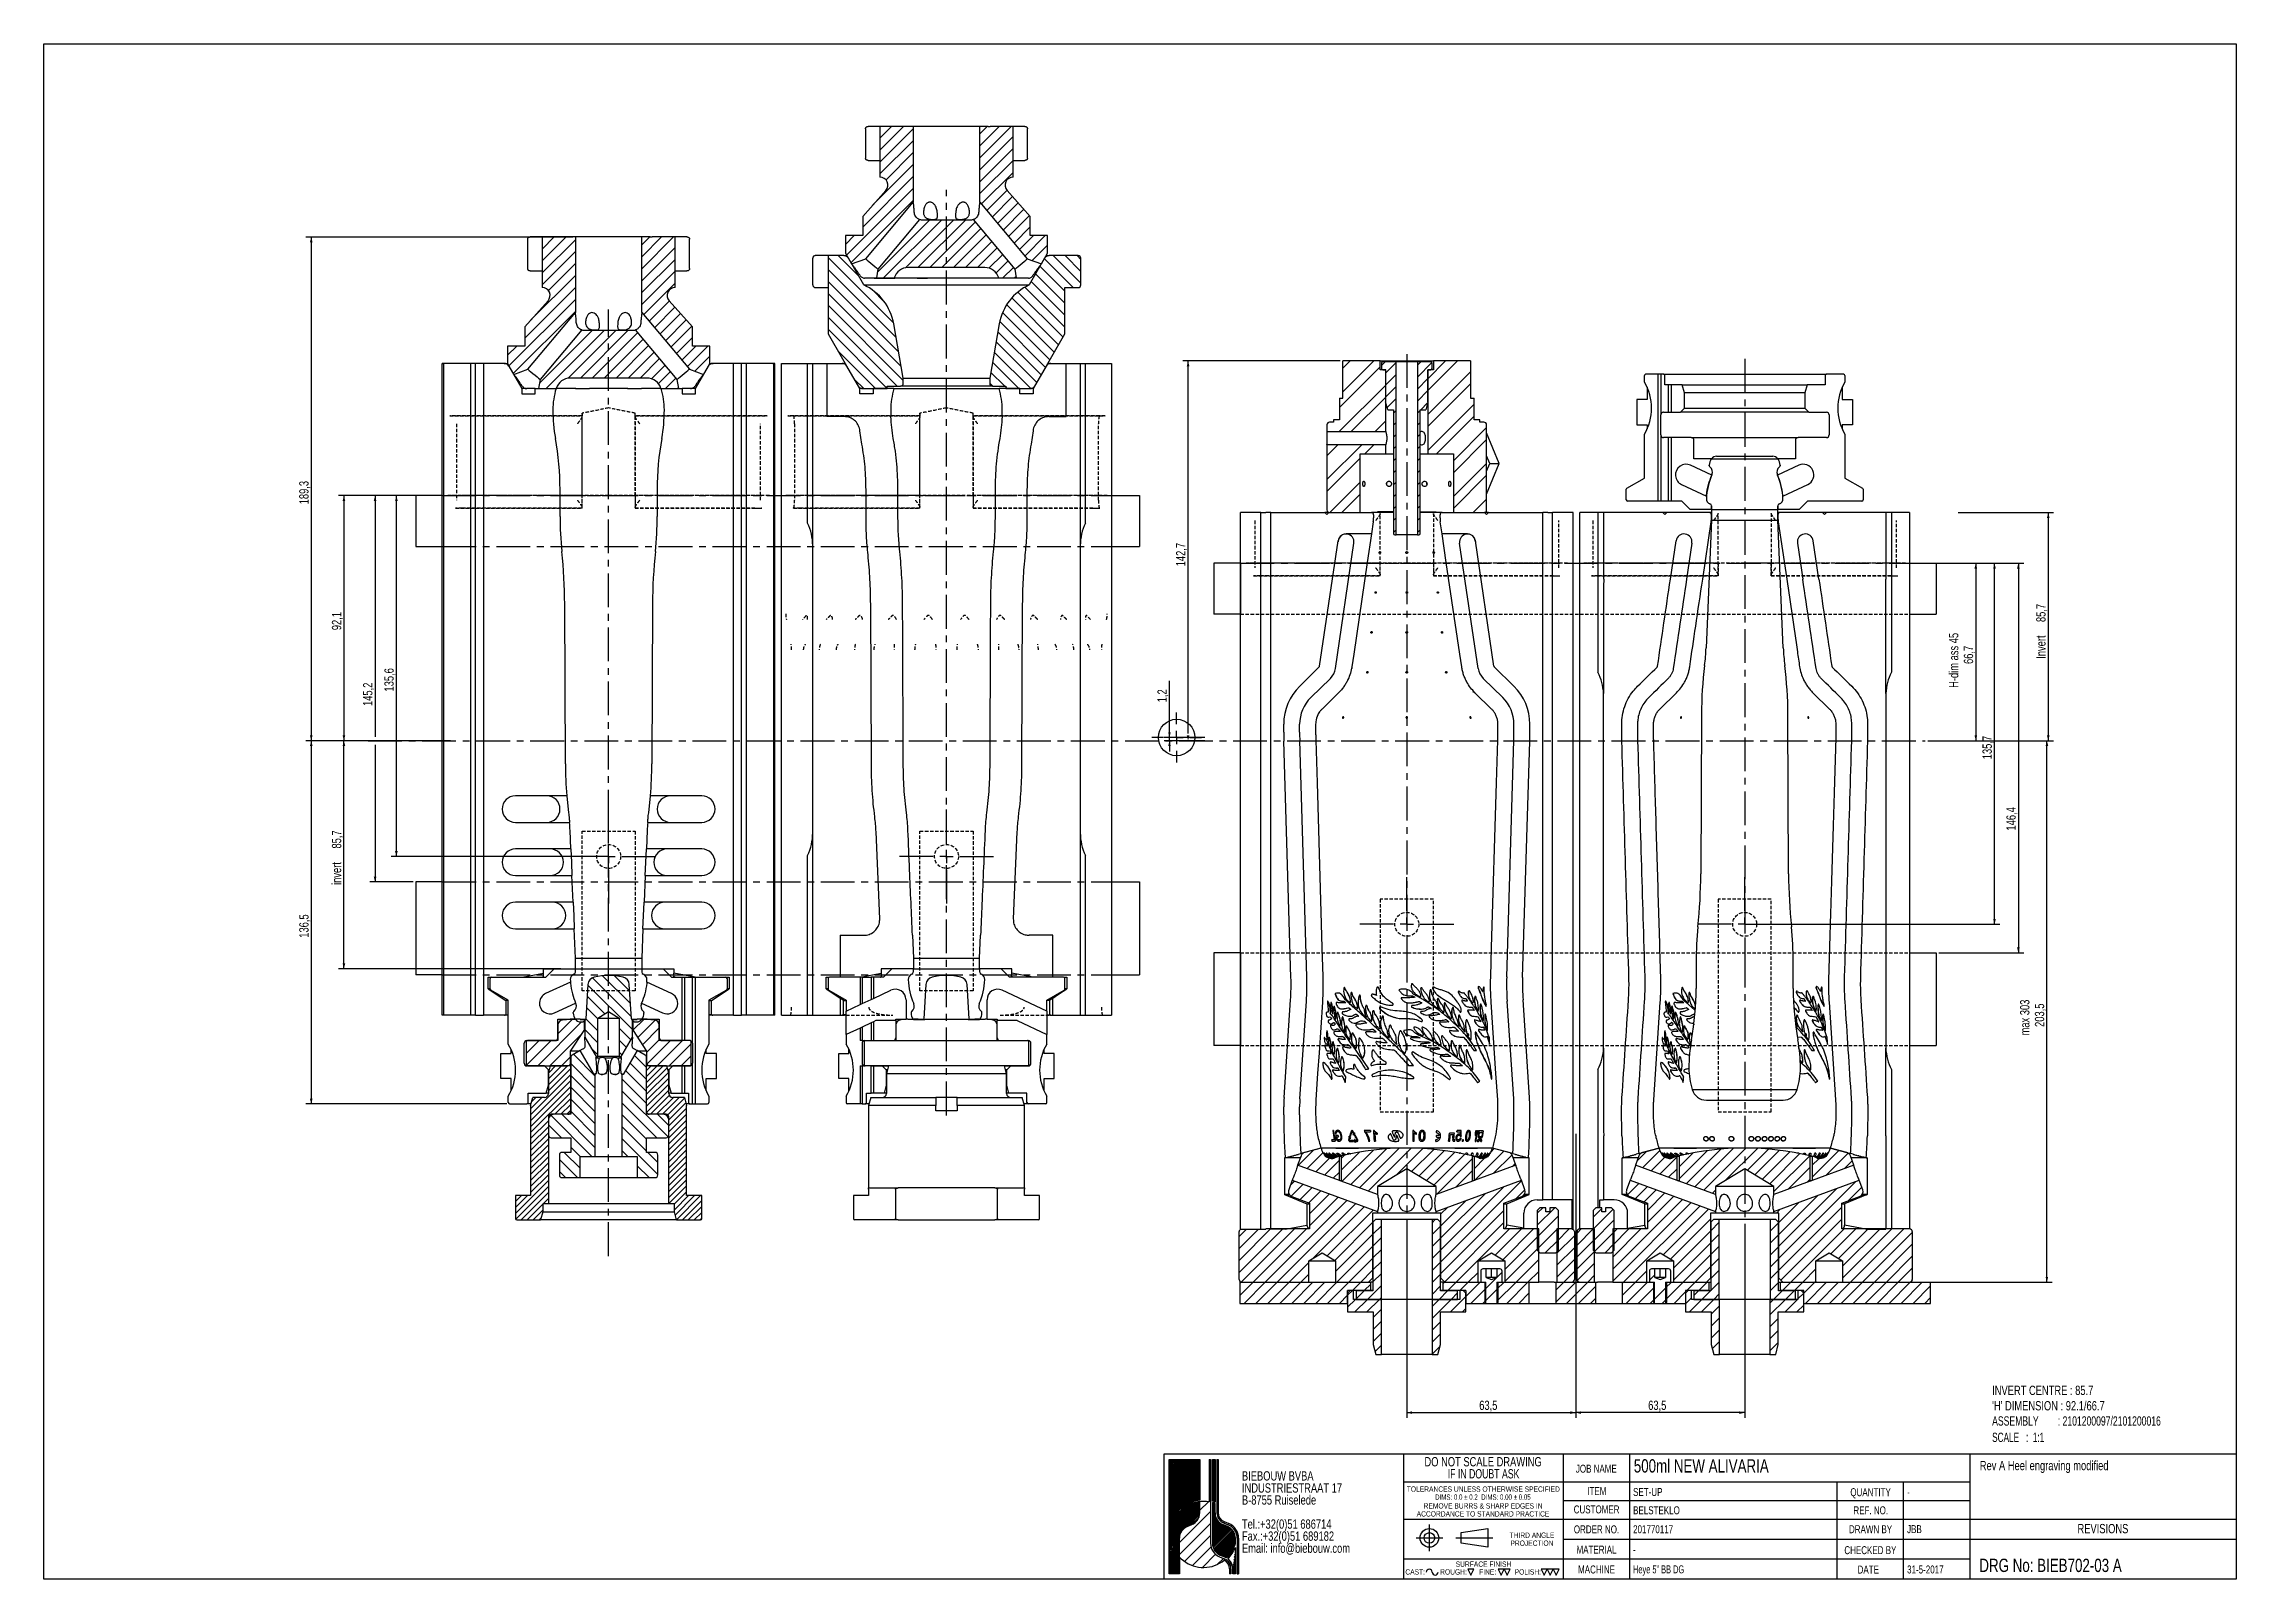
# Model space of a CAD drawing. Header units: millimetres. Extents: x 8 to 832, y 8 to 585.
import ezdxf

# ---------------------------------------------------------------- set-up
doc = ezdxf.new("R2010")
doc.units = ezdxf.units.MM
doc.linetypes.add('CENTERX2', pattern=[20.32, 12.7, -2.54, 2.54, -2.54])
doc.linetypes.add('HIDDEN', pattern=[1.905, 1.27, -0.635])
for name, color, linetype in [('CENTERLINE', 4, 'CENTERX2'), ('DIMENSIONS', 2, 'Continuous'), ('HATCH', 3, 'Continuous'), ('HIDDEN', 3, 'HIDDEN'), ('TEXT', 2, 'Continuous')]:
    doc.layers.add(name, color=color, linetype=linetype)
doc.layers.add('OUTLINE', color=7, linetype='Continuous', lineweight=25)
doc.styles.add('SLDTEXTSTYLE0', font='TXT', dxfattribs={"width": 0.75})
doc.styles.add('SLDTEXTSTYLE1', font='TXT', dxfattribs={"width": 0.692308})
doc.styles.add('SLDTEXTSTYLE2', font='TXT', dxfattribs={"width": 0.660714})
doc.styles.add('SLDTEXTSTYLE3', font='TXT', dxfattribs={"width": 0.7})
doc.styles.add('SLDTEXTSTYLE4', font='TXT', dxfattribs={"width": 0.691176})
doc.dimstyles.new('SLDDIMSTYLE0', dxfattribs={"dimtxt": 3.5, "dimasz": 2, "dimexe": 0, "dimexo": 0.0625, "dimgap": 0.875, "dimtad": 1, "dimrnd": 1e-09, "dimzin": 12, "dimdsep": 46, "dimtxsty": 'SLDTEXTSTYLE0', "dimsah": 1, "dimcen": 0.09, "dimadec": 0, "dimazin": 3, "dimtfac": 1, "dimtofl": 0, "dimtmove": 0, "dimatfit": 3, "dimfxl": 0, "dimfrac": 2, "dimtolj": 1, "dimtzin": 12, "dimarcsym": 0})
doc.dimstyles.new('SLDDIMSTYLE1', dxfattribs={"dimtxt": 3.5, "dimasz": 2, "dimexe": 0, "dimexo": 0.0625, "dimgap": 0.875, "dimtad": 1, "dimdec": 1, "dimrnd": 1e-09, "dimzin": 12, "dimdsep": 46, "dimtxsty": 'SLDTEXTSTYLE0', "dimsah": 1, "dimcen": 0.09, "dimadec": 0, "dimazin": 3, "dimtfac": 1, "dimtdec": 1, "dimtofl": 0, "dimtmove": 0, "dimatfit": 3, "dimfxl": 0, "dimfrac": 2, "dimtolj": 1, "dimtzin": 12, "dimarcsym": 0})
doc.dimstyles.new('SLDDIMSTYLE2', dxfattribs={"dimtxt": 3.5, "dimasz": 2, "dimexe": 0, "dimexo": 0.0625, "dimgap": 0.875, "dimtad": 1, "dimdec": 1, "dimrnd": 1e-09, "dimzin": 12, "dimdsep": 46, "dimtxsty": 'SLDTEXTSTYLE0', "dimsah": 1, "dimcen": 0.09, "dimadec": 0, "dimazin": 3, "dimtfac": 1, "dimtdec": 1, "dimtmove": 0, "dimatfit": 0, "dimfxl": 0, "dimfrac": 2, "dimtolj": 1, "dimtzin": 12, "dimarcsym": 0})

msp = doc.modelspace()

# ---------------------------------------------------------------- texts
at = {"layer": 'TEXT'}
for s, insert, char_height, attachment_point, style in [("'H' DIMENSION : 92.1/66.7", (740.284, 74.921), 3.5, 1, 'SLDTEXTSTYLE0'), ('INVERT CENTRE : 85.7', (740.284, 80.705), 3.5, 1, 'SLDTEXTSTYLE0'), ('ASSEMBLY        : 2101200097/2101200016', (740.284, 69.202), 3.5, 1, 'SLDTEXTSTYLE1'), ('SCALE   :  1:1', (740.284, 63.056), 3.5, 1, 'SLDTEXTSTYLE2'), ('JOB NAME', (591.519, 51.011), 3, 2, 'SLDTEXTSTYLE0'), ('500ml NEW ALIVARIA', (605.596, 53.071), 5, 1, 'SLDTEXTSTYLE0'), ('Rev A Heel engraving modified', (735.64, 52.445), 3.5, 1, 'SLDTEXTSTYLE0'), ('ITEM', (591.718, 42.585), 3, 2, 'SLDTEXTSTYLE0'), ('SET-UP', (605.336, 42.251), 3, 1, 'SLDTEXTSTYLE0'), ('QUANTITY', (694.599, 42.177), 3, 2, 'SLDTEXTSTYLE0'), ('CUSTOMER', (591.615, 35.709), 3, 2, 'SLDTEXTSTYLE0'), ('BELSTEKLO', (605.336, 35.375), 3, 1, 'SLDTEXTSTYLE0'), ('REF. NO.', (694.661, 35.365), 3, 2, 'SLDTEXTSTYLE0'), ('-', (708.355, 42.211), 3, 1, 'SLDTEXTSTYLE0'), ('ORDER NO.', (591.584, 28.208), 3, 2, 'SLDTEXTSTYLE0'), ('201770117', (605.336, 28.254), 3, 1, 'SLDTEXTSTYLE0'), ('DRAWN BY', (694.58, 28.256), 3, 2, 'SLDTEXTSTYLE0'), ('JBB', (708.319, 28.29), 3, 1, 'SLDTEXTSTYLE0'), ('REVISIONS', (781.919, 28.74), 3.5, 2, 'SLDTEXTSTYLE0'), ('MATERIAL', (591.591, 20.587), 3, 2, 'SLDTEXTSTYLE0'), ('-', (605.329, 20.633), 3, 1, 'SLDTEXTSTYLE0'), ('CHECKED BY', (694.516, 20.394), 3, 2, 'SLDTEXTSTYLE0'), ('CAST:', (519.741, 11.719), 2, 1, 'SLDTEXTSTYLE0'), ('ROUGH:', (532.818, 11.719), 2, 1, 'SLDTEXTSTYLE0'), ('SURFACE FINISH', (549.101, 14.636), 2, 2, 'SLDTEXTSTYLE0'), ('FINE:', (547.472, 11.719), 2, 1, 'SLDTEXTSTYLE0'), ('POLISH:', (560.824, 11.719), 2, 1, 'SLDTEXTSTYLE0'), ('MACHINE', (591.589, 13.137), 3, 2, 'SLDTEXTSTYLE0'), ('Heye 5" BB DG', (605.329, 13.183), 3, 1, 'SLDTEXTSTYLE1'), ('DATE', (693.729, 13.101), 3, 2, 'SLDTEXTSTYLE0'), ('31-5-2017', (708.319, 13.135), 3, 1, 'SLDTEXTSTYLE0'), ('DRG No: BIEB702-03 A', (735.48, 15.684), 5, 1, 'SLDTEXTSTYLE0')]:
    msp.add_mtext(s, dxfattribs=dict(at, insert=insert, char_height=char_height, attachment_point=attachment_point, style=style))

# ---------------------------------------------------------------- blocks, each defined once
blk = doc.blocks.new('SW_NOTE_0')
at = {"layer": 'TEXT', "color": 0, "char_height": 3.5, "attachment_point": 2}
for s, insert, style in [('DO NOT SCALE DRAWING', (28.71, 4.5), 'SLDTEXTSTYLE0'), ('IF IN DOUBT ASK', (28.89, -0.03), 'SLDTEXTSTYLE3')]:
    blk.add_mtext(s, dxfattribs=dict(at, insert=insert, style=style))
blk = doc.blocks.new('SW_NOTE_1')
at = {"layer": 'TEXT', "color": 0, "char_height": 2, "attachment_point": 2}
for s, insert, style in [('TOLERANCES UNLESS OTHERWISE SPECIFIED', (27.09, 2.57), 'SLDTEXTSTYLE0'), ('DIMS: 0.0 ± 0.2  DIMS: 0.00 ± 0.05', (26.93, -0.43), 'SLDTEXTSTYLE4')]:
    blk.add_mtext(s, dxfattribs=dict(at, insert=insert, style=style))
blk = doc.blocks.new('SW_NOTE_2')
at = {"layer": 'TEXT', "color": 0, "char_height": 2, "attachment_point": 2, "style": 'SLDTEXTSTYLE0'}
for s, insert in [('REMOVE BURRS & SHARP EDGES IN', (21.78, 2.57)), ('ACCORDANCE TO STANDARD PRACTICE', (21.75, -0.43))]:
    blk.add_mtext(s, dxfattribs=dict(at, insert=insert))
blk = doc.blocks.new('SW_NOTE_3')
at = {"layer": 'TEXT', "color": 0, "char_height": 2, "attachment_point": 2, "style": 'SLDTEXTSTYLE0'}
for s, insert in [('THIRD ANGLE', (8.34, 2.57)), ('PROJECTION', (8.33, -0.43))]:
    blk.add_mtext(s, dxfattribs=dict(at, insert=insert))
blk = doc.blocks.new('SW_NOTE_4')
at = {"layer": 'TEXT', "color": 0, "char_height": 3.5, "attachment_point": 1, "style": 'SLDTEXTSTYLE0'}
for s, insert in [('BIEBOUW BVBA', (0, 4.5)), ('INDUSTRIESTRAAT 17', (0, -0.03)), ('B-8755 Ruiselede', (0, -4.55)), ('Tel.:+32(0)51 686714', (0, -13.61)), ('Fax.:+32(0)51 689182', (0, -18.13)), ('Email: info@biebouw.com', (0, -22.66))]:
    blk.add_mtext(s, dxfattribs=dict(at, insert=insert))
blk = doc.blocks.new('SW_HATCH_0')
at = {"layer": 'HATCH', "color": 0}
for p, q in [((75.35, 349.25), (71, 344.9)), ((79.84, 349.25), (71, 340.41)), ((83.5, 348.42), (71, 335.92)), ((111.27, 349.25), (108.5, 346.48)), ((115.76, 349.25), (108.5, 341.99)), ((120.25, 349.25), (108.5, 337.5)), ((83.5, 343.93), (71, 331.43)), ((83.5, 339.44), (73.27, 329.21)), ((121, 345.51), (108.5, 333.01)), ((121, 341.02), (108.5, 328.52)), ((83.5, 330.46), (64.5, 311.46)), ((83.5, 334.95), (68.34, 319.79)), ((121, 336.53), (108.5, 324.03)), ((121, 332.04), (109.08, 320.12)), ((83.5, 325.97), (58.45, 300.91)), ((83.5, 321.48), (60.09, 298.07)), ((118.74, 325.28), (111.13, 317.68)), ((120.86, 322.91), (113.18, 315.24)), ((89.74, 314.25), (70.05, 294.56)), ((94.23, 314.25), (72.33, 292.35)), ((98.72, 314.25), (80.64, 296.17)), ((103.21, 314.25), (85.21, 296.25)), ((106.87, 313.42), (89.7, 296.25)), ((122.98, 320.55), (115.23, 312.79)), ((125.1, 318.18), (117.28, 310.35)), ((127.22, 315.81), (119.33, 307.91)), ((-46.98, 307.74), (-56, 298.72)), ((-51.47, 307.74), (-56, 303.21)), ((-55.96, 307.74), (-56, 307.7)), ((-43.5, 306.73), (-56, 294.23)), ((-6.57, 307.74), (-18.5, 295.81)), ((-11.06, 307.74), (-18.5, 300.3)), ((-15.55, 307.74), (-18.5, 304.79)), ((61.29, 308.25), (58, 304.96)), ((108.92, 310.98), (94.19, 296.25)), ((110.97, 308.53), (98.68, 296.25)), ((113.02, 306.09), (103.17, 296.25)), ((127.5, 311.6), (121.37, 305.47)), ((128.64, 308.25), (123.42, 303.03)), ((133.13, 308.25), (125.47, 300.59)), ((-43.5, 302.24), (-56, 289.74)), ((-43.5, 297.75), (-53.65, 287.6)), ((-6, 303.82), (-18.5, 291.32)), ((-6, 299.33), (-18.5, 286.83)), ((51.5, 300.03), (76.1, 275.43)), ((55.28, 300.74), (63.01, 293.01)), ((115.07, 303.65), (107.66, 296.25)), ((117.11, 301.21), (111.94, 296.03)), ((119.16, 298.77), (114.65, 294.25)), ((134, 304.62), (128.23, 298.86)), ((131.13, 296.73), (140.5, 287.36)), ((131.88, 298.01), (131.52, 297.66)), ((132.78, 299.57), (143.61, 288.74)), ((136.1, 300.74), (146.5, 290.34)), ((140.59, 300.74), (146.5, 294.83)), ((145.08, 300.74), (146.5, 299.32)), ((-43.5, 288.77), (-62.5, 269.77)), ((-43.5, 293.26), (-60.18, 276.58)), ((-6, 294.84), (-18.5, 282.34)), ((-6, 290.35), (-17.84, 278.51)), ((51.5, 295.54), (77.06, 269.98)), ((51.5, 291.05), (78.02, 264.53)), ((121.21, 296.33), (117.23, 292.35)), ((122.25, 292.87), (121.72, 292.35)), ((125.49, 288.9), (140.5, 273.89)), ((127.85, 291.03), (140.5, 278.38)), ((129.49, 293.88), (140.5, 282.87)), ((-43.5, 284.28), (-68.49, 259.29)), ((-8.18, 283.68), (-15.79, 276.07)), ((-6.06, 281.31), (-13.74, 273.63)), ((51.5, 286.56), (78.99, 259.07)), ((51.5, 282.07), (79.75, 253.82)), ((68.27, 287.75), (72.61, 283.41)), ((118.63, 282.29), (136.5, 264.42)), ((120.55, 284.86), (138.14, 267.27)), ((122.84, 287.06), (139.79, 270.11)), ((-43.5, 279.79), (-66.84, 256.44)), ((-37.08, 272.74), (-56.99, 252.83)), ((-32.59, 272.74), (-54.49, 250.84)), ((-28.1, 272.74), (-46.15, 254.69)), ((-23.61, 272.74), (-41.61, 254.74)), ((-3.94, 278.94), (-11.69, 271.19)), ((-1.81, 276.57), (-9.64, 268.74)), ((0.31, 274.21), (-7.59, 266.3)), ((51.5, 277.58), (77.34, 251.74)), ((51.5, 273.09), (73.75, 250.84)), ((115.32, 272.13), (131.57, 255.88)), ((116.01, 275.93), (133.21, 258.73)), ((117.09, 279.34), (134.86, 261.57)), ((-65.53, 266.74), (-69, 263.27)), ((-20.05, 271.81), (-37.12, 254.74)), ((-18, 269.37), (-32.63, 254.74)), ((-15.95, 266.93), (-28.14, 254.74)), ((-13.9, 264.49), (-23.65, 254.74)), ((0.5, 269.91), (-5.55, 263.86)), ((1.82, 266.74), (-3.5, 261.42)), ((6.31, 266.74), (-1.45, 258.98)), ((55.26, 264.84), (69.36, 250.74)), ((113.97, 264.5), (127.71, 250.76)), ((114.64, 268.32), (129.93, 253.03)), ((-11.85, 262.04), (-19.16, 254.74)), ((-9.8, 259.6), (-14.93, 254.48)), ((-7.76, 257.16), (-12.27, 252.64)), ((7, 262.94), (1.36, 257.3)), ((112.63, 256.87), (117.75, 251.74)), ((113.3, 260.68), (123.24, 250.74)), ((259, 259), (243.7, 243.7)), ((256.65, 261.14), (245, 249.49)), ((247.67, 261.14), (245, 258.47)), ((260.84, 260.84), (259.5, 259.5)), ((265, 260.51), (261.05, 256.56)), ((265, 256.02), (261.05, 252.07)), ((274.31, 260.84), (273, 259.53)), ((278.47, 260.51), (273, 255.04)), ((283.59, 261.14), (276.93, 254.48)), ((288.08, 261.14), (276.93, 249.99)), ((293, 257.08), (276.93, 241.01)), ((-5.71, 254.72), (-9.59, 250.84)), ((-4.73, 251.21), (-5.1, 250.84)), ((61.39, 254.22), (64.87, 250.74)), ((112.25, 252.75), (113.26, 251.74)), ((118.25, 251.24), (118.75, 250.74)), ((261.07, 252.09), (243.62, 234.64)), ((261.07, 247.6), (248.11, 234.64)), ((265, 251.53), (261.05, 247.58)), ((276.95, 254.5), (273, 250.55)), ((276.95, 250.01), (273, 246.06)), ((293, 252.59), (276.93, 236.52)), ((265, 247.04), (261.63, 243.67)), ((265, 242.55), (264, 241.55)), ((274, 242.57), (273, 241.57)), ((276.83, 245.4), (274.27, 242.84)), ((294.3, 244.91), (276.93, 227.54)), ((294.3, 240.42), (280.12, 226.24)), ((261.07, 238.62), (257.09, 234.64)), ((265, 238.06), (264, 237.06)), ((265, 233.57), (264, 232.57)), ((274, 238.08), (273, 237.08)), ((274, 233.59), (273, 232.59)), ((299, 236.14), (286.5, 223.64)), ((299, 231.65), (286.5, 219.15)), ((252.09, 229.64), (239, 216.55)), ((243.11, 229.64), (239, 225.53)), ((251.5, 224.56), (239, 212.06)), ((256.58, 229.64), (253.18, 226.24)), ((265, 229.08), (264, 228.08)), ((265, 224.59), (264, 223.59)), ((274, 229.1), (273, 228.1)), ((274, 224.61), (273, 223.61)), ((299, 222.67), (286.5, 210.17)), ((251.5, 215.58), (240.06, 204.14)), ((265, 220.1), (264, 219.1)), ((265, 215.61), (264, 214.61)), ((274, 220.12), (273, 219.12)), ((274, 215.63), (273, 214.63)), ((299, 218.18), (286.5, 205.68)), ((251.5, 211.09), (244.55, 204.14)), ((265, 211.12), (264, 210.12)), ((265, 206.63), (264, 205.63)), ((274, 211.14), (273, 210.14)), ((274, 206.65), (273, 205.65)), ((299, 209.2), (293.94, 204.14)), ((265, 202.14), (264, 201.14)), ((274, 202.16), (273, 201.16)), ((265, 197.65), (264, 196.65)), ((274, 197.67), (273, 196.67)), ((-38.77, 26.6), (-22.02, 9.85)), ((-37.04, 29.36), (-22.5, 14.82)), ((-33.26, 30.07), (-22.8, 19.61)), ((-28.77, 30.07), (-23.09, 24.39)), ((-39.29, 18.14), (-35, 13.85)), ((-39.03, 22.37), (-32.43, 15.76)), ((-41.14, 12.74), (-57.63, -3.75)), ((-40.81, 8.58), (-53.14, -3.75)), ((-44.63, 13.74), (-50.04, 8.33)), ((-39.98, 9.84), (-35, 4.87)), ((-39.55, 13.91), (-35, 9.36)), ((-27, 10.34), (-22.65, 5.99)), ((-17.69, 13.74), (-21.84, 9.59)), ((-13.49, 13.45), (-20.07, 6.87)), ((-11.96, 10.49), (-18.29, 4.16)), ((-57.11, 5.75), (-62, 0.86)), ((-61.62, 5.73), (-61.99, 5.37)), ((-52.62, 5.75), (-61.91, -3.54)), ((-44.22, 0.61), (-36, -7.6)), ((-37.64, 3.02), (-35, 0.38)), ((-27, 5.85), (-24.29, 3.14)), ((-27, 1.36), (-25.93, 0.29)), ((-21.36, 0.21), (-16.75, -4.4)), ((-11.96, 6), (-16.7, 1.26)), ((-7.72, 5.75), (-16.62, -3.15)), ((-3.23, 5.75), (-12.73, -3.75)), ((0, 4.49), (-8.24, -3.75)), ((0, 0), (-3.75, -3.75)), ((-45.3, -7.13), (-60.3, -22.13)), ((-48.65, -3.75), (-53.6, -8.7)), ((-46.41, -3.75), (-53.6, -10.94)), ((-45.3, -4.89), (-53.6, -13.19)), ((-50.9, -3.75), (-53.49, -6.34)), ((-45.3, -0.4), (-48.65, -3.75)), ((-45.25, -2.84), (-36, -12.09)), ((-45.25, -7.33), (-36, -16.58)), ((-24.65, -5.48), (-16.75, -13.38)), ((-23.01, -2.64), (-16.75, -8.89)), ((-14.98, -3.75), (-16.7, -5.47)), ((-12.73, -3.75), (-16.7, -7.72)), ((-10.49, -3.75), (-16.7, -9.96)), ((-9, -4.51), (-16.7, -12.21)), ((-8.53, -6.28), (-16.7, -14.45)), ((-45.3, -9.38), (-60.3, -24.38)), ((-45.3, -11.62), (-60.3, -26.62)), ((-45.3, -13.87), (-60.3, -28.87)), ((-56.06, -15.65), (-60.3, -19.89)), ((-58.31, -15.65), (-59.93, -17.27)), ((-45.3, -16.11), (-51.17, -21.98)), ((-45.25, -11.82), (-36, -21.07)), ((-45.25, -16.31), (-36, -25.56)), ((-26, -8.62), (-16.75, -17.87)), ((-26, -13.11), (-8.66, -30.45)), ((-8.4, -8.4), (-16.7, -16.7)), ((-8.4, -10.65), (-16.7, -18.95)), ((-8.4, -12.89), (-16.68, -21.17)), ((-8.19, -14.92), (-15.25, -21.98)), ((-6.67, -15.65), (-13, -21.98)), ((-4.43, -15.65), (-10.76, -21.98)), ((-2.44, -15.91), (-8.73, -22.2)), ((-53.65, -24.46), (-60.3, -31.11)), ((-52.71, -22.32), (-37.25, -37.78)), ((-45.3, -18.36), (-48.92, -21.98)), ((-48.56, -21.98), (-36, -34.54)), ((-45.3, -20.6), (-46.68, -21.98)), ((-45.25, -20.8), (-36, -30.05)), ((-26, -17.6), (-12.82, -30.78)), ((-26, -22.09), (-16.75, -31.34)), ((-12.64, -21.98), (-8.4, -26.22)), ((-1.96, -17.68), (-8.35, -24.07)), ((-1.7, -19.66), (-8.35, -26.31)), ((-1.7, -21.91), (-8.35, -28.56)), ((-1.7, -24.15), (-8.35, -30.8)), ((-53.65, -26.71), (-60.3, -33.36)), ((-53.65, -28.95), (-60.3, -35.6)), ((-53.65, -31.2), (-60.3, -37.85)), ((-53.6, -25.92), (-48.74, -30.78)), ((-26, -26.58), (-16.75, -35.83)), ((-26, -31.07), (-12.5, -44.57)), ((-1.7, -26.4), (-8.35, -33.05)), ((-1.7, -28.64), (-8.35, -35.29)), ((-1.7, -30.89), (-8.35, -37.54)), ((-53.65, -33.44), (-60.3, -40.09)), ((-53.65, -35.69), (-60.3, -42.34)), ((-53.65, -37.93), (-60.3, -44.58)), ((-53.65, -40.18), (-60.3, -46.83)), ((-49.5, -39), (-42.72, -45.78)), ((-47.73, -36.28), (-41.75, -42.26)), ((-45.25, -34.27), (-41.74, -37.78)), ((-26, -35.56), (-23.78, -37.78)), ((-16.3, -36.28), (-12.5, -40.08)), ((-1.7, -33.13), (-8.35, -39.78)), ((-1.7, -35.38), (-8.35, -42.03)), ((-1.7, -37.62), (-8.35, -44.27)), ((-1.7, -39.87), (-8.35, -46.52)), ((233.99, -35.42), (228.2, -41.21)), ((237.48, -36.42), (231.49, -42.41)), ((239.92, -38.47), (234.78, -43.61)), ((243.65, -39.23), (238.07, -44.81)), ((251.17, -36.19), (244.35, -43.02)), ((245.55, -37.32), (244.35, -38.53)), ((256.44, -35.42), (244.65, -47.2)), ((261.41, -34.94), (247.95, -48.4)), ((266.13, -34.71), (251.24, -49.6)), ((270.65, -34.68), (254.53, -50.8)), ((274.98, -34.84), (264.9, -44.92)), ((279.15, -35.16), (270.78, -43.53)), ((283.17, -35.63), (273.59, -45.21)), ((287.05, -36.23), (276.39, -46.9)), ((290.82, -36.96), (279.2, -48.58)), ((293.65, -38.62), (280.33, -51.94)), ((294.46, -37.81), (294.35, -37.92)), ((298.37, -38.39), (294.35, -42.41)), ((305.44, -35.8), (294.45, -46.8)), ((301.9, -34.86), (300.71, -36.05)), ((308.55, -37.19), (301.51, -44.23)), ((309.78, -40.45), (308.57, -41.66)), ((359.24, -35.89), (355.52, -39.61)), ((364.1, -35.52), (357.55, -42.07)), ((365.97, -38.14), (360.84, -43.27)), ((370.65, -37.95), (364.14, -44.47)), ((381.97, -35.61), (371.35, -46.23)), ((376.62, -36.48), (371.35, -41.74)), ((387.02, -35.05), (374.01, -48.06)), ((391.81, -34.75), (377.3, -49.26)), ((396.39, -34.67), (380.59, -50.46)), ((400.77, -34.78), (388.7, -46.84)), ((404.98, -35.05), (396.98, -43.05)), ((409.04, -35.48), (399.79, -44.73)), ((412.96, -36.05), (402.59, -46.42)), ((416.76, -36.74), (405.4, -48.1)), ((420.44, -37.56), (407, -50.99)), ((431.44, -35.54), (421.35, -45.62)), ((423.83, -38.65), (421.35, -41.13)), ((434.91, -36.55), (426.5, -44.96)), ((436.44, -39.51), (433.56, -42.39)), ((-53.65, -46.91), (-66, -59.26)), ((-53.65, -49.16), (-65.92, -61.43)), ((-53.65, -42.42), (-60.3, -49.07)), ((-53.65, -44.67), (-60.3, -51.32)), ((-49.5, -43.49), (-47.21, -45.78)), ((-20.25, -41.31), (-15.78, -45.78)), ((-1.7, -42.11), (-8.35, -48.76)), ((-1.7, -44.36), (-8.35, -51.01)), ((-1.7, -46.6), (-8.35, -53.25)), ((-1.7, -48.85), (-8.35, -55.5)), ((226.81, -47.09), (225.22, -48.68)), ((230.1, -48.29), (225.59, -52.8)), ((243.65, -43.72), (241.36, -46.01)), ((312.18, -47.03), (281.85, -77.36)), ((305.59, -49.13), (281.85, -72.87)), ((293.65, -43.11), (287.39, -49.37)), ((356.16, -47.95), (351.9, -52.21)), ((359.45, -49.15), (354.94, -53.66)), ((370.65, -42.44), (367.43, -45.66)), ((437.64, -47.29), (408.85, -76.08)), ((420.65, -41.83), (412.38, -50.1)), ((420.65, -46.32), (419.44, -47.53)), ((440.04, -49.39), (435.01, -54.41)), ((-63.78, -52.55), (-66, -54.77)), ((-61.53, -52.55), (-66, -57.02)), ((-53.65, -51.4), (-63.9, -61.65)), ((-55.75, -55.75), (-61.65, -61.65)), ((-53.65, -53.65), (-55.65, -55.65)), ((-1.7, -51.09), (-6.26, -55.65)), ((-0.92, -52.55), (-6.25, -57.89)), ((1.33, -52.55), (-5.94, -59.82)), ((3.57, -52.55), (-5.46, -61.59)), ((4, -54.37), (-3.28, -61.65)), ((4, -56.62), (-1.04, -61.65)), ((246.56, -54.28), (215.77, -85.07)), ((249.85, -55.48), (220.26, -85.07)), ((233.39, -49.49), (228.87, -54.01)), ((236.68, -50.69), (232.16, -55.2)), ((239.97, -51.88), (232.48, -59.38)), ((243.27, -53.08), (232.48, -63.87)), ((253.14, -56.68), (233.58, -76.23)), ((258, -51.82), (257.82, -52)), ((298.53, -51.7), (281.85, -68.38)), ((291.47, -54.27), (281.85, -63.89)), ((284.41, -56.84), (281.85, -59.4)), ((313.38, -50.32), (310.02, -53.68)), ((324.59, -57.07), (318, -63.66)), ((320.1, -57.07), (318, -59.17)), ((342.25, -57.37), (339, -60.62)), ((346.52, -57.59), (339, -65.11)), ((372.62, -53.94), (346.4, -80.16)), ((375.91, -55.14), (346.4, -84.65)), ((379.21, -56.34), (350.48, -85.07)), ((362.75, -50.35), (358.23, -54.86)), ((366.04, -51.54), (359.48, -58.11)), ((369.33, -52.74), (359.48, -62.6)), ((382.5, -57.53), (365.31, -74.73)), ((385, -50.54), (383.89, -51.66)), ((409.4, -57.57), (407.91, -59.07)), ((430.58, -49.86), (408.85, -71.59)), ((423.52, -52.43), (408.85, -67.1)), ((416.46, -55), (408.85, -62.61)), ((432.53, -56.9), (408.85, -80.57)), ((-55.75, -58), (-59.41, -61.65)), ((-56.33, -60.82), (-57.16, -61.65)), ((4, -58.86), (1.21, -61.65)), ((4, -61.11), (3.46, -61.65)), ((217.81, -65.07), (206, -76.88)), ((213.27, -65.12), (206, -72.39)), ((208.78, -65.12), (206, -67.9)), ((226.79, -65.07), (206.81, -85.05)), ((231.28, -65.07), (211.28, -85.07)), ((256.43, -57.88), (239.1, -75.21)), ((256.15, -62.65), (241.91, -76.89)), ((259.45, -63.84), (256.3, -66.99)), ((279.73, -61.52), (278.55, -62.7)), ((281.7, -64.04), (278.55, -67.19)), ((305.53, -58.18), (281.85, -81.85)), ((305.53, -62.67), (283.24, -84.95)), ((307.61, -65.07), (287.61, -85.07)), ((312.1, -65.07), (302.24, -74.93)), ((316.59, -65.07), (305.05, -76.61)), ((326, -60.15), (318, -68.15)), ((326, -64.64), (318, -72.64)), ((330.06, -65.07), (325.4, -69.73)), ((325.57, -65.07), (325.4, -65.24)), ((339.05, -65.07), (333, -71.11)), ((334.55, -65.07), (333, -66.62)), ((347, -61.6), (339, -69.6)), ((357.01, -65.07), (346.4, -75.67)), ((352.52, -65.07), (346.4, -71.18)), ((348.03, -65.07), (346.4, -66.69)), ((383.15, -61.37), (368.11, -76.41)), ((383.15, -65.86), (369.2, -79.81)), ((386.45, -62.56), (383.3, -65.71)), ((408.7, -62.76), (405.55, -65.91)), ((432.53, -61.39), (409.6, -84.32)), ((433.34, -65.07), (413.34, -85.07)), ((437.83, -65.07), (428.44, -74.45)), ((451.3, -65.07), (432.8, -83.56)), ((455.79, -65.07), (435.79, -85.07)), ((256.15, -67.14), (242.2, -81.09)), ((256.15, -71.63), (242.71, -85.07)), ((259.45, -68.33), (256.3, -71.48)), ((259.45, -72.82), (256.3, -75.97)), ((281.7, -68.53), (278.55, -71.68)), ((281.7, -73.02), (278.55, -76.17)), ((318.6, -67.55), (305.8, -80.35)), ((318.6, -72.04), (305.8, -84.84)), ((326, -69.13), (321.06, -74.07)), ((332, -67.62), (325.4, -74.22)), ((332, -72.11), (325.4, -78.71)), ((339.6, -69), (333, -75.6)), ((339.6, -73.49), (333, -80.09)), ((347, -66.09), (339.51, -73.58)), ((347, -70.58), (343.52, -74.07)), ((383.15, -70.35), (369.2, -84.3)), ((386.45, -67.05), (383.3, -70.2)), ((386.45, -71.54), (383.3, -74.69)), ((408.7, -67.25), (405.55, -70.4)), ((408.7, -71.74), (405.55, -74.89)), ((459, -66.34), (440.28, -85.07)), ((459, -70.84), (444.77, -85.07)), ((232.2, -77.62), (224.75, -85.07)), ((232.2, -82.11), (229.24, -85.07)), ((256.15, -76.12), (247.2, -85.07)), ((256.15, -80.61), (251.69, -85.07)), ((259.45, -77.31), (256.3, -80.46)), ((259.45, -81.8), (256.3, -84.95)), ((281.7, -77.51), (278.55, -80.66)), ((281.7, -82), (278.55, -85.15)), ((295.8, -81.37), (292.1, -85.07)), ((304.8, -81.35), (298.3, -87.85)), ((318.6, -76.53), (310.06, -85.07)), ((318.6, -81.02), (314.55, -85.07)), ((332, -76.6), (325.4, -83.2)), ((332, -81.09), (328.03, -85.07)), ((339.6, -77.98), (333.09, -84.49)), ((359.2, -80.83), (354.97, -85.07)), ((362.2, -82.32), (360.2, -84.32)), ((383.15, -74.84), (372.93, -85.07)), ((383.15, -79.33), (377.42, -85.07)), ((386.45, -76.03), (383.3, -79.18)), ((386.45, -80.52), (383.3, -83.67)), ((408.7, -76.23), (405.55, -79.38)), ((408.7, -80.72), (405.55, -83.87)), ((422.8, -80.09), (417.83, -85.07)), ((459, -75.33), (449.26, -85.07)), ((459, -79.82), (453.75, -85.07)), ((206.79, -85.07), (206.3, -85.56)), ((211.28, -85.07), (206.3, -90.05)), ((215.77, -85.07), (207.82, -93.02)), ((220.26, -85.07), (212.31, -93.02)), ((224.75, -85.07), (216.8, -93.02)), ((229.24, -85.07), (221.29, -93.02)), ((233.73, -85.07), (225.78, -93.02)), ((238.22, -85.07), (230.27, -93.02)), ((242.71, -85.07), (234.76, -93.02)), ((247.2, -85.07), (239.25, -93.02)), ((246.78, -89.98), (243.74, -93.02)), ((248.54, -88.22), (246.78, -89.98)), ((251.69, -85.07), (248.54, -88.22)), ((252.93, -88.32), (249.95, -91.3)), ((255.5, -85.75), (253.03, -88.22)), ((259.45, -86.29), (254.22, -91.52)), ((281.7, -86.49), (278.55, -89.64)), ((284.36, -88.32), (281.16, -91.52)), ((283.12, -85.07), (282.5, -85.69)), ((287.61, -85.07), (284.46, -88.22)), ((291.23, -90.44), (285.44, -96.22)), ((288.05, -89.12), (285.65, -91.52)), ((292.1, -85.07), (288.95, -88.22)), ((296.59, -85.07), (291.23, -90.44)), ((298.7, -87.45), (293.13, -93.02)), ((303.3, -87.34), (298.3, -92.34)), ((305.57, -85.07), (302.9, -87.74)), ((310.06, -85.07), (302.9, -92.23)), ((314.55, -85.07), (306.6, -93.02)), ((315, -89.11), (311.1, -93.02)), ((328.03, -85.07), (325, -88.09)), ((332.52, -85.07), (325, -92.58)), ((337.01, -85.07), (329.06, -93.02)), ((340, -86.56), (333.55, -93.02)), ((339.6, -82.47), (337.01, -85.07)), ((350.48, -85.07), (350, -85.54)), ((354.97, -85.07), (350, -90.03)), ((359.46, -85.07), (351.51, -93.02)), ((362.1, -86.91), (356, -93.02)), ((366.7, -86.8), (361.7, -91.8)), ((368.44, -85.07), (366.3, -87.2)), ((372.93, -85.07), (366.3, -91.69)), ((373.78, -88.71), (369.47, -93.02)), ((377.42, -85.07), (374.27, -88.22)), ((378.66, -88.32), (376.95, -90.02)), ((381.91, -85.07), (378.76, -88.22)), ((383.15, -88.32), (379.95, -91.52)), ((386.45, -85.01), (383.3, -88.16)), ((386.45, -89.5), (384.44, -91.52)), ((408.7, -85.21), (405.55, -88.36)), ((410.09, -88.32), (406.89, -91.52)), ((413.34, -85.07), (410.19, -88.22)), ((414.58, -88.32), (411.38, -91.52)), ((417.83, -85.07), (414.68, -88.22)), ((418.2, -89.19), (416, -91.38)), ((422.32, -85.07), (418.23, -89.16)), ((426.81, -85.07), (418.86, -93.02)), ((422.8, -84.58), (422.32, -85.07)), ((431.3, -85.07), (423.35, -93.02)), ((435.79, -85.07), (427.84, -93.02)), ((440.28, -85.07), (432.33, -93.02)), ((444.77, -85.07), (436.82, -93.02)), ((449.26, -85.07), (441.31, -93.02)), ((453.75, -85.07), (445.8, -93.02)), ((458.24, -85.07), (450.29, -93.02)), ((462.73, -85.07), (454.78, -93.02)), ((458.96, -84.35), (458.28, -85.03)), ((465.9, -86.39), (459.27, -93.02)), ((249.73, -91.52), (246.78, -94.47)), ((254.22, -91.52), (249.52, -96.22)), ((258.71, -91.52), (254.01, -96.22)), ((259.5, -95.22), (256.35, -98.37)), ((259.45, -90.78), (258.71, -91.52)), ((281.16, -91.52), (278.5, -94.18)), ((285.65, -91.52), (278.5, -98.67)), ((291.23, -94.93), (289.93, -96.22)), ((298.7, -91.94), (297.62, -93.02)), ((340, -91.05), (338.04, -93.02)), ((362.1, -91.4), (360.49, -93.02)), ((366.7, -91.29), (364.93, -93.07)), ((376, -90.97), (373.78, -93.2)), ((379.95, -91.52), (375.25, -96.22)), ((384.44, -91.52), (379.74, -96.22)), ((386.5, -93.94), (383.35, -97.09)), ((386.5, -98.43), (383.35, -101.58)), ((406.89, -91.52), (405.5, -92.9)), ((411.38, -91.52), (405.5, -97.39)), ((408.65, -98.73), (405.5, -101.88)), ((415.87, -91.52), (411.17, -96.22)), ((418.23, -93.65), (415.66, -96.22)), ((465.9, -90.88), (463.76, -93.02)), ((259.5, -99.71), (256.35, -102.86)), ((259.5, -104.2), (256.35, -107.35)), ((281.65, -100.01), (278.5, -103.16)), ((281.65, -104.5), (278.5, -107.65)), ((386.5, -102.92), (383.35, -106.07)), ((408.65, -103.22), (405.5, -106.37)), ((259.5, -108.69), (257.06, -111.13)), ((281.46, -109.18), (278.5, -112.14)), ((386.5, -107.41), (383.79, -110.12)), ((386.5, -111.9), (386.19, -112.22)), ((408.65, -107.71), (405.5, -110.86))]:
    blk.add_line(p, q, dxfattribs=at)
at = {"layer": 'HATCH', "color": 0, "flags": 128}
for points in [[(222.3, -65.07), (222.25, -65.12), (206, -81.37)], [(442.32, -65.07), (442.27, -65.12), (431.25, -76.13)], [(446.81, -65.07), (446.76, -65.12), (432.8, -79.07)]]:
    blk.add_lwpolyline(points, dxfattribs=at)
blk = doc.blocks.new('_D')
at = {"layer": 'DIMENSIONS'}
for p, q in [((495.27, 465.81), (436.08, 465.81)), ((438.08, 325.81), (438.08, 465.81))]:
    blk.add_line(p, q, dxfattribs=at)
for points in [[(438.08, 465.81), (437.58, 463.81), (438.58, 463.81)], [(438.08, 323.11), (438.58, 325.11), (437.58, 325.11)]]:
    blk.add_solid(points, dxfattribs=at)
at = {"layer": 'DIMENSIONS', "insert": (433.57, 388.65), "char_height": 3.5, "attachment_point": 1, "rotation": 90, "style": 'SLDTEXTSTYLE0'}
blk.add_mtext('142,7', dxfattribs=at)
blk = doc.blocks.new('_D_1')
at = {"layer": 'DIMENSIONS'}
for p, q in [((128.89, 323.11), (106.51, 323.11)), ((108.51, 323.11), (108.51, 186.61)), ((182.07, 186.61), (106.51, 186.61))]:
    blk.add_line(p, q, dxfattribs=at)
for points in [[(108.51, 323.11), (108.01, 321.11), (109.01, 321.11)], [(108.51, 186.61), (109.01, 188.61), (108.01, 188.61)]]:
    blk.add_solid(points, dxfattribs=at)
at = {"layer": 'DIMENSIONS', "insert": (103.99, 249.05), "char_height": 3.5, "attachment_point": 1, "rotation": 90, "style": 'SLDTEXTSTYLE0'}
blk.add_mtext('136,5', dxfattribs=at)
blk = doc.blocks.new('_D_2')
at = {"layer": 'DIMENSIONS'}
for p, q in [((156.77, 415.21), (118.78, 415.21)), ((120.78, 415.21), (120.78, 323.11)), ((128.89, 323.11), (118.78, 323.11))]:
    blk.add_line(p, q, dxfattribs=at)
for points in [[(120.78, 415.21), (120.28, 413.21), (121.28, 413.21)], [(120.78, 323.11), (121.28, 325.11), (120.28, 325.11)]]:
    blk.add_solid(points, dxfattribs=at)
at = {"layer": 'DIMENSIONS', "insert": (116.27, 364.64), "char_height": 3.5, "attachment_point": 1, "rotation": 90, "style": 'SLDTEXTSTYLE0'}
blk.add_mtext('92,1', dxfattribs=at)
blk = doc.blocks.new('_D_3')
at = {"layer": 'DIMENSIONS'}
for p, q in [((710.25, 389.81), (736.15, 389.81)), ((734.15, 389.81), (734.15, 323.11)), ((716.11, 323.11), (736.15, 323.11))]:
    blk.add_line(p, q, dxfattribs=at)
for points in [[(734.15, 389.81), (733.65, 387.81), (734.65, 387.81)], [(734.15, 323.11), (734.65, 325.11), (733.65, 325.11)]]:
    blk.add_solid(points, dxfattribs=at)
at = {"layer": 'DIMENSIONS', "char_height": 3.5, "attachment_point": 1, "rotation": 90, "style": 'SLDTEXTSTYLE0'}
for s, insert in [('H-dim ass 45', (724.08, 342.95)), ('66,7', (729.64, 351.94))]:
    blk.add_mtext(s, dxfattribs=dict(at, insert=insert))
blk = doc.blocks.new('_D_4')
at = {"layer": 'DIMENSIONS'}
for p, q in [((146.77, 415.21), (130.51, 415.21)), ((132.51, 415.21), (132.51, 324.61)), ((132.51, 321.61), (132.51, 270.01)), ((146.77, 270.01), (130.51, 270.01))]:
    blk.add_line(p, q, dxfattribs=at)
for points in [[(132.51, 415.21), (132.01, 413.21), (133.01, 413.21)], [(132.51, 270.01), (133.01, 272.01), (132.01, 272.01)]]:
    blk.add_solid(points, dxfattribs=at)
at = {"layer": 'DIMENSIONS', "insert": (127.99, 336.15), "char_height": 3.5, "attachment_point": 1, "rotation": 90, "style": 'SLDTEXTSTYLE0'}
blk.add_mtext('145,2', dxfattribs=at)
blk = doc.blocks.new('_D_5')
at = {"layer": 'DIMENSIONS'}
for p, q in [((206.77, 512.41), (106.51, 512.41)), ((108.51, 512.41), (108.51, 323.11)), ((128.89, 323.11), (106.51, 323.11))]:
    blk.add_line(p, q, dxfattribs=at)
for points in [[(108.51, 512.41), (108.01, 510.41), (109.01, 510.41)], [(108.51, 323.11), (109.01, 325.11), (108.01, 325.11)]]:
    blk.add_solid(points, dxfattribs=at)
at = {"layer": 'DIMENSIONS', "insert": (103.99, 411.95), "char_height": 3.5, "attachment_point": 1, "rotation": 90, "style": 'SLDTEXTSTYLE0'}
blk.add_mtext('189,3', dxfattribs=at)
blk = doc.blocks.new('_D_6')
at = {"layer": 'DIMENSIONS'}
for p, q in [((716.11, 323.11), (762.87, 323.11)), ((760.87, 119.61), (760.87, 323.11)), ((710.27, 119.61), (762.87, 119.61))]:
    blk.add_line(p, q, dxfattribs=at)
for points in [[(760.87, 323.11), (760.37, 321.11), (761.37, 321.11)], [(760.87, 119.61), (761.37, 121.61), (760.37, 121.61)]]:
    blk.add_solid(points, dxfattribs=at)
at = {"layer": 'DIMENSIONS', "char_height": 3.5, "attachment_point": 1, "rotation": 90, "style": 'SLDTEXTSTYLE0'}
for s, insert in [('max 303', (750.8, 212.33)), ('203,5', (756.35, 215.54))]:
    blk.add_mtext(s, dxfattribs=dict(at, insert=insert))
blk = doc.blocks.new('_D_7')
at = {"layer": 'DIMENSIONS'}
for p, q in [((720.25, 389.81), (752.15, 389.81)), ((750.15, 389.81), (750.15, 243.41)), ((720.25, 243.41), (752.15, 243.41))]:
    blk.add_line(p, q, dxfattribs=at)
for points in [[(750.15, 389.81), (749.65, 387.81), (750.65, 387.81)], [(750.15, 243.41), (750.65, 245.41), (749.65, 245.41)]]:
    blk.add_solid(points, dxfattribs=at)
at = {"layer": 'DIMENSIONS', "insert": (745.64, 289.35), "char_height": 3.5, "attachment_point": 1, "rotation": 90, "style": 'SLDTEXTSTYLE0'}
blk.add_mtext('146,4', dxfattribs=at)
blk = doc.blocks.new('_D_8')
at = {"layer": 'DIMENSIONS'}
for p, q in [((710.25, 389.81), (743.17, 389.81)), ((741.17, 254.11), (741.17, 389.81)), ((648.27, 254.11), (743.17, 254.11))]:
    blk.add_line(p, q, dxfattribs=at)
for points in [[(741.17, 389.81), (740.67, 387.81), (741.67, 387.81)], [(741.17, 254.11), (741.67, 256.11), (740.67, 256.11)]]:
    blk.add_solid(points, dxfattribs=at)
at = {"layer": 'DIMENSIONS', "insert": (736.66, 316.14), "char_height": 3.5, "attachment_point": 1, "rotation": 90, "style": 'SLDTEXTSTYLE0'}
blk.add_mtext('135,7', dxfattribs=at)
blk = doc.blocks.new('_D_9')
at = {"layer": 'DIMENSIONS'}
for p, q in [((146.77, 415.21), (138.51, 415.21)), ((140.51, 279.61), (140.51, 415.21)), ((219.27, 279.61), (138.51, 279.61))]:
    blk.add_line(p, q, dxfattribs=at)
for points in [[(140.51, 415.21), (140.01, 413.21), (141.01, 413.21)], [(140.51, 279.61), (141.01, 281.61), (140.01, 281.61)]]:
    blk.add_solid(points, dxfattribs=at)
at = {"layer": 'DIMENSIONS', "insert": (135.99, 341.59), "char_height": 3.5, "attachment_point": 1, "rotation": 90, "style": 'SLDTEXTSTYLE0'}
blk.add_mtext('135,6', dxfattribs=at)
blk = doc.blocks.new('_D_10')
at = {"layer": 'DIMENSIONS'}
for p, q in [((431.07, 324.31), (431.07, 345.6)), ((444.33, 324.31), (429.07, 324.31)), ((444.33, 323.11), (429.07, 323.11)), ((431.07, 323.11), (431.07, 324.31)), ((431.07, 323.11), (431.07, 319.11))]:
    blk.add_line(p, q, dxfattribs=at)
for points in [[(431.07, 324.31), (431.57, 326.31), (430.57, 326.31)], [(431.07, 323.11), (430.57, 321.11), (431.57, 321.11)]]:
    blk.add_solid(points, dxfattribs=at)
at = {"layer": 'DIMENSIONS', "insert": (426.56, 337.55), "char_height": 3.5, "attachment_point": 1, "rotation": 90, "style": 'SLDTEXTSTYLE0'}
blk.add_mtext('1,2', dxfattribs=at)
blk = doc.blocks.new('_D_11')
at = {"layer": 'DIMENSIONS'}
for p, q in [((727.51, 408.81), (763.37, 408.81)), ((761.37, 408.81), (761.37, 323.11)), ((735.78, 323.11), (763.37, 323.11))]:
    blk.add_line(p, q, dxfattribs=at)
for points in [[(761.37, 408.81), (760.87, 406.81), (761.87, 406.81)], [(761.37, 323.11), (761.87, 325.11), (760.87, 325.11)]]:
    blk.add_solid(points, dxfattribs=at)
at = {"layer": 'DIMENSIONS', "char_height": 3.5, "attachment_point": 1, "rotation": 90, "style": 'SLDTEXTSTYLE0'}
for s, insert in [('85,7', (756.86, 367.69)), ('Invert', (756.86, 353.89))]:
    blk.add_mtext(s, dxfattribs=dict(at, insert=insert))
blk = doc.blocks.new('_D_12')
at = {"layer": 'DIMENSIONS'}
for p, q in [((160.79, 323.11), (118.78, 323.11)), ((120.78, 237.41), (120.78, 323.11)), ((202.35, 237.41), (118.78, 237.41))]:
    blk.add_line(p, q, dxfattribs=at)
for points in [[(120.78, 323.11), (120.28, 321.11), (121.28, 321.11)], [(120.78, 237.41), (121.28, 239.41), (120.28, 239.41)]]:
    blk.add_solid(points, dxfattribs=at)
at = {"layer": 'DIMENSIONS', "char_height": 3.5, "attachment_point": 1, "rotation": 90, "style": 'SLDTEXTSTYLE0'}
for s, insert in [('85,7', (116.27, 282.57)), ('invert', (116.27, 268.9))]:
    blk.add_mtext(s, dxfattribs=dict(at, insert=insert))
blk = doc.blocks.new('_D_13')
at = {"layer": 'DIMENSIONS'}
for p, q in [((583.77, 175.41), (583.77, 68.58)), ((520.27, 130.64), (520.27, 68.58)), ((520.27, 70.58), (583.77, 70.58))]:
    blk.add_line(p, q, dxfattribs=at)
for points in [[(520.27, 70.58), (522.27, 70.08), (522.27, 71.08)], [(583.77, 70.58), (581.77, 71.08), (581.77, 70.08)]]:
    blk.add_solid(points, dxfattribs=at)
at = {"layer": 'DIMENSIONS', "insert": (547.5, 75.09), "char_height": 3.5, "attachment_point": 1, "style": 'SLDTEXTSTYLE0'}
blk.add_mtext('63,5', dxfattribs=at)
blk = doc.blocks.new('_D_14')
at = {"layer": 'DIMENSIONS'}
for p, q in [((583.77, 159.24), (583.77, 68.58)), ((647.27, 133.53), (647.27, 68.58)), ((647.27, 70.58), (583.77, 70.58))]:
    blk.add_line(p, q, dxfattribs=at)
for points in [[(583.77, 70.58), (585.77, 70.08), (585.77, 71.08)], [(647.27, 70.58), (645.27, 71.08), (645.27, 70.08)]]:
    blk.add_solid(points, dxfattribs=at)
at = {"layer": 'DIMENSIONS', "insert": (611, 75.09), "char_height": 3.5, "attachment_point": 1, "style": 'SLDTEXTSTYLE0'}
blk.add_mtext('63,5', dxfattribs=at)
blk = doc.blocks.new('SW_CENTERMARKSYMBOL_0')
at = {"layer": 'CENTERLINE', "color": 0}
for p, q in [((0, 5), (0, 9.36)), ((-5, 0), (-9.36, 0)), ((0, 0), (-2.5, 0)), ((0, 0), (0, 2.5)), ((0, 0), (0, -2.5)), ((0, 0), (2.5, 0)), ((5, 0), (9.36, 0)), ((0, -5), (0, -9.36))]:
    blk.add_line(p, q, dxfattribs=at)
blk = doc.blocks.new('SW_CENTERMARKSYMBOL_1')
at = {"layer": 'CENTERLINE', "color": 0}
for p, q in [((0, 5), (0, 18.4)), ((-5, 0), (-18.4, 0)), ((0, 0), (-2.5, 0)), ((0, 0), (0, 2.5)), ((0, 0), (0, -2.5)), ((0, 0), (2.5, 0)), ((5, 0), (18.4, 0)), ((0, -5), (0, -18.4))]:
    blk.add_line(p, q, dxfattribs=at)
blk = doc.blocks.new('SW_CENTERMARKSYMBOL_2')
at = {"layer": 'CENTERLINE', "color": 0}
for p, q in [((0, 5), (0, 18.4)), ((-5, 0), (-18.4, 0)), ((0, 0), (-2.5, 0)), ((0, 0), (0, 2.5)), ((0, 0), (0, -2.5)), ((0, 0), (2.5, 0)), ((5, 0), (18.4, 0)), ((0, -5), (0, -18.4))]:
    blk.add_line(p, q, dxfattribs=at)
blk = doc.blocks.new('SW_CENTERMARKSYMBOL_3')
at = {"layer": 'CENTERLINE', "color": 0}
for p, q in [((0, 5), (0, 18.4)), ((-5, 0), (-18.4, 0)), ((0, 0), (-2.5, 0)), ((0, 0), (0, 2.5)), ((0, 0), (0, -2.5)), ((0, 0), (2.5, 0)), ((5, 0), (18.4, 0)), ((0, -5), (0, -18.4))]:
    blk.add_line(p, q, dxfattribs=at)
blk = doc.blocks.new('SW_CENTERMARKSYMBOL_4')
at = {"layer": 'CENTERLINE', "color": 0}
for p, q in [((0, 5), (0, 18.4)), ((-5, 0), (-18.4, 0)), ((0, 0), (-2.5, 0)), ((0, 0), (0, 2.5)), ((0, 0), (0, -2.5)), ((0, 0), (2.5, 0)), ((5, 0), (18.4, 0)), ((0, -5), (0, -18.4))]:
    blk.add_line(p, q, dxfattribs=at)

# ---------------------------------------------------------------- dimensions: what is measured, and where the dimension line sits
at = {"layer": 'DIMENSIONS'}
for base, p1, p2, dimstyle, picture, middle in [((108.506, 323.112), (207.772, 512.412), (129.887, 323.112), 'SLDDIMSTYLE0', '_D_5', (108.506, 417.762)), ((438.083, 465.812), (715.108, 323.112), (496.272, 465.812), 'SLDDIMSTYLE0', '_D', (438.083, 394.462)), ((120.777, 323.112), (157.772, 415.212), (129.887, 323.112), 'SLDDIMSTYLE0', '_D_2', (120.777, 369.162)), ((140.506, 415.212), (220.272, 279.612), (147.772, 415.212), 'SLDDIMSTYLE0', '_D_9', (140.506, 347.412)), ((741.172, 389.812), (647.272, 254.112), (709.247, 389.812), 'SLDDIMSTYLE0', '_D_8', (741.172, 321.962)), ((428.299, 324.312), (445.33, 323.112), (445.33, 324.312), 'SLDDIMSTYLE2', '_D_10', (428.299, 340.785)), ((108.506, 186.612), (129.887, 323.112), (183.072, 186.612), 'SLDDIMSTYLE0', '_D_1', (108.506, 254.862))]:
    dim = msp.add_linear_dim(base=base, p1=p1, p2=p2, angle=90, dimstyle=dimstyle, dxfattribs=at)
    dim.commit()
    dim.dimension.update_dxf_attribs({"geometry": picture, "text_midpoint": middle, "dimtype": 160})
for base, p1, p2, text, dimstyle, picture, middle in [((132.506, 270.012), (147.772, 415.212), (147.772, 270.012), '<> ', 'SLDDIMSTYLE1', '_D_4', (132.506, 342.612)), ((761.368, 323.112), (445.33, 408.812), (445.33, 323.112), 'Invert <> ', 'SLDDIMSTYLE0', '_D_11', (761.368, 365.962)), ((734.147, 323.112), (709.247, 389.812), (715.108, 323.112), 'H-dim ass 45\\P<>', 'SLDDIMSTYLE0', '_D_3', (734.147, 356.462)), ((750.147, 243.412), (719.247, 389.812), (719.247, 243.412), '<> ', 'SLDDIMSTYLE0', '_D_7', (750.147, 295.811)), ((120.777, 323.112), (445.33, 237.412), (445.33, 323.112), 'invert <>', 'SLDDIMSTYLE0', '_D_12', (120.777, 280.262)), ((760.8664, 323.1116), (709.2723, 119.6069), (715.1075, 323.1116), 'max 303\\P<>', 'SLDDIMSTYLE0', '_D_6', (760.8664, 221.3593))]:
    dim = msp.add_linear_dim(base=base, p1=p1, p2=p2, angle=90, text=text, dimstyle=dimstyle, dxfattribs=at)
    dim.commit()
    dim.dimension.update_dxf_attribs({"geometry": picture, "text_midpoint": middle, "dimtype": 160})
for p1, picture, middle in [((520.272, 302.392), '_D_13', (552.022, 73.358)), ((647.272, 302.392), '_D_14', (615.522, 73.358))]:
    dim = msp.add_linear_dim(base=(583.772, 73.358), p1=p1, p2=(583.772, 302.392), dimstyle='SLDDIMSTYLE0', dxfattribs=at)
    dim.commit()
    dim.dimension.update_dxf_attribs({"geometry": picture, "text_midpoint": middle, "dimtype": 160})

# ---------------------------------------------------------------- hatches: boundary and pattern name
at = {"layer": 'HATCH'}
h = msp.add_hatch(dxfattribs=at)
h.set_pattern_fill('ANSI31', color=256, scale=0.125, style=0)
edge = h.paths.add_edge_path(flags=0)
edge.add_arc((443.9, 24.811), 12.9, 96.37937, 180, ccw=False)
edge.add_line((442.467, 37.631), (442.467, 53))
edge.add_line((442.467, 53), (431, 53))
edge.add_line((431, 53), (431, 24.811))
h = msp.add_hatch(dxfattribs=at)
h.set_pattern_fill('LINE', color=256, angle=45, style=0)
edge = h.paths.add_edge_path(flags=0)
edge.add_line((446.05, 53), (446.05, 37.046))
edge.add_arc((443.9, 24.811), 12.422, 80.033234, 96.62581)
edge.add_line((442.467, 37.15), (442.467, 32.933))
edge.add_arc((437.689, 32.933), 4.778, 292.619865, 360, ccw=False)
edge.add_line((439.526, 28.523), (437.762, 27.788))
edge.add_arc((439.6, 23.378), 4.778, 112.619865, 180)
edge.add_line((434.822, 23.378), (434.822, 16.331))
edge.add_arc((443.9, 24.811), 12.422, 223.04908, 308.804006)
edge.add_arc((450.111, 11.911), 3.583, 0, 63.954669, ccw=False)
edge.add_line((453.694, 11.911), (453.694, 10))
edge.add_line((453.694, 10), (454.172, 10))
edge.add_line((454.172, 10), (454.172, 11.911))
edge.add_arc((450.111, 11.911), 4.061, 0, 67.380135)
edge.add_line((451.673, 15.66), (449.909, 16.395))
edge.add_arc((452.022, 21.467), 5.494, 180, 247.380135, ccw=False)
edge.add_line((446.528, 21.467), (446.528, 53))
edge.add_line((446.528, 53), (446.05, 53))
h = msp.add_hatch(dxfattribs=at)
h.set_pattern_fill('ANSI31', color=256, scale=0.125, style=0)
edge = h.paths.add_edge_path(flags=0)
edge.add_arc((443.9, 24.811), 12.9, 70.528779, 74.973886, ccw=False)
edge.add_line((448.2, 36.973), (448.2, 53))
edge.add_line((448.2, 53), (447.244, 53))
edge.add_line((447.244, 53), (447.244, 37.27))
h = msp.add_hatch(dxfattribs=at)
h.set_pattern_fill('LINE', color=256, angle=45, style=0)
edge = h.paths.add_edge_path(flags=0)
edge.add_line((457.039, 10), (457.039, 23.378))
edge.add_arc((451.067, 23.378), 5.972, 0, 67.380135)
edge.add_line((453.364, 28.891), (451.6, 29.626))
edge.add_arc((452.978, 32.933), 3.583, 180, 247.380135, ccw=False)
edge.add_line((449.394, 32.933), (449.394, 53))
edge.add_line((449.394, 53), (448.917, 53))
edge.add_line((448.917, 53), (448.917, 32.933))
edge.add_arc((452.978, 32.933), 4.061, 180, 247.380135)
edge.add_line((451.416, 29.185), (453.18, 28.45))
edge.add_arc((451.067, 23.378), 5.494, 0, 67.380135, ccw=False)
edge.add_line((456.561, 23.378), (456.561, 10))
edge.add_line((456.561, 10), (457.039, 10))
h = msp.add_hatch(dxfattribs=at)
h.set_pattern_fill('ANSI31', color=256, scale=0.125, style=0)
edge = h.paths.add_edge_path(flags=0)
edge.add_line((442.467, 32.933), (442.467, 37.15))
edge.add_arc((443.9, 24.811), 12.422, 96.62581, 223.04908)
edge.add_line((434.822, 16.331), (434.822, 23.378))
edge.add_arc((439.6, 23.378), 4.778, 112.619865, 180, ccw=False)
edge.add_line((437.762, 27.788), (439.526, 28.523))
edge.add_arc((437.689, 32.933), 4.778, 292.619865, 360)
h = msp.add_hatch(dxfattribs=at)
h.set_pattern_fill('ANSI31', color=256, scale=0.125, style=0)
edge = h.paths.add_edge_path(flags=0)
edge.add_line((448.2, 32.933), (448.2, 36.465))
edge.add_arc((443.9, 24.811), 12.422, 69.747753, 74.381502)
edge.add_line((447.244, 36.775), (447.244, 21.467))
edge.add_arc((452.022, 21.467), 4.778, 180, 247.380135)
edge.add_line((450.185, 17.056), (451.949, 16.321))
edge.add_arc((450.111, 11.911), 4.778, 58.207532, 67.380135, ccw=False)
edge.add_arc((443.9, 24.811), 12.422, 314.63858, 344.057631)
edge.add_line((455.844, 21.399), (455.844, 23.378))
edge.add_arc((451.067, 23.378), 4.778, 0, 67.380135)
edge.add_line((452.904, 27.788), (451.14, 28.523))
edge.add_arc((452.978, 32.933), 4.778, 180, 247.380135, ccw=False)
h = msp.add_hatch(dxfattribs=at)
h.set_pattern_fill('ANSI31', color=256, scale=0.125, style=0)
edge = h.paths.add_edge_path(flags=0)
edge.add_arc((443.9, 24.811), 12.9, 180, 225.275087, ccw=False)
edge.add_line((431, 24.811), (431, 10))
edge.add_line((431, 10), (434.822, 10))
edge.add_line((434.822, 10), (434.822, 15.646))
h = msp.add_hatch(dxfattribs=at)
h.set_pattern_fill('ANSI31', color=256, scale=0.125, style=0)
edge = h.paths.add_edge_path(flags=0)
edge.add_arc((443.9, 24.811), 12.9, 315.037547, 337.808393, ccw=False)
edge.add_arc((450.111, 11.911), 4.778, 0, 52.378745, ccw=False)
edge.add_line((454.889, 11.911), (454.889, 10))
edge.add_line((454.889, 10), (455.844, 10))
edge.add_line((455.844, 10), (455.844, 19.939))

# ---------------------------------------------------------------- linework, layer by layer
at = {"layer": 'CENTERLINE'}
for p, q in [((347.272, 182.304), (347.272, 530.165)), ((220.272, 129.442), (220.272, 485.135)), ((520.272, 468.427), (520.272, 113.667)), ((647.272, 466.611), (647.272, 109.712)), ((157.772, 415.212), (419.772, 415.212)), ((157.772, 396.112), (409.772, 396.112)), ((457.772, 389.812), (709.247, 389.812)), ((129.887, 323.112), (715.108, 323.112)), ((157.772, 270.012), (409.772, 270.012)), ((157.772, 235.112), (409.772, 235.112))]:
    msp.add_line(p, q, dxfattribs=at)
at = {"layer": 'HIDDEN'}
for p, q in [((160.619, 445.212), (210.272, 445.212)), ((162.763, 445.212), (160.619, 445.212)), ((210.272, 445.212), (162.763, 445.212)), ((210.272, 415.212), (210.272, 446.21)), ((230.272, 415.212), (230.272, 446.21)), ((230.272, 445.212), (279.926, 445.212)), ((277.782, 445.212), (230.272, 445.212)), ((279.926, 445.212), (277.782, 445.212)), ((287.619, 445.212), (337.272, 445.212)), ((289.763, 445.212), (287.619, 445.212)), ((337.272, 445.212), (289.763, 445.212)), ((337.272, 415.212), (337.272, 446.21)), ((357.272, 415.212), (357.272, 446.21)), ((357.272, 445.212), (406.926, 445.212)), ((404.782, 445.212), (357.272, 445.212)), ((406.926, 445.212), (404.782, 445.212)), ((163.162, 442.212), (163.162, 413.512)), ((210.272, 410.81), (210.272, 444.913)), ((230.272, 444.913), (230.272, 410.81)), ((277.383, 413.512), (277.383, 442.212)), ((290.161, 442.212), (290.161, 413.512)), ((337.272, 410.81), (337.272, 444.913)), ((357.272, 444.913), (357.272, 410.81)), ((404.383, 413.512), (404.383, 442.212)), ((220.272, 415.212), (159.859, 415.212)), ((162.708, 415.212), (159.859, 415.212)), ((162.708, 415.212), (165.261, 415.212)), ((210.272, 415.212), (165.261, 415.212)), ((210.272, 410.512), (210.272, 415.212)), ((210.272, 415.212), (220.272, 415.212)), ((280.686, 415.212), (220.272, 415.212)), ((220.272, 415.212), (230.272, 415.212)), ((230.272, 415.212), (230.272, 410.512)), ((275.283, 415.212), (230.272, 415.212)), ((275.283, 415.212), (277.836, 415.212)), ((280.686, 415.212), (277.836, 415.212)), ((347.272, 415.212), (286.859, 415.212)), ((289.708, 415.212), (286.859, 415.212)), ((289.708, 415.212), (292.261, 415.212)), ((337.272, 415.212), (292.261, 415.212)), ((337.272, 410.512), (337.272, 415.212)), ((337.272, 415.212), (347.272, 415.212)), ((407.686, 415.212), (347.272, 415.212)), ((347.272, 415.212), (357.272, 415.212)), ((357.272, 415.212), (357.272, 410.512)), ((402.283, 415.212), (357.272, 415.212)), ((402.283, 415.212), (404.836, 415.212)), ((407.686, 415.212), (404.836, 415.212)), ((165.261, 410.512), (162.703, 410.512)), ((162.763, 410.512), (162.708, 410.512)), ((162.763, 410.512), (210.272, 410.512)), ((210.272, 410.512), (165.261, 410.512)), ((275.283, 410.512), (230.272, 410.512)), ((230.272, 410.512), (277.782, 410.512)), ((275.283, 410.512), (277.842, 410.512)), ((277.836, 410.512), (277.782, 410.512)), ((292.261, 410.512), (289.703, 410.512)), ((289.763, 410.512), (289.708, 410.512)), ((289.763, 410.512), (337.272, 410.512)), ((337.272, 410.512), (292.261, 410.512)), ((402.283, 410.512), (357.272, 410.512)), ((357.272, 410.512), (404.782, 410.512)), ((402.283, 410.512), (404.842, 410.512)), ((404.836, 410.512), (404.782, 410.512)), ((463.162, 405.812), (463.162, 388.112)), ((510.272, 385.41), (510.272, 408.513)), ((530.272, 408.513), (530.272, 385.41)), ((577.383, 388.112), (577.383, 405.812)), ((590.161, 405.812), (590.161, 388.112)), ((637.272, 385.41), (637.272, 408.513)), ((657.272, 408.513), (657.272, 385.41)), ((704.383, 388.112), (704.383, 405.812)), ((520.272, 389.812), (459.859, 389.812)), ((462.708, 389.812), (459.859, 389.812)), ((462.708, 389.812), (465.261, 389.812)), ((510.272, 389.812), (465.261, 389.812)), ((487.996, 389.812), (492.537, 389.812)), ((510.272, 385.112), (510.272, 389.812)), ((510.272, 389.812), (520.272, 389.812)), ((580.686, 389.812), (520.272, 389.812)), ((520.272, 389.812), (530.272, 389.812)), ((530.272, 389.812), (530.272, 385.112)), ((575.283, 389.812), (530.272, 389.812)), ((575.283, 389.812), (577.836, 389.812)), ((580.686, 389.812), (577.836, 389.812)), ((647.272, 389.812), (586.859, 389.812)), ((589.708, 389.812), (586.859, 389.812)), ((589.708, 389.812), (592.261, 389.812)), ((637.272, 389.812), (592.261, 389.812)), ((619.537, 389.812), (614.996, 389.812)), ((637.272, 389.812), (637.272, 385.112)), ((647.272, 389.812), (637.272, 389.812)), ((707.686, 389.812), (647.272, 389.812)), ((657.272, 389.812), (647.272, 389.812)), ((657.272, 385.112), (657.272, 389.812)), ((702.283, 389.812), (657.272, 389.812)), ((702.283, 389.812), (704.836, 389.812)), ((707.686, 389.812), (704.836, 389.812)), ((465.261, 385.112), (462.703, 385.112)), ((462.708, 385.112), (462.763, 385.112)), ((462.763, 385.112), (510.272, 385.112)), ((510.272, 385.112), (465.261, 385.112)), ((575.283, 385.112), (530.272, 385.112)), ((530.272, 385.112), (577.782, 385.112)), ((575.283, 385.112), (577.842, 385.112)), ((577.782, 385.112), (577.836, 385.112)), ((592.261, 385.112), (589.703, 385.112)), ((589.708, 385.112), (589.763, 385.112)), ((589.763, 385.112), (637.272, 385.112)), ((637.272, 385.112), (592.261, 385.112)), ((702.283, 385.112), (657.272, 385.112)), ((657.272, 385.112), (704.782, 385.112)), ((702.283, 385.112), (704.842, 385.112)), ((704.782, 385.112), (704.836, 385.112)), ((457.772, 370.712), (709.247, 370.712)), ((210.272, 229.112), (210.272, 289.112)), ((210.272, 289.112), (230.272, 289.112)), ((230.272, 289.112), (230.272, 229.112)), ((337.272, 229.112), (337.272, 289.112)), ((337.272, 289.112), (357.272, 289.112)), ((357.272, 289.112), (357.272, 229.112)), ((510.272, 263.612), (510.272, 183.612)), ((530.272, 263.612), (510.272, 263.612)), ((530.272, 183.612), (530.272, 263.612)), ((637.272, 263.612), (637.272, 183.612)), ((657.272, 263.612), (637.272, 263.612)), ((657.272, 183.612), (657.272, 263.612)), ((457.772, 243.412), (709.247, 243.412)), ((230.272, 229.112), (210.272, 229.112)), ((357.272, 229.112), (337.272, 229.112)), ((288.569, 219.962), (327.074, 219.962)), ((367.471, 219.962), (405.976, 219.962)), ((457.772, 208.512), (709.247, 208.512)), ((510.272, 183.612), (530.272, 183.612)), ((637.272, 183.612), (657.272, 183.612))]:
    msp.add_line(p, q, dxfattribs=at)
for centre in [(220.272, 279.612), (220.272, 279.612), (347.272, 279.612), (347.272, 279.612), (520.272, 254.112), (520.272, 254.112), (647.272, 254.112), (647.272, 254.112)]:
    msp.add_circle(centre, 4.5, dxfattribs=at)
for points, knots in [([(220.272, 448.212), (220.256, 448.208), (218.284, 447.784), (214.962, 447.059), (211.633, 446.456), (210.272, 446.21)], [0, 0, 0, 0, 0.0049987, 0.5932988, 1, 1, 1, 1]), ([(210.272, 446.21), (210.272, 446.012), (210.272, 445.581), (210.272, 445.274), (210.272, 445.212), (210.272, 445.212), (210.272, 445.212)], [0, 0, 0, 0, 0.3415141, 0.7421402, 0.9964026, 1, 1, 1, 1]), ([(210.272, 444.913), (210.272, 444.999), (210.272, 445.172), (210.272, 445.198), (210.272, 445.212)], [0, 0, 0, 0, 0.4918953, 1, 1, 1, 1]), ([(230.272, 446.21), (228.912, 446.456), (225.583, 447.059), (222.261, 447.784), (220.289, 448.208), (220.272, 448.212)], [0, 0, 0, 0, 0.4067018, 0.9950028, 1, 1, 1, 1]), ([(230.272, 445.212), (230.272, 445.212), (230.272, 445.212), (230.272, 445.333), (230.272, 445.745), (230.272, 446.099), (230.272, 446.21)], [0, 0, 0, 0, 0.0035993, 0.4091102, 0.8146839, 1, 1, 1, 1]), ([(230.272, 445.212), (230.272, 445.182), (230.272, 445.143), (230.272, 444.959), (230.272, 444.913)], [0, 0, 0, 0, 0.7537954, 1, 1, 1, 1]), ([(290.161, 442.212), (290.161, 442.304), (290.16, 442.635), (290.142, 443.249), (290.09, 444.026), (289.99, 444.78), (289.873, 445.162), (289.791, 445.199), (289.763, 445.212)], [0, 0, 0, 0, 0.04608738, 0.16557167, 0.3160029, 0.52763345, 0.84091617, 1, 1, 1, 1]), ([(347.272, 448.212), (347.256, 448.208), (345.284, 447.784), (341.962, 447.059), (338.633, 446.456), (337.272, 446.21)], [0, 0, 0, 0, 0.0049979, 0.5932988, 1, 1, 1, 1]), ([(337.272, 446.21), (337.272, 446.06), (337.272, 445.765), (337.272, 445.39), (337.272, 445.224), (337.272, 445.214), (337.272, 445.212)], [0, 0, 0, 0, 0.2523275, 0.4978892, 0.9033271, 1, 1, 1, 1]), ([(337.272, 444.913), (337.272, 444.999), (337.272, 445.172), (337.272, 445.198), (337.272, 445.212)], [0, 0, 0, 0, 0.4918953, 1, 1, 1, 1]), ([(357.272, 446.21), (355.912, 446.456), (352.583, 447.059), (349.261, 447.784), (347.289, 448.208), (347.272, 448.212)], [0, 0, 0, 0, 0.4067015, 0.9950028, 1, 1, 1, 1]), ([(357.272, 445.212), (357.272, 445.224), (357.272, 445.249), (357.272, 445.492), (357.272, 445.847), (357.272, 446.151), (357.272, 446.21)], [0, 0, 0, 0, 0.2437634, 0.5031392, 0.9040935, 1, 1, 1, 1]), ([(357.272, 445.212), (357.272, 445.182), (357.272, 445.143), (357.272, 444.959), (357.272, 444.913)], [0, 0, 0, 0, 0.7537954, 1, 1, 1, 1]), ([(404.782, 445.212), (404.728, 445.169), (404.631, 445.091), (404.511, 444.501), (404.434, 443.771), (404.391, 443), (404.386, 442.469), (404.383, 442.212)], [0, 0, 0, 0, 0.3062332, 0.5550206, 0.7357614, 0.8717417, 1, 1, 1, 1]), ([(210.272, 444.913), (210.253, 444.814), (210.209, 444.591), (209.866, 444.032), (209.299, 443.227), (208.819, 442.573), (208.565, 442.215), (208.563, 442.212)], [0, 0, 0, 0, 0.16033905, 0.36262779, 0.64738162, 0.99707664, 1, 1, 1, 1]), ([(231.981, 442.212), (231.979, 442.215), (231.726, 442.573), (231.246, 443.227), (230.679, 444.032), (230.336, 444.591), (230.292, 444.814), (230.272, 444.913)], [0, 0, 0, 0, 0.0029234, 0.3526184, 0.6373722, 0.8396609, 1, 1, 1, 1]), ([(337.272, 444.913), (337.253, 444.814), (337.209, 444.591), (336.866, 444.032), (336.299, 443.227), (335.819, 442.573), (335.565, 442.215), (335.563, 442.212)], [0, 0, 0, 0, 0.1603386, 0.3626272, 0.6473819, 0.9970766, 1, 1, 1, 1]), ([(358.981, 442.212), (358.979, 442.215), (358.726, 442.573), (358.246, 443.227), (357.679, 444.032), (357.336, 444.591), (357.292, 444.814), (357.272, 444.913)], [0, 0, 0, 0, 0.0029234, 0.3526181, 0.6373728, 0.8396614, 1, 1, 1, 1]), ([(208.563, 413.512), (208.565, 413.509), (208.819, 413.15), (209.299, 412.496), (209.866, 411.691), (210.209, 411.132), (210.253, 410.909), (210.272, 410.81)], [0, 0, 0, 0, 0.0029234, 0.3526173, 0.6373716, 0.8396607, 1, 1, 1, 1]), ([(230.272, 410.81), (230.292, 410.909), (230.336, 411.132), (230.679, 411.691), (231.246, 412.496), (231.726, 413.15), (231.979, 413.509), (231.981, 413.512)], [0, 0, 0, 0, 0.1603393, 0.3626284, 0.6473827, 0.9970766, 1, 1, 1, 1]), ([(289.763, 410.512), (289.816, 410.555), (289.913, 410.633), (290.034, 411.222), (290.11, 411.952), (290.154, 412.723), (290.159, 413.254), (290.161, 413.512)], [0, 0, 0, 0, 0.3062334, 0.5550204, 0.7357613, 0.8717416, 1, 1, 1, 1]), ([(335.563, 413.512), (335.565, 413.509), (335.819, 413.15), (336.299, 412.496), (336.866, 411.691), (337.209, 411.132), (337.253, 410.909), (337.272, 410.81)], [0, 0, 0, 0, 0.0029234, 0.3526171, 0.6373722, 0.8396611, 1, 1, 1, 1]), ([(357.272, 410.81), (357.292, 410.909), (357.336, 411.132), (357.679, 411.691), (358.246, 412.496), (358.726, 413.15), (358.979, 413.509), (358.981, 413.512)], [0, 0, 0, 0, 0.1603389, 0.3626278, 0.6473829, 0.9970766, 1, 1, 1, 1]), ([(404.383, 413.512), (404.384, 413.419), (404.385, 413.088), (404.403, 412.474), (404.455, 411.698), (404.555, 410.943), (404.672, 410.561), (404.754, 410.524), (404.782, 410.512)], [0, 0, 0, 0, 0.0460861, 0.1655716, 0.3160029, 0.5276334, 0.8409161, 1, 1, 1, 1]), ([(210.272, 410.512), (210.272, 410.541), (210.272, 410.58), (210.272, 410.765), (210.272, 410.81)], [0, 0, 0, 0, 0.75379565, 1, 1, 1, 1]), ([(230.272, 410.81), (230.272, 410.725), (230.272, 410.551), (230.272, 410.525), (230.272, 410.512)], [0, 0, 0, 0, 0.4918962, 1, 1, 1, 1]), ([(337.272, 410.512), (337.272, 410.541), (337.272, 410.58), (337.272, 410.765), (337.272, 410.81)], [0, 0, 0, 0, 0.75379565, 1, 1, 1, 1]), ([(357.272, 410.81), (357.272, 410.725), (357.272, 410.551), (357.272, 410.525), (357.272, 410.512)], [0, 0, 0, 0, 0.4918962, 1, 1, 1, 1]), ([(510.272, 408.513), (510.253, 408.414), (510.209, 408.191), (509.866, 407.632), (509.299, 406.827), (508.819, 406.173), (508.565, 405.815), (508.563, 405.812)], [0, 0, 0, 0, 0.1603398, 0.3626284, 0.6473817, 0.9970766, 1, 1, 1, 1]), ([(531.981, 405.812), (531.979, 405.815), (531.726, 406.173), (531.246, 406.827), (530.679, 407.632), (530.336, 408.191), (530.292, 408.414), (530.272, 408.513)], [0, 0, 0, 0, 0.0029234, 0.3526183, 0.6373716, 0.8396602, 1, 1, 1, 1]), ([(637.272, 408.513), (637.268, 408.468), (637.258, 408.375), (637.185, 408.189), (637.066, 407.963), (636.881, 407.665), (636.635, 407.303), (636.316, 406.856), (635.954, 406.358), (635.695, 405.998), (635.565, 405.815), (635.563, 405.812)], [0, 0, 0, 0, 0.0789308, 0.1604356, 0.2601635, 0.3627362, 0.5031469, 0.6474857, 0.8201404, 0.9970861, 1, 1, 1, 1]), ([(658.981, 405.812), (658.979, 405.815), (658.853, 405.994), (658.594, 406.354), (658.235, 406.848), (657.912, 407.299), (657.667, 407.659), (657.48, 407.961), (657.362, 408.186), (657.287, 408.373), (657.277, 408.466), (657.272, 408.513)], [0, 0, 0, 0, 0.0029139, 0.1756672, 0.3525158, 0.4931394, 0.637265, 0.7371523, 0.8395649, 0.9186024, 1, 1, 1, 1]), ([(508.563, 388.112), (508.565, 388.109), (508.692, 387.929), (508.951, 387.569), (509.31, 387.075), (509.632, 386.624), (509.877, 386.264), (510.065, 385.962), (510.183, 385.738), (510.258, 385.55), (510.267, 385.457), (510.272, 385.41)], [0, 0, 0, 0, 0.0029139, 0.1756683, 0.3525156, 0.4931402, 0.6372664, 0.737153, 0.8395662, 0.918603, 1, 1, 1, 1]), ([(530.272, 385.41), (530.277, 385.456), (530.286, 385.548), (530.36, 385.734), (530.479, 385.96), (530.664, 386.259), (530.91, 386.62), (531.229, 387.068), (531.59, 387.565), (531.85, 387.925), (531.979, 388.109), (531.981, 388.112)], [0, 0, 0, 0, 0.0789298, 0.1604342, 0.2601627, 0.3627346, 0.503147, 0.6474858, 0.8201392, 0.9970861, 1, 1, 1, 1]), ([(635.563, 388.112), (635.565, 388.109), (635.63, 388.018), (635.758, 387.838), (635.949, 387.573), (636.142, 387.306), (636.371, 386.989), (636.582, 386.695), (636.768, 386.425), (636.916, 386.202), (637.065, 385.962), (637.183, 385.738), (637.258, 385.55), (637.267, 385.457), (637.272, 385.41)], [0, 0, 0, 0, 0.0029127, 0.0890788, 0.1757141, 0.2638898, 0.3526367, 0.4932034, 0.5650339, 0.6374126, 0.7372588, 0.8396308, 0.9186357, 1, 1, 1, 1]), ([(657.272, 385.41), (657.277, 385.456), (657.286, 385.548), (657.36, 385.734), (657.479, 385.96), (657.626, 386.197), (657.773, 386.42), (657.911, 386.62), (658.058, 386.828), (658.221, 387.055), (658.398, 387.3), (658.589, 387.563), (658.782, 387.831), (658.913, 388.015), (658.979, 388.109), (658.981, 388.112)], [0, 0, 0, 0, 0.07889077, 0.16035527, 0.26003374, 0.36255565, 0.43252224, 0.5030287, 0.57500429, 0.64739799, 0.73347334, 0.82010272, 0.90833985, 0.99708755, 1, 1, 1, 1]), ([(286.859, 370.754), (286.86, 370.64), (286.863, 370.381), (286.889, 369.94), (286.967, 369.221), (287.049, 368.882), (287.11, 368.633)], [0, 0, 0, 0, 0.0912949, 0.2059777, 0.415753, 1, 1, 1, 1]), ([(294.976, 368.633), (295.024, 368.858), (295.116, 369.296), (294.986, 369.848), (294.83, 370.127), (294.748, 370.202), (294.668, 370.215), (294.57, 370.172), (294.328, 369.938), (293.894, 369.361), (293.38, 368.898), (293.087, 368.633)], [0, 0, 0, 0, 0.2054862, 0.4013738, 0.4481706, 0.4814083, 0.5065726, 0.531708, 0.5789607, 0.7595402, 1, 1, 1, 1]), ([(304.432, 368.633), (304.426, 368.858), (304.415, 369.296), (304.186, 369.848), (303.966, 370.127), (303.858, 370.202), (303.756, 370.215), (303.634, 370.172), (303.345, 369.938), (302.857, 369.361), (302.339, 368.898), (302.043, 368.633)], [0, 0, 0, 0, 0.205486, 0.4013747, 0.4481712, 0.4814089, 0.5065717, 0.5317063, 0.5789614, 0.7595401, 1, 1, 1, 1]), ([(315.759, 368.633), (315.701, 368.858), (315.588, 369.296), (315.268, 369.848), (314.994, 370.127), (314.865, 370.202), (314.745, 370.215), (314.605, 370.172), (314.282, 369.938), (313.761, 369.361), (313.261, 368.898), (312.976, 368.633)], [0, 0, 0, 0, 0.2054858, 0.4013739, 0.4481709, 0.4814083, 0.5065729, 0.5317072, 0.5789603, 0.75954, 1, 1, 1, 1]), ([(328.464, 368.633), (328.356, 368.858), (328.145, 369.296), (327.75, 369.848), (327.434, 370.127), (327.288, 370.202), (327.156, 370.215), (327.004, 370.172), (326.661, 369.938), (326.13, 369.361), (325.67, 368.898), (325.408, 368.633)], [0, 0, 0, 0, 0.20548697, 0.40137422, 0.44817151, 0.48140833, 0.50657305, 0.53170804, 0.57896107, 0.75954127, 1, 1, 1, 1]), ([(341.991, 368.633), (341.838, 368.858), (341.538, 369.296), (341.084, 369.848), (340.74, 370.127), (340.585, 370.202), (340.446, 370.215), (340.289, 370.172), (339.941, 369.938), (339.422, 369.361), (339.023, 368.898), (338.795, 368.633)], [0, 0, 0, 0, 0.2054857, 0.4013743, 0.4481711, 0.4814083, 0.5065726, 0.5317074, 0.5789612, 0.7595407, 1, 1, 1, 1]), ([(355.749, 368.633), (355.557, 368.858), (355.182, 369.296), (354.689, 369.848), (354.332, 370.127), (354.173, 370.202), (354.035, 370.215), (353.879, 370.172), (353.541, 369.938), (353.058, 369.361), (352.737, 368.898), (352.553, 368.633)], [0, 0, 0, 0, 0.2054859, 0.4013738, 0.448171, 0.4814079, 0.5065732, 0.5317069, 0.5789615, 0.7595403, 1, 1, 1, 1]), ([(369.137, 368.633), (368.914, 368.858), (368.48, 369.296), (367.97, 369.848), (367.615, 370.127), (367.461, 370.202), (367.327, 370.215), (367.18, 370.172), (366.867, 369.938), (366.441, 369.361), (366.212, 368.898), (366.08, 368.633)], [0, 0, 0, 0, 0.2054858, 0.4013741, 0.4481711, 0.4814076, 0.5065728, 0.5317079, 0.5789611, 0.7595401, 1, 1, 1, 1]), ([(381.568, 368.633), (381.325, 368.858), (380.851, 369.296), (380.347, 369.848), (380.01, 370.127), (379.866, 370.202), (379.744, 370.215), (379.612, 370.172), (379.336, 369.938), (378.986, 369.361), (378.858, 368.898), (378.785, 368.633)], [0, 0, 0, 0, 0.2054863, 0.4013738, 0.4481708, 0.4814083, 0.5065728, 0.5317076, 0.5789613, 0.759541, 1, 1, 1, 1]), ([(392.501, 368.633), (392.248, 368.858), (391.754, 369.296), (391.277, 369.848), (390.973, 370.127), (390.846, 370.202), (390.741, 370.215), (390.63, 370.172), (390.405, 369.938), (390.146, 369.361), (390.125, 368.898), (390.113, 368.633)], [0, 0, 0, 0, 0.2054862, 0.4013741, 0.4481704, 0.481408, 0.506573, 0.5317074, 0.5789612, 0.7595404, 1, 1, 1, 1]), ([(401.457, 368.633), (401.206, 368.858), (400.714, 369.296), (400.285, 369.848), (400.027, 370.127), (399.922, 370.202), (399.839, 370.215), (399.752, 370.172), (399.588, 369.938), (399.431, 369.361), (399.519, 368.898), (399.569, 368.633)], [0, 0, 0, 0, 0.2054864, 0.4013742, 0.4481709, 0.4814088, 0.5065732, 0.5317077, 0.5789609, 0.7595405, 1, 1, 1, 1]), ([(407.435, 368.633), (407.481, 368.823), (407.547, 369.092), (407.624, 369.632), (407.662, 370.03), (407.683, 370.431), (407.685, 370.652), (407.686, 370.754)], [0, 0, 0, 0, 0.449235, 0.6360384, 0.8240269, 0.918903, 1, 1, 1, 1]), ([(289.046, 357.219), (289.044, 357.396), (289.041, 357.799), (289.01, 358.456), (288.963, 358.978), (288.924, 359.244), (288.91, 359.34)], [0, 0, 0, 0, 0.1924696, 0.4385379, 0.7975009, 1, 1, 1, 1]), ([(293.562, 357.219), (293.589, 357.553), (293.642, 358.22), (293.966, 358.925), (294.216, 359.254), (294.282, 359.34)], [0, 0, 0, 0, 0.4242061, 0.8484171, 1, 1, 1, 1]), ([(299.857, 359.34), (299.749, 359.081), (299.533, 358.562), (299.422, 357.782), (299.414, 357.333), (299.412, 357.219)], [0, 0, 0, 0, 0.4270029, 0.8542579, 1, 1, 1, 1]), ([(305.915, 357.219), (305.937, 357.553), (305.981, 358.22), (306.249, 358.925), (306.456, 359.254), (306.51, 359.34)], [0, 0, 0, 0, 0.4242053, 0.8484165, 1, 1, 1, 1]), ([(313.007, 359.34), (312.94, 359.081), (312.807, 358.562), (312.738, 357.782), (312.733, 357.333), (312.732, 357.219)], [0, 0, 0, 0, 0.4270046, 0.8542581, 1, 1, 1, 1]), ([(320.075, 357.219), (320.092, 357.553), (320.125, 358.22), (320.325, 358.925), (320.479, 359.254), (320.52, 359.34)], [0, 0, 0, 0, 0.4242063, 0.8484175, 1, 1, 1, 1]), ([(327.655, 359.34), (327.632, 359.081), (327.587, 358.562), (327.564, 357.782), (327.562, 357.333), (327.562, 357.219)], [0, 0, 0, 0, 0.4270036, 0.854258, 1, 1, 1, 1]), ([(335.424, 357.219), (335.435, 357.553), (335.455, 358.22), (335.579, 358.925), (335.674, 359.254), (335.699, 359.34)], [0, 0, 0, 0, 0.4242067, 0.8484179, 1, 1, 1, 1]), ([(343.16, 359.34), (343.183, 359.081), (343.228, 358.562), (343.251, 357.782), (343.253, 357.333), (343.253, 357.219)], [0, 0, 0, 0, 0.4270036, 0.854258, 1, 1, 1, 1]), ([(351.291, 357.219), (351.295, 357.553), (351.302, 358.22), (351.344, 358.925), (351.376, 359.254), (351.384, 359.34)], [0, 0, 0, 0, 0.4242065, 0.8484181, 1, 1, 1, 1]), ([(358.845, 359.34), (358.912, 359.081), (359.045, 358.562), (359.114, 357.782), (359.119, 357.333), (359.12, 357.219)], [0, 0, 0, 0, 0.4270035, 0.8542577, 1, 1, 1, 1]), ([(366.983, 357.219), (366.979, 357.553), (366.972, 358.22), (366.931, 358.925), (366.898, 359.254), (366.89, 359.34)], [0, 0, 0, 0, 0.4242065, 0.8484181, 1, 1, 1, 1]), ([(374.025, 359.34), (374.132, 359.081), (374.348, 358.562), (374.459, 357.782), (374.467, 357.333), (374.469, 357.219)], [0, 0, 0, 0, 0.4270039, 0.8542578, 1, 1, 1, 1]), ([(381.813, 357.219), (381.802, 357.553), (381.782, 358.22), (381.658, 358.925), (381.563, 359.254), (381.538, 359.34)], [0, 0, 0, 0, 0.4242068, 0.8484182, 1, 1, 1, 1]), ([(388.035, 359.34), (388.179, 359.081), (388.468, 358.562), (388.616, 357.782), (388.627, 357.333), (388.63, 357.219)], [0, 0, 0, 0, 0.4270039, 0.8542577, 1, 1, 1, 1]), ([(395.133, 357.219), (395.116, 357.553), (395.083, 358.22), (394.883, 358.925), (394.729, 359.254), (394.688, 359.34)], [0, 0, 0, 0, 0.4242067, 0.8484174, 1, 1, 1, 1]), ([(400.263, 359.34), (400.438, 359.081), (400.787, 358.562), (400.966, 357.782), (400.98, 357.333), (400.983, 357.219)], [0, 0, 0, 0, 0.4270039, 0.8542579, 1, 1, 1, 1]), ([(405.634, 359.34), (405.605, 359.125), (405.558, 358.774), (405.514, 358.071), (405.5, 357.561), (405.499, 357.287), (405.499, 357.219)], [0, 0, 0, 0, 0.4279799, 0.70074607, 0.92567602, 1, 1, 1, 1]), ([(288.569, 219.962), (288.578, 219.963), (288.664, 219.972), (288.791, 220.19), (288.927, 220.888), (288.998, 221.567), (289.038, 222.272), (289.043, 222.736), (289.046, 222.962)], [0, 0, 0, 0, 0.04605454, 0.43723267, 0.6385989, 0.79596921, 0.90071461, 1, 1, 1, 1]), ([(318.032, 222.962), (318.042, 222.854), (318.064, 222.584), (318.311, 222.113), (318.783, 221.65), (319.413, 221.255), (320.197, 220.896), (321.142, 220.589), (322.611, 220.257), (324.595, 220.007), (326.215, 219.977), (327.074, 219.962)], [0, 0, 0, 0, 0.0318891, 0.0796436, 0.1535201, 0.2255464, 0.2992217, 0.4088134, 0.5195422, 0.7454721, 1, 1, 1, 1]), ([(367.471, 219.962), (368.094, 219.97), (369.342, 219.987), (371.085, 220.142), (372.695, 220.408), (373.994, 220.757), (374.977, 221.169), (375.654, 221.576), (376.117, 221.982), (376.42, 222.437), (376.509, 222.766), (376.512, 222.942), (376.512, 222.962)], [0, 0, 0, 0, 0.1846567, 0.3699982, 0.5183712, 0.6681755, 0.7675058, 0.8336062, 0.9018161, 0.9478022, 0.9941791, 1, 1, 1, 1]), ([(405.499, 222.962), (405.502, 222.724), (405.507, 222.25), (405.549, 221.533), (405.633, 220.757), (405.782, 220.095), (405.906, 220.01), (405.976, 219.962)], [0, 0, 0, 0, 0.1046108, 0.2084474, 0.3713034, 0.6456814, 1, 1, 1, 1])]:
    msp.add_open_spline(points, degree=3, knots=knots, dxfattribs=at)
at = {"layer": 'OUTLINE'}
for p, q in [((8, 585), (832, 585)), ((8, 8), (8, 585)), ((832, 585), (832, 8)), ((316.838, 553.111), (316.838, 542.035)), ((317.661, 553.923), (317.838, 553.923)), ((322.272, 553.923), (317.838, 553.923)), ((334.772, 553.923), (322.272, 553.923)), ((322.272, 553.923), (322.272, 541.223)), ((330.246, 553.936), (330.246, 553.923)), ((333.22, 553.923), (333.22, 553.936)), ((334.772, 553.923), (334.772, 525.485)), ((359.772, 553.923), (334.772, 553.923)), ((359.772, 525.485), (359.772, 553.923)), ((362.882, 553.923), (359.772, 553.923)), ((362.882, 553.923), (362.882, 553.823)), ((362.882, 553.923), (363.671, 553.923)), ((363.671, 553.823), (362.882, 553.823)), ((372.272, 553.923), (363.671, 553.923)), ((363.671, 553.823), (363.671, 553.923)), ((372.272, 541.223), (372.272, 553.923)), ((376.706, 553.923), (372.272, 553.923)), ((376.706, 553.923), (376.883, 553.923)), ((377.706, 542.035), (377.706, 553.111)), ((317.838, 541.223), (317.661, 541.223)), ((317.838, 541.223), (322.272, 541.223)), ((322.272, 541.223), (322.272, 534.923)), ((372.272, 534.923), (372.272, 541.223)), ((372.272, 541.223), (376.706, 541.223)), ((376.883, 541.223), (376.706, 541.223)), ((324.506, 529.921), (315.772, 520.176)), ((378.772, 520.176), (370.038, 529.921)), ((315.772, 520.176), (315.772, 512.923)), ((316.924, 504.214), (334.772, 525.485)), ((359.772, 525.485), (377.621, 504.214)), ((378.772, 512.923), (378.772, 520.176)), ((189.838, 511.599), (189.838, 500.524)), ((190.661, 512.412), (190.838, 512.412)), ((195.272, 512.412), (190.838, 512.412)), ((207.772, 512.412), (195.272, 512.412)), ((195.272, 512.412), (195.272, 499.712)), ((203.246, 512.424), (203.246, 512.412)), ((206.22, 512.412), (206.22, 512.424)), ((207.772, 512.412), (207.772, 483.973)), ((232.772, 512.412), (207.772, 512.412)), ((232.772, 483.973), (232.772, 512.412)), ((235.882, 512.412), (232.772, 512.412)), ((235.882, 512.412), (235.882, 512.312)), ((235.882, 512.412), (236.671, 512.412)), ((236.671, 512.312), (235.882, 512.312)), ((236.671, 512.312), (236.671, 512.412)), ((245.272, 512.412), (236.671, 512.412)), ((245.272, 499.712), (245.272, 512.412)), ((249.706, 512.412), (245.272, 512.412)), ((249.706, 512.412), (249.883, 512.412)), ((250.706, 500.524), (250.706, 511.599)), ((309.272, 512.923), (309.272, 506.363)), ((315.772, 512.923), (309.272, 512.923)), ((337.153, 518.988), (321.52, 500.357)), ((337.772, 518.923), (356.772, 518.923)), ((373.025, 500.357), (357.392, 518.988)), ((385.272, 512.923), (378.772, 512.923)), ((385.272, 506.363), (385.272, 512.923)), ((296.996, 494.412), (296.996, 504.412)), ((302.772, 505.412), (298.001, 505.412)), ((302.772, 505.412), (302.772, 493.412)), ((308.667, 505.412), (302.772, 505.412)), ((308.667, 505.412), (309.821, 505.412)), ((309.272, 506.363), (311.626, 502.286)), ((316.172, 494.412), (310.399, 504.412)), ((311.626, 502.286), (316.924, 504.214)), ((377.621, 504.214), (382.918, 502.286)), ((384.146, 504.412), (378.372, 494.412)), ((382.918, 502.286), (385.272, 506.363)), ((384.723, 505.412), (385.878, 505.412)), ((396.772, 505.412), (385.878, 505.412)), ((397.772, 494.412), (397.772, 504.412)), ((190.838, 499.712), (190.661, 499.712)), ((190.838, 499.712), (195.272, 499.712)), ((195.272, 499.712), (195.272, 493.412)), ((245.272, 493.412), (245.272, 499.712)), ((245.272, 499.712), (249.706, 499.712)), ((249.883, 499.712), (249.706, 499.712)), ((316.172, 494.412), (378.372, 494.412)), ((320.049, 496.923), (316.502, 496.923)), ((320.057, 497.023), (320.049, 496.923)), ((320.049, 496.923), (327.802, 496.923)), ((320.057, 497.023), (320.932, 497.023)), ((321.52, 500.357), (320.932, 497.023)), ((320.932, 497.023), (327.602, 497.023)), ((327.602, 497.023), (327.832, 497.023)), ((327.802, 496.923), (327.832, 497.023)), ((334.939, 496.923), (327.802, 496.923)), ((361.681, 500.923), (332.864, 500.923)), ((334.939, 496.923), (334.954, 497.023)), ((334.954, 497.023), (340.15, 497.023)), ((336.259, 496.923), (340.135, 496.923)), ((340.135, 496.923), (340.15, 497.023)), ((354.409, 496.923), (340.135, 496.923)), ((354.395, 497.023), (359.591, 497.023)), ((354.409, 496.923), (354.395, 497.023)), ((358.286, 496.923), (354.409, 496.923)), ((359.606, 496.923), (359.591, 497.023)), ((366.743, 496.923), (359.606, 496.923)), ((366.743, 496.923), (366.713, 497.023)), ((366.713, 497.023), (366.943, 497.023)), ((374.496, 496.923), (366.743, 496.923)), ((366.943, 497.023), (373.613, 497.023)), ((373.613, 497.023), (373.025, 500.357)), ((373.613, 497.023), (374.488, 497.023)), ((374.488, 497.023), (374.496, 496.923)), ((378.043, 496.923), (374.496, 496.923)), ((197.506, 488.409), (188.772, 478.664)), ((251.772, 478.664), (243.038, 488.409)), ((298.001, 493.412), (302.772, 493.412)), ((302.772, 493.412), (302.772, 476.023)), ((391.772, 476.023), (391.772, 493.412)), ((391.772, 493.412), (396.772, 493.412)), ((188.772, 478.664), (188.772, 471.412)), ((189.924, 462.702), (207.772, 483.973)), ((232.772, 483.973), (250.621, 462.702)), ((251.772, 471.412), (251.772, 478.664)), ((331.022, 459.412), (327.436, 479.749)), ((367.108, 479.749), (363.522, 459.412)), ((182.272, 471.412), (182.272, 464.851)), ((188.772, 471.412), (182.272, 471.412)), ((210.153, 477.476), (194.52, 458.846)), ((210.772, 477.412), (229.772, 477.412)), ((246.025, 458.846), (230.392, 477.476)), ((258.272, 471.412), (251.772, 471.412)), ((258.272, 464.851), (258.272, 471.412)), ((302.772, 476.023), (314.095, 456.412)), ((380.45, 456.412), (391.772, 476.023)), ((157.772, 464.861), (158.21, 464.895)), ((157.772, 219.962), (157.772, 464.861)), ((158.524, 464.912), (158.21, 464.895)), ((158.21, 464.895), (158.21, 219.962)), ((158.322, 464.912), (158.524, 464.912)), ((168.452, 464.912), (158.524, 464.912)), ((168.452, 219.962), (168.452, 464.912)), ((170.272, 464.912), (168.452, 464.912)), ((170.272, 219.962), (170.272, 464.912)), ((173.272, 464.912), (170.272, 464.912)), ((173.272, 464.912), (173.272, 219.962)), ((181.033, 464.912), (173.272, 464.912)), ((181.033, 464.912), (182.272, 464.912)), ((182.272, 464.851), (184.626, 460.774)), ((182.765, 463.912), (187.672, 455.412)), ((184.626, 460.774), (189.924, 462.702)), ((250.621, 462.702), (255.918, 460.774)), ((252.872, 455.412), (257.78, 463.912)), ((255.918, 460.774), (258.272, 464.851)), ((258.272, 464.912), (259.512, 464.912)), ((267.272, 464.912), (259.512, 464.912)), ((267.272, 219.962), (267.272, 464.912)), ((270.272, 464.912), (267.272, 464.912)), ((270.272, 219.962), (270.272, 464.912)), ((272.092, 464.912), (270.272, 464.912)), ((272.092, 219.962), (272.092, 464.912)), ((282.02, 464.912), (272.092, 464.912)), ((282.02, 464.912), (282.222, 464.912)), ((282.335, 219.962), (282.335, 464.895)), ((282.335, 464.895), (282.772, 464.861)), ((282.772, 219.962), (282.772, 464.861)), ((285.297, 464.895), (285.614, 464.912)), ((285.297, 219.962), (285.297, 464.895)), ((285.614, 464.912), (295.089, 464.912)), ((295.089, 404.912), (295.089, 464.912)), ((295.089, 464.912), (296.981, 464.912)), ((296.981, 396.419), (296.981, 464.912)), ((296.981, 464.912), (302.272, 464.912)), ((302.272, 464.912), (302.272, 444.912)), ((302.272, 464.912), (308.033, 464.912)), ((308.033, 464.912), (309.188, 464.912)), ((314.672, 455.412), (309.765, 463.912)), ((384.78, 463.912), (379.872, 455.412)), ((385.357, 464.912), (386.512, 464.912)), ((386.512, 464.912), (392.272, 464.912)), ((392.272, 444.912), (392.272, 464.912)), ((392.272, 464.912), (397.564, 464.912)), ((397.564, 464.912), (397.564, 396.419)), ((397.564, 464.912), (399.456, 464.912)), ((399.456, 404.912), (399.456, 464.912)), ((399.456, 464.912), (408.931, 464.912)), ((409.247, 464.895), (409.247, 219.962)), ((496.272, 451.812), (496.272, 465.812)), ((510.272, 465.812), (496.272, 465.812)), ((510.272, 465.812), (530.272, 465.812)), ((510.272, 462.512), (510.272, 465.812)), ((512.342, 462.512), (510.272, 462.512)), ((510.772, 465.012), (510.772, 463.012)), ((516.272, 465.512), (511.272, 465.512)), ((511.272, 462.512), (512.322, 462.512)), ((512.322, 462.512), (512.322, 450.512)), ((512.342, 439.312), (512.342, 462.512)), ((516.272, 400.512), (516.272, 465.512)), ((524.272, 465.512), (516.272, 465.512)), ((524.272, 465.512), (524.272, 400.512)), ((529.272, 465.512), (524.272, 465.512)), ((528.202, 462.512), (528.202, 430.912)), ((530.272, 462.512), (528.202, 462.512)), ((528.222, 450.512), (528.222, 462.512)), ((528.222, 462.512), (529.272, 462.512)), ((529.772, 463.012), (529.772, 465.012)), ((530.272, 465.812), (530.272, 462.512)), ((544.272, 465.812), (530.272, 465.812)), ((544.272, 465.812), (544.272, 451.812)), ((187.672, 455.412), (187.672, 453.412)), ((189.344, 455.412), (187.672, 455.412)), ((187.672, 453.412), (192.672, 453.412)), ((192.672, 455.412), (189.502, 455.412)), ((192.672, 453.412), (192.672, 455.412)), ((192.672, 455.412), (200.522, 455.412)), ((193.057, 455.512), (193.932, 455.512)), ((194.52, 458.846), (193.932, 455.512)), ((193.932, 455.512), (200.602, 455.512)), ((200.522, 455.412), (200.752, 455.412)), ((200.602, 455.512), (200.832, 455.512)), ((200.752, 455.412), (200.802, 455.412)), ((200.802, 455.412), (200.832, 455.512)), ((207.939, 455.412), (200.802, 455.412)), ((234.681, 459.412), (205.864, 459.412)), ((207.844, 455.412), (213.135, 455.412)), ((207.939, 455.412), (207.954, 455.512)), ((207.954, 455.512), (213.15, 455.512)), ((213.11, 455.412), (213.135, 455.412)), ((213.135, 455.412), (213.15, 455.512)), ((227.409, 455.412), (213.135, 455.412)), ((227.395, 455.512), (232.591, 455.512)), ((227.409, 455.412), (227.395, 455.512)), ((227.435, 455.412), (227.409, 455.412)), ((227.409, 455.412), (232.606, 455.412)), ((232.606, 455.412), (232.591, 455.512)), ((239.743, 455.412), (232.606, 455.412)), ((239.743, 455.412), (239.713, 455.512)), ((239.713, 455.512), (239.943, 455.512)), ((239.793, 455.412), (239.743, 455.412)), ((239.793, 455.412), (240.022, 455.412)), ((239.943, 455.512), (246.613, 455.512)), ((240.022, 455.412), (247.872, 455.412)), ((246.613, 455.512), (246.025, 458.846)), ((246.613, 455.512), (247.488, 455.512)), ((251.043, 455.412), (247.872, 455.412)), ((247.872, 455.412), (247.872, 453.412)), ((247.872, 453.412), (252.872, 453.412)), ((252.872, 455.412), (251.207, 455.412)), ((252.872, 453.412), (252.872, 455.412)), ((315.827, 455.412), (314.672, 455.412)), ((314.672, 453.412), (314.672, 455.412)), ((319.672, 453.412), (314.672, 453.412)), ((315.827, 455.412), (325.022, 455.412)), ((319.672, 455.412), (319.672, 453.412)), ((327.522, 455.412), (319.672, 455.412)), ((325.022, 455.412), (325.022, 456.412)), ((325.022, 456.412), (330.022, 456.412)), ((327.522, 455.412), (367.022, 455.412)), ((364.522, 456.412), (330.022, 456.412)), ((331.022, 459.412), (363.522, 459.412)), ((331.022, 457.412), (331.022, 459.412)), ((363.522, 459.412), (363.522, 457.412)), ((364.522, 456.412), (369.522, 456.412)), ((374.872, 455.412), (367.022, 455.412)), ((369.522, 456.412), (369.522, 455.412)), ((369.522, 455.412), (378.718, 455.412)), ((374.872, 453.412), (374.872, 455.412)), ((379.872, 453.412), (374.872, 453.412)), ((379.872, 455.412), (378.718, 455.412)), ((379.872, 455.412), (379.872, 453.412)), ((609.572, 457.874), (609.572, 460.312)), ((614.772, 460.812), (610.072, 460.812)), ((610.59, 455.928), (610.59, 451.312)), ((614.772, 413.162), (614.772, 460.812)), ((615.844, 460.812), (614.772, 460.812)), ((615.844, 445.895), (615.844, 460.812)), ((616.784, 460.812), (615.844, 460.812)), ((616.784, 460.812), (678.022, 460.812)), ((617.288, 456.812), (617.288, 460.312)), ((618.701, 456.812), (617.288, 456.812)), ((618.701, 446.532), (618.701, 456.812)), ((619.772, 456.812), (618.701, 456.812)), ((619.772, 446.532), (619.772, 456.812)), ((623.818, 456.812), (619.772, 456.812)), ((624.622, 453.812), (623.818, 456.812)), ((623.818, 456.812), (670.726, 456.812)), ((624.622, 448.032), (624.622, 453.812)), ((669.922, 453.812), (624.622, 453.812)), ((670.726, 456.812), (669.922, 453.812)), ((669.922, 453.812), (669.922, 448.032)), ((677.522, 456.812), (670.726, 456.812)), ((677.522, 460.312), (677.522, 456.812)), ((684.472, 460.812), (678.022, 460.812)), ((683.955, 455.928), (683.955, 451.312)), ((684.972, 460.312), (684.972, 457.874)), ((494.972, 451.812), (494.972, 443.662)), ((494.972, 451.812), (496.272, 451.812)), ((513.126, 447.512), (512.322, 450.512)), ((513.126, 447.512), (515.272, 447.512)), ((515.272, 447.512), (515.272, 401.012)), ((525.272, 401.012), (525.272, 447.512)), ((525.272, 447.512), (527.419, 447.512)), ((528.222, 450.512), (527.419, 447.512)), ((544.272, 451.812), (545.572, 451.812)), ((545.572, 443.662), (545.572, 451.812)), ((606.772, 451.312), (606.772, 441.862)), ((610.59, 451.312), (606.772, 451.312)), ((615.72, 438.012), (615.72, 445.532)), ((616.784, 446.532), (618.701, 446.532)), ((618.701, 446.532), (619.772, 446.532)), ((619.772, 446.532), (623.122, 446.532)), ((623.122, 446.532), (624.622, 448.032)), ((671.422, 446.532), (623.122, 446.532)), ((624.622, 448.032), (669.922, 448.032)), ((669.922, 448.032), (671.422, 446.532)), ((671.422, 446.532), (678.022, 446.532)), ((679.022, 445.532), (679.022, 438.012)), ((683.955, 451.312), (687.772, 451.312)), ((687.772, 451.312), (687.772, 441.862)), ((308.787, 444.912), (302.272, 444.912)), ((315.479, 434.556), (314.751, 439.565)), ((379.794, 439.565), (379.065, 434.556)), ((385.758, 444.912), (392.272, 444.912)), ((490.272, 441.812), (490.272, 439.312)), ((490.272, 439.312), (512.342, 439.312)), ((492.772, 442.812), (491.272, 442.812)), ((492.772, 443.662), (492.772, 442.812)), ((494.972, 443.662), (492.772, 443.662)), ((547.772, 443.662), (545.572, 443.662)), ((547.772, 442.812), (547.772, 443.662)), ((549.272, 442.812), (547.772, 442.812)), ((550.272, 409.812), (550.272, 441.812)), ((554.983, 427.312), (550.272, 438.851)), ((606.772, 441.862), (610.59, 441.862)), ((609.572, 421.802), (609.572, 438.349)), ((610.59, 441.862), (610.59, 440.295)), ((615.844, 413.162), (615.844, 437.648)), ((618.701, 437.012), (616.784, 437.012)), ((618.701, 413.162), (618.701, 437.012)), ((619.772, 437.012), (618.701, 437.012)), ((619.772, 413.162), (619.772, 437.012)), ((627.222, 437.012), (619.772, 437.012)), ((627.222, 437.012), (667.322, 437.012)), ((678.022, 437.012), (667.322, 437.012)), ((683.955, 441.862), (683.955, 440.295)), ((687.772, 441.862), (683.955, 441.862)), ((684.972, 438.349), (684.972, 421.802)), ((512.342, 434.312), (490.272, 434.312)), ((490.272, 434.312), (490.272, 409.812)), ((502.772, 430.912), (512.342, 430.912)), ((502.772, 408.812), (502.772, 430.912)), ((512.342, 430.912), (512.342, 434.312)), ((512.342, 430.912), (515.272, 430.912)), ((525.272, 430.912), (528.202, 430.912)), ((528.202, 430.912), (537.772, 430.912)), ((537.772, 430.912), (537.772, 408.812)), ((551.448, 427.312), (550.272, 430.19)), ((628.222, 429.012), (628.222, 436.012)), ((634.735, 429.012), (628.222, 429.012)), ((634.735, 429.012), (659.809, 429.012)), ((636.735, 430.012), (647.272, 430.012)), ((647.272, 430.012), (657.81, 430.012)), ((666.322, 429.012), (659.809, 429.012)), ((666.322, 436.012), (666.322, 429.012)), ((550.272, 424.433), (551.448, 427.312)), ((550.272, 415.773), (554.983, 427.312)), ((551.448, 427.312), (554.983, 427.312)), ((603.022, 418.02), (609.572, 421.802)), ((634.886, 422.926), (626.963, 426.621)), ((633.972, 426.662), (633.972, 426.433)), ((633.972, 426.433), (633.972, 426.662)), ((667.582, 426.621), (659.658, 422.926)), ((660.572, 426.433), (660.572, 426.662)), ((660.572, 426.662), (660.572, 426.433)), ((684.972, 421.802), (691.522, 418.02)), ((157.772, 415.212), (147.772, 415.212)), ((147.772, 415.212), (147.772, 396.112)), ((202.022, 407.412), (202.022, 417.412)), ((238.522, 417.412), (238.522, 407.412)), ((317.022, 407.412), (317.022, 417.412)), ((329.023, 407.412), (329.023, 417.412)), ((365.522, 417.412), (365.522, 407.412)), ((377.522, 417.412), (377.522, 407.412)), ((409.772, 415.212), (419.772, 415.212)), ((419.772, 415.212), (419.772, 396.112)), ((602.772, 413.662), (602.772, 417.587)), ((614.772, 413.162), (603.272, 413.162)), ((615.844, 413.162), (614.772, 413.162)), ((618.701, 413.162), (615.844, 413.162)), ((619.772, 413.162), (618.701, 413.162)), ((623.622, 413.162), (619.772, 413.162)), ((623.582, 419.37), (632.929, 415.012)), ((626.772, 410.012), (623.622, 413.162)), ((661.615, 415.012), (670.963, 419.37)), ((670.922, 413.162), (667.772, 410.012)), ((691.272, 413.162), (670.922, 413.162)), ((691.772, 417.587), (691.772, 413.662)), ((457.772, 139.557), (457.772, 408.812)), ((465.452, 408.812), (457.772, 408.812)), ((465.452, 139.557), (465.452, 408.812)), ((465.452, 408.812), (467.272, 408.812)), ((469.152, 408.812), (467.272, 408.812)), ((469.152, 139.557), (469.152, 408.812)), ((469.152, 408.812), (489.522, 408.812)), ((489.522, 408.812), (490.272, 408.062)), ((491.022, 408.812), (489.522, 408.812)), ((490.272, 408.062), (491.022, 408.812)), ((491.022, 408.812), (506.972, 408.812)), ((491.272, 408.812), (502.772, 408.812)), ((515.272, 408.812), (506.972, 408.812)), ((507.665, 405.351), (506.995, 400.812)), ((507.772, 408.012), (507.772, 406.812)), ((515.272, 409.112), (509.235, 409.112)), ((509.235, 409.112), (509.235, 408.812)), ((525.272, 409.112), (531.31, 409.112)), ((533.572, 408.812), (525.272, 408.812)), ((531.31, 408.812), (531.31, 409.112)), ((532.772, 406.812), (532.772, 408.012)), ((533.55, 400.812), (532.88, 405.351)), ((533.572, 408.812), (549.522, 408.812)), ((537.772, 408.812), (549.272, 408.812)), ((549.522, 408.812), (550.272, 408.062)), ((551.022, 408.812), (549.522, 408.812)), ((550.272, 408.062), (551.022, 408.812)), ((551.022, 408.812), (571.393, 408.812)), ((569.271, 408.812), (569.271, 408.824)), ((571.393, 150.557), (571.393, 408.812)), ((573.272, 408.812), (571.393, 408.812)), ((573.272, 408.812), (575.092, 408.812)), ((575.092, 150.557), (575.092, 408.812)), ((582.772, 408.812), (575.092, 408.812)), ((582.772, 139.557), (582.772, 408.812)), ((585.297, 139.607), (585.297, 408.812)), ((592.089, 408.812), (585.297, 408.812)), ((592.089, 408.812), (592.089, 348.812)), ((594.272, 408.812), (592.089, 408.812)), ((594.272, 408.812), (594.272, 383.812)), ((616.522, 408.812), (594.272, 408.812)), ((617.272, 408.062), (616.522, 408.812)), ((618.022, 408.812), (616.522, 408.812)), ((618.022, 408.812), (617.272, 408.062)), ((633.972, 408.812), (618.022, 408.812)), ((634.772, 410.012), (626.772, 410.012)), ((631.485, 383.812), (634.665, 405.351)), ((634.822, 406.012), (632.772, 358.012)), ((634.822, 408.812), (633.972, 408.812)), ((634.772, 411.36), (634.772, 410.012)), ((634.772, 410.012), (634.772, 411.36)), ((634.772, 410.012), (659.772, 410.012)), ((634.772, 406.812), (634.772, 408.012)), ((634.822, 410.012), (634.822, 406.012)), ((634.822, 406.012), (659.722, 406.012)), ((659.722, 406.012), (659.722, 410.012)), ((660.572, 408.812), (659.722, 408.812)), ((661.772, 358.012), (659.722, 406.012)), ((659.772, 410.012), (659.772, 411.36)), ((659.772, 411.36), (659.772, 410.012)), ((667.772, 410.012), (659.772, 410.012)), ((659.772, 408.012), (659.772, 406.812)), ((659.88, 405.351), (663.06, 383.812)), ((676.522, 408.812), (660.572, 408.812)), ((677.272, 408.062), (676.522, 408.812)), ((678.022, 408.812), (676.522, 408.812)), ((678.022, 408.812), (677.272, 408.062)), ((700.272, 408.812), (678.022, 408.812)), ((696.271, 408.812), (696.271, 408.824)), ((700.272, 408.812), (700.272, 383.812)), ((702.456, 408.812), (700.272, 408.812)), ((702.456, 408.812), (702.456, 348.812)), ((709.247, 408.812), (702.456, 408.812)), ((709.247, 408.812), (709.247, 139.607)), ((147.772, 396.112), (157.772, 396.112)), ((296.981, 288.454), (296.981, 396.419)), ((397.564, 396.419), (397.564, 288.454)), ((409.772, 396.112), (419.772, 396.112)), ((487.524, 351.091), (494.487, 398.25)), ((493.433, 350.218), (500.396, 397.377)), ((494.513, 398.246), (494.455, 397.85)), ((506.995, 400.812), (497.454, 400.812)), ((506.995, 400.812), (506.995, 400.812)), ((515.772, 400.512), (516.272, 400.512)), ((524.272, 400.512), (516.272, 400.512)), ((524.272, 400.512), (524.772, 400.512)), ((533.549, 400.812), (533.55, 400.812)), ((543.09, 400.812), (533.55, 400.812)), ((547.112, 350.218), (540.149, 397.377)), ((546.032, 398.246), (546.09, 397.85)), ((553.021, 351.091), (546.058, 398.25)), ((619.355, 383.812), (621.487, 398.25)), ((627.422, 397.373), (625.42, 383.812)), ((667.122, 397.373), (669.125, 383.812)), ((675.19, 383.812), (673.058, 398.25)), ((457.772, 389.812), (447.772, 389.812)), ((447.772, 389.812), (447.772, 370.712)), ((457.772, 389.812), (457.772, 370.712)), ((709.247, 389.812), (719.247, 389.812)), ((709.247, 389.812), (709.247, 370.712)), ((719.247, 389.812), (719.247, 370.712)), ((204.022, 314.412), (203.772, 374.412)), ((236.772, 374.412), (236.522, 314.412)), ((319.022, 314.362), (318.772, 374.362)), ((375.772, 374.362), (375.522, 314.362)), ((457.772, 370.712), (447.772, 370.712)), ((709.247, 370.712), (719.247, 370.712)), ((480.017, 343.584), (487.379, 350.807)), ((484.199, 339.32), (491.562, 346.543)), ((556.345, 339.32), (548.982, 346.543)), ((560.528, 343.584), (553.165, 350.807)), ((494.637, 341.116), (488.42, 335.018)), ((552.125, 335.018), (545.908, 341.116)), ((594.272, 339.724), (594.239, 340.877)), ((594.272, 208.644), (594.272, 339.724)), ((615.42, 335.018), (621.636, 341.116)), ((672.908, 341.116), (679.125, 335.018)), ((700.272, 339.724), (700.272, 208.644)), ((631.022, 333.012), (630.772, 273.012)), ((663.772, 273.012), (663.522, 333.012)), ((474.022, 326.307), (474.022, 329.307)), ((476.733, 234.142), (474.073, 322.954)), ((479.996, 326.307), (479.996, 329.307)), ((482.703, 234.321), (480.043, 323.132)), ((486.022, 329.307), (486.022, 326.307)), ((554.522, 326.307), (554.522, 329.307)), ((557.841, 234.321), (560.502, 323.132)), ((560.549, 326.307), (560.549, 329.307)), ((563.812, 234.142), (566.472, 322.954)), ((566.522, 326.307), (566.522, 329.307)), ((613.023, 326.307), (613.023, 329.307)), ((681.522, 329.307), (681.522, 326.307)), ((204.546, 302.412), (185.272, 302.412)), ((204.547, 302.412), (204.546, 302.412)), ((204.547, 302.412), (205.217, 296.007)), ((235.328, 296.007), (235.998, 302.412)), ((255.272, 302.412), (235.998, 302.412)), ((235.998, 302.412), (235.998, 302.412)), ((185.272, 292.412), (205.588, 292.412)), ((205.588, 292.412), (205.588, 292.412)), ((206.071, 282.412), (205.772, 289.412)), ((234.772, 289.412), (234.473, 282.412)), ((234.957, 292.412), (255.272, 292.412)), ((234.957, 292.412), (234.957, 292.412)), ((296.981, 219.962), (296.981, 288.454)), ((322.179, 256.218), (320.783, 288.9)), ((373.761, 288.9), (372.366, 256.218)), ((397.564, 288.454), (397.564, 219.962)), ((206.071, 282.412), (185.272, 282.412)), ((206.072, 282.412), (206.071, 282.412)), ((255.272, 282.412), (234.473, 282.412)), ((234.473, 282.412), (234.473, 282.412)), ((185.272, 272.412), (206.498, 272.412)), ((206.925, 262.412), (206.498, 272.412)), ((206.499, 272.412), (206.498, 272.412)), ((234.046, 272.412), (233.619, 262.412)), ((234.046, 272.412), (255.272, 272.412)), ((234.046, 272.412), (234.046, 272.412)), ((295.089, 219.962), (295.089, 279.962)), ((399.456, 219.962), (399.456, 279.962)), ((157.772, 270.012), (147.772, 270.012)), ((147.772, 270.012), (147.772, 235.112)), ((409.772, 270.012), (419.772, 270.012)), ((419.772, 270.012), (419.772, 235.112)), ((206.925, 262.412), (185.272, 262.412)), ((206.926, 262.412), (206.925, 262.412)), ((255.272, 262.412), (233.619, 262.412)), ((233.619, 262.412), (233.619, 262.412)), ((185.272, 252.412), (207.353, 252.412)), ((207.822, 241.412), (207.353, 252.412)), ((207.353, 252.412), (207.353, 252.412)), ((233.192, 252.412), (232.722, 241.412)), ((233.192, 252.412), (255.272, 252.412)), ((233.192, 252.412), (233.192, 252.412)), ((307.272, 249.962), (307.272, 234.242)), ((307.272, 249.962), (316.185, 249.962)), ((334.457, 249.962), (334.822, 241.412)), ((359.722, 241.412), (360.088, 249.962)), ((387.272, 249.962), (378.36, 249.962)), ((387.272, 234.242), (387.272, 249.962)), ((207.822, 237.412), (207.822, 241.412)), ((207.822, 241.412), (232.722, 241.412)), ((232.722, 241.412), (232.722, 237.412)), ((334.822, 241.412), (359.722, 241.412)), ((334.822, 241.412), (334.822, 237.412)), ((359.722, 237.412), (359.722, 241.412)), ((457.772, 243.412), (447.772, 243.412)), ((447.772, 243.412), (447.772, 208.512)), ((457.772, 243.412), (457.772, 208.512)), ((629.022, 240.012), (629.022, 230.012)), ((665.522, 230.012), (665.522, 240.012)), ((709.247, 243.412), (719.247, 243.412)), ((709.247, 243.412), (709.247, 208.512)), ((719.247, 243.412), (719.247, 208.512)), ((157.772, 235.112), (147.772, 235.112)), ((175.022, 234.242), (187.772, 234.242)), ((175.022, 229.881), (175.022, 234.242)), ((175.772, 229.836), (175.772, 233.762)), ((176.272, 234.262), (196.622, 234.262)), ((187.772, 234.242), (195.772, 235.742)), ((195.772, 237.412), (207.822, 237.412)), ((195.772, 235.742), (195.772, 237.412)), ((205.929, 232.412), (196.582, 228.053)), ((196.622, 234.262), (199.772, 237.412)), ((199.772, 237.412), (207.772, 237.412)), ((207.772, 236.063), (207.772, 237.412)), ((207.822, 237.412), (232.722, 237.412)), ((212.511, 231.502), (211.722, 218.6)), ((228.822, 218.6), (228.033, 231.502)), ((232.722, 237.412), (244.772, 237.412)), ((232.772, 237.412), (232.772, 236.063)), ((232.772, 237.412), (240.772, 237.412)), ((243.963, 228.053), (234.615, 232.412)), ((240.772, 237.412), (243.922, 234.262)), ((243.922, 234.262), (247.772, 234.262)), ((244.772, 237.412), (244.772, 235.742)), ((252.772, 234.242), (244.772, 235.742)), ((247.772, 234.262), (247.772, 210.412)), ((247.772, 234.262), (248.686, 234.262)), ((248.705, 234.242), (252.772, 234.242)), ((248.844, 234.242), (248.844, 210.422)), ((251.701, 234.242), (251.701, 209.775)), ((252.772, 234.262), (252.772, 186.612)), ((252.772, 234.262), (264.272, 234.262)), ((252.772, 234.242), (265.522, 234.242)), ((264.772, 233.762), (264.772, 229.836)), ((265.522, 234.242), (265.522, 229.881)), ((302.029, 229.881), (302.029, 234.242)), ((302.029, 234.242), (303.132, 234.242)), ((302.772, 233.762), (302.772, 229.836)), ((314.772, 234.262), (303.272, 234.262)), ((314.772, 234.242), (307.272, 234.242)), ((314.772, 234.262), (314.772, 223.945)), ((315.576, 234.262), (314.772, 234.262)), ((314.879, 234.262), (322.772, 235.742)), ((315.576, 234.262), (315.576, 224.32)), ((315.576, 234.262), (318.968, 234.262)), ((318.968, 234.262), (318.968, 225.902)), ((319.772, 234.262), (318.968, 234.262)), ((319.772, 234.262), (319.772, 226.276)), ((323.622, 234.262), (319.772, 234.262)), ((322.772, 237.412), (322.772, 235.742)), ((334.822, 237.412), (322.772, 237.412)), ((326.772, 237.412), (323.622, 234.262)), ((334.772, 237.412), (326.772, 237.412)), ((334.772, 237.412), (334.772, 236.063)), ((334.822, 237.412), (359.722, 237.412)), ((339.511, 231.502), (338.722, 218.6)), ((355.822, 218.6), (355.033, 231.502)), ((371.772, 237.412), (359.722, 237.412)), ((359.772, 236.063), (359.772, 237.412)), ((367.772, 237.412), (359.772, 237.412)), ((370.922, 234.262), (367.772, 237.412)), ((391.272, 234.262), (370.922, 234.262)), ((371.772, 235.742), (371.772, 237.412)), ((379.772, 234.242), (371.772, 235.742)), ((387.272, 234.242), (379.772, 234.242)), ((391.412, 234.242), (392.515, 234.242)), ((391.772, 229.836), (391.772, 233.762)), ((392.515, 234.242), (392.515, 229.881)), ((409.772, 235.112), (419.772, 235.112)), ((522.064, 231.6), (522.066, 231.6)), ((175.022, 229.881), (181.607, 225.502)), ((175.772, 229.881), (175.022, 229.881)), ((182.572, 225.622), (176.022, 229.403)), ((181.607, 225.502), (181.607, 220.047)), ((182.572, 225.502), (181.607, 225.502)), ((182.572, 209.074), (182.572, 225.622)), ((199.963, 220.802), (207.886, 224.497)), ((232.658, 224.497), (240.582, 220.802)), ((264.522, 229.403), (257.972, 225.622)), ((257.972, 225.622), (257.972, 209.074)), ((257.972, 225.502), (258.937, 225.502)), ((258.937, 225.502), (265.522, 229.881)), ((258.937, 220.047), (258.937, 225.502)), ((265.522, 229.881), (264.772, 229.881)), ((302.033, 229.878), (302.029, 229.881)), ((302.772, 229.881), (302.029, 229.881)), ((303.022, 229.403), (309.572, 225.622)), ((308.607, 225.502), (307.272, 226.389)), ((307.272, 226.389), (307.272, 219.962)), ((308.607, 225.502), (309.572, 225.502)), ((308.607, 220.047), (308.607, 225.502)), ((309.572, 225.622), (309.572, 221.52)), ((309.572, 221.52), (314.772, 223.945)), ((314.772, 223.945), (315.576, 224.32)), ((315.576, 224.32), (318.968, 225.902)), ((318.968, 225.902), (319.772, 226.276)), ((319.772, 226.276), (326.36, 229.348)), ((332.05, 225.723), (332.05, 218.412)), ((362.495, 218.412), (362.495, 225.723)), ((384.972, 221.52), (368.185, 229.348)), ((384.972, 225.622), (391.522, 229.403)), ((384.972, 221.52), (384.972, 225.622)), ((385.937, 225.502), (384.972, 225.502)), ((387.272, 226.389), (385.937, 225.502)), ((385.937, 225.502), (385.937, 220.047)), ((387.272, 219.962), (387.272, 226.389)), ((392.515, 229.881), (391.772, 229.881)), ((392.515, 229.881), (392.511, 229.878)), ((474.137, 188.958), (476.578, 225.667)), ((480.097, 188.561), (482.538, 225.271)), ((490.546, 225.222), (490.531, 225.231)), ((490.592, 225.222), (490.546, 225.222)), ((493.375, 228.093), (493.332, 228.093)), ((496.66, 225.267), (496.623, 225.267)), ((496.972, 230.189), (496.935, 230.189)), ((497.093, 225.813), (497.057, 225.813)), ((497.096, 224.871), (497.354, 224.64)), ((497.354, 224.64), (497.318, 224.64)), ((498.354, 222.745), (498.335, 222.745)), ((498.905, 224.758), (498.872, 224.758)), ((499.147, 225.025), (499.113, 225.025)), ((499.745, 228.16), (499.712, 228.16)), ((501.605, 222.517), (501.576, 222.517)), ((501.849, 222.791), (501.82, 222.791)), ((502.83, 227.161), (502.802, 227.161)), ((505.358, 223.374), (505.335, 223.374)), ((508.852, 227.395), (508.833, 227.395)), ((510.426, 223.104), (510.325, 223.126)), ((514.771, 223.674), (514.763, 223.674)), ((518.422, 226.534), (518.419, 226.534)), ((522.198, 222.924), (522.201, 222.924)), ((522.459, 227.23), (522.463, 227.23)), ((523.435, 226.713), (523.44, 226.713)), ((524.853, 225.076), (524.845, 225.076)), ((525.225, 224.978), (525.41, 224.874)), ((525.347, 226.912), (525.355, 226.912)), ((525.355, 226.912), (525.414, 226.902)), ((525.477, 229.936), (525.485, 229.936)), ((525.934, 224.575), (525.943, 224.575)), ((527.943, 222.921), (527.955, 222.921)), ((528.356, 223.041), (528.341, 223.041)), ((528.597, 225.053), (528.611, 225.053)), ((528.611, 225.053), (528.663, 225.05)), ((529.037, 229.348), (529.051, 229.348)), ((529.987, 229.954), (530.003, 229.954)), ((530.472, 230.468), (530.488, 230.468)), ((531.753, 225.886), (531.771, 225.886)), ((537.415, 222.758), (537.441, 222.758)), ((541.802, 228.311), (541.836, 228.311)), ((543.039, 225.242), (543.075, 225.242)), ((543.392, 228.661), (543.428, 228.661)), ((543.928, 228.915), (543.965, 228.915)), ((544.711, 222.987), (544.749, 222.987)), ((545.818, 226.766), (545.858, 226.766)), ((547.986, 224.085), (548.03, 224.085)), ((548.757, 228.908), (548.802, 228.908)), ((560.448, 188.561), (558.006, 225.271)), ((566.408, 188.958), (563.966, 225.667)), ((613.111, 188.161), (615.552, 224.871)), ((617.546, 225.222), (617.531, 225.231)), ((617.592, 225.222), (617.546, 225.222)), ((620.375, 228.093), (620.332, 228.093)), ((623.66, 225.267), (623.623, 225.267)), ((623.972, 230.189), (623.935, 230.189)), ((624.093, 225.813), (624.057, 225.813)), ((624.354, 224.64), (624.318, 224.64)), ((628.534, 221.783), (625.102, 224.874)), ((628.536, 221.808), (625.14, 224.871)), ((625.354, 222.745), (625.335, 222.745)), ((625.905, 224.758), (625.872, 224.758)), ((626.147, 225.025), (626.113, 225.025)), ((626.745, 228.16), (626.712, 228.16)), ((628.849, 222.791), (628.82, 222.791)), ((666.288, 224.871), (665.788, 225.509)), ((668.802, 228.311), (668.836, 228.311)), ((670.039, 225.242), (670.075, 225.242)), ((670.392, 228.661), (670.428, 228.661)), ((670.928, 228.915), (670.965, 228.915)), ((671.711, 222.987), (671.749, 222.987)), ((672.818, 226.766), (672.858, 226.766)), ((674.986, 224.085), (675.03, 224.085)), ((675.757, 228.908), (675.802, 228.908)), ((678.993, 224.871), (681.434, 188.161)), ((158.21, 219.962), (157.772, 219.962)), ((168.452, 219.962), (158.21, 219.962)), ((170.272, 219.962), (168.452, 219.962)), ((170.272, 219.962), (173.272, 219.962)), ((181.107, 219.962), (173.272, 219.962)), ((182.572, 219.962), (181.107, 219.962)), ((201.222, 211.412), (201.222, 218.412)), ((201.222, 218.412), (207.735, 218.412)), ((201.232, 216.181), (201.232, 210.422)), ((203.058, 218.173), (205.786, 218.412)), ((207.786, 218.412), (205.786, 218.412)), ((206.972, 220.762), (206.972, 220.991)), ((209.58, 218.412), (207.786, 218.412)), ((209.58, 218.412), (209.596, 218.382)), ((209.58, 218.412), (211.693, 218.412)), ((209.596, 218.382), (211.684, 218.382)), ((209.735, 217.412), (210.258, 217.412)), ((210.972, 217.712), (211.222, 217.712)), ((211.222, 214.711), (211.222, 217.712)), ((211.222, 217.712), (211.297, 217.712)), ((211.297, 217.842), (211.297, 211.737)), ((216.272, 218.892), (220.272, 221.295)), ((216.272, 218.892), (224.272, 218.892)), ((216.272, 204.492), (216.272, 218.892)), ((220.272, 221.295), (224.272, 218.892)), ((224.272, 218.892), (224.272, 204.492)), ((228.852, 218.412), (230.965, 218.412)), ((228.86, 218.382), (230.949, 218.382)), ((229.247, 211.737), (229.247, 217.842)), ((229.247, 217.712), (229.322, 217.712)), ((229.322, 217.712), (229.322, 214.711)), ((229.322, 217.712), (229.572, 217.712)), ((230.286, 217.412), (230.81, 217.412)), ((230.949, 218.382), (230.965, 218.412)), ((232.759, 218.412), (230.965, 218.412)), ((234.759, 218.412), (232.759, 218.412)), ((232.809, 218.412), (239.322, 218.412)), ((233.572, 220.991), (233.572, 220.762)), ((234.759, 218.412), (237.487, 218.173)), ((239.312, 210.422), (239.312, 216.181)), ((239.322, 218.412), (239.322, 211.412)), ((259.437, 219.962), (257.972, 219.962)), ((267.272, 219.962), (259.437, 219.962)), ((267.272, 219.962), (270.272, 219.962)), ((272.092, 219.962), (270.272, 219.962)), ((282.335, 219.962), (272.092, 219.962)), ((282.772, 219.962), (282.335, 219.962)), ((285.297, 219.962), (295.089, 219.962)), ((295.089, 219.962), (296.981, 219.962)), ((296.981, 219.962), (307.272, 219.962)), ((307.272, 219.962), (308.107, 219.962)), ((309.574, 219.962), (308.107, 219.962)), ((314.772, 215.118), (309.572, 212.693)), ((309.574, 212.694), (309.574, 221.521)), ((315.576, 215.493), (314.772, 215.118)), ((314.772, 215.118), (314.772, 210.412)), ((318.968, 217.075), (315.576, 215.493)), ((315.576, 215.493), (315.576, 210.412)), ((319.772, 217.449), (318.968, 217.075)), ((318.968, 217.075), (318.968, 210.422)), ((320.764, 217.912), (319.772, 217.449)), ((319.772, 217.449), (319.772, 210.422)), ((328.222, 217.912), (320.764, 217.912)), ((328.222, 217.912), (328.222, 211.412)), ((328.225, 217.912), (328.222, 217.912)), ((328.225, 217.912), (328.225, 218.412)), ((328.225, 218.412), (332.05, 218.412)), ((328.232, 216.181), (328.232, 210.422)), ((332.786, 218.412), (330.058, 218.173)), ((332.786, 218.412), (332.05, 218.412)), ((332.786, 218.412), (335.129, 218.412)), ((333.972, 220.991), (333.972, 220.762)), ((335.129, 218.412), (334.882, 218.382)), ((334.882, 218.382), (339.124, 218.382)), ((336.58, 218.412), (335.129, 218.412)), ((336.58, 218.412), (338.693, 218.412)), ((339.124, 218.382), (339.372, 218.412)), ((339.372, 218.412), (355.173, 218.412)), ((355.173, 218.412), (355.42, 218.382)), ((355.42, 218.382), (359.663, 218.382)), ((355.852, 218.412), (357.965, 218.412)), ((359.415, 218.412), (357.965, 218.412)), ((359.663, 218.382), (359.415, 218.412)), ((359.415, 218.412), (361.759, 218.412)), ((360.572, 220.762), (360.572, 220.991)), ((364.487, 218.173), (361.759, 218.412)), ((362.495, 218.412), (361.759, 218.412)), ((362.495, 218.412), (366.32, 218.412)), ((366.312, 210.422), (366.312, 216.181)), ((366.32, 218.412), (366.32, 217.912)), ((366.322, 217.912), (366.32, 217.912)), ((366.322, 211.412), (366.322, 217.912)), ((373.781, 217.912), (366.322, 217.912)), ((373.781, 217.912), (384.972, 212.693)), ((384.971, 221.521), (384.971, 212.694)), ((386.437, 219.962), (384.971, 219.962)), ((386.437, 219.962), (387.272, 219.962)), ((387.272, 219.962), (397.564, 219.962)), ((397.564, 219.962), (399.456, 219.962)), ((399.456, 219.962), (409.247, 219.962)), ((490.757, 221.096), (490.71, 221.096)), ((491.004, 218.073), (490.849, 218.048)), ((490.895, 218.048), (490.849, 218.048)), ((491.574, 220.452), (491.529, 220.452)), ((492.867, 217.18), (492.816, 217.18)), ((493.895, 214.749), (493.855, 214.749)), ((494.498, 220.75), (494.457, 220.75)), ((495.083, 216.022), (495.044, 216.022)), ((495.266, 216.105), (495.227, 216.105)), ((496.294, 221.199), (496.169, 221.195)), ((496.207, 221.195), (496.169, 221.195)), ((496.311, 219.141), (496.273, 219.141)), ((498.698, 218.576), (498.665, 218.576)), ((500.797, 220.189), (500.767, 220.189)), ((501.156, 220.302), (501.12, 220.302)), ((504.386, 222.2), (504.361, 222.2)), ((504.5, 217.601), (504.475, 217.601)), ((505.209, 216.942), (504.694, 216.905)), ((505.232, 216.942), (505.209, 216.942)), ((507.164, 218.039), (507.143, 218.039)), ((508.025, 221.332), (508.006, 221.332)), ((509.642, 215.043), (509.626, 215.043)), ((510.077, 222.428), (510.061, 222.428)), ((510.23, 215.353), (510.215, 215.353)), ((511.492, 219.315), (511.478, 219.315)), ((523.222, 215.479), (523.182, 215.479)), ((525.569, 220.868), (525.577, 220.868)), ((525.665, 217.566), (525.776, 217.536)), ((525.711, 221.357), (525.719, 221.357)), ((526.018, 218.249), (526.026, 218.249)), ((526.316, 215.48), (526.326, 215.48)), ((528.698, 219.241), (528.711, 219.241)), ((529.506, 222.447), (529.52, 222.447)), ((531.95, 220.789), (531.968, 220.789)), ((532.639, 216.892), (532.658, 216.892)), ((532.696, 220.233), (532.715, 220.233)), ((534.928, 218.287), (534.9, 218.287)), ((536.086, 217.404), (536.111, 217.404)), ((536.679, 218.733), (536.705, 218.733)), ((538.066, 215.443), (538.031, 215.443)), ((539.719, 219.647), (539.75, 219.647)), ((540.244, 221.213), (540.275, 221.213)), ((542.527, 217.966), (542.561, 217.966)), ((543.196, 221.404), (543.232, 221.404)), ((543.328, 221.88), (543.365, 221.88)), ((545.614, 221.77), (545.654, 221.77)), ((545.706, 217.688), (545.746, 217.688)), ((546.934, 221.548), (546.975, 221.548)), ((546.981, 219.361), (547.023, 219.361)), ((548.052, 217.467), (548.096, 217.467)), ((548.955, 215.431), (548.999, 215.431)), ((548.97, 217.969), (549.015, 217.969)), ((549.05, 215.424), (549.005, 215.424)), ((549.611, 214.29), (549.35, 214.289)), ((549.566, 214.29), (549.611, 214.29)), ((549.602, 220.101), (549.648, 220.101)), ((617.757, 221.096), (617.71, 221.096)), ((618.004, 218.073), (617.849, 218.048)), ((617.895, 218.048), (617.849, 218.048)), ((618.574, 220.452), (618.529, 220.452)), ((619.867, 217.18), (619.816, 217.18)), ((620.895, 214.749), (620.855, 214.749)), ((621.498, 220.75), (621.457, 220.75)), ((622.083, 216.022), (622.044, 216.022)), ((622.266, 216.105), (622.227, 216.105)), ((623.294, 221.199), (623.169, 221.195)), ((623.207, 221.195), (623.169, 221.195)), ((623.311, 219.141), (623.273, 219.141)), ((625.698, 218.576), (625.665, 218.576)), ((627.591, 216.986), (628.154, 217.06)), ((627.797, 220.189), (627.767, 220.189)), ((628.156, 220.302), (628.12, 220.302)), ((666.719, 219.647), (666.75, 219.647)), ((667.244, 221.213), (667.275, 221.213)), ((669.527, 217.966), (669.561, 217.966)), ((670.196, 221.404), (670.232, 221.404)), ((670.328, 221.88), (670.365, 221.88)), ((672.614, 221.77), (672.654, 221.77)), ((672.706, 217.688), (672.746, 217.688)), ((673.934, 221.548), (673.975, 221.548)), ((673.981, 219.361), (674.023, 219.361)), ((675.052, 217.467), (675.096, 217.467)), ((675.955, 215.431), (675.999, 215.431)), ((675.97, 217.969), (676.015, 217.969)), ((676.022, 215.424), (676.005, 215.424)), ((676.611, 214.29), (676.35, 214.289)), ((676.566, 214.29), (676.611, 214.29)), ((676.602, 220.101), (676.648, 220.101)), ((183.59, 205.562), (183.59, 207.128)), ((188.522, 201.892), (188.522, 209.412)), ((189.272, 209.922), (189.272, 201.422)), ((189.522, 210.412), (200.222, 210.412)), ((201.232, 210.422), (189.772, 210.422)), ((205.972, 206.422), (211.058, 214.162)), ((209.019, 206.422), (205.972, 206.422)), ((205.972, 201.922), (205.972, 206.422)), ((209.565, 206.737), (206.522, 204.98)), ((214.821, 197.634), (209.565, 206.737)), ((211.297, 211.737), (215.684, 204.139)), ((224.861, 204.139), (229.247, 211.737)), ((230.979, 206.737), (225.724, 197.634)), ((229.487, 214.162), (234.572, 206.422)), ((234.022, 204.98), (230.979, 206.737)), ((234.572, 206.422), (231.526, 206.422)), ((234.572, 206.422), (234.572, 201.922)), ((250.772, 210.422), (239.312, 210.422)), ((240.322, 210.412), (247.772, 210.412)), ((251.272, 201.422), (251.272, 209.922)), ((251.825, 209.412), (251.825, 201.892)), ((256.955, 205.562), (256.955, 207.128)), ((309.572, 212.693), (309.572, 209.074)), ((310.59, 205.562), (310.59, 207.128)), ((315.576, 210.412), (314.772, 210.412)), ((315.522, 209.412), (315.522, 201.892)), ((315.576, 210.412), (316.82, 210.412)), ((316.272, 209.922), (316.272, 201.422)), ((316.92, 210.422), (377.772, 210.422)), ((378.022, 210.412), (377.872, 210.412)), ((378.272, 201.422), (378.272, 209.922)), ((379.022, 201.892), (379.022, 209.412)), ((383.955, 205.562), (383.955, 207.128)), ((384.972, 209.074), (384.972, 212.693)), ((457.772, 208.512), (447.772, 208.512)), ((490.067, 210.997), (490.021, 210.997)), ((490.216, 208.368), (490.285, 208.368)), ((490.468, 208.4), (490.422, 208.4)), ((490.893, 211.299), (490.847, 211.299)), ((491.22, 211.516), (491.175, 211.516)), ((491.271, 206.495), (491.227, 206.495)), ((492.755, 209.598), (492.713, 209.598)), ((495.238, 213.821), (495.2, 213.821)), ((495.941, 211.98), (495.904, 211.98)), ((496.508, 208.116), (496.439, 208.134)), ((496.726, 213.602), (496.69, 213.602)), ((497.162, 210.81), (496.809, 210.777)), ((497.197, 210.81), (496.845, 210.777)), ((496.956, 213.714), (496.92, 213.714)), ((497.029, 212.645), (496.994, 212.645)), ((497.197, 210.81), (497.162, 210.81)), ((497.287, 212.223), (497.323, 212.223)), ((497.392, 208.845), (497.871, 208.869)), ((497.905, 208.869), (497.871, 208.869)), ((498.718, 210.801), (498.685, 210.801)), ((498.943, 210.923), (498.91, 210.923)), ((499.346, 207.671), (499.314, 207.671)), ((501.098, 207.582), (501.069, 207.582)), ((501.342, 207.729), (501.313, 207.729)), ((502.666, 211.282), (502.639, 211.282)), ((505.062, 213.695), (505.038, 213.695)), ((508.777, 213.607), (508.759, 213.607)), ((509.001, 210.027), (508.928, 210.034)), ((509.401, 211.298), (510.718, 211.326)), ((512.949, 209.562), (512.938, 209.562)), ((512.994, 214.118), (512.983, 214.118)), ((516.318, 211.814), (516.312, 211.814)), ((518.231, 213.85), (518.228, 213.85)), ((519.396, 214.193), (519.395, 214.193)), ((521.905, 210.942), (521.908, 210.942)), ((523.854, 211.997), (523.86, 211.997)), ((525.348, 211.414), (524.473, 211.402)), ((525.341, 211.414), (525.348, 211.414)), ((525.636, 208.614), (525.644, 208.614)), ((526.186, 212.361), (526.268, 212.351)), ((528.084, 209.946), (528.096, 209.946)), ((529.02, 209.583), (529.034, 209.583)), ((529.268, 207.161), (529.282, 207.161)), ((529.777, 210.624), (529.853, 210.619)), ((530.177, 213.473), (530.192, 213.473)), ((530.592, 213.705), (530.608, 213.705)), ((531.531, 207.815), (531.548, 207.815)), ((531.766, 207.821), (531.745, 207.821)), ((532.69, 207.309), (532.709, 207.309)), ((532.798, 208.769), (532.817, 208.769)), ((532.817, 208.769), (532.897, 208.744)), ((533.322, 211.914), (533.342, 211.914)), ((535.998, 206.741), (536.022, 206.741)), ((536.351, 213.805), (536.376, 213.805)), ((536.983, 210.132), (537.009, 210.132)), ((539.656, 213.955), (539.686, 213.955)), ((540.042, 208.392), (540.072, 208.392)), ((542.623, 206.709), (542.657, 206.709)), ((543.075, 212.668), (543.04, 212.668)), ((543.233, 212.219), (543.268, 212.219)), ((544.163, 210.777), (544.199, 210.777)), ((545.951, 213.153), (545.99, 213.153)), ((547.259, 214.108), (547.3, 214.108)), ((550.359, 211.939), (550.405, 211.939)), ((550.466, 211.949), (550.426, 211.949)), ((594.245, 207.604), (594.272, 208.644)), ((617.067, 210.997), (617.021, 210.997)), ((617.216, 208.368), (617.285, 208.368)), ((617.468, 208.4), (617.422, 208.4)), ((617.893, 211.299), (617.847, 211.299)), ((618.22, 211.516), (618.175, 211.516)), ((618.271, 206.495), (618.227, 206.495)), ((619.755, 209.598), (619.713, 209.598)), ((622.238, 213.821), (622.2, 213.821)), ((622.941, 211.98), (622.904, 211.98)), ((623.508, 208.116), (623.439, 208.134)), ((623.726, 213.602), (623.69, 213.602)), ((624.162, 210.81), (623.809, 210.777)), ((624.197, 210.81), (623.845, 210.777)), ((623.956, 213.714), (623.92, 213.714)), ((624.029, 212.645), (623.994, 212.645)), ((624.197, 210.81), (624.162, 210.81)), ((624.287, 212.223), (624.323, 212.223)), ((624.392, 208.845), (624.871, 208.869)), ((624.905, 208.869), (624.871, 208.869)), ((625.718, 210.801), (625.685, 210.801)), ((625.943, 210.923), (625.91, 210.923)), ((626.346, 207.671), (626.314, 207.671)), ((627.444, 212.373), (627.138, 212.984)), ((627.452, 212.416), (627.169, 212.984)), ((666.656, 213.955), (666.686, 213.955)), ((667.224, 211.769), (668.479, 211.68)), ((667.224, 211.767), (668.447, 211.68)), ((669.623, 206.709), (669.657, 206.709)), ((670.075, 212.668), (670.04, 212.668)), ((670.233, 212.219), (670.268, 212.219)), ((671.163, 210.777), (671.199, 210.777)), ((672.951, 213.153), (672.99, 213.153)), ((674.259, 214.108), (674.3, 214.108)), ((677.359, 211.939), (677.405, 211.939)), ((677.466, 211.949), (677.426, 211.949)), ((709.247, 208.512), (719.247, 208.512)), ((179.772, 205.562), (183.59, 205.562)), ((179.772, 196.112), (179.772, 205.562)), ((196.122, 200.892), (189.522, 200.892)), ((189.772, 200.922), (204.972, 200.922)), ((197.622, 199.392), (196.122, 200.892)), ((196.122, 200.892), (198.468, 200.892)), ((197.622, 193.612), (197.622, 199.392)), ((198.066, 199.392), (197.622, 199.392)), ((197.672, 197.922), (198.476, 200.922)), ((197.672, 197.922), (197.672, 190.522)), ((205.972, 200.922), (198.476, 200.922)), ((205.972, 200.922), (205.972, 183.692)), ((206.022, 200.922), (205.972, 200.922)), ((206.022, 204.114), (206.022, 182.692)), ((215.407, 203.892), (216.843, 203.892)), ((215.684, 204.139), (216.272, 204.492)), ((216.272, 204.492), (224.272, 204.492)), ((218.836, 203.892), (221.709, 203.892)), ((223.702, 203.892), (225.138, 203.892)), ((224.272, 204.492), (224.861, 204.139)), ((234.522, 182.692), (234.522, 204.114)), ((234.572, 200.922), (234.522, 200.922)), ((234.572, 183.692), (234.572, 200.922)), ((242.069, 200.922), (234.572, 200.922)), ((235.572, 200.922), (250.772, 200.922)), ((242.069, 200.922), (242.872, 197.922)), ((242.077, 200.892), (244.422, 200.892)), ((242.922, 199.392), (242.478, 199.392)), ((242.872, 190.522), (242.872, 197.922)), ((244.422, 200.892), (242.922, 199.392)), ((242.922, 199.392), (242.922, 193.612)), ((247.772, 200.892), (244.422, 200.892)), ((247.772, 200.892), (247.772, 190.612)), ((248.844, 200.892), (247.772, 200.892)), ((248.844, 200.892), (248.844, 190.612)), ((250.761, 200.892), (248.844, 200.892)), ((251.701, 201.528), (251.701, 186.612)), ((260.772, 205.562), (256.955, 205.562)), ((260.772, 196.112), (260.772, 205.562)), ((306.772, 196.112), (306.772, 205.562)), ((306.772, 205.562), (310.59, 205.562)), ((314.772, 200.892), (314.772, 186.612)), ((314.772, 200.892), (315.576, 200.892)), ((315.576, 200.892), (315.576, 186.612)), ((318.968, 200.892), (315.576, 200.892)), ((377.772, 200.922), (316.772, 200.922)), ((318.968, 190.612), (318.968, 200.892)), ((318.968, 200.892), (319.772, 200.892)), ((319.772, 200.892), (319.772, 190.612)), ((319.772, 200.892), (323.122, 200.892)), ((323.122, 200.892), (324.622, 199.392)), ((323.122, 200.892), (325.468, 200.892)), ((325.066, 199.392), (324.622, 199.392)), ((324.622, 199.392), (324.622, 193.612)), ((325.476, 200.922), (324.672, 197.922)), ((324.672, 197.922), (324.672, 190.522)), ((369.872, 197.922), (324.672, 197.922)), ((369.872, 197.922), (369.069, 200.922)), ((369.077, 200.892), (371.422, 200.892)), ((369.922, 199.392), (369.478, 199.392)), ((369.872, 190.522), (369.872, 197.922)), ((369.922, 199.392), (371.422, 200.892)), ((369.922, 193.612), (369.922, 199.392)), ((371.422, 200.892), (378.022, 200.892)), ((387.772, 205.562), (383.955, 205.562)), ((387.772, 196.112), (387.772, 205.562)), ((488.76, 202.092), (488.713, 202.092)), ((490.368, 205.552), (490.322, 205.552)), ((491.79, 205.467), (491.747, 205.467)), ((493.492, 201.83), (493.452, 201.83)), ((494.267, 200.108), (494.228, 200.108)), ((494.574, 202.26), (494.536, 202.26)), ((494.9, 199.144), (494.862, 199.144)), ((496.516, 199.196), (496.48, 199.196)), ((500.458, 199.608), (500.428, 199.608)), ((503.829, 203.938), (503.804, 203.938)), ((506, 199.791), (505.978, 199.791)), ((507.165, 201.069), (507.145, 201.069)), ((512.182, 201.528), (512.17, 201.528)), ((519.731, 205.848), (519.73, 205.848)), ((520.272, 201.803), (520.967, 201.042)), ((520.966, 201.042), (520.967, 201.042)), ((522.177, 205.401), (522.179, 205.401)), ((522.884, 205.972), (522.888, 205.972)), ((535.182, 205.305), (535.205, 205.305)), ((535.43, 205.313), (535.402, 205.313)), ((536.8, 200.677), (536.824, 200.677)), ((536.814, 204.406), (536.839, 204.406)), ((536.876, 202.044), (536.901, 202.044)), ((538.955, 204.458), (538.983, 204.458)), ((541.2, 200.909), (540.639, 200.905)), ((541.168, 200.909), (541.2, 200.909)), ((541.797, 202.118), (541.829, 202.118)), ((543.566, 198.18), (543.601, 198.18)), ((543.835, 198.197), (543.789, 198.197)), ((592.089, 199.557), (592.089, 147.607)), ((615.76, 202.092), (615.713, 202.092)), ((617.368, 205.552), (617.322, 205.552)), ((618.79, 205.467), (618.747, 205.467)), ((620.492, 201.83), (620.452, 201.83)), ((621.267, 200.108), (621.228, 200.108)), ((621.574, 202.26), (621.536, 202.26)), ((621.9, 199.144), (621.862, 199.144)), ((623.516, 199.196), (623.48, 199.196)), ((668.124, 202.903), (668.829, 202.118)), ((668.124, 202.867), (668.797, 202.118)), ((668.168, 200.909), (668.2, 200.909)), ((668.797, 202.118), (668.829, 202.118)), ((670.566, 198.18), (670.601, 198.18)), ((670.835, 198.197), (670.789, 198.197)), ((702.456, 199.557), (702.456, 139.607)), ((183.59, 196.112), (179.772, 196.112)), ((182.572, 187.112), (182.572, 189.549)), ((183.59, 191.495), (183.59, 196.112)), ((190.022, 190.612), (196.818, 190.612)), ((190.022, 187.112), (190.022, 190.612)), ((196.818, 190.612), (197.622, 193.612)), ((197.672, 190.612), (196.818, 190.612)), ((197.622, 193.612), (197.672, 193.612)), ((215.272, 197.626), (214.821, 197.634)), ((215.272, 166.892), (215.272, 197.626)), ((225.724, 197.634), (225.272, 197.626)), ((225.272, 197.626), (225.272, 166.892)), ((242.872, 193.612), (242.922, 193.612)), ((243.726, 190.612), (242.872, 190.612)), ((242.922, 193.612), (243.726, 190.612)), ((243.726, 190.612), (247.772, 190.612)), ((247.772, 190.612), (248.844, 190.612)), ((248.844, 190.612), (250.257, 190.612)), ((250.257, 190.612), (250.257, 187.112)), ((256.955, 191.495), (256.955, 196.112)), ((256.955, 196.112), (260.772, 196.112)), ((257.972, 189.549), (257.972, 187.112)), ((310.59, 196.112), (306.772, 196.112)), ((309.572, 189.549), (309.572, 187.112)), ((310.59, 191.495), (310.59, 196.112)), ((317.171, 187.112), (317.171, 190.612)), ((317.171, 190.612), (318.968, 190.612)), ((319.772, 190.612), (318.968, 190.612)), ((323.818, 190.612), (319.772, 190.612)), ((324.622, 193.612), (323.818, 190.612)), ((324.672, 190.612), (323.818, 190.612)), ((324.622, 193.612), (324.672, 193.612)), ((369.872, 193.612), (369.922, 193.612)), ((370.726, 190.612), (369.872, 190.612)), ((370.726, 190.612), (369.922, 193.612)), ((377.522, 190.612), (370.726, 190.612)), ((377.522, 187.112), (377.522, 190.612)), ((383.955, 191.495), (383.955, 196.112)), ((383.955, 196.112), (387.772, 196.112)), ((384.972, 187.112), (384.972, 189.549)), ((491.855, 196.016), (491.813, 196.016)), ((492.225, 196.413), (492.184, 196.413)), ((495.737, 197.156), (495.7, 197.156)), ((495.846, 197.164), (495.834, 197.164)), ((497.361, 196.808), (497.327, 196.808)), ((504.224, 195.981), (504.2, 195.981)), ((507.549, 196.955), (507.595, 196.962)), ((522.814, 196.634), (522.817, 196.634)), ((552.009, 196.213), (552.056, 196.213)), ((618.855, 196.016), (618.813, 196.016)), ((619.225, 196.413), (619.184, 196.413)), ((622.737, 197.156), (622.7, 197.156)), ((622.846, 197.164), (622.834, 197.164)), ((624.361, 196.808), (624.327, 196.808)), ((627.522, 192.012), (667.022, 192.012)), ((679.009, 196.213), (679.056, 196.213)), ((183.072, 186.612), (189.522, 186.612)), ((191.13, 186.612), (189.522, 186.612)), ((190.972, 186.022), (191.776, 189.022)), ((190.972, 186.022), (190.972, 155.022)), ((196.172, 189.022), (191.776, 189.022)), ((197.622, 181.692), (197.622, 149.022)), ((204.972, 182.692), (198.622, 182.692)), ((206.022, 182.692), (199.672, 182.692)), ((240.872, 182.692), (234.522, 182.692)), ((241.922, 182.692), (235.572, 182.692)), ((242.922, 149.022), (242.922, 181.692)), ((248.769, 189.022), (244.372, 189.022)), ((248.769, 189.022), (249.572, 186.022)), ((250.761, 186.612), (249.414, 186.612)), ((249.572, 155.022), (249.572, 186.022)), ((250.761, 186.612), (251.701, 186.612)), ((251.701, 186.612), (252.772, 186.612)), ((252.772, 186.612), (257.472, 186.612)), ((314.772, 186.612), (310.072, 186.612)), ((315.576, 186.612), (314.772, 186.612)), ((315.576, 186.612), (316.669, 186.612)), ((318.13, 186.612), (316.669, 186.612)), ((318.776, 189.022), (317.972, 186.022)), ((317.972, 186.022), (317.972, 155.022)), ((343.272, 186.022), (317.972, 186.022)), ((318.776, 189.022), (343.282, 189.022)), ((343.282, 189.022), (343.272, 187.965)), ((343.272, 187.965), (343.272, 186.022)), ((343.272, 184.022), (343.272, 186.022)), ((351.272, 184.022), (343.272, 184.022)), ((351.262, 189.022), (343.282, 189.022)), ((351.272, 187.965), (351.262, 189.022)), ((351.262, 189.022), (375.769, 189.022)), ((351.272, 186.022), (351.272, 187.965)), ((351.272, 186.022), (351.272, 184.022)), ((376.572, 186.022), (351.272, 186.022)), ((376.572, 186.022), (375.769, 189.022)), ((378.022, 186.612), (376.414, 186.612)), ((376.572, 155.022), (376.572, 186.022)), ((384.472, 186.612), (378.022, 186.612)), ((474.022, 182.507), (474.022, 185.507)), ((479.996, 182.507), (479.996, 185.507)), ((486.022, 185.507), (486.022, 182.507)), ((554.522, 182.507), (554.522, 185.507)), ((560.549, 182.507), (560.549, 185.507)), ((566.522, 182.507), (566.522, 185.507)), ((613.022, 182.507), (613.022, 185.507)), ((632.864, 188.012), (647.272, 188.012)), ((647.272, 188.012), (661.681, 188.012)), ((681.522, 185.507), (681.522, 182.507)), ((197.672, 180.692), (197.672, 174.892)), ((198.672, 173.892), (206.022, 173.892)), ((206.022, 173.892), (206.022, 168.392)), ((234.522, 168.392), (234.522, 173.892)), ((234.522, 173.892), (241.872, 173.892)), ((242.872, 174.892), (242.872, 180.692)), ((492.998, 173.088), (492.002, 173.088)), ((492.748, 176.627), (492.43, 176.627)), ((494.485, 174.678), (493.496, 174.678)), ((493.904, 174.217), (493.864, 174.217)), ((493.904, 174.217), (494.558, 174.217)), ((494.037, 173.459), (493.997, 173.459)), ((494.254, 176.678), (494.215, 176.678)), ((494.315, 176.217), (494.276, 176.217)), ((495.815, 174.608), (495.777, 174.608)), ((498.85, 174.365), (498.883, 174.365)), ((498.886, 174.341), (498.918, 174.341)), ((498.896, 173.847), (498.929, 173.847)), ((499.118, 173.695), (499.151, 173.695)), ((499.154, 173.746), (499.186, 173.746)), ((499.658, 176.122), (499.689, 176.122)), ((499.75, 176.17), (499.719, 176.17)), ((500.478, 175.523), (500.508, 175.523)), ((500.561, 175.006), (500.591, 175.006)), ((500.592, 175.03), (500.622, 175.03)), ((500.652, 173.24), (500.682, 173.24)), ((500.676, 175.675), (500.706, 175.675)), ((500.711, 173.216), (500.741, 173.216)), ((500.727, 175.625), (500.756, 175.625)), ((506.582, 176.576), (504.317, 176.576)), ((504.8, 176.063), (504.777, 176.063)), ((504.8, 176.063), (506.615, 176.063)), ((508.044, 176.627), (507.741, 176.627)), ((508.244, 175.744), (508.262, 175.744)), ((509.1, 175.627), (509.117, 175.627)), ((514.346, 175.152), (514.355, 175.152)), ((515.699, 174.237), (515.706, 174.237)), ((516.49, 176.062), (516.484, 176.062)), ((516.556, 174.796), (516.562, 174.796)), ((522.889, 176.627), (522.566, 176.627)), ((523.061, 175.744), (523.057, 175.744)), ((526.063, 176.165), (526.071, 176.165)), ((526.078, 176.627), (526.069, 176.627)), ((526.568, 175.891), (526.577, 175.891)), ((526.745, 174.601), (526.755, 174.601)), ((531.579, 174.156), (532.345, 174.156)), ((532.392, 174.796), (531.624, 174.796)), ((531.647, 176.44), (531.63, 176.44)), ((532.363, 174.156), (532.345, 174.156)), ((532.411, 174.796), (532.392, 174.796)), ((538.187, 175.55), (536.281, 175.55)), ((536.68, 175.088), (537.717, 175.088)), ((537.743, 175.088), (537.717, 175.088)), ((538.371, 173.088), (538.19, 173.088)), ((538.888, 173.061), (538.859, 173.061)), ((539.119, 176.063), (540.304, 176.063)), ((540.682, 176.576), (539.164, 176.576)), ((539.851, 175.294), (539.822, 175.294)), ((539.913, 174.832), (539.883, 174.832)), ((540.334, 176.063), (540.304, 176.063)), ((540.385, 175.027), (540.354, 175.027)), ((541.591, 173.14), (541.21, 173.14)), ((543.487, 176.165), (543.521, 176.165)), ((543.566, 176.627), (543.532, 176.627)), ((543.825, 174.601), (543.861, 174.601)), ((543.831, 175.891), (543.867, 175.891)), ((546.308, 174.507), (546.268, 174.507)), ((547.531, 173.711), (547.489, 173.711)), ((548.3, 173.076), (548.257, 173.076)), ((548.763, 175.933), (548.72, 175.933)), ((548.987, 176.507), (548.944, 176.507)), ((594.272, 174.557), (594.272, 150.557)), ((700.272, 174.557), (700.272, 139.557)), ((201.772, 167.392), (201.772, 159.892)), ((206.022, 168.392), (202.772, 168.392)), ((209.522, 158.892), (209.522, 166.892)), ((209.522, 166.892), (215.272, 166.892)), ((215.272, 166.892), (225.272, 166.892)), ((225.272, 166.892), (231.022, 166.892)), ((231.022, 166.892), (231.022, 158.892)), ((237.772, 168.392), (234.522, 168.392)), ((238.772, 159.892), (238.772, 167.392)), ((474.56, 166.399), (474.272, 166.322)), ((474.272, 166.322), (474.272, 152.526)), ((480.252, 166.322), (474.272, 166.322)), ((474.56, 166.399), (475.491, 166.611)), ((477.396, 167.081), (477.644, 167.147)), ((480.537, 167.104), (479.241, 163.543)), ((479.544, 167.694), (480.444, 167.976)), ((488.026, 170.007), (480.444, 167.976)), ((488.076, 170.007), (481.899, 168.352)), ((488.076, 170.007), (488.026, 170.007)), ((493.662, 170.007), (488.076, 170.007)), ((488.858, 168.281), (488.932, 167.956)), ((492.784, 166.507), (491.791, 166.507)), ((492.1, 172.627), (493.403, 172.627)), ((492.162, 166.628), (492.331, 166.59)), ((502.05, 170.007), (493.566, 170.007)), ((493.662, 170.007), (493.673, 169.959)), ((493.673, 169.959), (502.159, 169.959)), ((494.019, 167.914), (494.264, 167.668)), ((494.802, 173.037), (494.762, 173.037)), ((494.862, 172.576), (494.822, 172.576)), ((494.922, 157.836), (494.922, 166.892)), ((495.622, 167.065), (495.622, 157.581)), ((498.771, 172.907), (498.804, 172.907)), ((500.214, 172.907), (498.804, 172.907)), ((498.87, 172.507), (500.275, 172.507)), ((500.755, 172.907), (500.786, 172.907)), ((501.5, 172.907), (500.786, 172.907)), ((500.811, 172.174), (500.842, 172.174)), ((500.815, 172.507), (500.845, 172.507)), ((500.845, 172.507), (501.558, 172.507)), ((500.862, 172.198), (500.893, 172.198)), ((502.159, 169.959), (502.147, 170.007)), ((538.397, 170.007), (502.147, 170.007)), ((505.922, 172.627), (506.367, 172.627)), ((508.04, 172.627), (508.498, 172.627)), ((515.628, 172.956), (515.635, 172.956)), ((517.212, 172.673), (517.216, 172.673)), ((522.511, 172.627), (523.002, 172.627)), ((525.938, 172.576), (525.929, 172.576)), ((525.949, 173.037), (525.958, 173.037)), ((531.376, 172.513), (531.359, 172.513)), ((535.982, 172.629), (536.413, 172.629)), ((538.003, 172.627), (537.975, 172.627)), ((538.397, 170.007), (538.386, 169.959)), ((538.386, 169.959), (546.871, 169.959)), ((546.883, 170.007), (538.491, 170.007)), ((539.62, 172.576), (539.59, 172.576)), ((539.685, 173.037), (539.655, 173.037)), ((541.129, 172.627), (541.509, 172.627)), ((543.005, 172.576), (542.969, 172.576)), ((543.048, 173.037), (543.084, 173.037)), ((544.922, 157.581), (544.922, 167.065)), ((545.622, 166.892), (545.622, 157.836)), ((546.871, 169.959), (546.883, 170.007)), ((552.469, 170.007), (546.883, 170.007)), ((547.735, 166.507), (547.185, 166.535)), ((548.754, 166.507), (547.735, 166.507)), ((548.182, 172.504), (548.139, 172.504)), ((548.618, 167.942), (548.626, 167.842)), ((551.36, 167.895), (551.373, 168.115)), ((558.646, 168.352), (552.469, 170.007)), ((552.519, 170.007), (552.469, 170.007)), ((560.1, 167.976), (552.519, 170.007)), ((561.304, 163.543), (560.007, 167.104)), ((560.1, 167.976), (561, 167.694)), ((566.272, 166.322), (560.292, 166.322)), ((562.901, 167.147), (563.149, 167.081)), ((565.054, 166.611), (565.984, 166.399)), ((566.272, 166.322), (565.984, 166.399)), ((566.272, 152.526), (566.272, 166.322)), ((601.272, 166.322), (601.56, 166.399)), ((607.252, 166.322), (601.272, 166.322)), ((601.272, 152.526), (601.272, 166.322)), ((602.491, 166.611), (601.56, 166.399)), ((604.644, 167.147), (604.396, 167.081)), ((607.537, 167.104), (606.241, 163.543)), ((607.471, 167.983), (606.544, 167.694)), ((607.471, 167.983), (615.026, 170.007)), ((615.076, 170.007), (608.899, 168.352)), ((615.076, 170.007), (615.026, 170.007)), ((620.662, 170.007), (615.076, 170.007)), ((615.858, 168.281), (615.932, 167.956)), ((619.784, 166.507), (618.791, 166.507)), ((619.162, 166.628), (619.331, 166.59)), ((620.662, 170.007), (620.673, 169.959)), ((629.05, 170.007), (620.662, 170.007)), ((620.673, 169.959), (629.159, 169.959)), ((621.019, 167.914), (621.264, 167.668)), ((621.922, 157.836), (621.922, 166.892)), ((622.622, 167.065), (622.622, 157.581)), ((629.159, 169.959), (629.147, 170.007)), ((665.397, 170.007), (629.147, 170.007)), ((665.397, 170.007), (665.386, 169.959)), ((665.386, 169.959), (673.871, 169.959)), ((673.883, 170.007), (665.49, 170.007)), ((671.922, 157.581), (671.922, 167.065)), ((672.622, 166.892), (672.622, 157.836)), ((673.871, 169.959), (673.883, 170.007)), ((679.469, 170.007), (673.883, 170.007)), ((674.735, 166.507), (674.185, 166.535)), ((675.754, 166.507), (674.735, 166.507)), ((675.618, 167.942), (675.626, 167.842)), ((678.36, 167.895), (678.373, 168.115)), ((685.646, 168.352), (679.469, 170.007)), ((679.519, 170.007), (679.469, 170.007)), ((679.519, 170.007), (687.074, 167.983)), ((688.304, 163.543), (687.007, 167.104)), ((688, 167.694), (687.074, 167.983)), ((693.272, 166.322), (687.292, 166.322)), ((690.149, 167.081), (689.901, 167.147)), ((692.984, 166.399), (692.054, 166.611)), ((692.984, 166.399), (693.272, 166.322)), ((693.272, 166.322), (693.272, 152.526)), ((202.772, 158.892), (209.522, 158.892)), ((209.522, 158.892), (231.022, 158.892)), ((231.022, 158.892), (237.772, 158.892)), ((477.189, 157.905), (475.893, 154.344)), ((477.189, 157.905), (509.272, 146.228)), ((494.922, 157.836), (479.241, 163.543)), ((509.272, 152.613), (495.622, 157.581)), ((520.272, 162.216), (509.272, 155.607)), ((531.272, 155.607), (520.272, 162.216)), ((531.272, 146.228), (563.356, 157.905)), ((544.922, 157.581), (531.272, 152.613)), ((561.304, 163.543), (545.622, 157.836)), ((564.652, 154.344), (563.356, 157.905)), ((604.189, 157.905), (602.893, 154.344)), ((604.189, 157.905), (636.272, 146.228)), ((621.922, 157.836), (606.241, 163.543)), ((636.272, 152.613), (622.622, 157.581)), ((647.272, 162.216), (636.272, 155.607)), ((658.272, 155.607), (647.272, 162.216)), ((658.272, 146.228), (690.356, 157.905)), ((671.922, 157.581), (658.272, 152.613)), ((688.304, 163.543), (672.622, 157.836)), ((691.652, 154.344), (690.356, 157.905)), ((185.272, 152.122), (185.272, 143.522)), ((190.972, 152.122), (185.272, 152.122)), ((190.972, 155.022), (190.972, 152.122)), ((195.522, 149.022), (195.522, 146.022)), ((197.622, 149.022), (195.522, 149.022)), ((242.922, 149.022), (197.622, 149.022)), ((245.022, 149.022), (242.922, 149.022)), ((245.022, 146.022), (245.022, 149.022)), ((249.572, 152.122), (249.572, 155.022)), ((255.272, 152.122), (249.572, 152.122)), ((255.272, 143.522), (255.272, 152.122)), ((312.272, 152.122), (312.272, 143.522)), ((317.972, 152.122), (312.272, 152.122)), ((317.972, 155.022), (329.058, 155.022)), ((317.972, 154.522), (317.972, 152.122)), ((328.128, 154.522), (328.128, 143.522)), ((347.272, 155.022), (329.058, 155.022)), ((365.487, 155.022), (347.272, 155.022)), ((365.487, 155.022), (376.572, 155.022)), ((366.417, 143.522), (366.417, 154.522)), ((376.572, 152.122), (376.572, 154.522)), ((382.272, 152.122), (376.572, 152.122)), ((382.272, 143.522), (382.272, 152.122)), ((476.125, 152.526), (474.272, 152.526)), ((474.272, 152.526), (482.722, 149.087)), ((477.088, 151.781), (483.747, 149.357)), ((482.722, 149.087), (482.722, 141.057)), ((482.722, 149.087), (483.747, 149.087)), ((483.747, 149.357), (483.747, 139.607)), ((509.272, 155.607), (509.272, 152.613)), ((531.272, 155.607), (509.272, 155.607)), ((531.272, 152.613), (531.272, 155.607)), ((556.797, 149.357), (563.456, 151.781)), ((556.797, 139.607), (556.797, 149.357)), ((556.797, 149.087), (557.822, 149.087)), ((557.822, 149.087), (566.272, 152.526)), ((557.822, 141.057), (557.822, 149.087)), ((566.272, 152.526), (564.42, 152.526)), ((569.272, 150.557), (571.393, 150.557)), ((573.272, 150.557), (571.393, 150.557)), ((575.092, 150.557), (573.272, 150.557)), ((582.418, 150.557), (575.092, 150.557)), ((582.418, 139.557), (582.418, 150.557)), ((592.798, 147.607), (592.798, 150.557)), ((592.798, 150.557), (594.272, 150.557)), ((598.272, 150.557), (594.272, 150.557)), ((603.125, 152.526), (601.272, 152.526)), ((609.722, 149.087), (601.272, 152.526)), ((604.088, 151.781), (610.747, 149.357)), ((609.722, 149.087), (610.747, 149.087)), ((609.722, 141.057), (609.722, 149.087)), ((610.747, 149.357), (610.747, 139.607)), ((636.272, 155.607), (636.272, 152.613)), ((658.272, 155.607), (636.272, 155.607)), ((658.272, 152.613), (658.272, 155.607)), ((683.797, 149.357), (690.456, 151.781)), ((683.797, 139.607), (683.797, 149.357)), ((683.797, 149.087), (684.822, 149.087)), ((693.272, 152.526), (684.822, 149.087)), ((684.822, 149.087), (684.822, 141.057)), ((693.272, 152.526), (691.42, 152.526)), ((185.772, 143.022), (194.719, 143.022)), ((195.522, 146.022), (194.719, 143.022)), ((245.826, 143.022), (194.719, 143.022)), ((195.522, 146.022), (245.022, 146.022)), ((245.826, 143.022), (245.022, 146.022)), ((245.826, 143.022), (254.772, 143.022)), ((329.058, 143.022), (312.772, 143.022)), ((329.058, 143.022), (365.487, 143.022)), ((381.772, 143.022), (365.487, 143.022)), ((474.722, 139.557), (482.722, 141.057)), ((507.422, 145.607), (507.422, 121.107)), ((509.272, 145.607), (507.422, 145.607)), ((507.572, 142.157), (508.572, 143.157)), ((507.572, 142.157), (507.572, 116.357)), ((510.722, 143.157), (508.572, 143.157)), ((509.272, 146.228), (509.272, 145.607)), ((531.272, 145.607), (509.272, 145.607)), ((510.722, 113.157), (510.722, 143.157)), ((529.822, 143.157), (510.722, 143.157)), ((529.822, 143.157), (529.822, 113.157)), ((531.972, 143.157), (529.822, 143.157)), ((531.272, 145.607), (531.272, 146.228)), ((533.122, 145.607), (531.272, 145.607)), ((531.972, 143.157), (532.972, 142.157)), ((532.972, 116.357), (532.972, 142.157)), ((533.122, 121.107), (533.122, 145.607)), ((564.272, 139.848), (557.822, 141.057)), ((564.272, 139.848), (564.272, 145.557)), ((569.272, 146.607), (570.272, 147.607)), ((569.272, 146.607), (569.272, 131.607)), ((572.522, 147.607), (570.272, 147.607)), ((572.522, 146.107), (572.522, 147.607)), ((574.022, 146.107), (572.522, 146.107)), ((574.022, 147.607), (574.022, 146.107)), ((576.272, 147.607), (574.022, 147.607)), ((576.272, 147.607), (577.272, 146.607)), ((577.272, 131.607), (577.272, 146.607)), ((590.272, 146.607), (591.272, 147.607)), ((590.272, 146.607), (590.272, 131.607)), ((593.522, 147.607), (591.272, 147.607)), ((593.522, 146.107), (593.522, 147.607)), ((595.022, 146.107), (593.522, 146.107)), ((595.022, 147.607), (595.022, 146.107)), ((597.272, 147.607), (595.022, 147.607)), ((597.272, 147.607), (598.272, 146.607)), ((598.272, 131.607), (598.272, 146.607)), ((603.272, 139.848), (603.272, 145.557)), ((603.272, 139.848), (609.722, 141.057)), ((634.422, 145.607), (634.422, 121.107)), ((636.272, 145.607), (634.422, 145.607)), ((634.572, 142.157), (635.572, 143.157)), ((634.572, 142.157), (634.572, 116.357)), ((637.722, 143.157), (635.572, 143.157)), ((636.272, 146.228), (636.272, 145.607)), ((658.272, 145.607), (636.272, 145.607)), ((637.722, 113.157), (637.722, 143.157)), ((656.822, 143.157), (637.722, 143.157)), ((656.822, 143.157), (656.822, 113.157)), ((658.972, 143.157), (656.822, 143.157)), ((658.272, 145.607), (658.272, 146.228)), ((660.122, 145.607), (658.272, 145.607)), ((658.972, 143.157), (659.972, 142.157)), ((659.972, 116.357), (659.972, 142.157)), ((660.122, 121.107), (660.122, 145.607)), ((692.822, 139.557), (684.822, 141.057)), ((457.272, 120.607), (457.272, 138.607)), ((457.772, 139.557), (465.452, 139.557)), ((465.452, 139.557), (467.272, 139.557)), ((483.747, 139.607), (467.272, 139.607)), ((474.722, 139.557), (469.152, 139.557)), ((483.747, 139.676), (483.513, 139.668)), ((557.031, 139.668), (556.797, 139.677)), ((569.872, 139.607), (556.797, 139.607)), ((564.272, 139.848), (564.272, 139.607)), ((569.872, 119.607), (569.872, 139.607)), ((576.672, 139.607), (576.672, 119.607)), ((582.272, 139.607), (576.672, 139.607)), ((582.272, 139.607), (582.418, 139.596)), ((582.418, 139.557), (582.772, 139.557)), ((583.272, 138.607), (583.272, 120.607)), ((584.272, 120.607), (584.272, 138.607)), ((590.872, 139.607), (585.272, 139.607)), ((590.872, 119.607), (590.872, 139.607)), ((597.672, 139.607), (597.672, 119.607)), ((610.747, 139.607), (597.672, 139.607)), ((603.272, 139.607), (603.272, 139.848)), ((610.747, 139.676), (610.513, 139.668)), ((684.031, 139.668), (683.797, 139.677)), ((709.272, 139.607), (683.797, 139.607)), ((692.822, 139.557), (700.272, 139.557)), ((710.272, 138.607), (710.272, 120.607)), ((483.472, 127.607), (488.472, 130.611)), ((483.472, 127.607), (493.472, 127.607)), ((483.472, 119.607), (483.472, 127.607)), ((488.472, 130.611), (493.472, 127.607)), ((493.472, 127.607), (493.472, 119.607)), ((547.072, 127.607), (552.072, 130.611)), ((547.072, 119.607), (547.072, 127.607)), ((547.072, 127.607), (557.072, 127.607)), ((548.072, 123.807), (548.072, 119.607)), ((550.072, 124.607), (548.872, 124.607)), ((550.072, 121.335), (550.072, 124.607)), ((552.072, 124.607), (550.072, 124.607)), ((552.072, 130.611), (557.072, 127.607)), ((552.072, 121.447), (552.072, 124.607)), ((554.072, 124.607), (552.072, 124.607)), ((554.072, 124.607), (554.072, 121.335)), ((555.272, 124.607), (554.072, 124.607)), ((556.072, 119.607), (556.072, 123.807)), ((557.072, 127.607), (557.072, 119.607)), ((570.272, 130.607), (569.272, 131.607)), ((570.272, 130.607), (576.272, 130.607)), ((577.272, 131.607), (576.272, 130.607)), ((591.272, 130.607), (590.272, 131.607)), ((591.272, 130.607), (597.272, 130.607)), ((598.272, 131.607), (597.272, 130.607)), ((610.472, 127.607), (615.472, 130.611)), ((610.472, 119.607), (610.472, 127.607)), ((610.472, 127.607), (620.472, 127.607)), ((611.472, 123.807), (611.472, 119.607)), ((613.472, 124.607), (612.272, 124.607)), ((613.472, 121.335), (613.472, 124.607)), ((615.472, 124.607), (613.472, 124.607)), ((615.472, 130.611), (620.472, 127.607)), ((615.472, 121.447), (615.472, 124.607)), ((617.472, 124.607), (615.472, 124.607)), ((617.472, 124.607), (617.472, 121.335)), ((618.672, 124.607), (617.472, 124.607)), ((619.472, 119.607), (619.472, 123.807)), ((620.472, 127.607), (620.472, 119.607)), ((674.072, 127.607), (679.072, 130.611)), ((674.072, 119.607), (674.072, 127.607)), ((674.072, 127.607), (684.072, 127.607)), ((679.072, 130.611), (684.072, 127.607)), ((684.072, 127.607), (684.072, 119.607)), ((457.572, 119.607), (457.572, 111.657)), ((457.572, 119.607), (506.772, 119.607)), ((458.272, 119.607), (483.472, 119.607)), ((493.472, 119.607), (505.922, 119.607)), ((498.047, 115.457), (499.047, 116.457)), ((506.772, 116.457), (498.047, 116.457)), ((498.047, 111.657), (498.047, 116.457)), ((498.047, 115.457), (498.047, 108.457)), ((500.272, 116.457), (499.047, 116.457)), ((500.272, 113.157), (500.272, 116.457)), ((501.222, 116.357), (501.222, 113.157)), ((507.572, 116.357), (501.222, 116.357)), ((507.422, 121.107), (505.922, 119.607)), ((506.772, 116.457), (506.772, 119.607)), ((507.572, 119.607), (506.772, 119.607)), ((507.572, 116.457), (506.772, 116.457)), ((507.422, 121.107), (507.572, 121.107)), ((532.972, 121.107), (533.122, 121.107)), ((533.772, 119.607), (532.972, 119.607)), ((533.772, 116.457), (532.972, 116.457)), ((539.322, 116.357), (532.972, 116.357)), ((534.622, 119.607), (533.122, 121.107)), ((533.772, 119.607), (533.772, 116.457)), ((533.772, 119.607), (549.972, 119.607)), ((542.497, 116.457), (533.772, 116.457)), ((534.622, 119.607), (547.072, 119.607)), ((539.322, 113.157), (539.322, 116.357)), ((540.272, 116.457), (540.272, 113.157)), ((541.497, 116.457), (540.272, 116.457)), ((541.497, 116.457), (542.497, 115.457)), ((542.497, 116.457), (542.497, 111.657)), ((542.497, 108.457), (542.497, 115.457)), ((548.072, 119.607), (549.572, 119.607)), ((549.572, 119.607), (549.572, 112.107)), ((549.972, 111.657), (549.972, 119.607)), ((550.072, 121.447), (552.072, 121.447)), ((550.072, 121.335), (552.072, 120.607)), ((552.072, 121.447), (554.072, 121.447)), ((552.072, 120.607), (554.072, 121.335)), ((554.172, 119.607), (554.172, 111.657)), ((554.172, 119.607), (566.272, 119.607)), ((554.572, 119.607), (556.072, 119.607)), ((554.572, 112.107), (554.572, 119.607)), ((557.072, 119.607), (569.872, 119.607)), ((566.272, 111.657), (566.272, 119.607)), ((575.632, 119.607), (569.872, 119.607)), ((575.632, 119.607), (576.272, 119.607)), ((576.272, 119.607), (576.272, 111.657)), ((576.272, 119.607), (591.272, 119.607)), ((576.672, 119.607), (582.272, 119.607)), ((585.272, 119.607), (590.872, 119.607)), ((591.272, 111.657), (591.272, 119.607)), ((591.272, 119.607), (591.912, 119.607)), ((597.672, 119.607), (591.912, 119.607)), ((597.672, 119.607), (610.472, 119.607)), ((601.272, 119.607), (601.272, 111.657)), ((601.272, 119.607), (613.372, 119.607)), ((611.472, 119.607), (612.972, 119.607)), ((612.972, 119.607), (612.972, 112.107)), ((613.372, 111.657), (613.372, 119.607)), ((613.472, 121.447), (615.472, 121.447)), ((613.472, 121.335), (615.472, 120.607)), ((615.472, 121.447), (617.472, 121.447)), ((615.472, 120.607), (617.472, 121.335)), ((617.572, 119.607), (617.572, 111.657)), ((617.572, 119.607), (633.772, 119.607)), ((617.972, 119.607), (619.472, 119.607)), ((617.972, 112.107), (617.972, 119.607)), ((620.472, 119.607), (632.922, 119.607)), ((625.047, 115.457), (626.047, 116.457)), ((625.047, 116.457), (625.047, 111.657)), ((633.772, 116.457), (625.047, 116.457)), ((625.047, 115.457), (625.047, 108.457)), ((627.272, 116.457), (626.047, 116.457)), ((627.272, 113.157), (627.272, 116.457)), ((628.222, 116.357), (628.222, 113.157)), ((634.572, 116.357), (628.222, 116.357)), ((634.422, 121.107), (632.922, 119.607)), ((633.772, 119.607), (633.772, 116.457)), ((633.772, 119.607), (634.572, 119.607)), ((633.772, 116.457), (634.572, 116.457)), ((634.422, 121.107), (634.572, 121.107)), ((659.972, 121.107), (660.122, 121.107)), ((659.972, 119.607), (660.772, 119.607)), ((659.972, 116.457), (660.772, 116.457)), ((666.322, 116.357), (659.972, 116.357)), ((661.622, 119.607), (660.122, 121.107)), ((660.772, 116.457), (660.772, 119.607)), ((660.772, 119.607), (717.172, 119.607)), ((669.497, 116.457), (660.772, 116.457)), ((661.622, 119.607), (674.072, 119.607)), ((666.322, 113.157), (666.322, 116.357)), ((667.272, 116.457), (667.272, 113.157)), ((668.497, 116.457), (667.272, 116.457)), ((668.497, 116.457), (669.497, 115.457)), ((669.497, 111.657), (669.497, 116.457)), ((669.497, 108.457), (669.497, 115.457)), ((684.072, 119.607), (709.272, 119.607)), ((717.172, 111.657), (717.172, 119.607)), ((457.572, 111.657), (498.047, 111.657)), ((498.047, 108.457), (507.622, 108.457)), ((510.772, 113.157), (500.272, 113.157)), ((501.222, 113.157), (510.722, 113.157)), ((507.622, 108.457), (507.622, 96.189)), ((510.772, 92.457), (510.772, 113.157)), ((529.772, 113.157), (510.772, 113.157)), ((529.772, 113.157), (529.772, 92.457)), ((540.272, 113.157), (529.772, 113.157)), ((529.822, 113.157), (539.322, 113.157)), ((532.922, 96.189), (532.922, 108.457)), ((532.922, 108.457), (542.497, 108.457)), ((542.497, 111.657), (549.972, 111.657)), ((550.072, 111.607), (549.572, 112.107)), ((550.022, 111.657), (549.972, 111.657)), ((550.072, 111.607), (554.072, 111.607)), ((554.572, 112.107), (554.072, 111.607)), ((554.172, 111.657), (554.122, 111.657)), ((554.172, 111.657), (566.272, 111.657)), ((566.272, 111.657), (576.272, 111.657)), ((576.272, 111.657), (591.272, 111.657)), ((591.272, 111.657), (601.272, 111.657)), ((601.272, 111.657), (613.372, 111.657)), ((613.472, 111.607), (612.972, 112.107)), ((613.422, 111.657), (613.372, 111.657)), ((613.472, 111.607), (617.472, 111.607)), ((617.972, 112.107), (617.472, 111.607)), ((617.572, 111.657), (617.522, 111.657)), ((617.572, 111.657), (625.047, 111.657)), ((625.047, 108.457), (634.622, 108.457)), ((637.772, 113.157), (627.272, 113.157)), ((628.222, 113.157), (637.722, 113.157)), ((634.622, 108.457), (634.622, 96.189)), ((637.772, 92.457), (637.772, 113.157)), ((656.772, 113.157), (637.772, 113.157)), ((656.772, 113.157), (656.772, 92.457)), ((667.272, 113.157), (656.772, 113.157)), ((656.822, 113.157), (666.322, 113.157)), ((659.922, 96.189), (659.922, 108.457)), ((659.922, 108.457), (669.497, 108.457)), ((669.497, 111.657), (717.172, 111.657)), ((507.622, 96.189), (508.622, 92.457)), ((508.622, 92.457), (510.772, 92.457)), ((529.772, 92.457), (510.772, 92.457)), ((529.772, 92.457), (531.922, 92.457)), ((531.922, 92.457), (532.922, 96.189)), ((634.622, 96.189), (635.622, 92.457)), ((635.622, 92.457), (637.772, 92.457)), ((656.772, 92.457), (637.772, 92.457)), ((656.772, 92.457), (658.922, 92.457)), ((658.922, 92.457), (659.922, 96.189)), ((832, 55), (429, 55)), ((429, 55), (429, 8)), ((431, 53), (442.467, 53)), ((431, 10), (431, 53)), ((442.467, 53), (442.467, 37.631)), ((446.05, 53), (446.528, 53)), ((446.05, 53), (446.05, 37.046)), ((446.528, 53), (446.528, 21.467)), ((447.244, 53), (448.2, 53)), ((447.244, 37.27), (447.244, 53)), ((448.2, 53), (448.2, 36.973)), ((448.917, 53), (449.394, 53)), ((448.917, 53), (448.917, 32.933)), ((449.394, 53), (449.394, 32.933)), ((519, 55), (519, 8)), ((579, 55), (579, 8)), ((604, 55), (604, 8)), ((732, 8), (732, 55)), ((579, 44.5), (519, 44.5)), ((732, 44.5), (579, 44.5)), ((682, 8), (682, 44.5)), ((707, 8), (707, 44.5)), ((442.467, 32.933), (442.467, 37.15)), ((447.244, 36.775), (447.244, 21.467)), ((448.2, 32.933), (448.2, 36.465)), ((579, 37.5), (732, 37.5)), ((437.762, 27.788), (439.526, 28.523)), ((452.904, 27.788), (451.14, 28.523)), ((451.416, 29.185), (453.18, 28.45)), ((451.6, 29.626), (453.364, 28.891)), ((519, 30.5), (832, 30.5)), ((528.776, 18.5), (528.776, 28.5)), ((540.675, 25.5), (550.675, 27)), ((540.675, 21.5), (540.675, 25.5)), ((550.675, 27), (550.675, 20)), ((434.822, 16.331), (434.822, 23.378)), ((450.185, 17.056), (451.949, 16.321)), ((455.844, 21.399), (455.844, 23.378)), ((455.844, 19.939), (455.844, 10)), ((456.561, 23.378), (456.561, 10)), ((457.039, 23.378), (457.039, 10)), ((523.776, 23.5), (533.776, 23.5)), ((538.675, 23.5), (552.675, 23.5)), ((550.675, 20), (540.675, 21.5)), ((579, 23), (732, 23)), ((732, 23), (832, 23)), ((434.822, 10), (431, 10)), ((434.822, 15.646), (434.822, 10)), ((449.909, 16.395), (451.673, 15.66)), ((453.694, 11.911), (453.694, 10)), ((454.172, 10), (453.694, 10)), ((454.172, 11.911), (454.172, 10)), ((454.889, 10), (454.889, 11.911)), ((455.844, 10), (454.889, 10)), ((456.561, 10), (457.039, 10)), ((732, 15.5), (519, 15.5)), ((545.419, 11.75), (543.169, 11.75)), ((543.169, 11.75), (544.294, 9.5)), ((544.294, 9.5), (545.419, 11.75)), ((556.932, 11.75), (554.682, 11.75)), ((554.682, 11.75), (555.807, 9.5)), ((555.807, 9.5), (556.932, 11.75)), ((559.182, 11.75), (556.932, 11.75)), ((556.932, 11.75), (558.057, 9.5)), ((558.057, 9.5), (559.182, 11.75)), ((573, 11.75), (570.75, 11.75)), ((570.75, 11.75), (571.875, 9.5)), ((571.875, 9.5), (573, 11.75)), ((575.25, 11.75), (573, 11.75)), ((573, 11.75), (574.125, 9.5)), ((574.125, 9.5), (575.25, 11.75)), ((577.5, 11.75), (575.25, 11.75)), ((575.25, 11.75), (576.375, 9.5)), ((576.375, 9.5), (577.5, 11.75)), ((832, 8), (8, 8))]:
    msp.add_line(p, q, dxfattribs=at)
at = {"layer": 'OUTLINE', "flags": 128}
for points in [[(316.924, 504.214), (317.062, 504.097), (317.461, 503.763), (318.073, 503.25), (318.823, 502.62), (319.621, 501.951), (320.371, 501.321), (320.982, 500.808), (321.381, 500.473), (321.52, 500.357)], [(373.025, 500.357), (373.163, 500.473), (373.562, 500.808), (374.174, 501.321), (374.924, 501.951), (375.722, 502.62), (376.472, 503.25), (377.083, 503.763), (377.482, 504.097), (377.621, 504.214)], [(189.924, 462.702), (190.062, 462.586), (190.461, 462.251), (191.073, 461.738), (191.823, 461.109), (192.621, 460.439), (193.371, 459.81), (193.982, 459.297), (194.381, 458.962), (194.52, 458.846)], [(246.025, 458.846), (246.163, 458.962), (246.562, 459.297), (247.174, 459.81), (247.924, 460.439), (248.722, 461.109), (249.472, 461.738), (250.083, 462.251), (250.482, 462.586), (250.621, 462.702)], [(506.995, 400.812), (505.406, 390.049), (500.32, 355.604), (499.63, 350.927)], [(540.915, 350.927), (540.224, 355.604), (535.138, 390.049), (533.549, 400.812)], [(486.067, 323.313), (486.548, 307.279), (488.401, 245.416), (488.728, 234.501)], [(551.817, 234.501), (552.144, 245.416), (553.997, 307.279), (554.477, 323.313)], [(206.072, 282.412), (206.291, 277.279), (206.499, 272.412)], [(234.046, 272.412), (234.254, 277.279), (234.473, 282.412)], [(206.926, 262.412), (207.144, 257.315), (207.353, 252.412)], [(233.192, 252.412), (233.401, 257.315), (233.619, 262.412)], [(302.033, 229.878), (306.393, 226.98), (307.272, 226.395)], [(387.272, 226.395), (389.369, 227.789), (392.511, 229.878)], [(488.552, 224.871), (487.285, 205.819), (486.766, 198.015), (486.111, 188.161)], [(554.434, 188.161), (553.779, 198.015), (551.993, 224.871)], [(309.574, 220.078), (309.097, 220.062), (308.731, 220.051), (308.607, 220.047), (308.607, 220.047), (308.607, 220.047)], [(338.722, 218.6), (338.709, 218.488), (338.684, 218.382)], [(355.86, 218.382), (355.835, 218.488), (355.822, 218.6)], [(384.971, 220.078), (385.448, 220.062), (385.814, 220.051), (385.937, 220.047), (385.937, 220.047), (385.937, 220.047)], [(549.144, 218.208), (549.119, 218.752), (549.095, 219.296), (549.07, 219.84), (549.045, 220.384)], [(676.144, 218.208), (676.119, 218.752), (676.095, 219.296), (676.07, 219.84), (676.045, 220.384)], [(215.544, 198.052), (215.384, 197.96), (215.241, 197.877), (215.117, 197.805), (215.012, 197.745), (214.929, 197.697), (214.869, 197.662), (214.833, 197.641), (214.821, 197.634)], [(225.724, 197.634), (225.712, 197.641), (225.675, 197.662), (225.615, 197.697), (225.533, 197.745), (225.428, 197.805), (225.303, 197.877), (225.16, 197.96), (225.001, 198.052)], [(494.781, 202.463), (494.814, 202.924), (494.847, 203.385), (494.879, 203.846), (494.912, 204.307)], [(494.819, 202.463), (494.852, 202.924), (494.885, 203.385), (494.918, 203.846), (494.95, 204.307)], [(621.781, 202.463), (621.814, 202.924), (621.847, 203.385), (621.879, 203.846), (621.912, 204.307)], [(621.819, 202.463), (621.852, 202.924), (621.885, 203.385), (621.918, 203.846), (621.95, 204.307)], [(522.566, 176.627), (522.56, 176.123), (522.555, 175.62), (522.548, 175.118), (522.542, 174.617), (522.535, 174.117), (522.527, 173.619), (522.519, 173.122), (522.511, 172.627)], [(522.569, 176.627), (522.564, 176.123), (522.558, 175.62), (522.552, 175.118), (522.545, 174.617), (522.538, 174.117), (522.531, 173.619), (522.523, 173.122), (522.515, 172.627)]]:
    msp.add_lwpolyline(points, dxfattribs=at)
at = {"layer": 'OUTLINE'}
for centre, radius in [((433.772, 324.312), 6.864), ((528.776, 23.5), 3.5), ((528.776, 23.5), 2)]:
    msp.add_circle(centre, radius, dxfattribs=at)
for centre, radius, start, end in [((322.272, 531.923), 3, 318.132052, 90), ((372.272, 531.923), 3, 90, 221.867948), ((337.772, 521.923), 3, 258.085499, 270), ((356.772, 521.923), 3, 270, 281.914501), ((308.667, 503.412), 2, 30, 90), ((385.878, 503.412), 2, 90, 150), ((396.772, 504.412), 1, 0, 90), ((307.74, 476.276), 20, 10, 65.063757), ((332.864, 495.423), 5.5, 90, 163.08761), ((361.681, 495.423), 5.5, 16.91239, 90), ((386.805, 476.276), 20, 114.936243, 170), ((396.772, 494.412), 1, 270, 0), ((195.272, 490.412), 3, 318.132052, 90), ((245.272, 490.412), 3, 90, 221.867948), ((210.772, 480.412), 3, 258.085499, 270), ((229.772, 480.412), 3, 270, 281.914501), ((158.322, 461.912), 3, 90, 100.556807), ((181.033, 462.912), 2, 30, 90), ((259.512, 462.912), 2, 90, 150), ((282.222, 461.912), 3, 79.432366, 90), ((308.033, 462.912), 2, 30, 90), ((386.512, 462.912), 2, 90, 150), ((511.272, 465.012), 0.5, 90, 180), ((511.272, 463.012), 0.5, 180, 270), ((529.272, 465.012), 0.5, 0, 90), ((529.272, 463.012), 0.5, 270, 0), ((226.589, 447.412), 27.267, 162.938469, 180), ((205.864, 453.912), 5.5, 90, 163.08761), ((234.681, 453.912), 5.5, 16.91239, 90), ((213.956, 447.412), 27.267, 0, 17.061531), ((315.827, 457.412), 2, 210, 270), ((353.589, 447.412), 27.267, 162.938469, 180), ((330.022, 457.412), 1, 270, 0), ((364.522, 457.412), 1, 180, 270), ((340.956, 447.412), 27.267, 0, 17.061531), ((378.718, 457.412), 2, 270, 330), ((610.072, 460.312), 0.5, 90, 180), ((593.272, 448.112), 19, 329.08102, 30.91898), ((678.022, 460.312), 0.5, 90, 180), ((701.272, 448.112), 19, 149.08102, 210.91898), ((684.472, 460.312), 0.5, 0, 90), ((259.322, 447.412), 60, 180, 190.285529), ((181.222, 447.412), 60, 349.714471, 0), ((386.322, 447.412), 60, 180, 182.388015), ((308.222, 447.412), 60, 357.611985, 0), ((678.022, 445.532), 1, 0, 90), ((491.272, 441.812), 1, 90, 180), ((549.272, 441.812), 1, 0, 90), ((627.222, 436.012), 1, 0, 90), ((667.322, 436.012), 1, 90, 180), ((678.022, 438.012), 1, 270, 0), ((94.006, 417.412), 108.017, 0, 10.285529), ((346.539, 417.412), 108.017, 169.714471, 180), ((637.972, 426.662), 4, 144.020199, 180), ((636.735, 427.612), 2.4, 90, 144.314665), ((657.81, 427.612), 2.4, 35.685335, 90), ((656.572, 426.662), 4, 0, 35.979801), ((625.272, 422.996), 4, 65, 245), ((657.852, 413.049), 25, 156.251528, 177.600221), ((634.472, 426.433), 0.5, 180, 234.111702), ((632.772, 424.083), 2.4, 336.251528, 54.111702), ((657.852, 413.049), 25, 156.251528, 156.727628), ((661.772, 424.083), 2.4, 125.888298, 203.748472), ((636.693, 413.049), 25, 2.399779, 23.748472), ((636.693, 413.049), 25, 23.272372, 23.748472), ((660.072, 426.433), 0.5, 305.888298, 0), ((669.272, 422.996), 4, 295, 115), ((603.272, 417.587), 0.5, 120, 180), ((603.272, 413.662), 0.5, 180, 270), ((634.872, 414.012), 2, 177.600221, 251.250659), ((657.852, 413.049), 25, 175.496381, 177.600221), ((633.972, 411.36), 0.8, 0, 71.250659), ((660.572, 411.36), 0.8, 108.749341, 180), ((659.672, 414.012), 2, 288.749341, 2.399779), ((636.693, 413.049), 25, 2.399779, 4.503619), ((691.272, 413.662), 0.5, 270, 0), ((691.272, 417.587), 0.5, 0, 60), ((329.629, 407.412), 127.607, 180, 185.927738), ((110.915, 407.412), 127.607, 354.072262, 0), ((276.981, 396.419), 20, 0, 25.127143), ((417.564, 396.419), 20, 154.872857, 180), ((491.272, 409.812), 1, 180, 270), ((506.972, 408.012), 0.8, 0, 90), ((497.772, 406.812), 10, 351.601226, 0), ((533.572, 408.012), 0.8, 90, 180), ((542.772, 406.812), 10, 180, 188.398774), ((549.272, 409.812), 1, 270, 0), ((633.972, 408.012), 0.8, 0, 90), ((624.772, 406.812), 10, 351.601226, 0), ((660.572, 408.012), 0.8, 90, 180), ((669.772, 406.812), 10, 180, 188.398774), ((497.454, 397.812), 3, 171.601226, 179.264724), ((497.454, 397.812), 3, 90, 171.601226), ((497.454, 397.812), 2.973, 351.601226, 171.601226), ((515.772, 401.012), 0.5, 180, 270), ((524.772, 401.012), 0.5, 270, 0), ((543.09, 397.812), 2.973, 8.398774, 188.398774), ((543.09, 397.812), 3, 8.398774, 90), ((543.09, 397.812), 3, 0.735276, 8.398774), ((624.454, 397.812), 3, 351.601226, 171.601226), ((670.09, 397.812), 3, 8.398774, 188.398774), ((3.774, 373.578), 200, 0.238731, 5.927738), ((436.771, 373.578), 200, 174.072262, 179.761269), ((552.845, 361.425), 80, 352.813132, 357.554479), ((741.699, 361.425), 80, 182.445521, 187.186868), ((487.029, 351.164), 0.5, 314.450441, 351.601226), ((487.029, 351.164), 6.473, 314.450441, 351.601226), ((553.516, 351.164), 6.473, 188.398774, 225.549559), ((553.516, 351.164), 0.5, 188.398774, 225.549559), ((574.272, 339.724), 20, 3.303788, 27.024927), ((783.206, 332.377), 152.185, 172.813132, 179.761269), ((511.339, 332.377), 152.185, 0.238731, 7.186868), ((720.272, 339.724), 20, 152.975073, 176.696212), ((494.022, 329.307), 20, 134.450441, 180), ((494.022, 329.307), 14.027, 134.450441, 180), ((546.522, 329.307), 14.027, 0, 45.549559), ((546.522, 329.307), 20, 0, 45.549559), ((586.022, 326.307), 112, 180, 181.715767), ((586.022, 326.307), 106.027, 180, 181.715767), ((454.522, 326.307), 106.027, 358.284233, 0), ((454.522, 326.307), 112, 358.284233, 0), ((356.206, 315.046), 152.185, 180.238731, 184.762075), ((84.339, 315.046), 152.185, 355.237925, 359.761269), ((185.272, 297.412), 5, 90, 270), ((196.995, 297.412), 5, 270, 90), ((243.55, 297.412), 5, 90, 270), ((255.272, 297.412), 5, 270, 90), ((125.845, 285.998), 80, 2.445521, 4.598305), ((314.699, 285.998), 80, 175.401695, 177.554479), ((276.981, 288.454), 20, 334.872857, 0), ((417.564, 288.454), 20, 180, 205.127143), ((185.272, 277.412), 5, 90, 270), ((198.278, 277.412), 5, 270, 90), ((242.267, 277.412), 5, 90, 270), ((255.272, 277.412), 5, 270, 90), ((430.774, 273.845), 200, 354.072262, 359.761269), ((863.771, 273.845), 200, 180.238731, 185.927738), ((185.272, 257.412), 5, 90, 270), ((199.132, 257.412), 5, 270, 90), ((241.413, 257.412), 5, 90, 270), ((255.272, 257.412), 5, 270, 90), ((756.629, 240.012), 127.607, 174.072262, 180), ((537.915, 240.012), 127.607, 0, 5.927738), ((176.272, 233.762), 0.5, 90, 180), ((207.872, 233.412), 2, 108.749341, 182.399779), ((230.852, 234.375), 25, 182.399779, 184.503619), ((206.972, 236.063), 0.8, 288.749341, 0), ((215.506, 231.319), 3, 102.512786, 176.5), ((220.272, 209.842), 25, 77.487214, 102.512786), ((225.039, 231.319), 3, 3.5, 77.487214), ((233.572, 236.063), 0.8, 180, 251.250659), ((232.672, 233.412), 2, 357.600221, 71.250659), ((209.693, 234.375), 25, 355.496381, 357.600221), ((264.272, 233.762), 0.5, 0, 90), ((303.272, 233.762), 0.5, 90, 180), ((334.872, 233.412), 2, 108.749341, 182.399779), ((357.852, 234.375), 25, 182.399779, 203.748472), ((333.972, 236.063), 0.8, 288.749341, 0), ((342.506, 231.319), 3, 102.512786, 176.5), ((347.272, 209.842), 25, 77.487214, 102.512786), ((352.039, 231.319), 3, 3.5, 77.487214), ((336.693, 234.375), 25, 336.251528, 357.600221), ((360.572, 236.063), 0.8, 180, 251.250659), ((359.672, 233.412), 2, 357.600221, 71.250659), ((391.272, 233.762), 0.5, 0, 90), ((388.772, 231.507), 88, 356.195097, 1.715767), ((388.772, 231.507), 93.973, 356.195097, 1.715767), ((651.772, 231.507), 93.973, 178.284233, 183.804903), ((651.772, 231.507), 88, 178.284233, 183.804903), ((176.272, 229.836), 0.5, 180, 240), ((198.272, 224.428), 4, 115, 295), ((205.772, 223.34), 2.4, 305.888298, 23.748472), ((230.852, 234.375), 25, 203.272372, 203.748472), ((234.772, 223.34), 2.4, 156.251528, 234.111702), ((209.693, 234.375), 25, 336.251528, 336.727628), ((242.272, 224.428), 4, 245, 65), ((264.272, 229.836), 0.5, 300, 0), ((303.272, 229.836), 0.5, 180, 240), ((328.05, 225.723), 4, 0, 115), ((332.772, 223.34), 2.4, 305.888298, 23.748472), ((361.772, 223.34), 2.4, 156.251528, 234.111702), ((366.495, 225.723), 4, 65, 180), ((391.272, 229.836), 0.5, 300, 0), ((521.006, 230.012), 108.017, 349.714471, 0), ((773.539, 230.012), 108.017, 180, 190.285529), ((181.107, 221.462), 1.5, 270, 289.471221), ((203.232, 216.181), 2, 95, 180), ((207.472, 220.991), 0.5, 125.888298, 180), ((210.972, 220.762), 4, 180, 215.979801), ((209.735, 219.812), 2.4, 215.685335, 270), ((210.258, 218.412), 1, 270, 315.572996), ((210.222, 214.711), 1, 326.692231, 0), ((210.724, 218.661), 1, 304.969115, 356.5), ((229.82, 218.661), 1, 183.5, 235.030885), ((230.322, 214.711), 1, 180, 213.307769), ((230.286, 218.412), 1, 224.427004, 270), ((230.81, 219.812), 2.4, 270, 324.314665), ((229.572, 220.762), 4, 324.020199, 0), ((233.072, 220.991), 0.5, 0, 54.111702), ((237.312, 216.181), 2, 0, 85), ((259.437, 221.462), 1.5, 250.528779, 270), ((308.107, 221.462), 1.5, 270, 289.471221), ((330.232, 216.181), 2, 95, 180), ((334.472, 220.991), 0.5, 125.888298, 180), ((337.972, 220.762), 4, 180, 215.979801), ((356.572, 220.762), 4, 324.020199, 0), ((360.072, 220.991), 0.5, 0, 54.111702), ((364.312, 216.181), 2, 0, 85), ((386.437, 221.462), 1.5, 250.528779, 270), ((166.272, 199.312), 19, 329.08102, 30.91898), ((189.522, 209.412), 1, 90, 180), ((189.772, 209.922), 0.5, 90, 180), ((200.222, 211.412), 1, 270, 0), ((240.322, 211.412), 1, 180, 270), ((250.772, 209.922), 0.5, 0, 90), ((274.272, 199.312), 19, 149.08102, 210.91898), ((293.272, 199.312), 19, 329.08102, 30.91898), ((316.522, 209.412), 1, 90, 180), ((316.772, 209.922), 0.5, 101.478341, 180), ((327.222, 211.412), 1, 278.109614, 0), ((367.322, 211.412), 1, 180, 261.890386), ((377.772, 209.922), 0.5, 0, 90), ((378.022, 209.412), 1, 0, 90), ((401.272, 199.312), 19, 149.08102, 210.91898), ((574.272, 208.644), 20, 332.975073, 357.016677), ((686.322, 200.012), 60, 169.714471, 180), ((608.222, 200.012), 60, 0, 10.285529), ((720.272, 208.644), 20, 182.983323, 207.024927), ((189.522, 201.892), 1, 180, 270), ((189.772, 201.422), 0.5, 180, 270), ((204.972, 201.922), 1, 270, 0), ((207.022, 204.114), 1, 120, 180), ((217.51, 201.76), 4.125, 269.171439, 295.966401), ((223.046, 201.813), 4.177, 244.203885, 270.658275), ((233.522, 204.114), 1, 0, 60), ((235.572, 201.922), 1, 180, 270), ((250.772, 201.422), 0.5, 270, 0), ((316.522, 201.892), 1, 180, 270), ((316.772, 201.422), 0.5, 180, 270), ((377.772, 201.422), 0.5, 270, 0), ((378.022, 201.892), 1, 270, 0), ((653.589, 200.012), 27.267, 180, 197.061531), ((640.956, 200.012), 27.267, 342.938469, 0), ((196.172, 190.522), 1.5, 270, 0), ((244.372, 190.522), 1.5, 180, 270), ((323.172, 190.522), 1.5, 270, 0), ((371.372, 190.522), 1.5, 180, 270), ((632.864, 193.512), 5.5, 195.82662, 270), ((661.681, 193.512), 5.5, 270, 344.17338), ((183.072, 187.112), 0.5, 180, 270), ((189.522, 187.112), 0.5, 270, 0), ((198.622, 181.692), 1, 90, 180), ((199.672, 180.692), 2, 90, 180), ((204.972, 183.692), 1, 270, 0), ((235.572, 183.692), 1, 180, 270), ((240.872, 180.692), 2, 0, 90), ((241.922, 181.692), 1, 0, 90), ((257.472, 187.112), 0.5, 270, 360), ((310.072, 187.112), 0.5, 180, 270), ((378.022, 187.112), 0.5, 180, 270), ((384.472, 187.112), 0.5, 270, 0), ((526.022, 185.507), 52, 176.195097, 180), ((715.443, 182.507), 241.421, 180, 183.825721), ((526.022, 185.507), 46.027, 176.195097, 180), ((715.443, 182.507), 235.447, 180, 183.538448), ((325.102, 182.507), 235.447, 356.461552, 0), ((514.522, 185.507), 46.027, 0, 3.804903), ((325.102, 182.507), 241.421, 356.174279, 0), ((514.522, 185.507), 52, 0, 3.804903), ((198.672, 174.892), 1, 180, 270), ((241.872, 174.892), 1, 270, 0), ((536.662, 182.322), 45.604, 191.681022, 192.273791), ((539.794, 182.418), 47.717, 186.970745, 191.275008), ((540.589, 182.405), 48.23, 186.880917, 191.697394), ((540.567, 182.405), 48.167, 186.889542, 191.712467), ((541.656, 182.365), 48.769, 189.06844, 190.833781), ((542.58, 182.358), 49.392, 189.487535, 190.380256), ((542.569, 182.36), 49.341, 189.500171, 190.393846), ((544.683, 182.392), 50.826, 188.729146, 189.255907), ((544.723, 182.402), 50.828, 188.740878, 189.267635), ((565.085, 182.26), 65.006, 187.997285, 188.27221), ((565.114, 182.272), 65.006, 188.00812, 188.283051), ((585.418, 182.311), 81.304, 184.045082, 184.338373), ((601.89, 182.355), 95.503, 183.46956, 183.777838), ((602.248, 182.384), 95.842, 183.47425, 183.781439), ((610.05, 182.244), 102.462, 183.142636, 185.385737), ((613.953, 182.192), 105.906, 183.490591, 185.181803), ((613.853, 182.194), 105.788, 183.495361, 185.188471), ((625.865, 182.379), 116.959, 183.309421, 183.541428), ((625.281, 182.352), 116.358, 183.31332, 183.546527), ((70.647, 182.148), 452.455, 358.794178, 359.188953), ((180.995, 182.174), 343.023, 358.82742, 358.9064), ((456.825, 182.219), 79.736, 353.092221, 355.202041), ((456.726, 182.221), 79.858, 353.101519, 355.208076), ((459.56, 182.199), 77.447, 352.902492, 354.732506), ((464.604, 182.26), 73.463, 353.287838, 354.397907), ((464.603, 182.253), 73.49, 353.296101, 354.405748), ((466.5, 182.29), 72.003, 353.115434, 354.628882), ((470.1, 182.125), 68.866, 352.091951, 352.459956), ((469.8, 182.387), 69.607, 354.787178, 355.210914), ((469.643, 182.394), 69.792, 354.795177, 355.217784), ((482.138, 182.129), 59.752, 350.849905, 351.347642), ((482.039, 182.137), 59.883, 350.862646, 351.359277), ((483.703, 182.108), 58.578, 350.685626, 351.193562), ((842.443, 182.507), 241.421, 181.887096, 183.825721), ((842.443, 182.507), 235.421, 181.935209, 183.537118), ((653.022, 182.507), 40, 191.463872, 198.209957), ((641.522, 182.507), 40, 341.790043, 348.536128), ((452.102, 182.507), 235.421, 356.462882, 358.064791), ((452.102, 182.507), 241.421, 356.174279, 358.112904), ((202.772, 167.392), 1, 90, 180), ((237.772, 167.392), 1, 0, 90), ((482.417, 166.42), 2, 105, 160), ((526.022, 182.507), 39.953, 198.232365, 200.054385), ((491.78, 170.007), 3.5, 200.054385, 225.336419), ((492.78, 171.507), 5, 276.742983, 284.510408), ((520.272, 65.282), 104.725, 104.008272, 104.510408), ((520.272, 65.282), 104.725, 76.386105, 103.613895), ((561.991, 182.16), 62.497, 188.514398, 188.885368), ((561.788, 182.137), 62.262, 188.525161, 188.897545), ((564.216, 182.137), 64.129, 188.636297, 188.915446), ((564.217, 182.147), 64.101, 188.649733, 188.929015), ((520.272, 65.282), 104.725, 75.489592, 75.991728), ((547.765, 171.507), 5, 255.489592, 263.257017), ((548.765, 170.007), 3.5, 314.663581, 339.945615), ((514.522, 182.507), 39.953, 339.945615, 341.767635), ((558.128, 166.42), 2, 20, 75), ((609.417, 166.42), 2, 105, 160), ((653.022, 182.507), 39.953, 198.232365, 200.054385), ((618.78, 170.007), 3.5, 200.054385, 225.336419), ((619.78, 171.507), 5, 276.742983, 284.510408), ((647.272, 65.282), 104.725, 104.008272, 104.510408), ((647.272, 65.282), 104.725, 76.386105, 103.613895), ((647.272, 65.282), 104.725, 75.489592, 75.991728), ((674.765, 171.507), 5, 255.489592, 263.257017), ((675.765, 170.007), 3.5, 314.663581, 339.945615), ((641.522, 182.507), 39.953, 339.945615, 341.767635), ((685.128, 166.42), 2, 20, 75), ((202.772, 159.892), 1, 180, 270), ((237.772, 159.892), 1, 270, 0), ((477.772, 153.66), 2, 160, 250), ((562.772, 153.66), 2, 290, 20), ((569.272, 145.557), 5, 90, 180), ((598.272, 145.557), 5, 0, 90), ((604.772, 153.66), 2, 160, 250), ((689.772, 153.66), 2, 290, 20), ((185.772, 143.522), 0.5, 180, 270), ((254.772, 143.522), 0.5, 270, 0), ((312.772, 143.522), 0.5, 180, 270), ((381.772, 143.522), 0.5, 270, 0), ((458.272, 138.607), 1, 108.194872, 180), ((582.272, 138.607), 1, 0, 71.805128), ((585.272, 138.607), 1, 90, 180), ((709.272, 138.607), 1, 0, 90), ((548.872, 123.807), 0.8, 90, 180), ((555.272, 123.807), 0.8, 0, 90), ((612.272, 123.807), 0.8, 90, 180), ((618.672, 123.807), 0.8, 0, 90), ((458.272, 120.607), 1, 180, 270), ((582.272, 120.607), 1, 270, 360), ((585.272, 120.607), 1, 180, 270), ((709.272, 120.607), 1, 270, 360), ((443.9, 24.811), 12.9, 96.37937, 225.275087), ((443.9, 24.811), 12.422, 80.033234, 308.804006), ((443.9, 24.811), 12.9, 70.528779, 74.973886), ((443.9, 24.811), 12.422, 69.747753, 74.381502), ((439.6, 23.378), 4.778, 112.619865, 180), ((437.689, 32.933), 4.778, 292.619865, 0), ((452.978, 32.933), 4.778, 180, 247.380135), ((452.978, 32.933), 4.061, 180, 247.380135), ((452.978, 32.933), 3.583, 180, 247.380135), ((451.067, 23.378), 4.778, 0, 67.380135), ((451.067, 23.378), 5.494, 0, 67.380135), ((451.067, 23.378), 5.972, 0, 67.380135), ((452.022, 21.467), 5.494, 180, 247.380135), ((452.022, 21.467), 4.778, 180, 247.380135), ((443.9, 24.811), 12.422, 314.63858, 344.057631), ((443.9, 24.811), 12.9, 315.037547, 337.808393), ((450.111, 11.911), 4.061, 0, 67.380135), ((450.111, 11.911), 3.583, 0, 63.954669), ((450.111, 11.911), 4.778, 58.207532, 67.380135), ((450.111, 11.911), 4.778, 0, 52.378745), ((528.708, 10.625), 1.125, 0, 180), ((530.958, 10.625), 1.125, 180, 0)]:
    msp.add_arc(centre, radius, start, end, dxfattribs=at)
for centre, major_axis, ratio, start_param, end_param in [((14824.025, 279.184), (0, 39096.064), 0.3639702, 1.5681202, 1.5692184), ((-9985.379, 279.184), (6212.551, 39061.479), 0.2646396, 4.756293, 4.75713), ((11199.259, 279.184), (6212.551, 39061.479), 0.2646396, 1.6101851, 1.6110443), ((-9904.714, 279.184), (-6212.551, 39061.479), 0.2646396, 4.672141, 4.6730002), ((11279.924, 279.184), (-6212.551, 39061.479), 0.2646396, 1.5260553, 1.5268923), ((-13529.48, 279.184), (0, 39096.064), 0.3639702, 4.7139669, 4.7150651), ((-14417.705, 279.184), (41999.841, 38351.567), 0.1807956, 4.9095019, 4.9096868), ((15509.012, 279.184), (41999.841, 38351.567), 0.1807956, 1.7645397, 1.7647244), ((-14214.467, 279.184), (41999.841, -38351.567), 0.1807956, 1.3768683, 1.377053), ((15712.25, 279.184), (41999.841, -38351.567), 0.1807956, 4.5150912, 4.515276), ((-9874.699, 279.184), (0, 39096.064), 0.2679492, 4.7135943, 4.713671), ((-9878.036, 279.184), (-1261.644, 39094.604), 0.2678105, 4.7025945, 4.7048661), ((11082.744, 279.184), (0, 39096.064), 0.2679492, 1.5695143, 1.569591), ((11088.806, 279.184), (-1261.644, 39094.604), 0.2678105, 1.5610298, 1.5633014), ((-9794.262, 279.184), (1261.644, 39094.604), 0.2678105, 4.7198839, 4.7221555), ((-9788.199, 279.184), (0, 39096.064), 0.2679492, 4.7135943, 4.713671), ((11172.581, 279.184), (1261.644, 39094.604), 0.2678105, 1.5783192, 1.5805908), ((11169.244, 279.184), (0, 39096.064), 0.2679492, 1.5695143, 1.569591), ((-9891.725, 279.184), (2800.651, 39088.898), 0.2672676, 4.7292281, 4.730167), ((11112.014, 279.184), (2800.651, 39088.898), 0.2672676, 1.5913222, 1.5922612), ((-9817.469, 279.184), (-2800.651, 39088.898), 0.2672676, 4.6909241, 4.6918631), ((11186.27, 279.184), (-2800.651, 39088.898), 0.2672676, 1.5530183, 1.5539573), ((14824.025, 279.184), (0, 39096.064), 0.3639702, 1.5726272, 1.5734725), ((-13529.48, 279.184), (0, 39096.064), 0.3639702, 4.7097128, 4.7105581), ((-9874.699, 279.184), (0, 39096.064), 0.2679492, 4.7099162, 4.7099929), ((11082.744, 279.184), (0, 39096.064), 0.2679492, 1.5731924, 1.5732691), ((-9788.199, 279.184), (0, 39096.064), 0.2679492, 4.7099162, 4.7099929), ((11169.244, 279.184), (0, 39096.064), 0.2679492, 1.5731924, 1.5732691), ((492.28, 170.452), (-1.488, -5.218), 0.5068009, 5.4460429, 5.4620938), ((492.28, 170.452), (-1.488, -5.218), 0.5068009, 0.8210915, 0.8787743), ((548.265, 170.452), (1.488, -5.218), 0.5068009, 5.4044111, 5.4620938), ((548.265, 170.452), (1.488, -5.218), 0.5068009, 0.8210915, 0.8371424), ((619.28, 170.452), (-1.488, -5.218), 0.5068009, 5.4460429, 5.4620938), ((619.28, 170.452), (-1.488, -5.218), 0.5068009, 0.8210915, 0.8787743), ((675.265, 170.452), (1.488, -5.218), 0.5068009, 5.4044111, 5.4620938), ((675.265, 170.452), (1.488, -5.218), 0.5068009, 0.8210915, 0.8371424), ((517.107, 147.504), (34.358, 6.727), 0.2021925, 3.1020243, 3.3169419), ((523.438, 147.504), (34.358, -6.727), 0.2021925, 6.107836, 6.3227536), ((644.107, 147.504), (34.358, 6.727), 0.2021925, 3.1020243, 3.3169419), ((650.438, 147.504), (34.358, -6.727), 0.2021925, 6.107836, 6.3227536)]:
    msp.add_ellipse(centre, major_axis=major_axis, ratio=ratio, start_param=start_param, end_param=end_param, dxfattribs=at)
for points, knots in [([(316.854, 553.111), (316.85, 553.163), (316.839, 553.335), (316.951, 553.579), (317.161, 553.786), (317.401, 553.902), (317.575, 553.916), (317.661, 553.923)], [0, 0, 0, 0, 0.1351464, 0.4481488, 0.6759748, 0.8375993, 1, 1, 1, 1]), ([(376.883, 553.923), (376.97, 553.916), (377.143, 553.902), (377.383, 553.786), (377.593, 553.579), (377.706, 553.335), (377.694, 553.163), (377.691, 553.111)], [0, 0, 0, 0, 0.16240264, 0.32402691, 0.55185131, 0.86485381, 1, 1, 1, 1]), ([(317.661, 541.223), (317.575, 541.23), (317.401, 541.245), (317.161, 541.36), (316.951, 541.567), (316.839, 541.811), (316.85, 541.983), (316.854, 542.035)], [0, 0, 0, 0, 0.1624014, 0.3240234, 0.5518552, 0.864853, 1, 1, 1, 1]), ([(377.691, 542.035), (377.694, 541.983), (377.706, 541.811), (377.593, 541.567), (377.383, 541.36), (377.143, 541.245), (376.97, 541.23), (376.883, 541.223)], [0, 0, 0, 0, 0.1351468, 0.4481448, 0.6759749, 0.8375967, 1, 1, 1, 1]), ([(335.13, 521.923), (335.11, 522.424), (335.074, 523.325), (334.948, 524.422), (334.836, 525.146), (334.778, 525.455), (334.774, 525.478), (334.772, 525.485)], [0, 0, 0, 0, 0.2975552, 0.5357616, 0.728204, 0.9219228, 1, 1, 1, 1]), ([(337.153, 518.988), (337.127, 518.994), (337.072, 519.007), (336.659, 519.166), (336.114, 519.563), (335.601, 520.217), (335.256, 520.986), (335.143, 521.568), (335.131, 521.884), (335.13, 521.923)], [0, 0, 0, 0, 0.1565138, 0.3284203, 0.5150415, 0.679926, 0.8259021, 0.9782608, 1, 1, 1, 1]), ([(338.631, 521.923), (338.625, 521.773), (338.613, 521.468), (338.674, 521.021), (338.807, 520.589), (339.011, 520.208), (339.28, 519.88), (339.587, 519.619), (339.934, 519.411), (340.312, 519.25), (340.725, 519.131), (341.176, 519.049), (341.648, 519.002), (342.109, 518.985), (342.528, 518.99), (342.884, 519.02), (343.186, 519.083), (343.437, 519.191), (343.641, 519.364), (343.782, 519.608), (343.865, 519.914), (343.897, 520.247), (343.894, 520.61), (343.869, 520.986), (343.828, 521.388), (343.793, 521.704), (343.775, 521.884), (343.772, 521.923)], [0, 0, 0, 0, 0.0413247, 0.0837073, 0.1250788, 0.1678888, 0.2055308, 0.2443835, 0.2803922, 0.3172738, 0.3569535, 0.3975126, 0.442815, 0.489506, 0.5331688, 0.5782014, 0.6206408, 0.664116, 0.7099872, 0.757535, 0.7980493, 0.8400704, 0.876073, 0.9130438, 0.9506798, 0.989168, 1, 1, 1, 1]), ([(343.772, 521.923), (343.739, 522.172), (343.675, 522.673), (343.473, 523.351), (343.205, 523.949), (342.904, 524.421), (342.563, 524.809), (342.203, 525.107), (341.8, 525.334), (341.395, 525.461), (341.003, 525.497), (340.652, 525.457), (340.323, 525.35), (340.024, 525.185), (339.747, 524.96), (339.468, 524.648), (339.204, 524.233), (338.951, 523.655), (338.756, 522.95), (338.664, 522.34), (338.636, 521.993), (338.631, 521.923)], [0, 0, 0, 0, 0.0736609, 0.1486769, 0.2075504, 0.2677676, 0.3152675, 0.3640177, 0.4115914, 0.4610641, 0.5016052, 0.5434995, 0.5814757, 0.6204524, 0.6605303, 0.7014972, 0.7587576, 0.8176619, 0.8973703, 0.9793054, 1, 1, 1, 1]), ([(350.773, 521.923), (350.758, 521.773), (350.726, 521.468), (350.678, 521.021), (350.648, 520.589), (350.649, 520.208), (350.687, 519.88), (350.762, 519.619), (350.875, 519.411), (351.028, 519.25), (351.229, 519.131), (351.491, 519.049), (351.821, 519.002), (352.216, 518.985), (352.658, 518.99), (353.115, 519.02), (353.585, 519.083), (354.056, 519.191), (354.527, 519.364), (354.948, 519.608), (355.3, 519.914), (355.558, 520.247), (355.743, 520.61), (355.861, 520.986), (355.922, 521.388), (355.928, 521.704), (355.916, 521.884), (355.914, 521.923)], [0, 0, 0, 0, 0.04132467, 0.08370718, 0.12507869, 0.16788868, 0.20553083, 0.24438332, 0.28039244, 0.31727333, 0.3569535, 0.39751245, 0.44281477, 0.48950596, 0.53316875, 0.57820156, 0.62064058, 0.66411609, 0.70998696, 0.75753488, 0.79804942, 0.84007035, 0.87607291, 0.91304379, 0.95067972, 0.98916793, 1, 1, 1, 1]), ([(355.914, 521.923), (355.89, 522.172), (355.841, 522.673), (355.687, 523.351), (355.476, 523.949), (355.233, 524.421), (354.947, 524.809), (354.635, 525.107), (354.272, 525.334), (353.891, 525.461), (353.505, 525.497), (353.146, 525.457), (352.798, 525.35), (352.469, 525.185), (352.155, 524.96), (351.828, 524.648), (351.508, 524.233), (351.191, 523.655), (350.938, 522.95), (350.817, 522.34), (350.781, 521.993), (350.773, 521.923)], [0, 0, 0, 0, 0.0736609, 0.148677, 0.2075503, 0.2677675, 0.3152673, 0.3640176, 0.4115911, 0.4610642, 0.5016052, 0.5434994, 0.5814758, 0.6204525, 0.6605301, 0.7014972, 0.7587577, 0.8176617, 0.8973703, 0.9793053, 1, 1, 1, 1]), ([(359.415, 521.923), (359.382, 521.618), (359.317, 521.006), (358.928, 520.192), (358.449, 519.595), (357.969, 519.22), (357.551, 519.027), (357.397, 518.989), (357.392, 518.988), (357.392, 518.988)], [0, 0, 0, 0, 0.1674432, 0.3356443, 0.4885524, 0.6344036, 0.7949951, 0.9788985, 1, 1, 1, 1]), ([(359.772, 525.485), (359.771, 525.477), (359.766, 525.453), (359.72, 525.204), (359.627, 524.631), (359.498, 523.603), (359.433, 522.607), (359.417, 521.993), (359.415, 521.923)], [0, 0, 0, 0, 0.0872658, 0.241098, 0.4031944, 0.6353747, 0.9584986, 1, 1, 1, 1]), ([(189.854, 511.599), (189.85, 511.651), (189.839, 511.823), (189.951, 512.067), (190.161, 512.275), (190.401, 512.39), (190.575, 512.404), (190.661, 512.412)], [0, 0, 0, 0, 0.1351527, 0.4481479, 0.6759787, 0.8376035, 1, 1, 1, 1]), ([(249.883, 512.412), (249.97, 512.404), (250.143, 512.39), (250.383, 512.275), (250.593, 512.067), (250.706, 511.823), (250.694, 511.651), (250.691, 511.599)], [0, 0, 0, 0, 0.1623965, 0.3240213, 0.5518521, 0.8648473, 1, 1, 1, 1]), ([(298.001, 505.412), (297.982, 505.411), (297.85, 505.409), (297.607, 505.352), (297.315, 505.169), (297.129, 504.932), (297.018, 504.673), (297.004, 504.507), (296.996, 504.412)], [0, 0, 0, 0, 0.0359617, 0.2520225, 0.46795364, 0.68319249, 0.81792373, 1, 1, 1, 1]), ([(190.661, 499.712), (190.575, 499.719), (190.401, 499.733), (190.161, 499.848), (189.951, 500.056), (189.839, 500.3), (189.85, 500.472), (189.854, 500.524)], [0, 0, 0, 0, 0.1623965, 0.3240215, 0.5518523, 0.8648536, 1, 1, 1, 1]), ([(250.691, 500.524), (250.694, 500.472), (250.706, 500.3), (250.593, 500.056), (250.383, 499.848), (250.143, 499.733), (249.97, 499.719), (249.883, 499.712)], [0, 0, 0, 0, 0.1351464, 0.4481477, 0.6759785, 0.8376035, 1, 1, 1, 1]), ([(296.996, 494.412), (296.999, 494.352), (297.009, 494.18), (297.096, 493.95), (297.267, 493.71), (297.501, 493.523), (297.773, 493.423), (297.943, 493.415), (298.001, 493.412)], [0, 0, 0, 0, 0.11442173, 0.32753302, 0.45957114, 0.67461649, 0.8896361, 1, 1, 1, 1]), ([(314.798, 497.923), (314.702, 498.07), (314.508, 498.366), (314.218, 498.796), (313.93, 499.215), (313.634, 499.637), (313.334, 500.056), (313.033, 500.466), (312.749, 500.847), (312.496, 501.18), (312.278, 501.462), (312.093, 501.7), (311.933, 501.902), (311.813, 502.053), (311.727, 502.16), (311.67, 502.232), (311.633, 502.277), (311.629, 502.283), (311.626, 502.286)], [0, 0, 0, 0, 0.0599406, 0.1201728, 0.1813423, 0.2428512, 0.3126093, 0.3829204, 0.4550595, 0.527868, 0.5915783, 0.6557818, 0.721585, 0.7879599, 0.8402096, 0.8927528, 0.9462172, 1, 1, 1, 1]), ([(314.798, 497.923), (314.914, 497.769), (315.145, 497.46), (315.628, 497.124), (316.097, 496.948), (316.382, 496.93), (316.502, 496.923)], [0, 0, 0, 0, 0.2741189, 0.5492159, 0.8100735, 1, 1, 1, 1]), ([(378.043, 496.923), (378.09, 496.924), (378.312, 496.93), (378.726, 497.031), (379.23, 497.324), (379.561, 497.654), (379.705, 497.863), (379.747, 497.923)], [0, 0, 0, 0, 0.0758352, 0.3542053, 0.6334186, 0.8936624, 1, 1, 1, 1]), ([(382.918, 502.286), (382.918, 502.285), (382.914, 502.28), (382.847, 502.197), (382.651, 501.952), (382.351, 501.571), (381.961, 501.066), (381.488, 500.437), (380.95, 499.696), (380.362, 498.856), (379.953, 498.236), (379.747, 497.923)], [0, 0, 0, 0, 0.0307979, 0.1468194, 0.2661937, 0.3826085, 0.5021966, 0.6225576, 0.7460225, 0.8715314, 1, 1, 1, 1]), ([(208.13, 480.412), (208.11, 480.912), (208.074, 481.814), (207.948, 482.91), (207.836, 483.634), (207.778, 483.943), (207.774, 483.967), (207.772, 483.973)], [0, 0, 0, 0, 0.2975552, 0.5357617, 0.7282039, 0.9219227, 1, 1, 1, 1]), ([(210.153, 477.476), (210.127, 477.482), (210.072, 477.495), (209.659, 477.654), (209.114, 478.051), (208.601, 478.705), (208.256, 479.475), (208.143, 480.057), (208.131, 480.372), (208.13, 480.412)], [0, 0, 0, 0, 0.15651366, 0.32842018, 0.51504136, 0.67992783, 0.82590203, 0.97826083, 1, 1, 1, 1]), ([(211.631, 480.412), (211.629, 480.106), (211.627, 479.495), (211.973, 478.681), (212.564, 478.083), (213.319, 477.709), (214.202, 477.515), (215.129, 477.463), (215.911, 477.493), (216.473, 477.653), (216.807, 478.051), (216.914, 478.705), (216.876, 479.475), (216.806, 480.057), (216.775, 480.372), (216.772, 480.412)], [0, 0, 0, 0, 0.0837363, 0.1678516, 0.2443186, 0.3172573, 0.397567, 0.489534, 0.578209, 0.6641721, 0.757493, 0.8399458, 0.9129411, 0.9891293, 1, 1, 1, 1]), ([(216.772, 480.412), (216.691, 480.912), (216.546, 481.814), (215.954, 482.909), (215.219, 483.637), (214.414, 483.991), (213.647, 483.981), (213.001, 483.695), (212.407, 483.119), (211.882, 482.092), (211.686, 481.096), (211.636, 480.482), (211.631, 480.412)], [0, 0, 0, 0, 0.1488009, 0.2679231, 0.3641589, 0.4610335, 0.5433976, 0.620353, 0.7014431, 0.817593, 0.9792371, 1, 1, 1, 1]), ([(223.773, 480.412), (223.739, 480.106), (223.671, 479.495), (223.628, 478.681), (223.741, 478.083), (224.015, 477.709), (224.48, 477.515), (225.191, 477.463), (226.109, 477.493), (227.082, 477.653), (227.967, 478.051), (228.585, 478.705), (228.892, 479.475), (228.936, 480.057), (228.916, 480.372), (228.914, 480.412)], [0, 0, 0, 0, 0.0837362, 0.1678516, 0.2443181, 0.3172567, 0.3975662, 0.4895345, 0.578209, 0.664172, 0.7574933, 0.8399456, 0.9129411, 0.9891292, 1, 1, 1, 1]), ([(228.914, 480.412), (228.854, 480.912), (228.745, 481.814), (228.278, 482.909), (227.656, 483.637), (226.918, 483.991), (226.148, 483.981), (225.449, 483.695), (224.761, 483.119), (224.108, 482.092), (223.846, 481.096), (223.781, 480.482), (223.773, 480.412)], [0, 0, 0, 0, 0.14880096, 0.26792268, 0.36415951, 0.46103426, 0.54339696, 0.62035255, 0.70144297, 0.81759276, 0.97923705, 1, 1, 1, 1]), ([(232.415, 480.412), (232.382, 480.106), (232.317, 479.495), (231.928, 478.681), (231.449, 478.083), (230.969, 477.709), (230.551, 477.515), (230.397, 477.478), (230.392, 477.476), (230.392, 477.476)], [0, 0, 0, 0, 0.1674433, 0.3356449, 0.4885512, 0.6344029, 0.794995, 0.9788985, 1, 1, 1, 1]), ([(232.772, 483.973), (232.771, 483.965), (232.766, 483.942), (232.72, 483.693), (232.627, 483.12), (232.498, 482.091), (232.433, 481.096), (232.417, 480.482), (232.415, 480.412)], [0, 0, 0, 0, 0.0872658, 0.241098, 0.4031942, 0.6353747, 0.9584958, 1, 1, 1, 1]), ([(282.335, 464.895), (282.265, 464.901), (282.16, 464.91), (282.055, 464.911), (282.02, 464.912)], [0, 0, 0, 0, 0.6676752, 1, 1, 1, 1]), ([(408.931, 464.912), (409.002, 464.91), (409.107, 464.909), (409.213, 464.898), (409.247, 464.895)], [0, 0, 0, 0, 0.6688289, 1, 1, 1, 1]), ([(187.798, 456.412), (187.407, 456.996), (186.557, 458.265), (185.457, 459.729), (184.744, 460.629), (184.663, 460.729), (184.626, 460.774)], [0, 0, 0, 0, 0.2431349, 0.527878, 0.787787, 1, 1, 1, 1]), ([(187.798, 456.412), (187.914, 456.257), (188.145, 455.949), (188.628, 455.612), (189.097, 455.436), (189.382, 455.419), (189.502, 455.412)], [0, 0, 0, 0, 0.2741189, 0.5492159, 0.8100735, 1, 1, 1, 1]), ([(251.043, 455.412), (251.09, 455.413), (251.312, 455.419), (251.726, 455.519), (252.23, 455.813), (252.561, 456.142), (252.705, 456.351), (252.747, 456.412)], [0, 0, 0, 0, 0.0758337, 0.3542058, 0.633415, 0.8936592, 1, 1, 1, 1]), ([(255.918, 460.774), (255.918, 460.773), (255.91, 460.764), (255.698, 460.503), (254.99, 459.599), (253.957, 458.218), (253.156, 457.022), (252.747, 456.412)], [0, 0, 0, 0, 0.0308938, 0.2661883, 0.5021402, 0.7459596, 1, 1, 1, 1]), ([(617.288, 460.312), (617.286, 460.344), (617.281, 460.432), (617.235, 460.548), (617.148, 460.667), (617.03, 460.759), (616.894, 460.806), (616.811, 460.81), (616.784, 460.812)], [0, 0, 0, 0, 0.1236167, 0.3353809, 0.4653954, 0.6810196, 0.8966107, 1, 1, 1, 1]), ([(615.844, 445.895), (615.82, 445.86), (615.787, 445.813), (615.749, 445.718), (615.73, 445.65), (615.721, 445.582), (615.72, 445.547), (615.72, 445.532)], [0, 0, 0, 0, 0.461676, 0.6460944, 0.8317902, 0.92767, 1, 1, 1, 1]), ([(616.784, 446.532), (616.725, 446.529), (616.553, 446.52), (616.278, 446.418), (616.009, 446.202), (615.887, 446.003), (615.845, 445.896), (615.844, 445.895)], [0, 0, 0, 0, 0.1460127, 0.4304797, 0.7140597, 0.9956261, 1, 1, 1, 1]), ([(314.751, 439.565), (314.612, 440.229), (314.333, 441.556), (313.109, 443.229), (311.447, 444.415), (309.906, 444.873), (309.011, 444.904), (308.787, 444.912)], [0, 0, 0, 0, 0.2307494, 0.4614984, 0.692246, 0.9229906, 1, 1, 1, 1]), ([(327.287, 436.698), (327.064, 438.056), (326.619, 440.778), (326.456, 443.532), (326.374, 444.912)], [0, 0, 0, 0, 0.4988112, 1, 1, 1, 1]), ([(368.17, 444.912), (368.089, 443.538), (367.927, 440.785), (367.481, 438.063), (367.258, 436.698)], [0, 0, 0, 0, 0.4988112, 1, 1, 1, 1]), ([(385.758, 444.912), (385.083, 444.845), (383.734, 444.713), (381.937, 443.678), (380.577, 442.156), (379.954, 440.674), (379.826, 439.787), (379.794, 439.565)], [0, 0, 0, 0, 0.2307421, 0.4614844, 0.6922287, 0.9229751, 1, 1, 1, 1]), ([(490.272, 434.312), (490.273, 434.324), (490.276, 434.356), (490.301, 434.662), (490.337, 435.23), (490.369, 435.981), (490.381, 436.824), (490.368, 437.665), (490.336, 438.411), (490.3, 438.974), (490.276, 439.27), (490.273, 439.3), (490.272, 439.312)], [0, 0, 0, 0, 0.0727295, 0.1796809, 0.2868856, 0.3943538, 0.5016837, 0.6086875, 0.7156873, 0.8230096, 0.93048, 1, 1, 1, 1]), ([(512.342, 439.312), (512.351, 439.285), (512.368, 439.233), (512.487, 438.825), (512.628, 438.214), (512.737, 437.431), (512.759, 436.584), (512.689, 435.784), (512.56, 435.091), (512.424, 434.572), (512.35, 434.337), (512.344, 434.318), (512.342, 434.312)], [0, 0, 0, 0, 0.1038298, 0.2075475, 0.3142137, 0.4235196, 0.5294469, 0.6311387, 0.7343778, 0.8423938, 0.9512272, 1, 1, 1, 1]), ([(525.272, 434.477), (525.328, 434.444), (525.584, 434.291), (526.049, 434.288), (526.568, 434.482), (526.969, 434.937), (527.239, 435.6), (527.369, 436.411), (527.364, 437.255), (527.234, 438.032), (526.97, 438.685), (526.559, 439.154), (526.019, 439.339), (525.557, 439.322), (525.317, 439.179), (525.272, 439.152)], [0, 0, 0, 0, 0.0243055, 0.11162604, 0.19590346, 0.28125315, 0.37021746, 0.46016245, 0.54642201, 0.63016592, 0.7163704, 0.80619829, 0.89532772, 0.98068892, 1, 1, 1, 1]), ([(615.72, 438.012), (615.72, 437.993), (615.722, 437.95), (615.734, 437.877), (615.772, 437.752), (615.813, 437.693), (615.844, 437.648)], [0, 0, 0, 0, 0.0881382, 0.20187, 0.4050409, 1, 1, 1, 1]), ([(615.844, 437.648), (615.878, 437.577), (615.961, 437.404), (616.182, 437.188), (616.475, 437.038), (616.686, 437.02), (616.784, 437.012)], [0, 0, 0, 0, 0.1970968, 0.4756657, 0.756246, 1, 1, 1, 1]), ([(317.022, 417.412), (317.004, 418.841), (316.968, 421.702), (316.666, 425.995), (316.197, 430.287), (315.719, 433.132), (315.479, 434.556)], [0, 0, 0, 0, 0.2487425, 0.4979824, 0.7487362, 1, 1, 1, 1]), ([(329.023, 417.412), (329.002, 419.019), (328.961, 422.238), (328.621, 427.068), (328.094, 431.896), (327.556, 435.097), (327.287, 436.698)], [0, 0, 0, 0, 0.2487424, 0.4979826, 0.7487364, 1, 1, 1, 1]), ([(367.258, 436.698), (366.991, 435.113), (366.457, 431.938), (365.929, 427.126), (365.585, 422.281), (365.543, 419.036), (365.522, 417.412)], [0, 0, 0, 0, 0.2487425, 0.4979824, 0.7487364, 1, 1, 1, 1]), ([(379.065, 434.556), (378.828, 433.146), (378.353, 430.324), (377.884, 426.047), (377.578, 421.74), (377.541, 418.855), (377.522, 417.412)], [0, 0, 0, 0, 0.2487421, 0.4979821, 0.7487362, 1, 1, 1, 1]), ([(503.748, 419.637), (503.752, 419.524), (503.759, 419.3), (503.817, 419), (503.904, 418.773), (504.019, 418.642), (504.149, 418.624), (504.279, 418.72), (504.395, 418.919), (504.479, 419.198), (504.519, 419.528), (504.51, 419.869), (504.453, 420.184), (504.355, 420.438), (504.233, 420.601), (504.1, 420.656), (503.975, 420.596), (503.869, 420.428), (503.792, 420.171), (503.754, 419.891), (503.75, 419.708), (503.748, 419.637)], [0, 0, 0, 0, 0.05362928, 0.10725617, 0.16093774, 0.21465554, 0.26831394, 0.32190987, 0.37553753, 0.42924288, 0.48294827, 0.5365789, 0.59017386, 0.64382959, 0.69754761, 0.75123152, 0.80483956, 0.85844688, 0.91213055, 0.96584867, 1, 1, 1, 1]), ([(512.662, 419.637), (512.672, 419.524), (512.692, 419.3), (512.848, 419), (513.078, 418.773), (513.368, 418.642), (513.683, 418.624), (513.989, 418.72), (514.249, 418.919), (514.435, 419.198), (514.523, 419.528), (514.503, 419.869), (514.377, 420.184), (514.162, 420.438), (513.881, 420.601), (513.567, 420.656), (513.258, 420.596), (512.986, 420.428), (512.783, 420.171), (512.677, 419.891), (512.667, 419.708), (512.662, 419.637)], [0, 0, 0, 0, 0.0536293, 0.1072565, 0.1609378, 0.2146555, 0.2683142, 0.3219098, 0.3755381, 0.4292432, 0.4829484, 0.536579, 0.5901738, 0.6438298, 0.6975483, 0.7512318, 0.8048398, 0.8584466, 0.9121307, 0.9658486, 1, 1, 1, 1]), ([(526.034, 419.637), (526.045, 419.524), (526.066, 419.3), (526.228, 419), (526.466, 418.773), (526.762, 418.642), (527.078, 418.624), (527.379, 418.72), (527.632, 418.919), (527.81, 419.198), (527.894, 419.528), (527.875, 419.869), (527.755, 420.184), (527.547, 420.438), (527.273, 420.601), (526.962, 420.656), (526.65, 420.596), (526.371, 420.428), (526.16, 420.171), (526.05, 419.891), (526.039, 419.708), (526.034, 419.637)], [0, 0, 0, 0, 0.0536292, 0.1072558, 0.1609375, 0.2146553, 0.2683134, 0.3219094, 0.3755373, 0.4292428, 0.4829481, 0.5365787, 0.5901735, 0.6438294, 0.6975478, 0.751232, 0.8048393, 0.8584465, 0.9121307, 0.9658488, 1, 1, 1, 1]), ([(536.031, 419.637), (536.036, 419.524), (536.046, 419.3), (536.12, 419), (536.226, 418.773), (536.354, 418.642), (536.486, 418.624), (536.606, 418.72), (536.704, 418.919), (536.77, 419.198), (536.801, 419.528), (536.794, 419.869), (536.75, 420.184), (536.672, 420.438), (536.564, 420.601), (536.438, 420.656), (536.306, 420.596), (536.184, 420.428), (536.089, 420.171), (536.038, 419.891), (536.033, 419.708), (536.031, 419.637)], [0, 0, 0, 0, 0.0536293, 0.1072563, 0.1609375, 0.2146555, 0.2683136, 0.3219098, 0.3755377, 0.429243, 0.4829484, 0.536579, 0.5901738, 0.6438299, 0.6975475, 0.7512315, 0.8048392, 0.858447, 0.9121306, 0.9658486, 1, 1, 1, 1]), ([(632.929, 415.012), (632.94, 415.137), (633.065, 416.623), (633.521, 419.334), (634.447, 421.769), (634.886, 422.926)], [0, 0, 0, 0, 0.0461062, 0.5469812, 1, 1, 1, 1]), ([(661.615, 415.012), (661.605, 415.137), (661.48, 416.623), (661.023, 419.334), (660.098, 421.769), (659.658, 422.926)], [0, 0, 0, 0, 0.0461062, 0.5469812, 1, 1, 1, 1]), ([(512.756, 419.22), (512.769, 419.252), (512.81, 419.356), (512.825, 419.577), (512.819, 419.841), (512.781, 419.994), (512.762, 420.066)], [0, 0, 0, 0, 0.13116067, 0.42952816, 0.72888865, 1, 1, 1, 1]), ([(527.786, 420.054), (527.769, 419.998), (527.728, 419.871), (527.725, 419.72), (527.722, 419.637)], [0, 0, 0, 0, 0.442883, 1, 1, 1, 1]), ([(527.722, 419.637), (527.726, 419.538), (527.731, 419.38), (527.774, 419.249), (527.791, 419.201)], [0, 0, 0, 0, 0.6283089, 1, 1, 1, 1]), ([(317.769, 392.994), (317.551, 395.389), (317.116, 400.185), (317.054, 405.001), (317.022, 407.412)], [0, 0, 0, 0, 0.4993305, 1, 1, 1, 1]), ([(329.706, 394.233), (329.507, 396.422), (329.109, 400.806), (329.052, 405.208), (329.023, 407.412)], [0, 0, 0, 0, 0.499331, 1, 1, 1, 1]), ([(365.522, 407.412), (365.493, 405.214), (365.436, 400.812), (365.038, 396.428), (364.839, 394.233)], [0, 0, 0, 0, 0.4993306, 1, 1, 1, 1]), ([(377.522, 407.412), (377.491, 405.007), (377.429, 400.191), (376.994, 395.395), (376.776, 392.994)], [0, 0, 0, 0, 0.49933048, 1, 1, 1, 1]), ([(513.96, 408.812), (513.931, 408.817), (513.858, 408.83), (513.76, 408.935), (513.705, 409.061), (513.683, 409.112)], [0, 0, 0, 0, 0.2838919, 0.714935, 1, 1, 1, 1]), ([(526.862, 409.112), (526.828, 409.039), (526.76, 408.893), (526.658, 408.819), (526.6, 408.813), (526.585, 408.812)], [0, 0, 0, 0, 0.4256326, 0.8514562, 1, 1, 1, 1]), ([(318.772, 374.362), (318.755, 375.915), (318.72, 379.022), (318.519, 383.682), (318.218, 388.342), (317.919, 391.443), (317.769, 392.994)], [0, 0, 0, 0, 0.2496148, 0.4993835, 0.7496143, 1, 1, 1, 1]), ([(330.774, 374.412), (330.755, 376.064), (330.718, 379.369), (330.504, 384.327), (330.184, 389.285), (329.865, 392.583), (329.706, 394.233)], [0, 0, 0, 0, 0.2496148, 0.4993834, 0.7496144, 1, 1, 1, 1]), ([(364.839, 394.233), (364.68, 392.588), (364.362, 389.298), (364.042, 384.346), (363.827, 379.383), (363.789, 376.069), (363.771, 374.412)], [0, 0, 0, 0, 0.24961456, 0.49938318, 0.74961426, 1, 1, 1, 1]), ([(376.776, 392.994), (376.626, 391.448), (376.327, 388.355), (376.027, 383.7), (375.825, 379.034), (375.79, 375.92), (375.772, 374.362)], [0, 0, 0, 0, 0.249615, 0.4993835, 0.7496144, 1, 1, 1, 1]), ([(510.258, 393.521), (510.283, 393.545), (510.332, 393.594), (510.383, 393.7), (510.409, 393.816), (510.405, 393.933), (510.373, 394.036), (510.316, 394.114), (510.241, 394.157), (510.156, 394.161), (510.072, 394.126), (509.998, 394.056), (509.941, 393.957), (509.908, 393.843), (509.902, 393.725), (509.924, 393.616), (509.972, 393.53), (510.041, 393.476), (510.122, 393.459), (510.198, 393.478), (510.241, 393.509), (510.258, 393.521)], [0, 0, 0, 0, 0.0536919, 0.1073877, 0.1610751, 0.2147478, 0.2684226, 0.3221099, 0.3758044, 0.4294861, 0.4831581, 0.5368359, 0.5905281, 0.6442213, 0.6978972, 0.7515709, 0.8052536, 0.8589479, 0.9126356, 0.966308, 1, 1, 1, 1]), ([(520.08, 393.522), (520.115, 393.504), (520.185, 393.468), (520.306, 393.461), (520.421, 393.491), (520.52, 393.557), (520.591, 393.653), (520.626, 393.766), (520.621, 393.884), (520.577, 393.994), (520.499, 394.084), (520.395, 394.143), (520.277, 394.164), (520.159, 394.146), (520.053, 394.09), (519.972, 394.002), (519.925, 393.893), (519.918, 393.774), (519.95, 393.661), (520.009, 393.575), (520.06, 393.537), (520.08, 393.522)], [0, 0, 0, 0, 0.0536799, 0.1073624, 0.1610349, 0.2147115, 0.2684021, 0.3220936, 0.3757749, 0.4294455, 0.4831271, 0.5368201, 0.5905106, 0.6441857, 0.6978592, 0.7515464, 0.8052399, 0.8589222, 0.9125947, 0.9662724, 1, 1, 1, 1]), ([(530.183, 393.658), (530.202, 393.625), (530.239, 393.558), (530.318, 393.492), (530.403, 393.46), (530.487, 393.469), (530.559, 393.515), (530.612, 393.595), (530.64, 393.699), (530.64, 393.817), (530.613, 393.933), (530.561, 394.036), (530.49, 394.114), (530.407, 394.157), (530.322, 394.161), (530.244, 394.126), (530.183, 394.056), (530.144, 393.957), (530.134, 393.843), (530.15, 393.739), (530.174, 393.68), (530.183, 393.658)], [0, 0, 0, 0, 0.0536951, 0.1073861, 0.1610786, 0.2147568, 0.2684293, 0.322113, 0.3758063, 0.4294947, 0.4831663, 0.5368426, 0.590531, 0.6442253, 0.6979068, 0.7515781, 0.8052561, 0.8589495, 0.9126408, 0.9663166, 1, 1, 1, 1]), ([(508.624, 378.53), (508.648, 378.543), (508.695, 378.57), (508.752, 378.647), (508.791, 378.739), (508.807, 378.841), (508.798, 378.939), (508.765, 379.023), (508.712, 379.082), (508.645, 379.112), (508.572, 379.107), (508.501, 379.069), (508.44, 379.002), (508.396, 378.914), (508.373, 378.813), (508.374, 378.713), (508.399, 378.624), (508.445, 378.556), (508.507, 378.517), (508.57, 378.511), (508.609, 378.524), (508.624, 378.53)], [0, 0, 0, 0, 0.0536877, 0.1073783, 0.1610685, 0.2147564, 0.2684345, 0.3221174, 0.375808, 0.429498, 0.4831812, 0.5368613, 0.5905459, 0.6442386, 0.6979272, 0.7516084, 0.8052878, 0.8589755, 0.912667, 0.966355, 1, 1, 1, 1]), ([(520.111, 378.561), (520.141, 378.546), (520.202, 378.516), (520.305, 378.511), (520.404, 378.538), (520.488, 378.597), (520.547, 378.679), (520.576, 378.777), (520.571, 378.878), (520.531, 378.972), (520.463, 379.048), (520.373, 379.097), (520.272, 379.114), (520.171, 379.097), (520.081, 379.047), (520.013, 378.971), (519.974, 378.877), (519.969, 378.776), (519.998, 378.679), (520.05, 378.606), (520.094, 378.574), (520.111, 378.561)], [0, 0, 0, 0, 0.0536832, 0.1073668, 0.1610484, 0.2147307, 0.26842, 0.3221097, 0.3757939, 0.4294735, 0.4831576, 0.5368483, 0.5905364, 0.6442194, 0.6979009, 0.7515862, 0.8052782, 0.8589639, 0.9126434, 0.9663276, 1, 1, 1, 1]), ([(531.775, 379.004), (531.764, 378.976), (531.742, 378.921), (531.739, 378.82), (531.759, 378.72), (531.803, 378.63), (531.863, 378.56), (531.935, 378.519), (532.008, 378.51), (532.075, 378.536), (532.129, 378.592), (532.163, 378.674), (532.174, 378.77), (532.161, 378.872), (532.126, 378.967), (532.071, 379.044), (532.003, 379.095), (531.93, 379.114), (531.86, 379.099), (531.807, 379.058), (531.784, 379.019), (531.775, 379.004)], [0, 0, 0, 0, 0.0536859, 0.1073737, 0.161056, 0.2147359, 0.2684237, 0.3221141, 0.3758006, 0.4294793, 0.4831627, 0.5368531, 0.5905438, 0.6442269, 0.6979069, 0.7515913, 0.8052811, 0.8589702, 0.9126531, 0.9663328, 1, 1, 1, 1]), ([(626.63, 350.927), (627.377, 355.991), (628.996, 366.953), (630.614, 377.914), (631.485, 383.812)], [0, 0, 0, 0, 0.4620184, 1, 1, 1, 1]), ([(663.06, 383.812), (663.73, 379.269), (665.072, 370.184), (666.69, 359.223), (667.638, 352.803), (667.915, 350.927)], [0, 0, 0, 0, 0.4143987, 0.8288034, 1, 1, 1, 1]), ([(331.024, 314.412), (330.979, 325.2), (330.896, 345.2), (330.812, 365.2), (330.774, 374.412)], [0, 0, 0, 0, 0.5394111, 1, 1, 1, 1]), ([(363.771, 374.412), (363.725, 363.457), (363.641, 343.457), (363.558, 323.457), (363.521, 314.412)], [0, 0, 0, 0, 0.5477098, 1, 1, 1, 1]), ([(507.058, 363.53), (507.082, 363.543), (507.129, 363.57), (507.186, 363.647), (507.225, 363.739), (507.241, 363.841), (507.232, 363.939), (507.199, 364.022), (507.146, 364.082), (507.079, 364.112), (507.006, 364.107), (506.935, 364.069), (506.874, 364.002), (506.83, 363.914), (506.807, 363.814), (506.808, 363.714), (506.833, 363.624), (506.879, 363.556), (506.941, 363.517), (507.004, 363.511), (507.043, 363.524), (507.058, 363.53)], [0, 0, 0, 0, 0.0536912, 0.1073802, 0.1610717, 0.2147572, 0.2684399, 0.322123, 0.3758121, 0.429503, 0.4831887, 0.5368686, 0.5905555, 0.6442457, 0.6979341, 0.7516169, 0.8052994, 0.858987, 0.9126789, 0.9663649, 1, 1, 1, 1]), ([(520.103, 363.567), (520.132, 363.551), (520.192, 363.518), (520.295, 363.51), (520.395, 363.534), (520.48, 363.59), (520.543, 363.67), (520.575, 363.767), (520.573, 363.868), (520.537, 363.964), (520.471, 364.042), (520.383, 364.094), (520.282, 364.114), (520.18, 364.1), (520.089, 364.053), (520.018, 363.98), (519.976, 363.887), (519.968, 363.786), (519.994, 363.688), (520.043, 363.613), (520.086, 363.58), (520.103, 363.567)], [0, 0, 0, 0, 0.0536825, 0.107369, 0.1610534, 0.2147369, 0.2684251, 0.3221152, 0.3757988, 0.4294825, 0.4831676, 0.5368551, 0.5905468, 0.6442274, 0.6979118, 0.7515997, 0.8052901, 0.8589772, 0.9126588, 0.9663424, 1, 1, 1, 1]), ([(533.321, 363.751), (533.331, 363.719), (533.352, 363.655), (533.41, 363.579), (533.478, 363.528), (533.552, 363.509), (533.622, 363.524), (533.68, 363.572), (533.721, 363.646), (533.74, 363.74), (533.734, 363.841), (533.705, 363.939), (533.656, 364.023), (533.591, 364.082), (533.519, 364.112), (533.447, 364.107), (533.383, 364.069), (533.335, 364.002), (533.308, 363.914), (533.305, 363.826), (533.316, 363.772), (533.321, 363.751)], [0, 0, 0, 0, 0.0536869, 0.1073764, 0.1610669, 0.2147558, 0.2684377, 0.3221189, 0.375807, 0.4294987, 0.4831853, 0.5368668, 0.5905506, 0.644242, 0.6979329, 0.7516169, 0.805297, 0.8589822, 0.9126727, 0.9663615, 1, 1, 1, 1]), ([(499.63, 350.927), (499.473, 350.104), (499.156, 348.442), (498.35, 346.392), (497.487, 344.744), (496.662, 343.463), (495.721, 342.237), (494.999, 341.491), (494.637, 341.116)], [0, 0, 0, 0, 0.2238656, 0.4526251, 0.5867861, 0.7219749, 0.8604223, 1, 1, 1, 1]), ([(499.9, 350.201), (499.822, 350.388), (499.663, 350.769), (499.641, 350.873), (499.63, 350.927)], [0, 0, 0, 0, 0.49089645, 1, 1, 1, 1]), ([(505.425, 348.515), (505.45, 348.518), (505.498, 348.525), (505.567, 348.577), (505.624, 348.653), (505.661, 348.747), (505.675, 348.848), (505.664, 348.946), (505.629, 349.028), (505.575, 349.086), (505.508, 349.113), (505.434, 349.105), (505.364, 349.065), (505.304, 348.996), (505.261, 348.906), (505.24, 348.806), (505.243, 348.706), (505.269, 348.618), (505.317, 348.553), (505.372, 348.519), (505.411, 348.516), (505.425, 348.515)], [0, 0, 0, 0, 0.0536851, 0.1073696, 0.1610576, 0.2147485, 0.2684346, 0.322118, 0.3758024, 0.4294927, 0.4831831, 0.5368661, 0.5905492, 0.6442368, 0.6979269, 0.7516166, 0.8053003, 0.8589844, 0.9126724, 0.9663622, 1, 1, 1, 1]), ([(520.272, 348.515), (520.299, 348.517), (520.36, 348.522), (520.447, 348.564), (520.52, 348.634), (520.566, 348.726), (520.578, 348.826), (520.555, 348.926), (520.501, 349.012), (520.421, 349.076), (520.324, 349.11), (520.222, 349.11), (520.125, 349.076), (520.045, 349.013), (519.99, 348.927), (519.967, 348.828), (519.979, 348.727), (520.018, 348.647), (520.077, 348.581), (520.152, 348.533), (520.226, 348.516), (520.266, 348.515), (520.272, 348.515)], [0, 0, 0, 0, 0.04338253, 0.09705965, 0.15073844, 0.20442293, 0.25810451, 0.31178144, 0.36545946, 0.41914304, 0.47282429, 0.52650643, 0.5801832, 0.63386039, 0.6875446, 0.74122752, 0.79490567, 0.84858146, 0.88222054, 0.93590064, 0.98958341, 1, 1, 1, 1]), ([(535.121, 348.515), (535.131, 348.515), (535.165, 348.518), (535.219, 348.545), (535.269, 348.606), (535.299, 348.691), (535.306, 348.79), (535.289, 348.891), (535.249, 348.983), (535.191, 349.056), (535.122, 349.101), (535.049, 349.114), (534.98, 349.092), (534.923, 349.039), (534.885, 348.96), (534.87, 348.864), (534.88, 348.763), (534.91, 348.679), (534.953, 348.606), (535.008, 348.55), (535.07, 348.519), (535.107, 348.516), (535.121, 348.515)], [0, 0, 0, 0, 0.0240331, 0.0777058, 0.1313798, 0.1850592, 0.2387389, 0.2924128, 0.3460874, 0.3997631, 0.4534431, 0.5071207, 0.5607957, 0.6144693, 0.6681471, 0.7218277, 0.7755038, 0.8291754, 0.8628068, 0.9164858, 0.9701654, 1, 1, 1, 1]), ([(545.908, 341.116), (545.336, 341.727), (544.178, 342.961), (542.996, 344.82), (542.17, 346.487), (541.62, 347.908), (541.183, 349.39), (541.004, 350.413), (540.915, 350.927)], [0, 0, 0, 0, 0.22386533, 0.45262377, 0.58678503, 0.72197387, 0.86042176, 1, 1, 1, 1]), ([(614.393, 350.793), (614.428, 350.832), (614.502, 350.918), (614.529, 351.028), (614.543, 351.088)], [0, 0, 0, 0, 0.4626798, 1, 1, 1, 1]), ([(620.439, 350.217), (620.375, 349.886), (620.244, 349.214), (619.844, 348.253), (619.301, 347.333), (618.813, 346.806), (618.566, 346.539)], [0, 0, 0, 0, 0.240958, 0.4880465, 0.7404821, 1, 1, 1, 1]), ([(621.636, 341.116), (622.209, 341.727), (623.366, 342.961), (624.549, 344.82), (625.375, 346.487), (625.924, 347.908), (626.362, 349.39), (626.54, 350.413), (626.63, 350.927)], [0, 0, 0, 0, 0.2238594, 0.4526111, 0.5867753, 0.7219676, 0.8604183, 1, 1, 1, 1]), ([(667.915, 350.927), (668.072, 350.105), (668.389, 348.442), (669.195, 346.392), (670.057, 344.744), (670.883, 343.463), (671.824, 342.237), (672.546, 341.491), (672.908, 341.116)], [0, 0, 0, 0, 0.2238592, 0.4526109, 0.5867751, 0.7219677, 0.8604185, 1, 1, 1, 1]), ([(675.979, 346.539), (675.737, 346.8), (675.246, 347.33), (674.705, 348.244), (674.301, 349.212), (674.171, 349.88), (674.105, 350.217)], [0, 0, 0, 0, 0.2538903, 0.5149883, 0.7544861, 1, 1, 1, 1]), ([(680.001, 351.088), (680.015, 351.031), (680.041, 350.921), (680.115, 350.835), (680.151, 350.793)], [0, 0, 0, 0, 0.5108224, 1, 1, 1, 1]), ([(544.927, 341.631), (545.196, 341.494), (545.736, 341.22), (545.851, 341.151), (545.908, 341.116)], [0, 0, 0, 0, 0.4968034, 1, 1, 1, 1]), ([(601.051, 329.307), (601.104, 330.414), (601.212, 332.66), (602.08, 335.921), (603.462, 339.017), (605.146, 341.579), (606.482, 342.986), (607.033, 343.567)], [0, 0, 0, 0, 0.2091241, 0.4243124, 0.6334425, 0.848638, 1, 1, 1, 1]), ([(611.201, 339.319), (610.674, 338.751), (609.607, 337.599), (608.4, 335.568), (607.526, 333.358), (607.064, 331.247), (607.014, 329.877), (606.993, 329.307)], [0, 0, 0, 0, 0.2080853, 0.4221407, 0.6312918, 0.8465086, 1, 1, 1, 1]), ([(687.551, 329.307), (687.513, 330.084), (687.437, 331.661), (686.825, 333.951), (685.853, 336.125), (684.669, 337.923), (683.731, 338.911), (683.344, 339.319)], [0, 0, 0, 0, 0.20913526, 0.42433547, 0.63347909, 0.8486884, 1, 1, 1, 1]), ([(687.512, 343.567), (688.262, 342.757), (689.783, 341.113), (691.5, 338.216), (692.742, 335.067), (693.395, 332.063), (693.465, 330.116), (693.493, 329.307)], [0, 0, 0, 0, 0.2083955, 0.4227899, 0.6319083, 0.8470901, 1, 1, 1, 1]), ([(700.306, 340.877), (700.296, 340.685), (700.277, 340.301), (700.274, 339.916), (700.272, 339.724)], [0, 0, 0, 0, 0.4997913, 1, 1, 1, 1]), ([(488.42, 335.018), (488.18, 334.763), (487.555, 334.101), (486.606, 332.549), (486.076, 330.821), (486.033, 329.616), (486.022, 329.307)], [0, 0, 0, 0, 0.16510785, 0.43017334, 0.8536733, 1, 1, 1, 1]), ([(496.276, 331.525), (496.253, 331.528), (496.206, 331.534), (496.153, 331.584), (496.121, 331.657), (496.113, 331.747), (496.132, 331.845), (496.175, 331.938), (496.237, 332.017), (496.31, 332.072), (496.387, 332.099), (496.458, 332.092), (496.515, 332.055), (496.552, 331.99), (496.566, 331.904), (496.555, 331.808), (496.52, 331.712), (496.465, 331.627), (496.396, 331.563), (496.33, 331.529), (496.291, 331.526), (496.276, 331.525)], [0, 0, 0, 0, 0.0536734, 0.1073465, 0.1610338, 0.2147296, 0.2684103, 0.3220757, 0.3757484, 0.4294424, 0.4831339, 0.5368066, 0.590473, 0.6441522, 0.6978484, 0.7515359, 0.8052041, 0.8588712, 0.9125606, 0.9662566, 1, 1, 1, 1]), ([(520.122, 331.563), (520.095, 331.582), (520.04, 331.62), (519.988, 331.706), (519.967, 331.801), (519.98, 331.897), (520.027, 331.984), (520.101, 332.051), (520.195, 332.091), (520.297, 332.099), (520.396, 332.075), (520.482, 332.022), (520.544, 331.945), (520.575, 331.852), (520.572, 331.755), (520.536, 331.663), (520.469, 331.588), (520.381, 331.538), (520.28, 331.52), (520.191, 331.531), (520.141, 331.554), (520.122, 331.563)], [0, 0, 0, 0, 0.0536957, 0.1073912, 0.1610815, 0.2147511, 0.268417, 0.3221028, 0.3757987, 0.4294806, 0.4831453, 0.5368177, 0.5905091, 0.6442033, 0.6978791, 0.7515439, 0.8052227, 0.8589175, 0.9126052, 0.9662767, 1, 1, 1, 1]), ([(544.096, 331.614), (544.076, 331.64), (544.035, 331.691), (543.996, 331.787), (543.979, 331.884), (543.987, 331.972), (544.02, 332.043), (544.073, 332.087), (544.142, 332.1), (544.218, 332.081), (544.292, 332.031), (544.357, 331.957), (544.405, 331.866), (544.429, 331.769), (544.428, 331.676), (544.401, 331.598), (544.352, 331.544), (544.286, 331.52), (544.212, 331.53), (544.146, 331.565), (544.11, 331.601), (544.096, 331.614)], [0, 0, 0, 0, 0.0536869, 0.1073742, 0.1610471, 0.2147117, 0.268394, 0.3220902, 0.3757753, 0.4294427, 0.4831126, 0.5368, 0.5904954, 0.6441748, 0.6978392, 0.7515148, 0.8052093, 0.8589003, 0.9125722, 0.9662376, 1, 1, 1, 1]), ([(554.522, 329.307), (554.497, 329.791), (554.448, 330.718), (554.073, 332.058), (553.541, 333.208), (552.885, 334.209), (552.379, 334.747), (552.125, 335.018)], [0, 0, 0, 0, 0.2280507, 0.4371817, 0.6523776, 0.8245256, 1, 1, 1, 1]), ([(613.023, 329.307), (613.044, 329.75), (613.087, 330.65), (613.436, 331.956), (613.989, 333.196), (614.664, 334.221), (615.199, 334.785), (615.42, 335.018)], [0, 0, 0, 0, 0.2091174, 0.4242979, 0.6334302, 0.8486272, 1, 1, 1, 1]), ([(623.409, 332.095), (623.432, 332.092), (623.478, 332.085), (623.529, 332.037), (623.559, 331.965), (623.565, 331.875), (623.546, 331.778), (623.504, 331.684), (623.445, 331.604), (623.373, 331.548), (623.298, 331.521), (623.227, 331.527), (623.168, 331.566), (623.128, 331.632), (623.113, 331.718), (623.124, 331.814), (623.159, 331.91), (623.216, 331.994), (623.286, 332.058), (623.354, 332.09), (623.393, 332.093), (623.409, 332.095)], [0, 0, 0, 0, 0.0536713, 0.1073418, 0.1610299, 0.214726, 0.2684071, 0.3220733, 0.375744, 0.4294388, 0.4831296, 0.5368064, 0.5904703, 0.6441503, 0.6978464, 0.7515343, 0.805201, 0.8588671, 0.9125558, 0.9662537, 1, 1, 1, 1]), ([(671.404, 331.614), (671.39, 331.593), (671.363, 331.551), (671.299, 331.522), (671.226, 331.525), (671.151, 331.561), (671.082, 331.625), (671.026, 331.709), (670.991, 331.805), (670.979, 331.901), (670.992, 331.987), (671.028, 332.053), (671.085, 332.092), (671.156, 332.099), (671.232, 332.074), (671.306, 332.019), (671.368, 331.941), (671.412, 331.848), (671.431, 331.751), (671.426, 331.67), (671.41, 331.63), (671.404, 331.614)], [0, 0, 0, 0, 0.0536859, 0.1073776, 0.1610565, 0.2147149, 0.2683938, 0.32209, 0.3757794, 0.4294488, 0.4831157, 0.5368016, 0.5905003, 0.6441768, 0.6978442, 0.7515159, 0.8052061, 0.8589032, 0.912578, 0.9662423, 1, 1, 1, 1]), ([(679.125, 335.018), (679.426, 334.692), (680.038, 334.031), (680.726, 332.868), (681.223, 331.604), (681.483, 330.404), (681.511, 329.628), (681.522, 329.307)], [0, 0, 0, 0, 0.2091105, 0.4242849, 0.6334166, 0.8486138, 1, 1, 1, 1]), ([(486.022, 326.307), (486.024, 325.808), (486.028, 324.81), (486.054, 323.812), (486.067, 323.313)], [0, 0, 0, 0, 0.4999439, 1, 1, 1, 1]), ([(554.477, 323.313), (554.49, 323.812), (554.517, 324.81), (554.52, 325.808), (554.522, 326.307)], [0, 0, 0, 0, 0.49994394, 1, 1, 1, 1]), ([(601.103, 322.954), (601.089, 323.513), (601.059, 324.63), (601.055, 325.748), (601.052, 326.307)], [0, 0, 0, 0, 0.49994406, 1, 1, 1, 1]), ([(606.992, 326.307), (606.994, 325.778), (606.998, 324.719), (607.025, 323.661), (607.039, 323.132)], [0, 0, 0, 0, 0.4999438, 1, 1, 1, 1]), ([(613.067, 323.313), (613.054, 323.812), (613.028, 324.81), (613.024, 325.808), (613.023, 326.307)], [0, 0, 0, 0, 0.499944, 1, 1, 1, 1]), ([(615.728, 234.501), (615.422, 244.706), (614.811, 265.115), (613.924, 294.719), (613.343, 314.118), (613.067, 323.313)], [0, 0, 0, 0, 0.3447062, 0.6894126, 1, 1, 1, 1]), ([(681.477, 323.313), (681.146, 312.248), (680.483, 290.117), (679.596, 260.513), (679.041, 241.974), (678.817, 234.501)], [0, 0, 0, 0, 0.3737772, 0.7475547, 1, 1, 1, 1]), ([(681.522, 326.307), (681.52, 325.808), (681.517, 324.81), (681.49, 323.812), (681.477, 323.313)], [0, 0, 0, 0, 0.49994394, 1, 1, 1, 1]), ([(687.506, 323.132), (687.519, 323.661), (687.547, 324.719), (687.55, 325.778), (687.552, 326.307)], [0, 0, 0, 0, 0.4999439, 1, 1, 1, 1]), ([(693.492, 326.307), (693.49, 325.748), (693.486, 324.63), (693.456, 323.513), (693.441, 322.954)], [0, 0, 0, 0, 0.4999441, 1, 1, 1, 1]), ([(320.311, 294.505), (320.118, 296.149), (319.732, 299.439), (319.345, 304.399), (319.087, 309.374), (319.044, 312.699), (319.022, 314.362)], [0, 0, 0, 0, 0.2494257, 0.49908, 0.7494245, 1, 1, 1, 1]), ([(332.218, 296.007), (332.039, 297.531), (331.681, 300.58), (331.323, 305.177), (331.083, 309.789), (331.044, 312.87), (331.024, 314.412)], [0, 0, 0, 0, 0.2494257, 0.4990801, 0.7494245, 1, 1, 1, 1]), ([(363.521, 314.412), (363.501, 312.877), (363.462, 309.807), (363.224, 305.202), (362.865, 300.598), (362.506, 297.538), (362.327, 296.007)], [0, 0, 0, 0, 0.2494258, 0.49908, 0.7494245, 1, 1, 1, 1]), ([(375.522, 314.362), (375.501, 312.706), (375.459, 309.394), (375.201, 304.426), (374.815, 299.459), (374.427, 296.157), (374.234, 294.505)], [0, 0, 0, 0, 0.2494257, 0.49908, 0.7494245, 1, 1, 1, 1]), ([(205.217, 296.007), (205.302, 295.292), (205.445, 294.095), (205.547, 292.895), (205.588, 292.412)], [0, 0, 0, 0, 0.59732809, 1, 1, 1, 1]), ([(234.957, 292.412), (234.998, 292.895), (235.1, 294.095), (235.242, 295.292), (235.328, 296.007)], [0, 0, 0, 0, 0.40267191, 1, 1, 1, 1]), ([(320.783, 288.9), (320.734, 289.835), (320.634, 291.709), (320.419, 293.573), (320.311, 294.505)], [0, 0, 0, 0, 0.49957186, 1, 1, 1, 1]), ([(332.773, 289.412), (332.715, 290.513), (332.598, 292.717), (332.345, 294.909), (332.218, 296.007)], [0, 0, 0, 0, 0.49957171, 1, 1, 1, 1]), ([(334.457, 249.962), (334.108, 258.148), (333.546, 271.298), (332.985, 284.448), (332.773, 289.412)], [0, 0, 0, 0, 0.622526, 1, 1, 1, 1]), ([(361.771, 289.412), (361.376, 280.149), (360.815, 266.999), (360.254, 253.849), (360.088, 249.962)], [0, 0, 0, 0, 0.7043729, 1, 1, 1, 1]), ([(362.327, 296.007), (362.2, 294.911), (361.947, 292.719), (361.83, 290.515), (361.771, 289.412)], [0, 0, 0, 0, 0.4995717, 1, 1, 1, 1]), ([(374.234, 294.505), (374.126, 293.574), (373.911, 291.711), (373.811, 289.837), (373.761, 288.9)], [0, 0, 0, 0, 0.4995719, 1, 1, 1, 1]), ([(316.185, 249.962), (316.859, 250.028), (318.208, 250.161), (320.006, 251.195), (321.362, 252.717), (322.119, 254.485), (322.161, 255.689), (322.179, 256.218)], [0, 0, 0, 0, 0.2090277, 0.4180555, 0.6270852, 0.8361166, 1, 1, 1, 1]), ([(372.366, 256.218), (372.403, 255.541), (372.478, 254.187), (373.435, 252.347), (374.898, 250.927), (376.632, 250.096), (377.833, 250.003), (378.36, 249.962)], [0, 0, 0, 0, 0.2090345, 0.4180685, 0.6271023, 0.8361336, 1, 1, 1, 1]), ([(195.314, 234.262), (195.344, 234.267), (195.405, 234.277), (195.494, 234.302), (195.586, 234.338), (195.688, 234.402), (195.756, 234.485), (195.835, 234.669), (195.822, 234.923), (195.786, 235.305), (195.777, 235.58), (195.772, 235.742)], [0, 0, 0, 0, 0.0135622, 0.0270201, 0.0430727, 0.071616, 0.1307687, 0.1915047, 0.4265725, 0.6622376, 1, 1, 1, 1]), ([(205.929, 232.412), (205.94, 232.286), (206.065, 230.8), (206.521, 228.089), (207.447, 225.654), (207.886, 224.497)], [0, 0, 0, 0, 0.0461062, 0.5469812, 1, 1, 1, 1]), ([(234.615, 232.412), (234.605, 232.286), (234.48, 230.8), (234.023, 228.089), (233.098, 225.654), (232.658, 224.497)], [0, 0, 0, 0, 0.0461062, 0.5469812, 1, 1, 1, 1]), ([(245.231, 234.262), (245.201, 234.267), (245.14, 234.277), (245.051, 234.302), (244.959, 234.338), (244.857, 234.402), (244.789, 234.485), (244.71, 234.669), (244.723, 234.923), (244.759, 235.305), (244.767, 235.58), (244.772, 235.742)], [0, 0, 0, 0, 0.01356, 0.0270199, 0.0430725, 0.0716159, 0.1307685, 0.1915046, 0.4265724, 0.6622376, 1, 1, 1, 1]), ([(322.314, 234.262), (322.344, 234.267), (322.405, 234.277), (322.494, 234.302), (322.586, 234.338), (322.688, 234.402), (322.756, 234.485), (322.835, 234.669), (322.822, 234.923), (322.786, 235.305), (322.777, 235.58), (322.772, 235.742)], [0, 0, 0, 0, 0.0135622, 0.027021, 0.0430728, 0.0716167, 0.1307693, 0.1915053, 0.4265729, 0.6622379, 1, 1, 1, 1]), ([(372.231, 234.262), (372.201, 234.267), (372.14, 234.277), (372.051, 234.302), (371.959, 234.338), (371.799, 234.439), (371.674, 234.763), (371.763, 235.191), (371.769, 235.579), (371.772, 235.742)], [0, 0, 0, 0, 0.0135662, 0.0270301, 0.0430877, 0.0716406, 0.1913017, 0.6621244, 1, 1, 1, 1]), ([(488.728, 234.501), (488.747, 233.618), (488.787, 231.852), (488.758, 229.362), (488.683, 227.035), (488.596, 225.592), (488.552, 224.871)], [0, 0, 0, 0, 0.2749609, 0.5501147, 0.7750044, 1, 1, 1, 1]), ([(522.064, 231.6), (522.03, 231.422), (521.963, 231.063), (521.961, 230.492), (522.106, 229.911), (522.366, 229.303), (522.759, 228.705), (523.271, 228.142), (523.869, 227.657), (524.433, 227.309), (524.936, 227.076), (525.21, 226.967), (525.347, 226.912)], [0, 0, 0, 0, 0.086524, 0.1745541, 0.2709582, 0.3707944, 0.4895827, 0.6117376, 0.7335057, 0.8577265, 0.9287348, 1, 1, 1, 1]), ([(522.066, 231.6), (522.033, 231.422), (521.966, 231.063), (521.964, 230.492), (522.108, 229.912), (522.368, 229.305), (522.761, 228.707), (523.273, 228.145), (523.871, 227.66), (524.436, 227.311), (524.94, 227.077), (525.217, 226.967), (525.355, 226.912)], [0, 0, 0, 0, 0.0864692, 0.1744488, 0.2706456, 0.370267, 0.4889105, 0.6109154, 0.7325697, 0.8566679, 0.9282022, 1, 1, 1, 1]), ([(522.506, 231.667), (522.489, 231.691), (522.454, 231.739), (522.377, 231.783), (522.295, 231.797), (522.218, 231.781), (522.15, 231.742), (522.094, 231.681), (522.074, 231.628), (522.064, 231.6)], [0, 0, 0, 0, 0.1529226, 0.3063471, 0.4469938, 0.5777497, 0.7089801, 0.8468322, 1, 1, 1, 1]), ([(522.303, 231.791), (522.301, 231.791), (522.274, 231.796), (522.22, 231.779), (522.153, 231.742), (522.097, 231.68), (522.077, 231.628), (522.066, 231.6)], [0, 0, 0, 0, 0.0190709, 0.2514878, 0.4847469, 0.7295641, 1, 1, 1, 1]), ([(525.609, 227.166), (525.579, 227.306), (525.52, 227.589), (525.392, 228.007), (525.214, 228.411), (524.98, 228.843), (524.677, 229.291), (524.301, 229.746), (523.89, 230.178), (523.511, 230.532), (523.095, 230.905), (522.781, 231.27), (522.575, 231.567), (522.506, 231.667)], [0, 0, 0, 0, 0.0774321, 0.1551983, 0.2348203, 0.3151451, 0.4199289, 0.5256871, 0.6334482, 0.7415682, 0.8055939, 0.9346897, 1, 1, 1, 1]), ([(551.993, 224.871), (551.949, 225.592), (551.862, 227.034), (551.787, 229.361), (551.758, 231.851), (551.797, 233.618), (551.817, 234.501)], [0, 0, 0, 0, 0.2248896, 0.4498853, 0.7248458, 1, 1, 1, 1]), ([(603.606, 225.665), (603.648, 226.37), (603.733, 227.78), (603.794, 229.898), (603.812, 232.02), (603.78, 233.435), (603.763, 234.143)], [0, 0, 0, 0, 0.2496375, 0.4994191, 0.7496367, 1, 1, 1, 1]), ([(609.7, 234.321), (609.717, 233.567), (609.752, 232.06), (609.735, 229.798), (609.672, 227.534), (609.582, 226.025), (609.538, 225.271)], [0, 0, 0, 0, 0.2496383, 0.4994204, 0.7496376, 1, 1, 1, 1]), ([(615.552, 224.871), (615.6, 225.671), (615.695, 227.273), (615.764, 229.68), (615.783, 232.09), (615.746, 233.697), (615.728, 234.501)], [0, 0, 0, 0, 0.2496375, 0.4994196, 0.749637, 1, 1, 1, 1]), ([(678.817, 234.501), (678.798, 233.699), (678.761, 232.096), (678.78, 229.688), (678.849, 227.279), (678.945, 225.674), (678.993, 224.871)], [0, 0, 0, 0, 0.2496378, 0.4994196, 0.7496366, 1, 1, 1, 1]), ([(685.007, 225.271), (684.962, 226.023), (684.873, 227.528), (684.809, 229.79), (684.792, 232.055), (684.827, 233.565), (684.845, 234.321)], [0, 0, 0, 0, 0.2496377, 0.49942, 0.7496376, 1, 1, 1, 1]), ([(690.781, 234.143), (690.765, 233.437), (690.733, 232.025), (690.75, 229.906), (690.812, 227.785), (690.896, 226.372), (690.939, 225.665)], [0, 0, 0, 0, 0.2496369, 0.4994187, 0.7496363, 1, 1, 1, 1]), ([(175.796, 229.718), (175.795, 229.718), (175.578, 229.764), (175.338, 229.814), (175.065, 229.872), (175.037, 229.878), (175.022, 229.881)], [0, 0, 0, 0, 0.0017701, 0.3618176, 0.6799921, 1, 1, 1, 1]), ([(264.758, 229.72), (264.921, 229.754), (265.229, 229.819), (265.475, 229.871), (265.506, 229.877), (265.522, 229.881)], [0, 0, 0, 0, 0.3573774, 0.6777653, 1, 1, 1, 1]), ([(302.033, 229.878), (302.1, 229.865), (302.185, 229.847), (302.679, 229.742), (302.787, 229.719)], [0, 0, 0, 0, 0.7826445, 1, 1, 1, 1]), ([(307.272, 226.389), (307.272, 226.39), (307.272, 226.39), (307.272, 226.394), (307.272, 226.395)], [0, 0, 0, 0, 0.5056275, 1, 1, 1, 1]), ([(387.272, 226.395), (387.272, 226.394), (387.272, 226.39), (387.272, 226.39), (387.272, 226.389)], [0, 0, 0, 0, 0.4948511, 1, 1, 1, 1]), ([(391.748, 229.717), (391.918, 229.753), (392.382, 229.852), (392.461, 229.868), (392.511, 229.878)], [0, 0, 0, 0, 0.36602995, 1, 1, 1, 1]), ([(490.425, 224.871), (490.424, 224.847), (490.423, 224.799), (490.427, 224.745), (490.43, 224.716), (490.431, 224.709)], [0, 0, 0, 0, 0.4196856, 0.85598, 1, 1, 1, 1]), ([(490.592, 225.222), (490.582, 225.231), (490.56, 225.25), (490.524, 225.233), (490.49, 225.187), (490.46, 225.111), (490.437, 225.01), (490.427, 224.925), (490.425, 224.878), (490.425, 224.871)], [0, 0, 0, 0, 0.15288627, 0.3062278, 0.45594388, 0.61357691, 0.78334632, 0.96714271, 1, 1, 1, 1]), ([(490.431, 224.709), (490.45, 224.565), (490.488, 224.275), (490.541, 223.831), (490.59, 223.379), (490.647, 222.779), (490.709, 222.022), (490.741, 221.405), (490.757, 221.096)], [0, 0, 0, 0, 0.1270687, 0.2542758, 0.3813436, 0.5085457, 0.7538043, 1, 1, 1, 1]), ([(490.779, 224.874), (490.741, 224.936), (490.663, 225.06), (490.585, 225.168), (490.546, 225.222)], [0, 0, 0, 0, 0.4993125, 1, 1, 1, 1]), ([(490.828, 224.871), (490.789, 224.933), (490.711, 225.059), (490.632, 225.168), (490.592, 225.222)], [0, 0, 0, 0, 0.4992856, 1, 1, 1, 1]), ([(491.529, 220.452), (491.537, 220.739), (491.554, 221.319), (491.5, 222.199), (491.383, 223.078), (491.204, 223.83), (491, 224.446), (490.854, 224.73), (490.779, 224.874)], [0, 0, 0, 0, 0.1628778, 0.3294061, 0.5147679, 0.7067275, 0.8514513, 1, 1, 1, 1]), ([(491.574, 220.452), (491.582, 220.739), (491.599, 221.319), (491.545, 222.199), (491.428, 223.079), (491.249, 223.831), (491.046, 224.445), (490.901, 224.728), (490.828, 224.871)], [0, 0, 0, 0, 0.16315473, 0.32995207, 0.51588666, 0.70845128, 0.85235041, 1, 1, 1, 1]), ([(491.694, 224.377), (491.677, 224.158), (491.642, 223.714), (491.649, 223.056), (491.706, 222.417), (491.839, 221.767), (492.06, 221.133), (492.263, 220.734), (492.365, 220.533)], [0, 0, 0, 0, 0.1455522, 0.2951414, 0.4408148, 0.5919659, 0.7938253, 1, 1, 1, 1]), ([(492.008, 224.616), (491.996, 224.647), (491.972, 224.71), (491.919, 224.756), (491.862, 224.759), (491.807, 224.719), (491.759, 224.644), (491.719, 224.534), (491.701, 224.439), (491.695, 224.384), (491.694, 224.377)], [0, 0, 0, 0, 0.1416917, 0.2838613, 0.419757, 0.546416, 0.6829533, 0.8200051, 0.9773809, 1, 1, 1, 1]), ([(491.964, 224.616), (491.951, 224.647), (491.927, 224.708), (491.882, 224.754), (491.853, 224.751), (491.843, 224.751)], [0, 0, 0, 0, 0.399828, 0.8009852, 1, 1, 1, 1]), ([(492.479, 220.706), (492.478, 220.985), (492.475, 221.55), (492.396, 222.291), (492.303, 222.946), (492.209, 223.521), (492.108, 224.095), (492.012, 224.441), (491.964, 224.616)], [0, 0, 0, 0, 0.1979192, 0.4004866, 0.5489044, 0.6976489, 0.8479816, 1, 1, 1, 1]), ([(492.522, 220.706), (492.521, 220.985), (492.519, 221.55), (492.44, 222.291), (492.347, 222.946), (492.253, 223.521), (492.152, 224.095), (492.056, 224.441), (492.008, 224.616)], [0, 0, 0, 0, 0.1979641, 0.4005651, 0.5489662, 0.6976934, 0.8480059, 1, 1, 1, 1]), ([(493.125, 223.123), (493.115, 223.157), (493.094, 223.224), (493.043, 223.287), (492.986, 223.308), (492.929, 223.29), (492.877, 223.238), (492.833, 223.155), (492.801, 223.046), (492.788, 222.945), (492.788, 222.885), (492.788, 222.867)], [0, 0, 0, 0, 0.1241152, 0.2486466, 0.3630659, 0.4715582, 0.5796343, 0.6926923, 0.8144687, 0.9446471, 1, 1, 1, 1]), ([(492.788, 222.867), (492.803, 222.54), (492.832, 221.884), (492.923, 221.046), (493.01, 220.328), (493.097, 219.733), (493.215, 219.144), (493.35, 218.808), (493.419, 218.638)], [0, 0, 0, 0, 0.2179572, 0.4374676, 0.5755962, 0.7139192, 0.8549579, 1, 1, 1, 1]), ([(493.082, 223.123), (493.072, 223.157), (493.051, 223.225), (493, 223.283), (492.961, 223.308), (492.942, 223.302), (492.942, 223.302)], [0, 0, 0, 0, 0.3414336, 0.6839779, 0.9991229, 1, 1, 1, 1]), ([(493.556, 218.752), (493.588, 219.034), (493.652, 219.607), (493.652, 220.472), (493.559, 221.325), (493.384, 222.018), (493.212, 222.606), (493.125, 222.951), (493.082, 223.123)], [0, 0, 0, 0, 0.1809947, 0.3667696, 0.5518926, 0.7446093, 0.8723046, 1, 1, 1, 1]), ([(493.598, 218.752), (493.629, 219.034), (493.693, 219.607), (493.694, 220.473), (493.601, 221.326), (493.425, 222.019), (493.255, 222.607), (493.168, 222.951), (493.125, 223.123)], [0, 0, 0, 0, 0.1810305, 0.3668264, 0.5522692, 0.7453182, 0.8726587, 1, 1, 1, 1]), ([(497.057, 225.813), (496.794, 226.279), (496.265, 227.219), (495.278, 228.145), (494.236, 228.353), (493.641, 228.182), (493.332, 228.093)], [0, 0, 0, 0, 0.26332054, 0.53076368, 0.75696687, 1, 1, 1, 1]), ([(493.332, 228.093), (493.386, 227.875), (493.495, 227.433), (493.787, 226.813), (494.151, 226.166), (494.63, 225.63), (495.188, 225.364), (495.838, 225.241), (496.334, 225.257), (496.623, 225.267)], [0, 0, 0, 0, 0.1086795, 0.2202445, 0.3739245, 0.5322347, 0.66722, 0.806772, 1, 1, 1, 1]), ([(497.093, 225.813), (496.831, 226.278), (496.342, 227.142), (495.438, 228.061), (494.39, 228.373), (493.738, 228.193), (493.375, 228.093)], [0, 0, 0, 0, 0.2631691, 0.48904791, 0.71548345, 1, 1, 1, 1]), ([(493.375, 228.093), (493.504, 227.676), (493.816, 226.671), (494.616, 225.544), (495.5, 225.264), (496.003, 225.27), (496.102, 225.271)], [0, 0, 0, 0, 0.2523031, 0.6087324, 0.923127, 1, 1, 1, 1]), ([(493.86, 224.711), (493.843, 224.71), (493.811, 224.709), (493.764, 224.669), (493.724, 224.605), (493.694, 224.519), (493.679, 224.418), (493.68, 224.312), (493.697, 224.251), (493.705, 224.222)], [0, 0, 0, 0, 0.1303825, 0.2606904, 0.3938205, 0.5350734, 0.6876302, 0.8481357, 1, 1, 1, 1]), ([(493.705, 224.222), (493.907, 223.764), (494.26, 222.964), (495.201, 222.311), (496.484, 222.324), (497.562, 222.584), (498.185, 222.735)], [0, 0, 0, 0, 0.2339015, 0.4086793, 0.6582333, 1, 1, 1, 1]), ([(497.318, 224.64), (497.089, 224.603), (496.629, 224.529), (495.992, 224.532), (495.4, 224.565), (494.852, 224.615), (494.321, 224.652), (493.986, 224.692), (493.818, 224.711)], [0, 0, 0, 0, 0.1781013, 0.3575082, 0.5177276, 0.678151, 0.8390013, 1, 1, 1, 1]), ([(497.354, 224.64), (497.125, 224.603), (496.665, 224.529), (496.029, 224.532), (495.438, 224.565), (494.891, 224.616), (494.362, 224.652), (494.027, 224.692), (493.86, 224.711)], [0, 0, 0, 0, 0.17838246, 0.35807901, 0.51815685, 0.67843799, 0.83914501, 1, 1, 1, 1]), ([(495.865, 222.399), (496.012, 222.384), (496.717, 222.31), (497.517, 222.547), (498.15, 222.735)], [0, 0, 0, 0, 0.20817711, 1, 1, 1, 1]), ([(496.641, 230.139), (496.584, 229.739), (496.471, 228.937), (496.7, 227.596), (497.234, 226.325), (497.972, 225.397), (498.527, 225.009), (498.725, 224.871)], [0, 0, 0, 0, 0.1800703, 0.3610071, 0.6077142, 0.8604988, 1, 1, 1, 1]), ([(496.972, 230.189), (496.96, 230.217), (496.936, 230.273), (496.88, 230.326), (496.819, 230.345), (496.761, 230.332), (496.71, 230.291), (496.666, 230.226), (496.65, 230.169), (496.641, 230.139)], [0, 0, 0, 0, 0.15391213, 0.30829182, 0.45042831, 0.5819983, 0.71282331, 0.84970836, 1, 1, 1, 1]), ([(496.66, 225.267), (496.721, 225.211), (496.823, 225.117), (496.969, 224.985), (497.053, 224.909), (497.096, 224.871)], [0, 0, 0, 0, 0.42193681, 0.71096983, 1, 1, 1, 1]), ([(496.935, 230.189), (496.923, 230.217), (496.899, 230.272), (496.852, 230.321), (496.82, 230.328), (496.81, 230.33)], [0, 0, 0, 0, 0.4056252, 0.8124696, 1, 1, 1, 1]), ([(499.113, 225.025), (499.082, 225.355), (499.024, 225.984), (498.76, 226.846), (498.425, 227.613), (498.091, 228.197), (497.81, 228.64), (497.406, 229.218), (497.141, 229.764), (496.935, 230.189)], [0, 0, 0, 0, 0.1614216, 0.3080287, 0.454448, 0.6006905, 0.6737241, 0.746748, 1, 1, 1, 1]), ([(499.147, 225.025), (499.116, 225.355), (499.057, 225.985), (498.793, 226.848), (498.458, 227.617), (498.124, 228.201), (497.842, 228.645), (497.44, 229.221), (497.176, 229.766), (496.972, 230.189)], [0, 0, 0, 0, 0.16170058, 0.30856927, 0.4552501, 0.60175372, 0.67491704, 0.74807145, 1, 1, 1, 1]), ([(498.102, 224.874), (497.926, 225.033), (497.573, 225.35), (497.229, 225.658), (497.057, 225.813)], [0, 0, 0, 0, 0.4998921, 1, 1, 1, 1]), ([(498.14, 224.871), (497.964, 225.03), (497.699, 225.269), (497.351, 225.58), (497.179, 225.735), (497.093, 225.813)], [0, 0, 0, 0, 0.4998857, 0.7499302, 1, 1, 1, 1]), ([(520.273, 204.1), (520.258, 204.118), (519.397, 205.177), (516.505, 207.996), (511.637, 212.464), (506.495, 217.319), (501.887, 221.463), (499.371, 223.73), (498.102, 224.874)], [0, 0, 0, 0, 0.0021359, 0.1255815, 0.3715714, 0.6175967, 0.8070464, 1, 1, 1, 1]), ([(522.765, 201.035), (521.937, 202.092), (520.282, 204.205), (516.539, 208.031), (511.63, 212.462), (506.51, 217.328), (501.912, 221.466), (499.405, 223.729), (498.14, 224.871)], [0, 0, 0, 0, 0.1101714, 0.2203822, 0.4399985, 0.6596474, 0.8282718, 1, 1, 1, 1]), ([(498.15, 222.735), (498.171, 222.739), (498.214, 222.748), (498.292, 222.75), (498.382, 222.736), (498.488, 222.695), (498.553, 222.645), (498.588, 222.619)], [0, 0, 0, 0, 0.1396173, 0.280745, 0.505625, 0.7369666, 1, 1, 1, 1]), ([(498.185, 222.735), (498.206, 222.739), (498.249, 222.748), (498.326, 222.75), (498.417, 222.736), (498.522, 222.695), (498.587, 222.645), (498.622, 222.619)], [0, 0, 0, 0, 0.1398225, 0.2811684, 0.5056969, 0.7366788, 1, 1, 1, 1]), ([(498.622, 222.619), (498.674, 222.574), (498.777, 222.484), (498.923, 222.358), (499.059, 222.241), (499.144, 222.169), (499.186, 222.133)], [0, 0, 0, 0, 0.277962, 0.5559294, 0.7779593, 1, 1, 1, 1]), ([(498.725, 224.871), (498.755, 224.852), (498.815, 224.814), (498.875, 224.777), (498.905, 224.758)], [0, 0, 0, 0, 0.4999946, 1, 1, 1, 1]), ([(498.905, 224.758), (498.922, 224.752), (498.956, 224.738), (499.012, 224.748), (499.062, 224.78), (499.098, 224.825), (499.114, 224.859), (499.12, 224.871)], [0, 0, 0, 0, 0.2181147, 0.4364673, 0.6506463, 0.8710645, 1, 1, 1, 1]), ([(498.942, 224.746), (498.954, 224.747), (498.984, 224.749), (499.029, 224.781), (499.066, 224.826), (499.082, 224.861), (499.088, 224.874)], [0, 0, 0, 0, 0.2025103, 0.5007715, 0.8075114, 1, 1, 1, 1]), ([(499.088, 224.874), (499.093, 224.888), (499.103, 224.916), (499.113, 224.967), (499.113, 225.004), (499.113, 225.025)], [0, 0, 0, 0, 0.2901916, 0.5890069, 1, 1, 1, 1]), ([(499.12, 224.871), (499.125, 224.885), (499.135, 224.913), (499.146, 224.965), (499.146, 225.003), (499.147, 225.025)], [0, 0, 0, 0, 0.282924, 0.5742726, 1, 1, 1, 1]), ([(499.242, 228.107), (499.24, 227.814), (499.235, 227.221), (499.387, 226.391), (499.57, 225.609), (499.706, 225.117), (499.775, 224.871)], [0, 0, 0, 0, 0.2593486, 0.5254861, 0.7624376, 1, 1, 1, 1]), ([(499.745, 228.16), (499.736, 228.203), (499.72, 228.288), (499.657, 228.388), (499.576, 228.447), (499.492, 228.462), (499.412, 228.439), (499.342, 228.383), (499.285, 228.297), (499.252, 228.2), (499.245, 228.134), (499.242, 228.107)], [0, 0, 0, 0, 0.1297967, 0.2600156, 0.3787663, 0.4873413, 0.5900506, 0.6933234, 0.8025246, 0.9202496, 1, 1, 1, 1]), ([(499.712, 228.16), (499.704, 228.203), (499.687, 228.288), (499.624, 228.387), (499.547, 228.447), (499.493, 228.452), (499.469, 228.454)], [0, 0, 0, 0, 0.27466892, 0.55022805, 0.80186152, 1, 1, 1, 1]), ([(501.328, 224.874), (501.2, 225.154), (500.942, 225.715), (500.494, 226.498), (499.982, 227.229), (499.803, 227.847), (499.712, 228.16)], [0, 0, 0, 0, 0.2487259, 0.4995323, 0.7465383, 1, 1, 1, 1]), ([(501.36, 224.871), (501.231, 225.151), (500.974, 225.713), (500.527, 226.497), (500.014, 227.229), (499.835, 227.847), (499.745, 228.16)], [0, 0, 0, 0, 0.248722, 0.4995345, 0.7465491, 1, 1, 1, 1]), ([(499.775, 224.871), (499.858, 224.606), (500.029, 224.068), (500.407, 223.435), (500.837, 222.949), (501.238, 222.681), (501.507, 222.561), (501.605, 222.517)], [0, 0, 0, 0, 0.2493819, 0.5076103, 0.6938829, 0.8875477, 1, 1, 1, 1]), ([(501.82, 222.791), (501.807, 222.933), (501.78, 223.217), (501.716, 223.641), (501.614, 224.055), (501.487, 224.469), (501.382, 224.737), (501.328, 224.874)], [0, 0, 0, 0, 0.1947427, 0.3900207, 0.5885081, 0.7882595, 1, 1, 1, 1]), ([(501.849, 222.791), (501.836, 222.933), (501.809, 223.217), (501.745, 223.641), (501.644, 224.055), (501.517, 224.468), (501.413, 224.734), (501.36, 224.871)], [0, 0, 0, 0, 0.1951099, 0.3907594, 0.5896124, 0.7897287, 1, 1, 1, 1]), ([(501.605, 222.517), (501.625, 222.513), (501.664, 222.505), (501.724, 222.524), (501.777, 222.565), (501.818, 222.626), (501.847, 222.704), (501.848, 222.762), (501.849, 222.791)], [0, 0, 0, 0, 0.1573669, 0.314845, 0.4707322, 0.6333125, 0.8085072, 1, 1, 1, 1]), ([(501.641, 222.512), (501.659, 222.516), (501.697, 222.524), (501.748, 222.566), (501.79, 222.626), (501.818, 222.705), (501.819, 222.762), (501.82, 222.791)], [0, 0, 0, 0, 0.1709182, 0.360137, 0.557326, 0.7695328, 1, 1, 1, 1]), ([(502.392, 227.257), (502.338, 227.067), (502.228, 226.685), (502.108, 226.093), (502.024, 225.486), (502.001, 225.077), (501.99, 224.871)], [0, 0, 0, 0, 0.2464502, 0.4939818, 0.7460947, 1, 1, 1, 1]), ([(501.99, 224.871), (502.015, 224.189), (502.063, 222.871), (503.041, 220.946), (504.193, 219.8), (505.054, 219.223), (505.216, 219.114)], [0, 0, 0, 0, 0.2749446, 0.5309837, 0.9117688, 1, 1, 1, 1]), ([(502.83, 227.161), (502.827, 227.197), (502.821, 227.27), (502.773, 227.363), (502.707, 227.427), (502.631, 227.453), (502.557, 227.447), (502.49, 227.411), (502.433, 227.351), (502.405, 227.294), (502.394, 227.261), (502.392, 227.257)], [0, 0, 0, 0, 0.140562, 0.2817073, 0.4130564, 0.5313316, 0.6422922, 0.7508936, 0.8634583, 0.9835631, 1, 1, 1, 1]), ([(502.802, 227.161), (502.799, 227.197), (502.793, 227.27), (502.746, 227.364), (502.68, 227.425), (502.62, 227.451), (502.587, 227.447), (502.58, 227.446)], [0, 0, 0, 0, 0.2483318, 0.4976957, 0.7300036, 0.9396307, 1, 1, 1, 1]), ([(503.103, 224.874), (503.059, 225.057), (502.97, 225.422), (502.876, 225.988), (502.819, 226.57), (502.808, 226.963), (502.802, 227.161)], [0, 0, 0, 0, 0.2464417, 0.4941492, 0.7463298, 1, 1, 1, 1]), ([(503.131, 224.871), (503.087, 225.054), (502.998, 225.42), (502.904, 225.987), (502.847, 226.569), (502.835, 226.963), (502.83, 227.161)], [0, 0, 0, 0, 0.2464433, 0.4941474, 0.7463284, 1, 1, 1, 1]), ([(504.361, 222.2), (504.225, 222.394), (503.951, 222.786), (503.611, 223.437), (503.319, 224.132), (503.175, 224.626), (503.103, 224.874)], [0, 0, 0, 0, 0.2449254, 0.4915755, 0.7445817, 1, 1, 1, 1]), ([(504.386, 222.2), (504.25, 222.394), (503.977, 222.785), (503.638, 223.436), (503.346, 224.129), (503.203, 224.623), (503.131, 224.871)], [0, 0, 0, 0, 0.2449447, 0.4916049, 0.7446025, 1, 1, 1, 1]), ([(504.807, 223.263), (504.79, 222.816), (504.756, 221.908), (504.987, 220.623), (505.475, 219.487), (506.069, 218.586), (506.508, 218.049), (506.701, 217.813)], [0, 0, 0, 0, 0.218557, 0.4441174, 0.6396926, 0.8420959, 1, 1, 1, 1]), ([(505.358, 223.374), (505.345, 223.411), (505.318, 223.485), (505.24, 223.564), (505.148, 223.604), (505.055, 223.604), (504.969, 223.57), (504.894, 223.505), (504.837, 223.413), (504.813, 223.327), (504.808, 223.276), (504.807, 223.263)], [0, 0, 0, 0, 0.1305097, 0.2614086, 0.3817266, 0.4934662, 0.6016861, 0.7126731, 0.8308848, 0.9585186, 1, 1, 1, 1]), ([(505.335, 223.374), (505.321, 223.411), (505.294, 223.485), (505.217, 223.563), (505.132, 223.603), (505.077, 223.6), (505.055, 223.598)], [0, 0, 0, 0, 0.28098758, 0.56279032, 0.82220156, 1, 1, 1, 1]), ([(507.143, 218.039), (507.141, 218.336), (507.135, 218.937), (506.957, 219.877), (506.604, 220.842), (506.031, 221.652), (505.594, 222.503), (505.422, 223.082), (505.335, 223.374)], [0, 0, 0, 0, 0.1522338, 0.3073583, 0.4922448, 0.684724, 0.8404676, 1, 1, 1, 1]), ([(507.164, 218.039), (507.161, 218.336), (507.156, 218.937), (506.978, 219.878), (506.624, 220.844), (506.052, 221.654), (505.616, 222.505), (505.445, 223.082), (505.358, 223.374)], [0, 0, 0, 0, 0.1522723, 0.3074289, 0.492625, 0.6854165, 0.8408296, 1, 1, 1, 1]), ([(507.273, 227.808), (507.238, 227.803), (507.168, 227.794), (507.075, 227.73), (506.999, 227.638), (506.95, 227.517), (506.936, 227.376), (506.964, 227.234), (507.019, 227.14), (507.059, 227.099), (507.068, 227.09)], [0, 0, 0, 0, 0.1213344, 0.2427387, 0.3682629, 0.5047315, 0.6515283, 0.8070977, 0.9568672, 1, 1, 1, 1]), ([(507.068, 227.09), (507.29, 226.886), (507.732, 226.478), (508.427, 225.893), (509.157, 225.341), (509.685, 225.028), (509.95, 224.871)], [0, 0, 0, 0, 0.2485514, 0.49736, 0.7479553, 1, 1, 1, 1]), ([(508.833, 227.395), (508.759, 227.434), (508.61, 227.51), (508.38, 227.606), (508.144, 227.686), (507.879, 227.755), (507.581, 227.805), (507.363, 227.807), (507.253, 227.808)], [0, 0, 0, 0, 0.1494763, 0.2995312, 0.4490245, 0.5992333, 0.7984057, 1, 1, 1, 1]), ([(508.852, 227.395), (508.777, 227.434), (508.628, 227.511), (508.398, 227.606), (508.162, 227.687), (507.897, 227.755), (507.6, 227.805), (507.383, 227.807), (507.273, 227.808)], [0, 0, 0, 0, 0.1496973, 0.2999766, 0.4496884, 0.6001244, 0.7988513, 1, 1, 1, 1]), ([(509.013, 230.292), (508.973, 230.165), (508.892, 229.912), (508.816, 229.518), (508.77, 229.119), (508.748, 228.632), (508.765, 228.054), (508.823, 227.615), (508.852, 227.395)], [0, 0, 0, 0, 0.136088, 0.2735925, 0.4096031, 0.5464419, 0.7722126, 1, 1, 1, 1]), ([(509.638, 230.314), (509.618, 230.353), (509.577, 230.431), (509.476, 230.51), (509.362, 230.545), (509.251, 230.536), (509.152, 230.488), (509.066, 230.407), (509.032, 230.332), (509.013, 230.292)], [0, 0, 0, 0, 0.1534809, 0.3073503, 0.4508308, 0.5830592, 0.7123783, 0.8467291, 1, 1, 1, 1]), ([(509.621, 230.314), (509.601, 230.353), (509.56, 230.43), (509.46, 230.512), (509.382, 230.529), (509.345, 230.537)], [0, 0, 0, 0, 0.3440236, 0.6889049, 1, 1, 1, 1]), ([(514.259, 224.874), (513.718, 225.24), (512.628, 225.978), (511.279, 227.273), (510.31, 228.774), (509.852, 229.797), (509.621, 230.314)], [0, 0, 0, 0, 0.2691056, 0.5424821, 0.7687646, 1, 1, 1, 1]), ([(514.274, 224.871), (513.733, 225.237), (512.643, 225.976), (511.294, 227.272), (510.326, 228.774), (509.869, 229.797), (509.638, 230.314)], [0, 0, 0, 0, 0.2690804, 0.5424272, 0.7687351, 1, 1, 1, 1]), ([(509.95, 224.871), (510.435, 224.631), (511.42, 224.142), (512.785, 223.813), (513.914, 223.676), (514.485, 223.675), (514.771, 223.674)], [0, 0, 0, 0, 0.3278632, 0.6655847, 0.8320438, 1, 1, 1, 1]), ([(510.442, 223.104), (510.406, 223.115), (510.335, 223.136), (510.223, 223.118), (510.122, 223.064), (510.039, 222.977), (509.981, 222.86), (509.958, 222.722), (509.979, 222.58), (510.029, 222.482), (510.068, 222.438), (510.077, 222.428)], [0, 0, 0, 0, 0.1093212, 0.2187648, 0.3263053, 0.4387384, 0.5597055, 0.6896549, 0.8263637, 0.961854, 1, 1, 1, 1]), ([(526.026, 218.249), (525.509, 218.679), (524.479, 219.535), (522.666, 220.614), (520.548, 221.148), (517.957, 221.562), (514.922, 221.556), (512.3, 222.327), (510.857, 222.926), (510.426, 223.104)], [0, 0, 0, 0, 0.1203349, 0.2398474, 0.3727858, 0.5064827, 0.7077863, 0.9128413, 1, 1, 1, 1]), ([(526.018, 218.249), (525.501, 218.679), (524.471, 219.537), (522.659, 220.615), (520.546, 221.148), (517.961, 221.561), (514.934, 221.556), (512.316, 222.326), (510.873, 222.925), (510.442, 223.104)], [0, 0, 0, 0, 0.1205103, 0.2401909, 0.3729485, 0.5064603, 0.7076078, 0.9124951, 1, 1, 1, 1]), ([(514.944, 224.421), (514.829, 224.496), (514.599, 224.645), (514.373, 224.798), (514.259, 224.874)], [0, 0, 0, 0, 0.4999584, 1, 1, 1, 1]), ([(514.952, 224.421), (514.838, 224.495), (514.611, 224.644), (514.386, 224.795), (514.274, 224.871)], [0, 0, 0, 0, 0.4999596, 1, 1, 1, 1]), ([(514.763, 223.674), (514.801, 223.679), (514.879, 223.688), (514.981, 223.752), (515.063, 223.845), (515.116, 223.966), (515.13, 224.107), (515.097, 224.248), (515.029, 224.357), (514.967, 224.404), (514.944, 224.421)], [0, 0, 0, 0, 0.1168185, 0.2338058, 0.3526426, 0.4831745, 0.6217993, 0.7672941, 0.9111914, 1, 1, 1, 1]), ([(514.771, 223.674), (514.81, 223.679), (514.887, 223.688), (514.989, 223.752), (515.071, 223.845), (515.124, 223.966), (515.138, 224.106), (515.106, 224.248), (515.037, 224.357), (514.976, 224.404), (514.952, 224.421)], [0, 0, 0, 0, 0.1165779, 0.2333082, 0.3519416, 0.4824856, 0.6212471, 0.7670413, 0.9112252, 1, 1, 1, 1]), ([(522.98, 227.747), (522.603, 228.135), (521.843, 228.916), (520.43, 229.693), (518.818, 229.841), (517.803, 229.634), (517.261, 229.523)], [0, 0, 0, 0, 0.2543342, 0.5122497, 0.7394565, 1, 1, 1, 1]), ([(517.261, 229.523), (517.515, 229.163), (518.133, 228.288), (519.529, 227.33), (521.128, 227.136), (522.068, 227.202), (522.459, 227.23)], [0, 0, 0, 0, 0.2190618, 0.5315175, 0.8048696, 1, 1, 1, 1]), ([(518.422, 226.534), (518.395, 226.532), (518.342, 226.527), (518.27, 226.488), (518.213, 226.427), (518.175, 226.348), (518.163, 226.255), (518.18, 226.161), (518.214, 226.109), (518.23, 226.084)], [0, 0, 0, 0, 0.1307504, 0.2614145, 0.3953675, 0.5379684, 0.6922064, 0.8536656, 1, 1, 1, 1]), ([(518.23, 226.084), (518.319, 225.984), (518.498, 225.785), (518.783, 225.5), (519.102, 225.244), (519.426, 225.033), (519.651, 224.921), (519.752, 224.871)], [0, 0, 0, 0, 0.2043026, 0.409007, 0.6172286, 0.8278393, 1, 1, 1, 1]), ([(523.435, 226.713), (523.107, 226.66), (522.45, 226.556), (521.616, 226.53), (521.033, 226.522), (520.7, 226.522), (520.366, 226.523), (519.606, 226.524), (518.931, 226.53), (518.422, 226.534)], [0, 0, 0, 0, 0.1989032, 0.3978645, 0.4972667, 0.546965, 0.5966639, 0.6960619, 1, 1, 1, 1]), ([(519.752, 224.871), (519.947, 224.794), (520.344, 224.636), (521.007, 224.547), (521.703, 224.546), (522.67, 224.635), (523.384, 224.776), (523.864, 224.871)], [0, 0, 0, 0, 0.1497842, 0.3050635, 0.4755172, 0.6480102, 1, 1, 1, 1]), ([(523.44, 226.713), (523.112, 226.661), (522.455, 226.557), (521.786, 226.533), (521.451, 226.529), (521.449, 226.529)], [0, 0, 0, 0, 0.4987175, 0.9975775, 1, 1, 1, 1]), ([(522.283, 223.552), (522.252, 223.548), (522.189, 223.54), (522.106, 223.489), (522.041, 223.414), (521.999, 223.316), (521.989, 223.203), (522.018, 223.089), (522.082, 222.992), (522.151, 222.943), (522.191, 222.927), (522.198, 222.924)], [0, 0, 0, 0, 0.1087104, 0.2173035, 0.329473, 0.4504137, 0.5805931, 0.7158204, 0.8497997, 0.9748697, 1, 1, 1, 1]), ([(522.287, 223.552), (522.255, 223.548), (522.192, 223.54), (522.109, 223.489), (522.043, 223.414), (522.002, 223.315), (521.992, 223.202), (522.02, 223.088), (522.085, 222.992), (522.154, 222.943), (522.194, 222.927), (522.201, 222.924)], [0, 0, 0, 0, 0.1089378, 0.2177661, 0.3300993, 0.4510567, 0.5810806, 0.7160278, 0.8497346, 0.9746928, 1, 1, 1, 1]), ([(522.198, 222.924), (522.789, 222.726), (523.976, 222.328), (525.778, 222.134), (527.137, 222.445), (527.772, 222.82), (527.943, 222.921)], [0, 0, 0, 0, 0.3102407, 0.6224468, 0.8984881, 1, 1, 1, 1]), ([(522.201, 222.924), (522.795, 222.713), (523.869, 222.33), (524.994, 222.287), (525.497, 222.268)], [0, 0, 0, 0, 0.5523876, 1, 1, 1, 1]), ([(525.934, 224.575), (525.789, 224.499), (525.498, 224.347), (525.046, 224.149), (524.582, 223.973), (523.976, 223.786), (523.211, 223.611), (522.594, 223.572), (522.283, 223.552)], [0, 0, 0, 0, 0.1295456, 0.25946394, 0.38901934, 0.51902976, 0.75759851, 1, 1, 1, 1]), ([(525.943, 224.575), (525.798, 224.499), (525.507, 224.347), (525.054, 224.149), (524.591, 223.974), (523.984, 223.786), (523.217, 223.611), (522.599, 223.572), (522.287, 223.552)], [0, 0, 0, 0, 0.1293592, 0.2590899, 0.388458, 0.5182781, 0.75722, 1, 1, 1, 1]), ([(522.459, 227.23), (522.547, 227.183), (522.721, 227.091), (522.971, 226.959), (523.209, 226.832), (523.359, 226.753), (523.435, 226.713)], [0, 0, 0, 0, 0.2682475, 0.536488, 0.7682379, 1, 1, 1, 1]), ([(522.463, 227.23), (522.55, 227.183), (522.725, 227.091), (522.975, 226.959), (523.213, 226.833), (523.364, 226.753), (523.44, 226.713)], [0, 0, 0, 0, 0.26791552, 0.53582996, 0.7679088, 1, 1, 1, 1]), ([(527.885, 224.871), (527.488, 225.123), (526.694, 225.626), (525.477, 226.356), (524.241, 227.067), (523.401, 227.52), (522.98, 227.747)], [0, 0, 0, 0, 0.249283, 0.4988319, 0.749253, 1, 1, 1, 1]), ([(523.864, 224.871), (523.999, 224.901), (524.27, 224.961), (524.539, 225.024), (524.673, 225.056)], [0, 0, 0, 0, 0.4999342, 1, 1, 1, 1]), ([(524.673, 225.056), (524.699, 225.061), (524.751, 225.071), (524.845, 225.078), (524.956, 225.071), (525.088, 225.04), (525.172, 225), (525.217, 224.978)], [0, 0, 0, 0, 0.1401368, 0.2818177, 0.5046615, 0.7339153, 1, 1, 1, 1]), ([(524.68, 225.056), (524.706, 225.061), (524.758, 225.071), (524.852, 225.078), (524.963, 225.071), (525.096, 225.04), (525.18, 225), (525.225, 224.978)], [0, 0, 0, 0, 0.1399375, 0.2813977, 0.5045988, 0.7342179, 1, 1, 1, 1]), ([(525.217, 224.978), (525.249, 224.96), (525.312, 224.924), (525.376, 224.889), (525.408, 224.871)], [0, 0, 0, 0, 0.4999992, 1, 1, 1, 1]), ([(525.347, 226.912), (525.368, 226.907), (525.41, 226.897), (525.474, 226.909), (525.531, 226.94), (525.577, 226.991), (525.606, 227.057), (525.614, 227.118), (525.61, 227.155), (525.609, 227.166)], [0, 0, 0, 0, 0.1462866, 0.2926834, 0.4375179, 0.5877698, 0.7502195, 0.9257858, 1, 1, 1, 1]), ([(525.408, 224.871), (525.472, 224.835), (525.591, 224.768), (525.767, 224.669), (525.879, 224.606), (525.934, 224.575)], [0, 0, 0, 0, 0.3639172, 0.6819621, 1, 1, 1, 1]), ([(525.41, 224.874), (525.474, 224.838), (525.595, 224.771), (525.773, 224.671), (525.886, 224.607), (525.943, 224.575)], [0, 0, 0, 0, 0.3594495, 0.6797275, 1, 1, 1, 1]), ([(526.064, 230.013), (526.052, 230.051), (526.027, 230.126), (525.947, 230.212), (525.85, 230.261), (525.75, 230.27), (525.658, 230.245), (525.579, 230.19), (525.516, 230.11), (525.483, 230.021), (525.478, 229.96), (525.477, 229.936)], [0, 0, 0, 0, 0.12992, 0.2603664, 0.3773552, 0.4847319, 0.5870184, 0.6906316, 0.8007996, 0.9199623, 1, 1, 1, 1]), ([(525.477, 229.936), (525.559, 229.414), (525.734, 228.298), (526.377, 226.892), (527.162, 225.796), (527.936, 225.261), (528.424, 225.108), (528.597, 225.053)], [0, 0, 0, 0, 0.2564932, 0.5482424, 0.7444962, 0.9089363, 1, 1, 1, 1]), ([(525.756, 230.263), (525.727, 230.257), (525.666, 230.246), (525.587, 230.19), (525.525, 230.11), (525.491, 230.02), (525.487, 229.96), (525.485, 229.936)], [0, 0, 0, 0, 0.19479485, 0.39721356, 0.61221315, 0.84445571, 1, 1, 1, 1]), ([(525.485, 229.936), (525.567, 229.414), (525.742, 228.299), (526.387, 226.893), (527.172, 225.797), (527.947, 225.261), (528.436, 225.108), (528.611, 225.053)], [0, 0, 0, 0, 0.2563691, 0.5475655, 0.7441633, 0.9088453, 1, 1, 1, 1]), ([(528.83, 225.312), (528.774, 225.566), (528.662, 226.079), (528.352, 226.771), (527.979, 227.395), (527.46, 228.114), (526.696, 228.889), (526.275, 229.638), (526.064, 230.013)], [0, 0, 0, 0, 0.1405429, 0.2840436, 0.40914486, 0.53552001, 0.76710419, 1, 1, 1, 1]), ([(546.476, 206.7), (545.886, 207.719), (544.699, 209.769), (542.485, 212.482), (540.007, 215.044), (536.893, 218.059), (532.956, 221.439), (529.585, 223.72), (527.885, 224.871)], [0, 0, 0, 0, 0.1403867, 0.2823967, 0.4226782, 0.5637105, 0.7798778, 1, 1, 1, 1]), ([(527.943, 222.921), (528.02, 222.96), (528.173, 223.04), (528.434, 223.05), (528.622, 222.994), (528.715, 222.941), (528.735, 222.929)], [0, 0, 0, 0, 0.3082324, 0.6168307, 0.9186396, 1, 1, 1, 1]), ([(527.955, 222.921), (528.032, 222.961), (528.186, 223.04), (528.447, 223.05), (528.635, 222.994), (528.729, 222.941), (528.748, 222.929)], [0, 0, 0, 0, 0.3086189, 0.6175932, 0.9199088, 1, 1, 1, 1]), ([(528.597, 225.053), (528.619, 225.05), (528.661, 225.045), (528.723, 225.066), (528.775, 225.105), (528.813, 225.162), (528.836, 225.234), (528.832, 225.285), (528.83, 225.312)], [0, 0, 0, 0, 0.1570056, 0.3141342, 0.4695886, 0.6327914, 0.8098489, 1, 1, 1, 1]), ([(528.735, 222.929), (528.805, 222.886), (528.945, 222.8), (529.143, 222.676), (529.33, 222.558), (529.447, 222.484), (529.506, 222.447)], [0, 0, 0, 0, 0.2711447, 0.5422915, 0.7711395, 1, 1, 1, 1]), ([(528.748, 222.929), (528.818, 222.886), (528.958, 222.8), (529.157, 222.676), (529.344, 222.559), (529.461, 222.484), (529.52, 222.447)], [0, 0, 0, 0, 0.2708332, 0.5416647, 0.77083, 1, 1, 1, 1]), ([(529.037, 229.348), (528.997, 229.186), (528.917, 228.864), (528.828, 228.369), (528.787, 227.864), (528.782, 227.386), (528.809, 226.941), (528.863, 226.528), (528.949, 226.116), (529.074, 225.698), (529.243, 225.277), (529.395, 225.007), (529.471, 224.871)], [0, 0, 0, 0, 0.1080654, 0.216411, 0.3263926, 0.4370744, 0.5261116, 0.6155922, 0.7066785, 0.798432, 0.8986521, 1, 1, 1, 1]), ([(529.051, 229.348), (529.011, 229.186), (528.93, 228.864), (528.842, 228.369), (528.801, 227.864), (528.795, 227.386), (528.822, 226.941), (528.876, 226.529), (528.962, 226.118), (529.087, 225.7), (529.256, 225.28), (529.407, 225.01), (529.483, 224.874)], [0, 0, 0, 0, 0.1081457, 0.2165714, 0.3266413, 0.4374134, 0.5264103, 0.6158491, 0.7068952, 0.7986066, 0.8987396, 1, 1, 1, 1]), ([(529.497, 229.284), (529.492, 229.317), (529.481, 229.382), (529.426, 229.463), (529.353, 229.517), (529.274, 229.536), (529.198, 229.527), (529.13, 229.492), (529.074, 229.435), (529.048, 229.382), (529.039, 229.351), (529.037, 229.348)], [0, 0, 0, 0, 0.1409352, 0.2825348, 0.4122085, 0.5291699, 0.6391998, 0.7477913, 0.8610212, 0.9823954, 1, 1, 1, 1]), ([(529.274, 229.53), (529.253, 229.529), (529.208, 229.526), (529.144, 229.492), (529.088, 229.435), (529.062, 229.382), (529.052, 229.351), (529.051, 229.348)], [0, 0, 0, 0, 0.2010462, 0.4418247, 0.6926481, 0.9611959, 1, 1, 1, 1]), ([(529.471, 224.871), (529.658, 224.595), (530.038, 224.033), (530.777, 223.325), (531.598, 222.692), (532.194, 222.353), (532.494, 222.182)], [0, 0, 0, 0, 0.239472, 0.4864025, 0.7412562, 1, 1, 1, 1]), ([(529.483, 224.874), (529.67, 224.598), (530.05, 224.037), (530.791, 223.328), (531.613, 222.693), (532.212, 222.353), (532.513, 222.182)], [0, 0, 0, 0, 0.2390376, 0.485526, 0.7408062, 1, 1, 1, 1]), ([(531.44, 224.91), (531.225, 225.16), (530.791, 225.664), (530.248, 226.577), (529.806, 227.617), (529.571, 228.551), (529.514, 229.116), (529.497, 229.284)], [0, 0, 0, 0, 0.2047096, 0.4138024, 0.6520736, 0.8970203, 1, 1, 1, 1]), ([(530.472, 230.468), (530.439, 230.486), (530.373, 230.521), (530.261, 230.525), (530.156, 230.492), (530.065, 230.424), (529.994, 230.324), (529.954, 230.197), (529.951, 230.067), (529.976, 229.988), (529.987, 229.954)], [0, 0, 0, 0, 0.1205068, 0.24146515, 0.35741806, 0.47639529, 0.60273592, 0.74058185, 0.88846398, 1, 1, 1, 1]), ([(530.274, 230.518), (530.24, 230.51), (530.17, 230.493), (530.08, 230.423), (530.009, 230.323), (529.969, 230.196), (529.966, 230.066), (529.992, 229.988), (530.003, 229.954)], [0, 0, 0, 0, 0.1506862, 0.3084524, 0.4758882, 0.6582585, 0.853725, 1, 1, 1, 1]), ([(529.987, 229.954), (530.311, 229.362), (530.88, 228.32), (532.152, 227.242), (533.168, 226.549), (534.009, 226.027), (534.872, 225.513), (535.507, 225.128), (535.931, 224.871)], [0, 0, 0, 0, 0.2425249, 0.4268015, 0.6118199, 0.7087432, 0.8056598, 1, 1, 1, 1]), ([(530.003, 229.954), (530.326, 229.362), (530.897, 228.32), (532.169, 227.243), (533.187, 226.55), (534.027, 226.029), (534.891, 225.516), (535.526, 225.131), (535.95, 224.874)], [0, 0, 0, 0, 0.2424911, 0.4268245, 0.6118984, 0.7088018, 0.8056987, 1, 1, 1, 1]), ([(539.288, 224.871), (538.797, 225.553), (537.798, 226.939), (536.146, 228.316), (534.543, 229.064), (533.19, 229.423), (531.784, 229.759), (530.912, 230.23), (530.472, 230.468)], [0, 0, 0, 0, 0.2305453, 0.4685707, 0.5996952, 0.733664, 0.8654338, 1, 1, 1, 1]), ([(531.445, 224.871), (531.444, 224.878), (531.442, 224.891), (531.441, 224.904), (531.44, 224.91)], [0, 0, 0, 0, 0.4999992, 1, 1, 1, 1]), ([(532.494, 222.182), (532.421, 222.29), (532.276, 222.505), (532.081, 222.845), (531.908, 223.199), (531.727, 223.649), (531.553, 224.205), (531.481, 224.648), (531.445, 224.871)], [0, 0, 0, 0, 0.1348164, 0.270194, 0.4050434, 0.5406358, 0.7686571, 1, 1, 1, 1]), ([(532.264, 226.013), (532.248, 226.045), (532.218, 226.11), (532.138, 226.176), (532.05, 226.209), (531.962, 226.205), (531.884, 226.171), (531.818, 226.11), (531.77, 226.025), (531.753, 225.946), (531.753, 225.898), (531.753, 225.886)], [0, 0, 0, 0, 0.12950735, 0.25970948, 0.37849342, 0.488611, 0.59605288, 0.70720999, 0.8261402, 0.95507366, 1, 1, 1, 1]), ([(531.753, 225.886), (531.76, 225.716), (531.775, 225.377), (531.814, 225.04), (531.834, 224.871)], [0, 0, 0, 0, 0.4995908, 1, 1, 1, 1]), ([(532.034, 226.202), (532.016, 226.202), (531.971, 226.203), (531.902, 226.17), (531.836, 226.11), (531.788, 226.025), (531.771, 225.946), (531.771, 225.898), (531.771, 225.886)], [0, 0, 0, 0, 0.1187431, 0.3042944, 0.4962034, 0.7012695, 0.9232817, 1, 1, 1, 1]), ([(531.771, 225.886), (531.778, 225.717), (531.793, 225.379), (531.832, 225.043), (531.852, 224.874)], [0, 0, 0, 0, 0.4995933, 1, 1, 1, 1]), ([(531.834, 224.871), (531.884, 224.595), (531.986, 224.034), (532.328, 223.175), (532.851, 222.328), (533.433, 221.635), (533.815, 221.234), (533.956, 221.085)], [0, 0, 0, 0, 0.1875767, 0.3805495, 0.6159059, 0.8578651, 1, 1, 1, 1]), ([(531.852, 224.874), (531.902, 224.598), (532.003, 224.038), (532.344, 223.18), (532.866, 222.334), (533.45, 221.64), (533.834, 221.236), (533.978, 221.085)], [0, 0, 0, 0, 0.1871975, 0.3797785, 0.6143186, 0.8554469, 1, 1, 1, 1]), ([(532.818, 224.871), (532.764, 224.96), (532.655, 225.14), (532.465, 225.519), (532.344, 225.815), (532.264, 226.013)], [0, 0, 0, 0, 0.2480005, 0.4970973, 1, 1, 1, 1]), ([(534.346, 221.309), (534.308, 221.644), (534.232, 222.323), (533.913, 223.285), (533.386, 224.11), (533.009, 224.616), (532.818, 224.871)], [0, 0, 0, 0, 0.2532872, 0.514403, 0.7553886, 1, 1, 1, 1]), ([(534.821, 224.306), (534.811, 224.343), (534.79, 224.416), (534.721, 224.502), (534.636, 224.553), (534.548, 224.566), (534.467, 224.546), (534.396, 224.497), (534.341, 224.422), (534.31, 224.333), (534.308, 224.27), (534.307, 224.242)], [0, 0, 0, 0, 0.127151, 0.2547261, 0.3709086, 0.4777387, 0.5791517, 0.6810426, 0.7886386, 0.9045028, 1, 1, 1, 1]), ([(534.307, 224.242), (534.316, 223.972), (534.335, 223.43), (534.419, 222.619), (534.621, 221.815), (535.044, 220.869), (535.687, 219.773), (536.344, 219.084), (536.679, 218.733)], [0, 0, 0, 0, 0.1290524, 0.2586179, 0.3881589, 0.5216772, 0.7562314, 1, 1, 1, 1]), ([(534.582, 224.559), (534.578, 224.56), (534.547, 224.565), (534.489, 224.544), (534.419, 224.497), (534.364, 224.422), (534.332, 224.333), (534.33, 224.27), (534.329, 224.242)], [0, 0, 0, 0, 0.0293025, 0.2181323, 0.4077886, 0.6078754, 0.8230388, 1, 1, 1, 1]), ([(534.329, 224.242), (534.338, 223.972), (534.357, 223.431), (534.441, 222.621), (534.642, 221.819), (535.065, 220.872), (535.71, 219.775), (536.369, 219.085), (536.705, 218.733)], [0, 0, 0, 0, 0.1288139, 0.2581385, 0.3874377, 0.5207063, 0.7557197, 1, 1, 1, 1]), ([(537.128, 219.038), (537.065, 219.418), (536.939, 220.179), (536.589, 221.186), (536.249, 221.935), (535.978, 222.366), (535.778, 222.667), (535.523, 223.062), (535.107, 223.569), (534.917, 224.059), (534.821, 224.306)], [0, 0, 0, 0, 0.1960022, 0.3914835, 0.5435695, 0.6193496, 0.6572228, 0.7329663, 0.8652358, 1, 1, 1, 1]), ([(535.931, 224.871), (536.188, 224.708), (536.702, 224.382), (537.463, 223.863), (538.216, 223.31), (538.947, 222.696), (539.641, 222.015), (540.042, 221.481), (540.244, 221.213)], [0, 0, 0, 0, 0.1594414, 0.319028, 0.4871326, 0.6556957, 0.8268899, 1, 1, 1, 1]), ([(535.95, 224.874), (536.207, 224.712), (536.722, 224.386), (537.484, 223.867), (538.239, 223.314), (538.973, 222.699), (539.67, 222.017), (540.073, 221.482), (540.275, 221.213)], [0, 0, 0, 0, 0.1591048, 0.3183524, 0.4866235, 0.6553525, 0.8267151, 1, 1, 1, 1]), ([(537.415, 222.758), (537.295, 222.326), (537.01, 221.294), (537.255, 219.507), (537.853, 217.811), (538.792, 216.463), (539.615, 215.925), (540.059, 215.737), (540.109, 215.716)], [0, 0, 0, 0, 0.1606439, 0.3835445, 0.6138071, 0.7945859, 0.9768341, 1, 1, 1, 1]), ([(537.441, 222.758), (537.371, 222.551), (537.228, 222.132), (537.135, 221.368), (537.162, 220.499), (537.319, 219.55), (537.593, 218.614), (537.956, 217.791), (538.385, 217.092), (538.851, 216.537), (539.386, 216.068), (539.835, 215.845), (540.089, 215.737), (540.14, 215.716)], [0, 0, 0, 0, 0.079376, 0.1606533, 0.2702569, 0.3829728, 0.4963842, 0.6125561, 0.7019427, 0.7936255, 0.8831541, 0.9765796, 1, 1, 1, 1]), ([(537.807, 222.652), (537.799, 222.691), (537.783, 222.761), (537.724, 222.841), (537.656, 222.886), (537.585, 222.898), (537.52, 222.882), (537.464, 222.841), (537.431, 222.795), (537.417, 222.764), (537.415, 222.758)], [0, 0, 0, 0, 0.1800714, 0.3331913, 0.4723437, 0.5979468, 0.7178761, 0.8378151, 0.9657948, 1, 1, 1, 1]), ([(537.617, 222.893), (537.615, 222.893), (537.592, 222.897), (537.547, 222.88), (537.491, 222.841), (537.458, 222.794), (537.444, 222.764), (537.441, 222.758)], [0, 0, 0, 0, 0.022393, 0.31436, 0.6062915, 0.9175106, 1, 1, 1, 1]), ([(539.341, 218.049), (539.23, 218.285), (539.007, 218.758), (538.708, 219.493), (538.384, 220.223), (538.128, 221.002), (537.927, 221.814), (537.847, 222.372), (537.807, 222.652)], [0, 0, 0, 0, 0.1626812, 0.3260194, 0.4913588, 0.6576476, 0.8280025, 1, 1, 1, 1]), ([(540.731, 221.432), (540.727, 221.631), (540.719, 222.035), (540.596, 222.631), (540.37, 223.182), (540.072, 223.736), (539.701, 224.291), (539.426, 224.678), (539.288, 224.871)], [0, 0, 0, 0, 0.1515891, 0.3072955, 0.4593953, 0.61477, 0.8071636, 1, 1, 1, 1]), ([(540.018, 228.916), (539.996, 228.936), (539.951, 228.976), (539.871, 228.995), (539.793, 228.979), (539.725, 228.932), (539.669, 228.857), (539.632, 228.757), (539.621, 228.639), (539.639, 228.527), (539.668, 228.465), (539.681, 228.439)], [0, 0, 0, 0, 0.1093879, 0.2191336, 0.321411, 0.4236226, 0.5310672, 0.646898, 0.7729012, 0.9046578, 1, 1, 1, 1]), ([(539.894, 228.988), (539.87, 228.985), (539.822, 228.98), (539.755, 228.932), (539.7, 228.857), (539.663, 228.757), (539.652, 228.639), (539.669, 228.527), (539.699, 228.465), (539.711, 228.439)], [0, 0, 0, 0, 0.121414, 0.2541656, 0.39363, 0.5437898, 0.7069207, 0.8772896, 1, 1, 1, 1]), ([(539.681, 228.439), (539.883, 228.024), (540.204, 227.366), (540.805, 226.608), (541.535, 226.251), (542.051, 226.207), (542.362, 226.181)], [0, 0, 0, 0, 0.3269618, 0.5184543, 0.7102892, 1, 1, 1, 1]), ([(539.711, 228.439), (539.914, 228.024), (540.236, 227.365), (540.839, 226.607), (541.57, 226.251), (542.087, 226.207), (542.397, 226.181)], [0, 0, 0, 0, 0.3272426, 0.5188419, 0.7107508, 1, 1, 1, 1]), ([(541.802, 228.311), (541.725, 228.297), (541.572, 228.268), (541.292, 228.265), (540.96, 228.316), (540.609, 228.453), (540.287, 228.651), (540.109, 228.827), (540.018, 228.916)], [0, 0, 0, 0, 0.126674, 0.2547143, 0.4531215, 0.6573962, 0.8263594, 1, 1, 1, 1]), ([(541.189, 225.628), (541.169, 225.634), (541.127, 225.648), (541.064, 225.632), (541.007, 225.591), (540.962, 225.525), (540.934, 225.438), (540.928, 225.337), (540.947, 225.238), (540.975, 225.183), (540.988, 225.158)], [0, 0, 0, 0, 0.1138426, 0.2275597, 0.3451281, 0.468816, 0.5954255, 0.7351536, 0.879396, 1, 1, 1, 1]), ([(541.143, 225.638), (541.128, 225.636), (541.091, 225.631), (541.039, 225.59), (540.994, 225.525), (540.967, 225.437), (540.961, 225.336), (540.98, 225.237), (541.008, 225.183), (541.021, 225.158)], [0, 0, 0, 0, 0.0971276, 0.2349844, 0.3798891, 0.5280116, 0.6913582, 0.8596494, 1, 1, 1, 1]), ([(540.988, 225.158), (541.018, 225.11), (541.077, 225.014), (541.137, 224.919), (541.167, 224.871)], [0, 0, 0, 0, 0.4999993, 1, 1, 1, 1]), ([(541.021, 225.158), (541.05, 225.11), (541.109, 225.016), (541.168, 224.921), (541.198, 224.874)], [0, 0, 0, 0, 0.5000063, 1, 1, 1, 1]), ([(541.167, 224.871), (541.404, 224.49), (541.799, 223.855), (542.679, 223.122), (543.68, 223.009), (544.373, 222.994), (544.711, 222.987)], [0, 0, 0, 0, 0.2567747, 0.4273979, 0.7214729, 1, 1, 1, 1]), ([(543.039, 225.242), (542.95, 225.228), (542.772, 225.199), (542.496, 225.208), (542.218, 225.251), (541.907, 225.332), (541.564, 225.456), (541.315, 225.57), (541.189, 225.628)], [0, 0, 0, 0, 0.1488423, 0.2994018, 0.4481651, 0.5979492, 0.7985037, 1, 1, 1, 1]), ([(541.198, 224.874), (541.436, 224.491), (541.833, 223.854), (542.721, 223.119), (543.722, 223.009), (544.416, 222.994), (544.749, 222.987)], [0, 0, 0, 0, 0.2574109, 0.4283093, 0.7253644, 1, 1, 1, 1]), ([(541.836, 228.311), (541.76, 228.296), (541.625, 228.269), (541.487, 228.271), (541.427, 228.272)], [0, 0, 0, 0, 0.5677413, 1, 1, 1, 1]), ([(544.452, 224.871), (544.244, 225.165), (543.826, 225.752), (543.176, 226.621), (542.505, 227.478), (542.036, 228.034), (541.802, 228.311)], [0, 0, 0, 0, 0.2497555, 0.4995856, 0.7497179, 1, 1, 1, 1]), ([(542.362, 226.181), (542.386, 226.177), (542.427, 226.171), (542.481, 226.141), (542.525, 226.106), (542.564, 226.062), (542.586, 226.027), (542.597, 226.01)], [0, 0, 0, 0, 0.2690169, 0.450885, 0.6379943, 0.8169571, 1, 1, 1, 1]), ([(542.397, 226.181), (542.421, 226.177), (542.462, 226.171), (542.517, 226.141), (542.56, 226.106), (542.6, 226.062), (542.622, 226.027), (542.633, 226.01)], [0, 0, 0, 0, 0.26954, 0.4516613, 0.639015, 0.8174847, 1, 1, 1, 1]), ([(542.597, 226.01), (542.636, 225.943), (542.712, 225.811), (542.823, 225.617), (542.932, 225.427), (543.003, 225.304), (543.039, 225.242)], [0, 0, 0, 0, 0.25819009, 0.51637989, 0.75818681, 1, 1, 1, 1]), ([(542.633, 226.01), (542.671, 225.944), (542.747, 225.811), (542.859, 225.617), (542.968, 225.427), (543.039, 225.304), (543.075, 225.242)], [0, 0, 0, 0, 0.25803899, 0.51607793, 0.75803595, 1, 1, 1, 1]), ([(543.075, 225.242), (542.986, 225.226), (542.856, 225.203), (542.722, 225.209), (542.678, 225.211)], [0, 0, 0, 0, 0.6794476, 1, 1, 1, 1]), ([(543.392, 228.661), (543.384, 228.418), (543.366, 227.8), (543.5, 226.811), (543.885, 226.031), (544.279, 225.365), (544.559, 225.058), (544.729, 224.871)], [0, 0, 0, 0, 0.1646222, 0.4179592, 0.6550557, 0.790277, 1, 1, 1, 1]), ([(543.928, 228.915), (543.902, 228.952), (543.85, 229.026), (543.748, 229.079), (543.645, 229.079), (543.55, 229.028), (543.471, 228.933), (543.414, 228.806), (543.399, 228.708), (543.392, 228.661)], [0, 0, 0, 0, 0.1483575, 0.297147, 0.4401419, 0.5733214, 0.7168062, 0.8637967, 1, 1, 1, 1]), ([(543.428, 228.661), (543.425, 228.539), (543.417, 228.296), (543.419, 227.866), (543.46, 227.367), (543.577, 226.832), (543.763, 226.346), (544, 225.901), (544.245, 225.496), (544.501, 225.137), (544.676, 224.962), (544.764, 224.874)], [0, 0, 0, 0, 0.082179, 0.1644663, 0.2893632, 0.4182038, 0.535285, 0.6554189, 0.79013, 0.8942281, 1, 1, 1, 1]), ([(543.734, 229.07), (543.716, 229.072), (543.666, 229.075), (543.587, 229.026), (543.508, 228.932), (543.45, 228.805), (543.435, 228.707), (543.428, 228.661)], [0, 0, 0, 0, 0.1170949, 0.3277181, 0.5545281, 0.786731, 1, 1, 1, 1]), ([(545.252, 224.871), (545.27, 224.924), (545.303, 225.024), (545.299, 225.364), (545.156, 226.054), (544.808, 227.405), (544.27, 228.327), (543.928, 228.915)], [0, 0, 0, 0, 0.0404576, 0.0751407, 0.2171018, 0.5016163, 1, 1, 1, 1]), ([(545.293, 224.874), (545.31, 224.928), (545.343, 225.028), (545.342, 225.264), (545.283, 225.539), (545.218, 225.98), (545.098, 226.514), (544.841, 227.245), (544.431, 228.012), (544.121, 228.614), (543.965, 228.915)], [0, 0, 0, 0, 0.0404279, 0.0751286, 0.1499934, 0.225138, 0.3657038, 0.5104587, 0.754963, 1, 1, 1, 1]), ([(551.303, 211.521), (550.938, 212.495), (550.204, 214.45), (548.829, 217.905), (546.899, 221.192), (545.27, 223.642), (544.452, 224.871)], [0, 0, 0, 0, 0.218506, 0.4386573, 0.718487, 1, 1, 1, 1]), ([(544.711, 222.987), (544.732, 222.987), (544.769, 222.985), (544.819, 222.962), (544.858, 222.933), (544.893, 222.897), (544.913, 222.869), (544.923, 222.856)], [0, 0, 0, 0, 0.2809676, 0.4708914, 0.6662881, 0.8316403, 1, 1, 1, 1]), ([(544.729, 224.871), (544.813, 224.81), (544.931, 224.724), (545.085, 224.718), (545.177, 224.754), (545.228, 224.82), (545.249, 224.864), (545.252, 224.871)], [0, 0, 0, 0, 0.4598327, 0.6492368, 0.8083025, 0.9687544, 1, 1, 1, 1]), ([(544.749, 222.987), (544.771, 222.987), (544.807, 222.985), (544.857, 222.962), (544.897, 222.933), (544.932, 222.897), (544.951, 222.869), (544.961, 222.856)], [0, 0, 0, 0, 0.2805948, 0.4707518, 0.6664053, 0.8316967, 1, 1, 1, 1]), ([(544.764, 224.874), (544.849, 224.812), (544.968, 224.724), (545.124, 224.718), (545.217, 224.754), (545.268, 224.82), (545.289, 224.866), (545.293, 224.874)], [0, 0, 0, 0, 0.4607571, 0.6478717, 0.8056039, 0.9647312, 1, 1, 1, 1]), ([(544.923, 222.856), (544.988, 222.756), (545.117, 222.558), (545.297, 222.277), (545.462, 222.015), (545.564, 221.852), (545.614, 221.77)], [0, 0, 0, 0, 0.2760474, 0.5520968, 0.7760475, 1, 1, 1, 1]), ([(544.961, 222.856), (545.026, 222.756), (545.156, 222.558), (545.336, 222.277), (545.502, 222.015), (545.603, 221.852), (545.654, 221.77)], [0, 0, 0, 0, 0.2758465, 0.5516899, 0.7758433, 1, 1, 1, 1]), ([(545.818, 226.766), (545.8, 226.671), (545.764, 226.481), (545.721, 226.188), (545.7, 225.882), (545.698, 225.558), (545.713, 225.22), (545.738, 224.988), (545.751, 224.871)], [0, 0, 0, 0, 0.1573368, 0.3150393, 0.4758142, 0.6384075, 0.8185883, 1, 1, 1, 1]), ([(545.858, 226.766), (545.84, 226.671), (545.805, 226.481), (545.761, 226.188), (545.74, 225.883), (545.738, 225.559), (545.753, 225.222), (545.778, 224.99), (545.791, 224.874)], [0, 0, 0, 0, 0.1575994, 0.3155596, 0.4766155, 0.6394932, 0.8191369, 1, 1, 1, 1]), ([(545.751, 224.871), (545.793, 224.603), (545.877, 224.06), (546.101, 223.288), (546.381, 222.558), (546.671, 221.987), (546.863, 221.667), (546.934, 221.548)], [0, 0, 0, 0, 0.2126151, 0.4312825, 0.648051, 0.8696883, 1, 1, 1, 1]), ([(545.791, 224.874), (545.832, 224.607), (545.917, 224.065), (546.14, 223.294), (546.42, 222.565), (546.709, 221.992), (546.903, 221.669), (546.975, 221.548)], [0, 0, 0, 0, 0.2119823, 0.4300005, 0.6461202, 0.867077, 1, 1, 1, 1]), ([(546.308, 226.641), (546.297, 226.697), (546.274, 226.808), (546.205, 226.941), (546.121, 227.021), (546.033, 227.043), (545.953, 227.013), (545.883, 226.939), (545.84, 226.849), (545.823, 226.786), (545.818, 226.766)], [0, 0, 0, 0, 0.1508886, 0.3021707, 0.4422329, 0.5702383, 0.6910907, 0.8126092, 0.9409862, 1, 1, 1, 1]), ([(546.081, 227.032), (546.078, 227.033), (546.049, 227.041), (545.993, 227.01), (545.924, 226.94), (545.88, 226.849), (545.864, 226.786), (545.858, 226.766)], [0, 0, 0, 0, 0.0249453, 0.2994642, 0.5754139, 0.8666697, 1, 1, 1, 1]), ([(546.921, 224.871), (546.886, 224.983), (546.816, 225.208), (546.671, 225.521), (546.51, 225.838), (546.397, 226.154), (546.342, 226.432), (546.319, 226.571), (546.308, 226.641)], [0, 0, 0, 0, 0.1817897, 0.3676165, 0.5767169, 0.7891772, 0.8943325, 1, 1, 1, 1]), ([(547.159, 221.633), (547.185, 221.834), (547.236, 222.244), (547.191, 223.013), (547.103, 223.896), (546.982, 224.545), (546.921, 224.871)], [0, 0, 0, 0, 0.1923287, 0.3920658, 0.6943849, 1, 1, 1, 1]), ([(547.27, 230.699), (547.25, 230.699), (547.211, 230.701), (547.155, 230.653), (547.108, 230.575), (547.075, 230.466), (547.06, 230.332), (547.068, 230.188), (547.094, 230.08), (547.118, 230.029), (547.124, 230.015)], [0, 0, 0, 0, 0.11971854, 0.23960744, 0.36121746, 0.49284525, 0.6357169, 0.78816872, 0.94312382, 1, 1, 1, 1]), ([(547.278, 230.695), (547.27, 230.695), (547.242, 230.694), (547.198, 230.652), (547.151, 230.575), (547.117, 230.465), (547.102, 230.332), (547.11, 230.188), (547.137, 230.08), (547.16, 230.029), (547.167, 230.015)], [0, 0, 0, 0, 0.05222611, 0.18165332, 0.31290886, 0.45478206, 0.60858682, 0.77250631, 0.93902185, 1, 1, 1, 1]), ([(547.124, 230.015), (547.184, 229.891), (547.303, 229.643), (547.527, 229.126), (547.786, 228.451), (548.162, 227.423), (548.613, 226.184), (548.995, 225.309), (549.186, 224.871)], [0, 0, 0, 0, 0.0765555, 0.1531801, 0.306338, 0.459649, 0.7291182, 1, 1, 1, 1]), ([(547.167, 230.015), (547.226, 229.891), (547.346, 229.643), (547.57, 229.126), (547.83, 228.452), (548.205, 227.424), (548.657, 226.186), (549.039, 225.312), (549.23, 224.874)], [0, 0, 0, 0, 0.0765642, 0.1531973, 0.3063724, 0.4597011, 0.7291471, 1, 1, 1, 1]), ([(548.757, 228.908), (548.682, 229.034), (548.531, 229.287), (548.309, 229.667), (548.083, 230.018), (547.844, 230.324), (547.577, 230.584), (547.374, 230.66), (547.27, 230.699)], [0, 0, 0, 0, 0.1740507, 0.3481644, 0.5062001, 0.664985, 0.8296946, 1, 1, 1, 1]), ([(547.986, 224.085), (547.926, 223.917), (547.794, 223.549), (547.766, 222.705), (547.825, 221.433), (548.064, 219.935), (548.525, 218.664), (548.842, 218.17), (548.97, 217.969)], [0, 0, 0, 0, 0.0946286, 0.2068784, 0.3629731, 0.6535097, 0.8592167, 1, 1, 1, 1]), ([(548.03, 224.085), (547.969, 223.917), (547.837, 223.55), (547.81, 222.706), (547.868, 221.435), (548.107, 219.938), (548.568, 218.666), (548.886, 218.171), (549.015, 217.969)], [0, 0, 0, 0, 0.0945996, 0.20684802, 0.36267551, 0.65287264, 0.85862697, 1, 1, 1, 1]), ([(548.18, 224.03), (548.169, 224.055), (548.147, 224.105), (548.103, 224.148), (548.059, 224.158), (548.018, 224.138), (547.997, 224.103), (547.986, 224.085)], [0, 0, 0, 0, 0.21121661, 0.42312922, 0.61774779, 0.80253899, 1, 1, 1, 1]), ([(548.11, 224.151), (548.108, 224.152), (548.091, 224.156), (548.062, 224.136), (548.041, 224.102), (548.03, 224.085)], [0, 0, 0, 0, 0.0872273, 0.5293594, 1, 1, 1, 1]), ([(549.033, 220.491), (548.97, 220.809), (548.876, 221.285), (548.748, 221.919), (548.619, 222.519), (548.447, 223.242), (548.269, 223.766), (548.18, 224.03)], [0, 0, 0, 0, 0.2614108, 0.3921148, 0.5228697, 0.7600855, 1, 1, 1, 1]), ([(549.108, 230.413), (549.088, 230.355), (549.048, 230.239), (548.992, 230.054), (548.939, 229.862), (548.879, 229.612), (548.814, 229.297), (548.776, 229.038), (548.757, 228.908)], [0, 0, 0, 0, 0.1316435, 0.2636644, 0.3953051, 0.5273127, 0.7627402, 1, 1, 1, 1]), ([(549.154, 230.413), (549.134, 230.355), (549.093, 230.239), (549.037, 230.054), (548.985, 229.863), (548.924, 229.613), (548.86, 229.297), (548.821, 229.038), (548.802, 228.908)], [0, 0, 0, 0, 0.1315887, 0.2635473, 0.395134, 0.5270862, 0.7626227, 1, 1, 1, 1]), ([(549.356, 230.085), (549.355, 230.143), (549.354, 230.252), (549.323, 230.392), (549.282, 230.487), (549.234, 230.532), (549.187, 230.531), (549.142, 230.493), (549.12, 230.44), (549.108, 230.413)], [0, 0, 0, 0, 0.18581863, 0.34384016, 0.49425591, 0.62828172, 0.75260055, 0.87254695, 1, 1, 1, 1]), ([(549.253, 230.525), (549.246, 230.526), (549.224, 230.528), (549.188, 230.491), (549.166, 230.44), (549.154, 230.413)], [0, 0, 0, 0, 0.1796886, 0.5775827, 1, 1, 1, 1]), ([(549.186, 224.871), (549.259, 224.717), (549.406, 224.407), (549.632, 223.98), (549.862, 223.588), (550.016, 223.366), (550.093, 223.254)], [0, 0, 0, 0, 0.2464306, 0.49397364, 0.7460085, 1, 1, 1, 1]), ([(549.23, 224.874), (549.304, 224.72), (549.451, 224.41), (549.677, 223.982), (549.895, 223.61), (550.036, 223.405), (550.1, 223.312)], [0, 0, 0, 0, 0.2574701, 0.5161062, 0.7794421, 1, 1, 1, 1]), ([(549.9, 224.871), (549.85, 225.149), (549.749, 225.707), (549.621, 226.555), (549.497, 227.404), (549.402, 228.275), (549.346, 229.174), (549.353, 229.78), (549.356, 230.085)], [0, 0, 0, 0, 0.1649436, 0.3304023, 0.4947194, 0.65962, 0.8285054, 1, 1, 1, 1]), ([(550.182, 223.941), (550.156, 224.009), (550.104, 224.144), (550.027, 224.361), (549.957, 224.603), (549.919, 224.781), (549.9, 224.871)], [0, 0, 0, 0, 0.24515334, 0.4909722, 0.74318435, 1, 1, 1, 1]), ([(550.093, 223.254), (550.1, 223.312), (550.116, 223.429), (550.138, 223.602), (550.161, 223.773), (550.175, 223.885), (550.182, 223.941)], [0, 0, 0, 0, 0.2548573, 0.5097149, 0.7548522, 1, 1, 1, 1]), ([(617.425, 224.871), (617.424, 224.847), (617.423, 224.799), (617.427, 224.745), (617.43, 224.716), (617.431, 224.709)], [0, 0, 0, 0, 0.4196876, 0.8559839, 1, 1, 1, 1]), ([(617.592, 225.222), (617.582, 225.231), (617.56, 225.25), (617.524, 225.233), (617.49, 225.187), (617.46, 225.111), (617.437, 225.01), (617.427, 224.925), (617.425, 224.878), (617.425, 224.871)], [0, 0, 0, 0, 0.1528883, 0.3062321, 0.4559464, 0.6135764, 0.783346, 0.9671427, 1, 1, 1, 1]), ([(617.431, 224.709), (617.45, 224.565), (617.488, 224.275), (617.541, 223.831), (617.59, 223.379), (617.647, 222.779), (617.709, 222.022), (617.741, 221.405), (617.757, 221.096)], [0, 0, 0, 0, 0.1270691, 0.2542761, 0.3813436, 0.5085458, 0.7538044, 1, 1, 1, 1]), ([(617.779, 224.874), (617.741, 224.936), (617.663, 225.06), (617.585, 225.168), (617.546, 225.222)], [0, 0, 0, 0, 0.4993146, 1, 1, 1, 1]), ([(617.828, 224.871), (617.789, 224.933), (617.711, 225.059), (617.632, 225.168), (617.592, 225.222)], [0, 0, 0, 0, 0.4992863, 1, 1, 1, 1]), ([(618.529, 220.452), (618.537, 220.739), (618.554, 221.319), (618.5, 222.199), (618.383, 223.078), (618.204, 223.83), (618, 224.446), (617.854, 224.73), (617.779, 224.874)], [0, 0, 0, 0, 0.1628778, 0.3294061, 0.5147677, 0.7067276, 0.8514513, 1, 1, 1, 1]), ([(618.574, 220.452), (618.582, 220.739), (618.599, 221.319), (618.545, 222.199), (618.428, 223.079), (618.249, 223.831), (618.046, 224.445), (617.901, 224.728), (617.828, 224.871)], [0, 0, 0, 0, 0.1631548, 0.3299522, 0.515887, 0.7084513, 0.8523506, 1, 1, 1, 1]), ([(618.694, 224.377), (618.677, 224.158), (618.642, 223.714), (618.649, 223.056), (618.706, 222.417), (618.839, 221.767), (619.06, 221.133), (619.263, 220.734), (619.365, 220.533)], [0, 0, 0, 0, 0.1455523, 0.2951414, 0.4408149, 0.5919659, 0.7938257, 1, 1, 1, 1]), ([(619.008, 224.616), (618.996, 224.647), (618.972, 224.71), (618.919, 224.756), (618.862, 224.759), (618.807, 224.719), (618.759, 224.644), (618.719, 224.534), (618.701, 224.439), (618.695, 224.384), (618.694, 224.377)], [0, 0, 0, 0, 0.1416885, 0.2838603, 0.4197547, 0.5464124, 0.6829532, 0.8200031, 0.9773817, 1, 1, 1, 1]), ([(618.964, 224.616), (618.951, 224.647), (618.927, 224.708), (618.882, 224.754), (618.853, 224.751), (618.843, 224.751)], [0, 0, 0, 0, 0.3998403, 0.8009995, 1, 1, 1, 1]), ([(619.479, 220.706), (619.478, 220.985), (619.475, 221.55), (619.396, 222.291), (619.303, 222.946), (619.209, 223.521), (619.108, 224.095), (619.012, 224.441), (618.964, 224.616)], [0, 0, 0, 0, 0.1979192, 0.4004866, 0.5489046, 0.6976489, 0.8479821, 1, 1, 1, 1]), ([(619.522, 220.706), (619.521, 220.985), (619.519, 221.55), (619.44, 222.291), (619.347, 222.946), (619.253, 223.521), (619.152, 224.095), (619.056, 224.441), (619.008, 224.616)], [0, 0, 0, 0, 0.1979641, 0.4005648, 0.5489659, 0.6976935, 0.8480058, 1, 1, 1, 1]), ([(620.125, 223.123), (620.115, 223.157), (620.094, 223.224), (620.043, 223.287), (619.986, 223.308), (619.929, 223.29), (619.877, 223.238), (619.833, 223.155), (619.801, 223.046), (619.788, 222.945), (619.788, 222.885), (619.788, 222.867)], [0, 0, 0, 0, 0.1241164, 0.248648, 0.3630637, 0.47156, 0.5796344, 0.692691, 0.8144667, 0.9446471, 1, 1, 1, 1]), ([(619.788, 222.867), (619.803, 222.54), (619.832, 221.884), (619.923, 221.046), (620.01, 220.328), (620.097, 219.733), (620.215, 219.144), (620.35, 218.808), (620.419, 218.638)], [0, 0, 0, 0, 0.2179572, 0.4374676, 0.5755958, 0.713919, 0.8549575, 1, 1, 1, 1]), ([(620.082, 223.123), (620.072, 223.157), (620.051, 223.225), (620, 223.283), (619.961, 223.308), (619.942, 223.302), (619.942, 223.302)], [0, 0, 0, 0, 0.3414368, 0.68398, 0.9991175, 1, 1, 1, 1]), ([(620.556, 218.752), (620.588, 219.034), (620.652, 219.607), (620.652, 220.472), (620.559, 221.325), (620.384, 222.018), (620.212, 222.606), (620.125, 222.951), (620.082, 223.123)], [0, 0, 0, 0, 0.18099468, 0.36676949, 0.5518926, 0.74460938, 0.87230461, 1, 1, 1, 1]), ([(620.598, 218.752), (620.629, 219.034), (620.693, 219.607), (620.694, 220.473), (620.601, 221.326), (620.425, 222.019), (620.255, 222.607), (620.168, 222.951), (620.125, 223.123)], [0, 0, 0, 0, 0.1810304, 0.3668263, 0.5522693, 0.7453182, 0.8726585, 1, 1, 1, 1]), ([(624.057, 225.813), (623.794, 226.279), (623.265, 227.219), (622.278, 228.145), (621.236, 228.353), (620.641, 228.182), (620.332, 228.093)], [0, 0, 0, 0, 0.26332027, 0.53076418, 0.75696784, 1, 1, 1, 1]), ([(620.332, 228.093), (620.386, 227.875), (620.495, 227.433), (620.787, 226.813), (621.151, 226.166), (621.63, 225.63), (622.188, 225.364), (622.838, 225.241), (623.334, 225.257), (623.623, 225.267)], [0, 0, 0, 0, 0.1086794, 0.220244, 0.373925, 0.5322349, 0.6672198, 0.8067718, 1, 1, 1, 1]), ([(624.093, 225.813), (623.831, 226.278), (623.342, 227.142), (622.438, 228.061), (621.39, 228.373), (620.738, 228.193), (620.375, 228.093)], [0, 0, 0, 0, 0.26316976, 0.48904854, 0.71548406, 1, 1, 1, 1]), ([(620.375, 228.093), (620.504, 227.676), (620.816, 226.671), (621.616, 225.544), (622.5, 225.264), (623.003, 225.27), (623.102, 225.271)], [0, 0, 0, 0, 0.2523034, 0.6087326, 0.9231274, 1, 1, 1, 1]), ([(620.86, 224.711), (620.843, 224.71), (620.811, 224.709), (620.764, 224.669), (620.724, 224.605), (620.694, 224.519), (620.679, 224.418), (620.68, 224.312), (620.697, 224.251), (620.705, 224.222)], [0, 0, 0, 0, 0.1303886, 0.2606877, 0.3938201, 0.5350746, 0.6876296, 0.8481347, 1, 1, 1, 1]), ([(620.705, 224.222), (620.907, 223.764), (621.26, 222.964), (622.201, 222.311), (623.484, 222.324), (624.562, 222.584), (625.185, 222.735)], [0, 0, 0, 0, 0.2339012, 0.4086786, 0.6582329, 1, 1, 1, 1]), ([(624.318, 224.64), (624.089, 224.603), (623.629, 224.529), (622.992, 224.532), (622.4, 224.565), (621.852, 224.615), (621.321, 224.652), (620.986, 224.692), (620.818, 224.711)], [0, 0, 0, 0, 0.1781013, 0.3575091, 0.5177276, 0.6781513, 0.8390024, 1, 1, 1, 1]), ([(624.354, 224.64), (624.125, 224.603), (623.665, 224.529), (623.029, 224.532), (622.438, 224.565), (621.891, 224.616), (621.362, 224.652), (621.027, 224.692), (620.86, 224.711)], [0, 0, 0, 0, 0.1783825, 0.3580791, 0.518157, 0.6784382, 0.8391457, 1, 1, 1, 1]), ([(622.865, 222.399), (623.012, 222.384), (623.717, 222.31), (624.517, 222.547), (625.15, 222.735)], [0, 0, 0, 0, 0.2081777, 1, 1, 1, 1]), ([(623.641, 230.139), (623.584, 229.739), (623.471, 228.937), (623.7, 227.596), (624.234, 226.325), (624.972, 225.397), (625.527, 225.009), (625.725, 224.871)], [0, 0, 0, 0, 0.1800702, 0.361007, 0.6077141, 0.8604981, 1, 1, 1, 1]), ([(623.972, 230.189), (623.96, 230.217), (623.936, 230.273), (623.88, 230.326), (623.819, 230.345), (623.761, 230.332), (623.71, 230.291), (623.666, 230.226), (623.65, 230.169), (623.641, 230.139)], [0, 0, 0, 0, 0.1539116, 0.3082907, 0.4504267, 0.5819962, 0.7128208, 0.8497053, 1, 1, 1, 1]), ([(623.66, 225.267), (623.721, 225.211), (623.823, 225.117), (623.969, 224.985), (624.053, 224.909), (624.096, 224.871)], [0, 0, 0, 0, 0.4219391, 0.7109736, 1, 1, 1, 1]), ([(623.935, 230.189), (623.923, 230.217), (623.899, 230.272), (623.852, 230.321), (623.82, 230.328), (623.81, 230.33)], [0, 0, 0, 0, 0.4056252, 0.8124696, 1, 1, 1, 1]), ([(626.113, 225.025), (626.082, 225.355), (626.024, 225.984), (625.76, 226.846), (625.425, 227.613), (625.091, 228.197), (624.81, 228.64), (624.406, 229.218), (624.141, 229.764), (623.935, 230.189)], [0, 0, 0, 0, 0.1614216, 0.3080285, 0.4544477, 0.6006901, 0.6737243, 0.7467475, 1, 1, 1, 1]), ([(626.147, 225.025), (626.116, 225.355), (626.057, 225.985), (625.793, 226.848), (625.458, 227.617), (625.124, 228.201), (624.842, 228.645), (624.44, 229.221), (624.176, 229.766), (623.972, 230.189)], [0, 0, 0, 0, 0.16170049, 0.30856955, 0.45525043, 0.60175358, 0.67491749, 0.74807136, 1, 1, 1, 1]), ([(625.102, 224.874), (624.926, 225.033), (624.573, 225.35), (624.229, 225.658), (624.057, 225.813)], [0, 0, 0, 0, 0.499891, 1, 1, 1, 1]), ([(625.14, 224.871), (624.964, 225.03), (624.699, 225.269), (624.351, 225.58), (624.179, 225.735), (624.093, 225.813)], [0, 0, 0, 0, 0.4998869, 0.7499296, 1, 1, 1, 1]), ([(624.096, 224.871), (624.138, 224.833), (624.224, 224.756), (624.311, 224.679), (624.354, 224.64)], [0, 0, 0, 0, 0.49999394, 1, 1, 1, 1]), ([(625.15, 222.735), (625.171, 222.739), (625.214, 222.748), (625.292, 222.75), (625.382, 222.736), (625.488, 222.695), (625.553, 222.645), (625.588, 222.619)], [0, 0, 0, 0, 0.1396184, 0.2807387, 0.5056205, 0.736972, 1, 1, 1, 1]), ([(625.185, 222.735), (625.206, 222.739), (625.249, 222.748), (625.326, 222.75), (625.417, 222.736), (625.522, 222.695), (625.587, 222.645), (625.622, 222.619)], [0, 0, 0, 0, 0.1398226, 0.2811686, 0.5056972, 0.7366711, 1, 1, 1, 1]), ([(625.622, 222.619), (625.674, 222.574), (625.777, 222.484), (625.923, 222.358), (626.059, 222.241), (626.144, 222.169), (626.186, 222.133)], [0, 0, 0, 0, 0.277962, 0.5559245, 0.7779544, 1, 1, 1, 1]), ([(625.725, 224.871), (625.755, 224.852), (625.815, 224.814), (625.875, 224.777), (625.905, 224.758)], [0, 0, 0, 0, 0.4999681, 1, 1, 1, 1]), ([(625.905, 224.758), (625.922, 224.752), (625.956, 224.738), (626.012, 224.748), (626.062, 224.78), (626.098, 224.825), (626.114, 224.859), (626.12, 224.871)], [0, 0, 0, 0, 0.2181147, 0.4364673, 0.6506463, 0.8710645, 1, 1, 1, 1]), ([(625.942, 224.746), (625.954, 224.747), (625.984, 224.749), (626.029, 224.781), (626.066, 224.826), (626.082, 224.861), (626.088, 224.874)], [0, 0, 0, 0, 0.202506, 0.5007821, 0.8075155, 1, 1, 1, 1]), ([(626.088, 224.874), (626.093, 224.888), (626.103, 224.916), (626.113, 224.967), (626.113, 225.004), (626.113, 225.025)], [0, 0, 0, 0, 0.2901805, 0.5889996, 1, 1, 1, 1]), ([(626.12, 224.871), (626.125, 224.885), (626.135, 224.913), (626.146, 224.965), (626.146, 225.003), (626.147, 225.025)], [0, 0, 0, 0, 0.282922, 0.5742779, 1, 1, 1, 1]), ([(626.242, 228.107), (626.24, 227.814), (626.235, 227.221), (626.387, 226.391), (626.57, 225.609), (626.706, 225.117), (626.775, 224.871)], [0, 0, 0, 0, 0.25934838, 0.52548576, 0.76243717, 1, 1, 1, 1]), ([(626.745, 228.16), (626.736, 228.203), (626.72, 228.288), (626.657, 228.388), (626.576, 228.447), (626.492, 228.462), (626.412, 228.439), (626.342, 228.383), (626.285, 228.297), (626.252, 228.2), (626.245, 228.134), (626.242, 228.107)], [0, 0, 0, 0, 0.1297947, 0.2600135, 0.378764, 0.4873389, 0.5900535, 0.6933261, 0.8025271, 0.9202497, 1, 1, 1, 1]), ([(626.712, 228.16), (626.704, 228.203), (626.687, 228.288), (626.624, 228.387), (626.547, 228.447), (626.493, 228.452), (626.469, 228.454)], [0, 0, 0, 0, 0.2746757, 0.5502231, 0.8018593, 1, 1, 1, 1]), ([(628.328, 224.874), (628.2, 225.154), (627.942, 225.715), (627.494, 226.498), (626.982, 227.229), (626.803, 227.847), (626.712, 228.16)], [0, 0, 0, 0, 0.2487252, 0.4995317, 0.7465377, 1, 1, 1, 1]), ([(628.36, 224.871), (628.231, 225.151), (627.974, 225.713), (627.527, 226.497), (627.014, 227.229), (626.835, 227.847), (626.745, 228.16)], [0, 0, 0, 0, 0.2487226, 0.499535, 0.7465486, 1, 1, 1, 1]), ([(626.775, 224.871), (626.858, 224.606), (627.029, 224.068), (627.407, 223.435), (627.837, 222.949), (628.238, 222.681), (628.507, 222.561), (628.605, 222.517)], [0, 0, 0, 0, 0.2493822, 0.50761, 0.693884, 0.8875491, 1, 1, 1, 1]), ([(628.82, 222.791), (628.807, 222.933), (628.78, 223.217), (628.716, 223.641), (628.614, 224.055), (628.487, 224.469), (628.382, 224.737), (628.328, 224.874)], [0, 0, 0, 0, 0.19474261, 0.39001998, 0.58850718, 0.78825847, 1, 1, 1, 1]), ([(628.849, 222.791), (628.836, 222.933), (628.809, 223.217), (628.745, 223.641), (628.644, 224.055), (628.517, 224.468), (628.413, 224.734), (628.36, 224.871)], [0, 0, 0, 0, 0.1951104, 0.3907594, 0.5896133, 0.7897297, 1, 1, 1, 1]), ([(628.605, 222.517), (628.625, 222.511), (628.647, 222.505), (628.669, 222.512), (628.671, 222.512)], [0, 0, 0, 0, 0.9027385, 1, 1, 1, 1]), ([(665.88, 222.761), (665.908, 222.738), (666.183, 222.508), (666.668, 222.014), (667.072, 221.481), (667.275, 221.213)], [0, 0, 0, 0, 0.0517861, 0.5232486, 1, 1, 1, 1]), ([(665.881, 222.735), (665.899, 222.72), (666.164, 222.497), (666.639, 222.012), (667.041, 221.48), (667.244, 221.213)], [0, 0, 0, 0, 0.0354152, 0.5150219, 1, 1, 1, 1]), ([(667.731, 221.432), (667.727, 221.631), (667.719, 222.035), (667.596, 222.631), (667.37, 223.182), (667.072, 223.736), (666.701, 224.291), (666.426, 224.678), (666.288, 224.871)], [0, 0, 0, 0, 0.1515891, 0.3072955, 0.4593961, 0.6147708, 0.8071645, 1, 1, 1, 1]), ([(667.018, 228.916), (666.996, 228.936), (666.951, 228.976), (666.871, 228.995), (666.793, 228.979), (666.725, 228.932), (666.669, 228.857), (666.632, 228.757), (666.621, 228.639), (666.639, 228.527), (666.668, 228.465), (666.681, 228.439)], [0, 0, 0, 0, 0.1093935, 0.2191272, 0.3214109, 0.4236172, 0.5310663, 0.6468973, 0.7729007, 0.9046576, 1, 1, 1, 1]), ([(666.894, 228.988), (666.87, 228.985), (666.822, 228.98), (666.755, 228.932), (666.7, 228.857), (666.663, 228.757), (666.652, 228.639), (666.669, 228.527), (666.699, 228.465), (666.711, 228.439)], [0, 0, 0, 0, 0.1214211, 0.2541718, 0.3936352, 0.5437939, 0.7069227, 0.8772905, 1, 1, 1, 1]), ([(666.681, 228.439), (666.883, 228.024), (667.204, 227.366), (667.805, 226.608), (668.535, 226.251), (669.051, 226.207), (669.362, 226.181)], [0, 0, 0, 0, 0.3269614, 0.5184537, 0.7102883, 1, 1, 1, 1]), ([(666.711, 228.439), (666.914, 228.024), (667.236, 227.365), (667.839, 226.607), (668.57, 226.251), (669.087, 226.207), (669.397, 226.181)], [0, 0, 0, 0, 0.3272426, 0.5188419, 0.7107496, 1, 1, 1, 1]), ([(668.802, 228.311), (668.725, 228.297), (668.572, 228.268), (668.292, 228.265), (667.96, 228.316), (667.609, 228.453), (667.287, 228.651), (667.109, 228.827), (667.018, 228.916)], [0, 0, 0, 0, 0.1266719, 0.2547122, 0.4531217, 0.6573963, 0.8263575, 1, 1, 1, 1]), ([(668.189, 225.628), (668.169, 225.634), (668.127, 225.648), (668.064, 225.632), (668.007, 225.591), (667.962, 225.525), (667.934, 225.438), (667.928, 225.337), (667.947, 225.238), (667.975, 225.183), (667.988, 225.158)], [0, 0, 0, 0, 0.1138419, 0.2275659, 0.3451336, 0.4688158, 0.5954275, 0.7351554, 0.8794007, 1, 1, 1, 1]), ([(668.143, 225.638), (668.128, 225.636), (668.091, 225.631), (668.039, 225.59), (667.994, 225.525), (667.967, 225.437), (667.961, 225.336), (667.98, 225.237), (668.008, 225.183), (668.021, 225.158)], [0, 0, 0, 0, 0.0971275, 0.2349766, 0.3798928, 0.5280119, 0.6913583, 0.8596494, 1, 1, 1, 1]), ([(667.988, 225.158), (668.018, 225.11), (668.077, 225.014), (668.137, 224.919), (668.167, 224.871)], [0, 0, 0, 0, 0.4999993, 1, 1, 1, 1]), ([(668.021, 225.158), (668.05, 225.11), (668.109, 225.016), (668.168, 224.921), (668.198, 224.874)], [0, 0, 0, 0, 0.499996, 1, 1, 1, 1]), ([(668.167, 224.871), (668.404, 224.49), (668.799, 223.855), (669.679, 223.122), (670.68, 223.009), (671.373, 222.994), (671.711, 222.987)], [0, 0, 0, 0, 0.2567757, 0.4273982, 0.7214744, 1, 1, 1, 1]), ([(670.039, 225.242), (669.95, 225.228), (669.772, 225.199), (669.496, 225.208), (669.218, 225.251), (668.907, 225.332), (668.564, 225.456), (668.315, 225.57), (668.189, 225.628)], [0, 0, 0, 0, 0.1488443, 0.2994038, 0.4481651, 0.5979513, 0.7985058, 1, 1, 1, 1]), ([(668.198, 224.874), (668.436, 224.491), (668.833, 223.854), (669.721, 223.119), (670.722, 223.009), (671.416, 222.994), (671.749, 222.987)], [0, 0, 0, 0, 0.2574109, 0.4283084, 0.7253644, 1, 1, 1, 1]), ([(668.836, 228.311), (668.76, 228.296), (668.625, 228.269), (668.487, 228.271), (668.427, 228.272)], [0, 0, 0, 0, 0.5677371, 1, 1, 1, 1]), ([(671.452, 224.871), (671.244, 225.165), (670.826, 225.752), (670.176, 226.621), (669.505, 227.478), (669.036, 228.034), (668.802, 228.311)], [0, 0, 0, 0, 0.2497553, 0.4995852, 0.7497181, 1, 1, 1, 1]), ([(669.362, 226.181), (669.386, 226.177), (669.427, 226.171), (669.481, 226.141), (669.525, 226.106), (669.564, 226.062), (669.586, 226.027), (669.597, 226.01)], [0, 0, 0, 0, 0.2690175, 0.4508726, 0.6379949, 0.8169468, 1, 1, 1, 1]), ([(669.397, 226.181), (669.421, 226.177), (669.462, 226.171), (669.517, 226.141), (669.56, 226.106), (669.6, 226.062), (669.622, 226.027), (669.633, 226.01)], [0, 0, 0, 0, 0.2695432, 0.4516533, 0.6390092, 0.8174924, 1, 1, 1, 1]), ([(669.597, 226.01), (669.636, 225.943), (669.712, 225.811), (669.823, 225.617), (669.932, 225.427), (670.003, 225.304), (670.039, 225.242)], [0, 0, 0, 0, 0.2581901, 0.5163799, 0.7581833, 1, 1, 1, 1]), ([(669.633, 226.01), (669.671, 225.944), (669.747, 225.811), (669.859, 225.617), (669.968, 225.427), (670.039, 225.304), (670.075, 225.242)], [0, 0, 0, 0, 0.2580416, 0.5160761, 0.7580368, 1, 1, 1, 1]), ([(670.075, 225.242), (669.986, 225.226), (669.856, 225.203), (669.722, 225.209), (669.678, 225.211)], [0, 0, 0, 0, 0.6794505, 1, 1, 1, 1]), ([(670.392, 228.661), (670.384, 228.418), (670.366, 227.8), (670.5, 226.811), (670.885, 226.031), (671.279, 225.365), (671.559, 225.058), (671.729, 224.871)], [0, 0, 0, 0, 0.1646222, 0.4179591, 0.6550556, 0.7902761, 1, 1, 1, 1]), ([(670.928, 228.915), (670.902, 228.952), (670.85, 229.026), (670.748, 229.079), (670.645, 229.079), (670.55, 229.028), (670.471, 228.933), (670.414, 228.806), (670.399, 228.708), (670.392, 228.661)], [0, 0, 0, 0, 0.1483576, 0.2971428, 0.4401377, 0.5733173, 0.7168023, 0.8637979, 1, 1, 1, 1]), ([(670.428, 228.661), (670.425, 228.539), (670.417, 228.296), (670.419, 227.866), (670.46, 227.367), (670.577, 226.832), (670.763, 226.346), (671, 225.901), (671.245, 225.496), (671.501, 225.137), (671.676, 224.962), (671.764, 224.874)], [0, 0, 0, 0, 0.0821791, 0.1644663, 0.2893633, 0.4182036, 0.5352848, 0.6554188, 0.7901299, 0.894228, 1, 1, 1, 1]), ([(670.734, 229.07), (670.716, 229.072), (670.666, 229.075), (670.587, 229.026), (670.508, 228.932), (670.45, 228.805), (670.435, 228.707), (670.428, 228.661)], [0, 0, 0, 0, 0.11710194, 0.32772439, 0.55453357, 0.7867317, 1, 1, 1, 1]), ([(672.252, 224.871), (672.27, 224.924), (672.303, 225.024), (672.299, 225.364), (672.156, 226.054), (671.808, 227.405), (671.27, 228.327), (670.928, 228.915)], [0, 0, 0, 0, 0.040458, 0.075141, 0.2171018, 0.5016166, 1, 1, 1, 1]), ([(672.293, 224.874), (672.31, 224.928), (672.343, 225.028), (672.342, 225.264), (672.283, 225.539), (672.218, 225.98), (672.098, 226.514), (671.841, 227.245), (671.431, 228.012), (671.121, 228.614), (670.965, 228.915)], [0, 0, 0, 0, 0.0404276, 0.0751283, 0.1499928, 0.2251374, 0.3657032, 0.5104587, 0.7549623, 1, 1, 1, 1]), ([(678.303, 211.521), (677.938, 212.495), (677.204, 214.45), (675.829, 217.905), (673.899, 221.192), (672.27, 223.642), (671.452, 224.871)], [0, 0, 0, 0, 0.21850616, 0.43865748, 0.71848721, 1, 1, 1, 1]), ([(671.711, 222.987), (671.732, 222.987), (671.769, 222.985), (671.819, 222.962), (671.858, 222.933), (671.893, 222.897), (671.913, 222.869), (671.923, 222.856)], [0, 0, 0, 0, 0.28097667, 0.47089762, 0.66630366, 0.8316533, 1, 1, 1, 1]), ([(671.729, 224.871), (671.813, 224.81), (671.931, 224.724), (672.085, 224.718), (672.177, 224.754), (672.228, 224.82), (672.249, 224.864), (672.252, 224.871)], [0, 0, 0, 0, 0.4598292, 0.6492338, 0.8083049, 0.9687573, 1, 1, 1, 1]), ([(671.749, 222.987), (671.771, 222.987), (671.807, 222.985), (671.857, 222.962), (671.897, 222.933), (671.932, 222.897), (671.951, 222.869), (671.961, 222.856)], [0, 0, 0, 0, 0.2806048, 0.4707465, 0.6663978, 0.8316987, 1, 1, 1, 1]), ([(671.764, 224.874), (671.848, 224.812), (671.968, 224.724), (672.124, 224.718), (672.217, 224.754), (672.268, 224.82), (672.289, 224.866), (672.293, 224.874)], [0, 0, 0, 0, 0.4607552, 0.6478741, 0.8056009, 0.9647314, 1, 1, 1, 1]), ([(671.923, 222.856), (671.988, 222.756), (672.117, 222.558), (672.297, 222.277), (672.462, 222.015), (672.564, 221.852), (672.614, 221.77)], [0, 0, 0, 0, 0.2760468, 0.5520978, 0.7760458, 1, 1, 1, 1]), ([(671.961, 222.856), (672.026, 222.756), (672.156, 222.558), (672.336, 222.277), (672.502, 222.015), (672.603, 221.852), (672.654, 221.77)], [0, 0, 0, 0, 0.2758465, 0.5516899, 0.775841, 1, 1, 1, 1]), ([(672.818, 226.766), (672.8, 226.671), (672.764, 226.481), (672.721, 226.188), (672.7, 225.882), (672.698, 225.558), (672.713, 225.22), (672.738, 224.988), (672.751, 224.871)], [0, 0, 0, 0, 0.1573368, 0.3150393, 0.4758143, 0.6384076, 0.8185883, 1, 1, 1, 1]), ([(672.858, 226.766), (672.84, 226.671), (672.805, 226.481), (672.761, 226.188), (672.74, 225.883), (672.738, 225.559), (672.753, 225.222), (672.778, 224.99), (672.791, 224.874)], [0, 0, 0, 0, 0.1576, 0.3155597, 0.4766158, 0.6394934, 0.8191369, 1, 1, 1, 1]), ([(672.751, 224.871), (672.793, 224.603), (672.877, 224.06), (673.101, 223.288), (673.381, 222.558), (673.671, 221.987), (673.863, 221.667), (673.934, 221.548)], [0, 0, 0, 0, 0.2126151, 0.4312831, 0.6480517, 0.8696883, 1, 1, 1, 1]), ([(672.791, 224.874), (672.832, 224.607), (672.917, 224.065), (673.14, 223.294), (673.42, 222.565), (673.709, 221.992), (673.903, 221.669), (673.975, 221.548)], [0, 0, 0, 0, 0.2119823, 0.4300006, 0.646121, 0.8670778, 1, 1, 1, 1]), ([(673.308, 226.641), (673.297, 226.697), (673.274, 226.808), (673.205, 226.941), (673.121, 227.021), (673.033, 227.043), (672.953, 227.013), (672.883, 226.939), (672.84, 226.849), (672.823, 226.786), (672.818, 226.766)], [0, 0, 0, 0, 0.15088999, 0.30217191, 0.44223391, 0.57023924, 0.69108786, 0.81260936, 0.94098629, 1, 1, 1, 1]), ([(673.081, 227.032), (673.078, 227.033), (673.049, 227.041), (672.993, 227.01), (672.924, 226.94), (672.88, 226.849), (672.864, 226.786), (672.858, 226.766)], [0, 0, 0, 0, 0.024937, 0.2994578, 0.5754094, 0.8666724, 1, 1, 1, 1]), ([(673.921, 224.871), (673.886, 224.983), (673.816, 225.208), (673.671, 225.521), (673.51, 225.838), (673.397, 226.154), (673.342, 226.432), (673.319, 226.571), (673.308, 226.641)], [0, 0, 0, 0, 0.1817907, 0.367616, 0.5767178, 0.7891779, 0.8943331, 1, 1, 1, 1]), ([(674.159, 221.633), (674.185, 221.834), (674.236, 222.244), (674.191, 223.013), (674.103, 223.896), (673.982, 224.545), (673.921, 224.871)], [0, 0, 0, 0, 0.19232889, 0.39206604, 0.6943849, 1, 1, 1, 1]), ([(674.27, 230.699), (674.25, 230.699), (674.211, 230.701), (674.155, 230.653), (674.108, 230.575), (674.075, 230.466), (674.06, 230.332), (674.068, 230.188), (674.094, 230.08), (674.118, 230.029), (674.124, 230.015)], [0, 0, 0, 0, 0.1197145, 0.2396035, 0.3612166, 0.4928424, 0.635715, 0.7881668, 0.9431238, 1, 1, 1, 1]), ([(674.278, 230.695), (674.27, 230.695), (674.242, 230.694), (674.198, 230.652), (674.151, 230.575), (674.117, 230.465), (674.102, 230.332), (674.11, 230.188), (674.137, 230.08), (674.16, 230.029), (674.167, 230.015)], [0, 0, 0, 0, 0.052226, 0.1816529, 0.3129114, 0.454782, 0.6085873, 0.7725069, 0.939022, 1, 1, 1, 1]), ([(674.124, 230.015), (674.184, 229.891), (674.303, 229.643), (674.527, 229.126), (674.786, 228.451), (675.162, 227.423), (675.613, 226.184), (675.995, 225.309), (676.186, 224.871)], [0, 0, 0, 0, 0.07655552, 0.1531797, 0.30633759, 0.45964867, 0.7291178, 1, 1, 1, 1]), ([(674.167, 230.015), (674.226, 229.891), (674.346, 229.643), (674.57, 229.126), (674.83, 228.452), (675.205, 227.424), (675.657, 226.186), (676.039, 225.312), (676.23, 224.874)], [0, 0, 0, 0, 0.07656418, 0.153197, 0.30637247, 0.45970126, 0.72914732, 1, 1, 1, 1]), ([(675.757, 228.908), (675.682, 229.034), (675.531, 229.287), (675.309, 229.667), (675.083, 230.018), (674.844, 230.324), (674.577, 230.584), (674.374, 230.66), (674.27, 230.699)], [0, 0, 0, 0, 0.1740499, 0.3481643, 0.5062, 0.664985, 0.8296936, 1, 1, 1, 1]), ([(674.986, 224.085), (674.926, 223.917), (674.794, 223.549), (674.766, 222.705), (674.825, 221.433), (675.064, 219.935), (675.525, 218.664), (675.842, 218.17), (675.97, 217.969)], [0, 0, 0, 0, 0.0946286, 0.2068783, 0.362973, 0.6535097, 0.8592164, 1, 1, 1, 1]), ([(675.03, 224.085), (674.969, 223.917), (674.837, 223.55), (674.81, 222.706), (674.868, 221.435), (675.107, 219.938), (675.568, 218.666), (675.886, 218.171), (676.015, 217.969)], [0, 0, 0, 0, 0.0945996, 0.206848, 0.3626754, 0.6528723, 0.8586266, 1, 1, 1, 1]), ([(675.18, 224.03), (675.169, 224.055), (675.147, 224.105), (675.103, 224.148), (675.059, 224.158), (675.018, 224.138), (674.997, 224.103), (674.986, 224.085)], [0, 0, 0, 0, 0.2112106, 0.4231308, 0.6177414, 0.8025327, 1, 1, 1, 1]), ([(675.11, 224.151), (675.108, 224.152), (675.091, 224.156), (675.062, 224.136), (675.041, 224.102), (675.03, 224.085)], [0, 0, 0, 0, 0.0872273, 0.5293594, 1, 1, 1, 1]), ([(676.033, 220.491), (675.97, 220.809), (675.876, 221.285), (675.748, 221.919), (675.619, 222.519), (675.447, 223.242), (675.269, 223.766), (675.18, 224.03)], [0, 0, 0, 0, 0.2614106, 0.3921151, 0.5228695, 0.7600856, 1, 1, 1, 1]), ([(676.108, 230.413), (676.088, 230.355), (676.048, 230.239), (675.992, 230.054), (675.939, 229.862), (675.879, 229.612), (675.814, 229.297), (675.776, 229.038), (675.757, 228.908)], [0, 0, 0, 0, 0.1316437, 0.2636627, 0.3953045, 0.5273114, 0.7627399, 1, 1, 1, 1]), ([(676.154, 230.413), (676.134, 230.355), (676.093, 230.239), (676.037, 230.054), (675.985, 229.863), (675.924, 229.613), (675.86, 229.297), (675.821, 229.038), (675.802, 228.908)], [0, 0, 0, 0, 0.1315886, 0.2635481, 0.3951347, 0.5270868, 0.7626223, 1, 1, 1, 1]), ([(676.356, 230.085), (676.355, 230.143), (676.354, 230.252), (676.323, 230.392), (676.282, 230.487), (676.234, 230.532), (676.187, 230.531), (676.142, 230.493), (676.12, 230.44), (676.108, 230.413)], [0, 0, 0, 0, 0.1858181, 0.3438392, 0.4942522, 0.6282776, 0.7525993, 0.8725424, 1, 1, 1, 1]), ([(676.253, 230.525), (676.246, 230.526), (676.224, 230.528), (676.188, 230.491), (676.166, 230.44), (676.154, 230.413)], [0, 0, 0, 0, 0.17968, 0.5775783, 1, 1, 1, 1]), ([(676.186, 224.871), (676.259, 224.717), (676.406, 224.407), (676.632, 223.98), (676.862, 223.588), (677.016, 223.366), (677.093, 223.254)], [0, 0, 0, 0, 0.2464299, 0.4939732, 0.7460083, 1, 1, 1, 1]), ([(676.23, 224.874), (676.304, 224.72), (676.451, 224.41), (676.677, 223.982), (676.895, 223.61), (677.036, 223.405), (677.1, 223.312)], [0, 0, 0, 0, 0.2574708, 0.5161057, 0.7794423, 1, 1, 1, 1]), ([(676.9, 224.871), (676.85, 225.149), (676.749, 225.707), (676.621, 226.555), (676.497, 227.404), (676.402, 228.275), (676.346, 229.174), (676.353, 229.78), (676.356, 230.085)], [0, 0, 0, 0, 0.1649439, 0.3304025, 0.4947194, 0.65962, 0.8285054, 1, 1, 1, 1]), ([(677.182, 223.941), (677.156, 224.009), (677.104, 224.144), (677.027, 224.361), (676.957, 224.603), (676.919, 224.781), (676.9, 224.871)], [0, 0, 0, 0, 0.2451538, 0.4909713, 0.7431839, 1, 1, 1, 1]), ([(677.093, 223.254), (677.1, 223.312), (677.116, 223.429), (677.138, 223.602), (677.161, 223.773), (677.175, 223.885), (677.182, 223.941)], [0, 0, 0, 0, 0.2548584, 0.5097138, 0.7548522, 1, 1, 1, 1]), ([(181.607, 220.047), (181.633, 220.048), (181.685, 220.05), (182.021, 220.059), (182.405, 220.072), (182.572, 220.078)], [0, 0, 0, 0, 0.3662147, 0.7245162, 1, 1, 1, 1]), ([(258.937, 220.047), (258.911, 220.048), (258.86, 220.05), (258.524, 220.059), (258.139, 220.072), (257.972, 220.078)], [0, 0, 0, 0, 0.3662149, 0.7245165, 1, 1, 1, 1]), ([(490.017, 220.886), (490.007, 220.875), (489.987, 220.853), (489.961, 220.785), (489.94, 220.698), (489.928, 220.596), (489.927, 220.49), (489.935, 220.419), (489.942, 220.387), (489.943, 220.383)], [0, 0, 0, 0, 0.1495391, 0.2988334, 0.4551781, 0.6212424, 0.7951705, 0.9704971, 1, 1, 1, 1]), ([(489.943, 220.383), (490.042, 220.045), (490.203, 219.494), (490.583, 219.121), (491.03, 219.233), (491.52, 219.361), (491.909, 218.959), (492.065, 218.673), (492.119, 218.573)], [0, 0, 0, 0, 0.2388167, 0.3898234, 0.5416849, 0.7778813, 0.9222861, 1, 1, 1, 1]), ([(490.757, 221.096), (490.721, 221.099), (490.649, 221.106), (490.544, 221.101), (490.44, 221.086), (490.316, 221.053), (490.174, 220.994), (490.069, 220.922), (490.017, 220.886)], [0, 0, 0, 0, 0.1366812, 0.2735865, 0.4102696, 0.5471878, 0.7730582, 1, 1, 1, 1]), ([(490.71, 221.096), (490.675, 221.1), (490.633, 221.105), (490.592, 221.103), (490.587, 221.103)], [0, 0, 0, 0, 0.8621413, 1, 1, 1, 1]), ([(490.895, 218.048), (490.88, 218.045), (490.851, 218.04), (490.808, 217.987), (490.771, 217.906), (490.742, 217.797), (490.728, 217.672), (490.73, 217.545), (490.748, 217.44), (490.769, 217.394), (490.777, 217.374)], [0, 0, 0, 0, 0.1150403, 0.2297829, 0.3529919, 0.4848576, 0.6171109, 0.7583565, 0.8994346, 1, 1, 1, 1]), ([(490.777, 217.374), (490.91, 217.156), (491.177, 216.715), (491.765, 216.699), (492.279, 216.761), (492.585, 217.017), (492.668, 217.086)], [0, 0, 0, 0, 0.2833709, 0.5709542, 0.8828954, 1, 1, 1, 1]), ([(492.119, 218.573), (492.055, 218.562), (491.926, 218.539), (491.74, 218.442), (491.559, 218.326), (491.359, 218.193), (491.134, 218.065), (490.975, 218.054), (490.895, 218.048)], [0, 0, 0, 0, 0.1449585, 0.292158, 0.4367639, 0.5813923, 0.7884608, 1, 1, 1, 1]), ([(496.994, 212.645), (496.742, 213.011), (495.861, 214.289), (494.503, 216.344), (493.207, 218.285), (492.276, 219.741), (491.78, 220.213), (491.529, 220.452)], [0, 0, 0, 0, 0.12433498, 0.43419546, 0.7137088, 0.85525585, 1, 1, 1, 1]), ([(491.71, 216.227), (491.696, 216.229), (491.669, 216.233), (491.627, 216.2), (491.59, 216.143), (491.561, 216.061), (491.543, 215.963), (491.54, 215.857), (491.551, 215.77), (491.566, 215.727), (491.571, 215.712)], [0, 0, 0, 0, 0.12022874, 0.24039584, 0.36300821, 0.49168936, 0.6276833, 0.77047803, 0.91648037, 1, 1, 1, 1]), ([(491.558, 216.745), (491.609, 216.733), (491.858, 216.674), (492.237, 216.766), (492.542, 217.018), (492.625, 217.086)], [0, 0, 0, 0, 0.1569494, 0.7708694, 1, 1, 1, 1]), ([(491.571, 215.712), (491.725, 215.365), (491.982, 214.788), (492.526, 214.366), (493.151, 214.377), (493.618, 214.61), (493.895, 214.749)], [0, 0, 0, 0, 0.3034891, 0.5045562, 0.7051938, 1, 1, 1, 1]), ([(497.029, 212.645), (496.776, 213.014), (495.894, 214.296), (494.538, 216.352), (493.245, 218.291), (492.318, 219.742), (491.824, 220.214), (491.574, 220.452)], [0, 0, 0, 0, 0.1253416, 0.4355175, 0.7143788, 0.8555934, 1, 1, 1, 1]), ([(492.457, 216.109), (492.369, 216.104), (492.087, 216.086), (491.837, 216.17), (491.666, 216.227)], [0, 0, 0, 0, 0.3129131, 1, 1, 1, 1]), ([(493.391, 216.566), (493.311, 216.46), (493.129, 216.218), (492.715, 216.073), (492.226, 216.08), (491.884, 216.178), (491.71, 216.227)], [0, 0, 0, 0, 0.1501783, 0.3432728, 0.6678872, 1, 1, 1, 1]), ([(492.365, 220.533), (492.373, 220.521), (492.388, 220.498), (492.417, 220.488), (492.447, 220.497), (492.474, 220.525), (492.498, 220.57), (492.515, 220.629), (492.521, 220.677), (492.522, 220.703), (492.522, 220.706)], [0, 0, 0, 0, 0.1372403, 0.2746799, 0.4077134, 0.5394235, 0.6762754, 0.8216079, 0.97994, 1, 1, 1, 1]), ([(492.398, 220.499), (492.4, 220.499), (492.411, 220.502), (492.431, 220.527), (492.455, 220.57), (492.472, 220.63), (492.478, 220.677), (492.479, 220.703), (492.479, 220.706)], [0, 0, 0, 0, 0.0369866, 0.2518286, 0.4749004, 0.7115224, 0.9689794, 1, 1, 1, 1]), ([(492.625, 217.086), (492.665, 217.122), (492.73, 217.179), (492.798, 217.172), (492.824, 217.17)], [0, 0, 0, 0, 0.6215835, 1, 1, 1, 1]), ([(492.668, 217.086), (492.708, 217.119), (492.788, 217.185), (492.916, 217.183), (493.012, 217.121), (493.059, 217.057), (493.074, 217.037)], [0, 0, 0, 0, 0.2917242, 0.5838339, 0.8695833, 1, 1, 1, 1]), ([(492.843, 214.418), (492.905, 214.413), (493.226, 214.39), (493.574, 214.589), (493.855, 214.749)], [0, 0, 0, 0, 0.19282253, 1, 1, 1, 1]), ([(493.074, 217.037), (493.103, 216.995), (493.16, 216.909), (493.241, 216.788), (493.318, 216.674), (493.367, 216.602), (493.391, 216.566)], [0, 0, 0, 0, 0.2726091, 0.5452117, 0.7726039, 1, 1, 1, 1]), ([(493.419, 218.638), (493.427, 218.624), (493.443, 218.597), (493.476, 218.58), (493.51, 218.585), (493.542, 218.609), (493.569, 218.65), (493.588, 218.7), (493.595, 218.736), (493.598, 218.752)], [0, 0, 0, 0, 0.1517642, 0.3038908, 0.4476303, 0.5873026, 0.7315201, 0.8841719, 1, 1, 1, 1]), ([(493.482, 218.599), (493.488, 218.602), (493.505, 218.613), (493.528, 218.651), (493.547, 218.7), (493.553, 218.736), (493.556, 218.752)], [0, 0, 0, 0, 0.1576316, 0.4530218, 0.7653639, 1, 1, 1, 1]), ([(493.855, 214.749), (493.96, 214.792), (494.17, 214.877), (494.49, 214.773), (494.691, 214.586), (494.782, 214.454), (494.794, 214.437)], [0, 0, 0, 0, 0.3173998, 0.6349398, 0.9512209, 1, 1, 1, 1]), ([(493.895, 214.749), (494, 214.792), (494.209, 214.877), (494.529, 214.774), (494.729, 214.587), (494.821, 214.455), (494.833, 214.437)], [0, 0, 0, 0, 0.31688742, 0.63391641, 0.94968189, 1, 1, 1, 1]), ([(494.024, 220.579), (494.012, 220.298), (493.989, 219.73), (494.07, 218.858), (494.225, 217.972), (494.462, 217.182), (494.748, 216.521), (494.971, 216.19), (495.083, 216.022)], [0, 0, 0, 0, 0.1611705, 0.3259238, 0.5146471, 0.7080302, 0.852517, 1, 1, 1, 1]), ([(494.498, 220.75), (494.485, 220.795), (494.461, 220.885), (494.394, 220.976), (494.315, 221.018), (494.235, 221.008), (494.16, 220.955), (494.096, 220.864), (494.045, 220.735), (494.031, 220.633), (494.024, 220.579)], [0, 0, 0, 0, 0.132334, 0.2650515, 0.3877591, 0.5030725, 0.6161334, 0.7329817, 0.8574715, 1, 1, 1, 1]), ([(494.457, 220.75), (494.445, 220.795), (494.421, 220.884), (494.356, 220.976), (494.304, 220.996), (494.28, 221.006)], [0, 0, 0, 0, 0.3530166, 0.707019, 1, 1, 1, 1]), ([(495.227, 216.105), (495.291, 216.406), (495.422, 217.026), (495.242, 218.161), (494.922, 219.404), (494.613, 220.299), (494.457, 220.75)], [0, 0, 0, 0, 0.1793073, 0.3688916, 0.6819904, 1, 1, 1, 1]), ([(495.266, 216.105), (495.33, 216.407), (495.461, 217.027), (495.281, 218.162), (494.962, 219.405), (494.653, 220.299), (494.498, 220.75)], [0, 0, 0, 0, 0.1795993, 0.369321, 0.6822187, 1, 1, 1, 1]), ([(494.833, 214.437), (494.869, 214.383), (494.941, 214.274), (495.044, 214.117), (495.143, 213.966), (495.207, 213.87), (495.238, 213.821)], [0, 0, 0, 0, 0.26675862, 0.53351386, 0.7667499, 1, 1, 1, 1]), ([(495.083, 216.022), (495.094, 216.011), (495.114, 215.989), (495.152, 215.98), (495.19, 215.991), (495.225, 216.022), (495.25, 216.062), (495.261, 216.093), (495.266, 216.105)], [0, 0, 0, 0, 0.1779363, 0.3561158, 0.5291117, 0.7011986, 0.878602, 1, 1, 1, 1]), ([(495.11, 215.985), (495.111, 215.984), (495.125, 215.98), (495.152, 215.993), (495.186, 216.021), (495.212, 216.062), (495.223, 216.093), (495.227, 216.105)], [0, 0, 0, 0, 0.027946, 0.289765, 0.5502045, 0.8185098, 1, 1, 1, 1]), ([(495.963, 219.029), (495.899, 218.602), (495.771, 217.744), (495.667, 216.644), (495.793, 215.808), (495.954, 215.354), (496.191, 214.732), (496.426, 214.166), (496.662, 213.722), (496.726, 213.602)], [0, 0, 0, 0, 0.2187939, 0.43903, 0.546599, 0.6537633, 0.7071189, 0.9207308, 1, 1, 1, 1]), ([(496.311, 219.141), (496.3, 219.169), (496.279, 219.225), (496.225, 219.278), (496.165, 219.299), (496.105, 219.286), (496.05, 219.245), (496.004, 219.179), (495.975, 219.103), (495.966, 219.05), (495.963, 219.029)], [0, 0, 0, 0, 0.1378012, 0.275899, 0.406248, 0.5288548, 0.6501282, 0.775477, 0.9107236, 1, 1, 1, 1]), ([(496.207, 221.195), (496.184, 221.192), (496.137, 221.187), (496.072, 221.134), (496.018, 221.055), (495.979, 220.948), (495.962, 220.825), (495.972, 220.697), (496.009, 220.586), (496.055, 220.527), (496.083, 220.506), (496.089, 220.502)], [0, 0, 0, 0, 0.1088895, 0.217688, 0.3293802, 0.4490738, 0.5776715, 0.7116653, 0.8455485, 0.9710729, 1, 1, 1, 1]), ([(496.051, 220.502), (496.476, 220.25), (497.328, 219.743), (498.784, 219.434), (499.994, 219.708), (500.604, 220.088), (500.767, 220.189)], [0, 0, 0, 0, 0.31169842, 0.62537856, 0.90050483, 1, 1, 1, 1]), ([(496.089, 220.502), (496.512, 220.25), (497.362, 219.745), (498.813, 219.434), (500.021, 219.706), (500.633, 220.086), (500.797, 220.189)], [0, 0, 0, 0, 0.3111635, 0.6242975, 0.8990358, 1, 1, 1, 1]), ([(496.273, 219.141), (496.263, 219.169), (496.241, 219.225), (496.188, 219.276), (496.145, 219.298), (496.123, 219.293), (496.122, 219.292)], [0, 0, 0, 0, 0.3321213, 0.6649378, 0.9794952, 1, 1, 1, 1]), ([(499.186, 222.133), (498.996, 222.023), (498.617, 221.804), (498.08, 221.564), (497.58, 221.386), (497.118, 221.268), (496.657, 221.196), (496.357, 221.196), (496.207, 221.195)], [0, 0, 0, 0, 0.1883936, 0.3780262, 0.5311155, 0.6850508, 0.8419413, 1, 1, 1, 1]), ([(496.92, 213.714), (496.958, 214.01), (497.059, 214.791), (497.011, 215.828), (496.84, 216.619), (496.726, 217.181), (496.571, 218), (496.394, 218.68), (496.273, 219.141)], [0, 0, 0, 0, 0.1572645, 0.4152098, 0.5416649, 0.6048654, 0.7312659, 1, 1, 1, 1]), ([(496.956, 213.714), (496.994, 214.01), (497.095, 214.791), (497.047, 215.83), (496.876, 216.623), (496.762, 217.186), (496.608, 218.004), (496.431, 218.682), (496.311, 219.141)], [0, 0, 0, 0, 0.15728527, 0.4156546, 0.54239158, 0.60573207, 0.73241543, 1, 1, 1, 1]), ([(497.404, 215.587), (497.379, 215.205), (497.328, 214.437), (497.325, 213.49), (497.466, 212.794), (497.708, 212.19), (498.13, 211.523), (498.521, 211.043), (498.718, 210.801)], [0, 0, 0, 0, 0.2074185, 0.4167775, 0.5085086, 0.6038614, 0.800299, 1, 1, 1, 1]), ([(497.765, 215.779), (497.75, 215.802), (497.72, 215.848), (497.656, 215.883), (497.59, 215.886), (497.527, 215.857), (497.472, 215.801), (497.43, 215.722), (497.41, 215.647), (497.406, 215.6), (497.404, 215.587)], [0, 0, 0, 0, 0.13850735, 0.27730588, 0.4088388, 0.53529055, 0.66393168, 0.79849883, 0.94370615, 1, 1, 1, 1]), ([(497.73, 215.779), (497.715, 215.802), (497.685, 215.847), (497.631, 215.881), (497.597, 215.88), (497.586, 215.879)], [0, 0, 0, 0, 0.4017998, 0.8044597, 1, 1, 1, 1]), ([(498.91, 210.923), (499.005, 211.503), (499.142, 212.345), (498.946, 213.669), (498.334, 214.611), (497.932, 215.388), (497.73, 215.779)], [0, 0, 0, 0, 0.3173443, 0.459931, 0.7286819, 1, 1, 1, 1]), ([(498.943, 210.923), (499.037, 211.503), (499.175, 212.344), (498.979, 213.668), (498.368, 214.611), (497.967, 215.388), (497.765, 215.779)], [0, 0, 0, 0, 0.3172518, 0.4600079, 0.7287206, 1, 1, 1, 1]), ([(498.698, 218.576), (498.676, 218.574), (498.631, 218.571), (498.568, 218.529), (498.516, 218.463), (498.479, 218.376), (498.463, 218.273), (498.472, 218.168), (498.5, 218.089), (498.526, 218.052), (498.534, 218.041)], [0, 0, 0, 0, 0.1223519, 0.2446377, 0.3694872, 0.5008147, 0.6405156, 0.7861316, 0.9331749, 1, 1, 1, 1]), ([(498.534, 218.041), (498.837, 217.746), (499.393, 217.202), (500.394, 216.906), (501.346, 217.01), (502.168, 217.521), (503.11, 217.872), (503.923, 217.802), (504.387, 217.641), (504.5, 217.601)], [0, 0, 0, 0, 0.1968776, 0.3623739, 0.5033795, 0.6433977, 0.7836512, 0.9470762, 1, 1, 1, 1]), ([(502.186, 219.577), (502.02, 219.572), (501.687, 219.561), (501.223, 219.461), (500.806, 219.273), (500.443, 219.019), (500.074, 218.792), (499.686, 218.651), (499.211, 218.556), (498.874, 218.568), (498.665, 218.576)], [0, 0, 0, 0, 0.1311185, 0.2624644, 0.3736607, 0.4845468, 0.5954902, 0.7066205, 0.8176459, 1, 1, 1, 1]), ([(502.214, 219.577), (502.048, 219.572), (501.715, 219.561), (501.251, 219.46), (500.834, 219.272), (500.473, 219.018), (500.104, 218.791), (499.716, 218.651), (499.242, 218.556), (498.907, 218.568), (498.698, 218.576)], [0, 0, 0, 0, 0.1313092, 0.2628472, 0.374105, 0.4850473, 0.5960536, 0.7072441, 0.8183289, 1, 1, 1, 1]), ([(500.591, 216.986), (500.832, 216.997), (501.369, 217.021), (502.143, 217.529), (503.088, 217.871), (503.901, 217.801), (504.363, 217.64), (504.475, 217.601)], [0, 0, 0, 0, 0.1877526, 0.4172838, 0.6472368, 0.914428, 1, 1, 1, 1]), ([(500.767, 220.189), (500.84, 220.229), (500.988, 220.309), (501.23, 220.306), (501.4, 220.233), (501.482, 220.169), (501.5, 220.155)], [0, 0, 0, 0, 0.30736335, 0.61502145, 0.91752248, 1, 1, 1, 1]), ([(500.797, 220.189), (500.871, 220.229), (501.018, 220.309), (501.259, 220.306), (501.429, 220.234), (501.511, 220.169), (501.529, 220.155)], [0, 0, 0, 0, 0.3069432, 0.6141901, 0.9161937, 1, 1, 1, 1]), ([(501.327, 216.557), (501.302, 216.554), (501.253, 216.546), (501.187, 216.497), (501.134, 216.426), (501.099, 216.334), (501.089, 216.23), (501.103, 216.136), (501.128, 216.086), (501.137, 216.066)], [0, 0, 0, 0, 0.1375637, 0.2749577, 0.4172807, 0.5677359, 0.7267506, 0.8909711, 1, 1, 1, 1]), ([(501.137, 216.066), (501.391, 215.74), (501.967, 214.999), (503.633, 214.416), (505.44, 214.302), (506.765, 214.564), (507.191, 214.648)], [0, 0, 0, 0, 0.182413, 0.4141214, 0.8116658, 1, 1, 1, 1]), ([(505.232, 216.942), (504.992, 216.93), (504.51, 216.907), (503.829, 216.773), (503.178, 216.649), (502.553, 216.579), (501.935, 216.567), (501.529, 216.561), (501.327, 216.557)], [0, 0, 0, 0, 0.1769352, 0.355563, 0.5155235, 0.675956, 0.8378892, 1, 1, 1, 1]), ([(501.529, 220.155), (501.59, 220.103), (501.712, 220), (501.888, 219.852), (502.055, 219.711), (502.161, 219.622), (502.214, 219.577)], [0, 0, 0, 0, 0.2692329, 0.5384642, 0.7692267, 1, 1, 1, 1]), ([(505.193, 219.114), (505.127, 219.237), (504.994, 219.482), (504.824, 219.869), (504.678, 220.269), (504.532, 220.785), (504.404, 221.427), (504.375, 221.941), (504.361, 222.2)], [0, 0, 0, 0, 0.1325308, 0.2656025, 0.398164, 0.5314514, 0.7639073, 1, 1, 1, 1]), ([(505.216, 219.114), (505.15, 219.237), (505.018, 219.483), (504.848, 219.869), (504.702, 220.27), (504.556, 220.785), (504.429, 221.428), (504.4, 221.941), (504.386, 222.2)], [0, 0, 0, 0, 0.1325551, 0.2656518, 0.3982417, 0.531553, 0.763964, 1, 1, 1, 1]), ([(504.5, 217.601), (504.564, 217.544), (504.692, 217.431), (504.878, 217.264), (505.058, 217.101), (505.174, 216.995), (505.232, 216.942)], [0, 0, 0, 0, 0.2617917, 0.5235821, 0.7617859, 1, 1, 1, 1]), ([(505.067, 214.48), (505.342, 214.451), (506.027, 214.378), (506.743, 214.547), (507.171, 214.648)], [0, 0, 0, 0, 0.4019052, 1, 1, 1, 1]), ([(506.701, 217.813), (506.723, 217.791), (506.767, 217.748), (506.854, 217.719), (506.942, 217.724), (507.023, 217.76), (507.092, 217.824), (507.142, 217.911), (507.161, 217.987), (507.163, 218.031), (507.164, 218.039)], [0, 0, 0, 0, 0.1389395, 0.2781128, 0.411603, 0.5416598, 0.6748584, 0.8153368, 0.9675517, 1, 1, 1, 1]), ([(506.858, 217.726), (506.879, 217.726), (506.929, 217.725), (507.003, 217.761), (507.072, 217.824), (507.122, 217.912), (507.14, 217.988), (507.143, 218.031), (507.143, 218.039)], [0, 0, 0, 0, 0.1417341, 0.3319972, 0.5267766, 0.7319604, 0.9540133, 1, 1, 1, 1]), ([(507.171, 214.648), (507.203, 214.654), (507.268, 214.667), (507.379, 214.669), (507.504, 214.653), (507.636, 214.609), (507.764, 214.542), (507.838, 214.478), (507.875, 214.446)], [0, 0, 0, 0, 0.1290408, 0.2600176, 0.4391669, 0.6234902, 0.8091005, 1, 1, 1, 1]), ([(507.191, 214.648), (507.224, 214.654), (507.288, 214.667), (507.4, 214.669), (507.524, 214.652), (507.656, 214.609), (507.783, 214.542), (507.857, 214.478), (507.895, 214.446)], [0, 0, 0, 0, 0.1292264, 0.2603908, 0.4392586, 0.6232964, 0.8089922, 1, 1, 1, 1]), ([(507.427, 221.291), (507.409, 220.995), (507.375, 220.401), (507.384, 219.508), (507.522, 218.617), (507.902, 217.541), (508.537, 216.275), (509.269, 215.459), (509.642, 215.043)], [0, 0, 0, 0, 0.12706218, 0.2546104, 0.38213403, 0.51350377, 0.75195133, 1, 1, 1, 1]), ([(508.025, 221.332), (508.017, 221.373), (508, 221.454), (507.931, 221.553), (507.839, 221.616), (507.739, 221.637), (507.642, 221.619), (507.556, 221.569), (507.485, 221.489), (507.44, 221.392), (507.431, 221.323), (507.427, 221.291)], [0, 0, 0, 0, 0.1253274, 0.2508988, 0.3688397, 0.4774035, 0.5801389, 0.6824648, 0.7895511, 0.9038635, 1, 1, 1, 1]), ([(508.006, 221.332), (507.998, 221.373), (507.981, 221.454), (507.912, 221.554), (507.82, 221.613), (507.75, 221.636), (507.717, 221.63), (507.717, 221.63)], [0, 0, 0, 0, 0.26175641, 0.52401976, 0.77066167, 0.99809285, 1, 1, 1, 1]), ([(507.895, 214.446), (507.971, 214.373), (508.124, 214.228), (508.347, 214.015), (508.565, 213.808), (508.707, 213.674), (508.777, 213.607)], [0, 0, 0, 0, 0.2604674, 0.5209291, 0.7604577, 1, 1, 1, 1]), ([(510.215, 215.353), (510.179, 215.778), (510.106, 216.626), (509.783, 217.757), (509.453, 218.606), (509.174, 219.098), (508.967, 219.443), (508.704, 219.897), (508.265, 220.488), (508.093, 221.049), (508.006, 221.332)], [0, 0, 0, 0, 0.1947715, 0.3890217, 0.540757, 0.6163685, 0.6541568, 0.729731, 0.8636376, 1, 1, 1, 1]), ([(510.23, 215.353), (510.194, 215.778), (510.121, 216.628), (509.799, 217.761), (509.468, 218.611), (509.188, 219.104), (508.981, 219.449), (508.719, 219.903), (508.282, 220.492), (508.111, 221.05), (508.025, 221.332)], [0, 0, 0, 0, 0.195097, 0.3896717, 0.5417022, 0.617458, 0.655319, 0.7310375, 0.8642861, 1, 1, 1, 1]), ([(509.642, 215.043), (509.673, 215.019), (509.737, 214.97), (509.853, 214.945), (509.969, 214.961), (510.073, 215.017), (510.157, 215.106), (510.216, 215.222), (510.226, 215.309), (510.23, 215.353)], [0, 0, 0, 0, 0.1430991, 0.2864453, 0.4242838, 0.5597864, 0.6999044, 0.8480467, 1, 1, 1, 1]), ([(509.842, 214.952), (509.879, 214.955), (509.954, 214.96), (510.058, 215.018), (510.142, 215.106), (510.201, 215.223), (510.21, 215.309), (510.215, 215.353)], [0, 0, 0, 0, 0.1903409, 0.3814982, 0.5790344, 0.7876519, 1, 1, 1, 1]), ([(510.061, 222.428), (510.532, 221.988), (511.484, 221.099), (513.233, 220.038), (514.876, 219.344), (516.324, 218.942), (517.628, 218.714), (519.136, 218.638), (520.815, 218.662), (522.512, 218.615), (524.153, 218.232), (525.17, 217.784), (525.665, 217.566)], [0, 0, 0, 0, 0.117924, 0.2385901, 0.3702267, 0.4380156, 0.5065072, 0.6049846, 0.7043038, 0.8029287, 0.9040088, 1, 1, 1, 1]), ([(510.077, 222.428), (511.074, 221.58), (512.631, 220.256), (515.254, 219.195), (517.812, 218.6), (520.27, 218.689), (522.512, 218.591), (524.155, 218.234), (525.161, 217.786), (525.656, 217.566)], [0, 0, 0, 0, 0.2384705, 0.3726068, 0.5065134, 0.7041311, 0.8040961, 0.9036917, 1, 1, 1, 1]), ([(511.001, 219.457), (510.798, 218.964), (510.326, 217.823), (510.449, 215.824), (511.02, 213.933), (512.117, 212.302), (513.205, 211.765), (513.777, 211.483)], [0, 0, 0, 0, 0.1667812, 0.3860401, 0.6132961, 0.7964993, 1, 1, 1, 1]), ([(511.492, 219.315), (511.487, 219.351), (511.477, 219.422), (511.421, 219.513), (511.343, 219.575), (511.253, 219.6), (511.166, 219.593), (511.087, 219.556), (511.033, 219.506), (511.009, 219.469), (511.001, 219.457)], [0, 0, 0, 0, 0.1498446, 0.29992, 0.4424923, 0.5725798, 0.6948614, 0.8148208, 0.9404875, 1, 1, 1, 1]), ([(511.478, 219.315), (511.473, 219.351), (511.463, 219.422), (511.407, 219.512), (511.33, 219.576), (511.269, 219.588), (511.241, 219.594)], [0, 0, 0, 0, 0.2636706, 0.5277588, 0.7788918, 1, 1, 1, 1]), ([(512.983, 214.118), (512.849, 214.405), (512.681, 214.765), (512.425, 215.432), (512.151, 216.091), (511.828, 216.989), (511.574, 218.064), (511.514, 218.85), (511.478, 219.315)], [0, 0, 0, 0, 0.1751897, 0.218979, 0.3941388, 0.5694683, 0.7448637, 1, 1, 1, 1]), ([(512.994, 214.118), (512.86, 214.405), (512.693, 214.765), (512.437, 215.432), (512.164, 216.092), (511.841, 216.989), (511.587, 218.065), (511.527, 218.85), (511.492, 219.315)], [0, 0, 0, 0, 0.1752169, 0.2190132, 0.3942005, 0.5695588, 0.7449806, 1, 1, 1, 1]), ([(513.695, 215.862), (513.559, 215.235), (513.309, 214.082), (513.874, 212.071), (515.001, 210.376), (516.114, 209.391), (516.565, 208.992)], [0, 0, 0, 0, 0.2374766, 0.4365468, 0.7713697, 1, 1, 1, 1]), ([(514.387, 215.859), (514.374, 215.903), (514.348, 215.99), (514.257, 216.092), (514.145, 216.151), (514.026, 216.166), (513.912, 216.139), (513.814, 216.076), (513.734, 215.982), (513.708, 215.902), (513.695, 215.862)], [0, 0, 0, 0, 0.1373086, 0.2750388, 0.402009, 0.5212445, 0.6356694, 0.7510207, 0.8715215, 1, 1, 1, 1]), ([(514.378, 215.859), (514.365, 215.903), (514.339, 215.991), (514.248, 216.091), (514.142, 216.151), (514.067, 216.155), (514.034, 216.157)], [0, 0, 0, 0, 0.2735874, 0.5479963, 0.8013045, 1, 1, 1, 1]), ([(516.312, 211.814), (516.241, 212.008), (516.099, 212.396), (515.832, 212.954), (515.588, 213.407), (515.41, 213.72), (515.282, 213.942), (515.1, 214.253), (514.841, 214.696), (514.546, 215.249), (514.435, 215.654), (514.378, 215.859)], [0, 0, 0, 0, 0.1373569, 0.2746591, 0.4119173, 0.4805322, 0.514838, 0.5834516, 0.7206799, 0.858986, 1, 1, 1, 1]), ([(516.318, 211.814), (516.247, 212.008), (516.106, 212.396), (515.838, 212.954), (515.595, 213.407), (515.417, 213.72), (515.289, 213.943), (515.108, 214.253), (514.849, 214.697), (514.555, 215.249), (514.444, 215.655), (514.387, 215.859)], [0, 0, 0, 0, 0.1373978, 0.2747425, 0.4120439, 0.4806792, 0.5149953, 0.5836294, 0.7208994, 0.8591011, 1, 1, 1, 1]), ([(547.771, 195.176), (547.117, 196.049), (545.81, 197.794), (543.545, 200.254), (541.014, 202.467), (537.462, 205.226), (533.613, 207.913), (529.497, 210.365), (527.147, 211.451), (525.721, 212.007), (524.868, 212.351), (523.86, 212.804), (522.912, 213.712), (522.157, 214.326), (521.237, 214.508), (520.367, 214.33), (519.75, 214.243), (519.396, 214.193)], [0, 0, 0, 0, 0.1053123, 0.2105725, 0.3123216, 0.4140865, 0.6087793, 0.7059114, 0.8031716, 0.8153, 0.8274287, 0.8761906, 0.9005027, 0.9307016, 0.9509246, 0.9718549, 1, 1, 1, 1]), ([(523.218, 215.479), (523.188, 215.481), (523.128, 215.484), (523.042, 215.45), (522.97, 215.392), (522.919, 215.31), (522.895, 215.211), (522.901, 215.113), (522.927, 215.056), (522.938, 215.03)], [0, 0, 0, 0, 0.1371561, 0.2742473, 0.4133816, 0.5586554, 0.7124285, 0.8742843, 1, 1, 1, 1]), ([(522.938, 215.03), (523.115, 214.745), (523.474, 214.166), (524.177, 213.448), (524.977, 212.866), (525.657, 212.531), (526.07, 212.396), (526.177, 212.361)], [0, 0, 0, 0, 0.2329809, 0.4734742, 0.6937495, 0.9213276, 1, 1, 1, 1]), ([(522.942, 215.03), (523.119, 214.746), (523.479, 214.167), (524.183, 213.449), (524.983, 212.867), (525.664, 212.532), (526.078, 212.396), (526.186, 212.361)], [0, 0, 0, 0, 0.2327703, 0.4730422, 0.6931856, 0.9206051, 1, 1, 1, 1]), ([(526.503, 212.766), (526.398, 212.996), (526.185, 213.463), (525.728, 214.082), (525.175, 214.624), (524.558, 215.037), (523.898, 215.337), (523.447, 215.431), (523.218, 215.479)], [0, 0, 0, 0, 0.1698154, 0.3444005, 0.5142996, 0.6896981, 0.8425853, 1, 1, 1, 1]), ([(525.711, 221.357), (525.685, 221.355), (525.632, 221.35), (525.562, 221.309), (525.506, 221.249), (525.47, 221.168), (525.46, 221.075), (525.481, 220.98), (525.523, 220.91), (525.558, 220.878), (525.569, 220.868)], [0, 0, 0, 0, 0.1201779, 0.2402047, 0.3646371, 0.497381, 0.638569, 0.7855236, 0.9329465, 1, 1, 1, 1]), ([(525.719, 221.357), (525.693, 221.355), (525.641, 221.35), (525.57, 221.309), (525.514, 221.248), (525.478, 221.167), (525.468, 221.074), (525.489, 220.979), (525.531, 220.909), (525.566, 220.878), (525.577, 220.868)], [0, 0, 0, 0, 0.1204329, 0.2407339, 0.3653778, 0.4981583, 0.6392097, 0.7858666, 0.9330076, 1, 1, 1, 1]), ([(525.569, 220.868), (526.079, 220.56), (526.893, 220.066), (528.196, 219.955), (529.347, 220.33), (530.513, 221.074), (531.489, 220.881), (531.95, 220.789)], [0, 0, 0, 0, 0.2547768, 0.4069666, 0.5598802, 0.7925068, 1, 1, 1, 1]), ([(525.577, 220.868), (526.087, 220.56), (526.902, 220.067), (528.208, 219.954), (529.361, 220.33), (530.529, 221.074), (531.507, 220.881), (531.968, 220.789)], [0, 0, 0, 0, 0.2543961, 0.4068744, 0.5600799, 0.7922442, 1, 1, 1, 1]), ([(525.656, 217.566), (525.693, 217.553), (525.768, 217.527), (525.887, 217.539), (525.994, 217.587), (526.083, 217.67), (526.145, 217.783), (526.17, 217.918), (526.15, 218.06), (526.094, 218.175), (526.038, 218.229), (526.018, 218.249)], [0, 0, 0, 0, 0.1063948, 0.2128764, 0.3178542, 0.4259351, 0.5408931, 0.6633682, 0.7922241, 0.9213525, 1, 1, 1, 1]), ([(529.506, 222.447), (529.078, 222.402), (528.311, 222.32), (527.414, 221.617), (526.515, 221.375), (525.939, 221.362), (525.711, 221.357)], [0, 0, 0, 0, 0.3193431, 0.5738981, 0.8311088, 1, 1, 1, 1]), ([(529.52, 222.447), (529.093, 222.402), (528.325, 222.32), (527.427, 221.618), (526.526, 221.375), (525.949, 221.362), (525.719, 221.357)], [0, 0, 0, 0, 0.3188581, 0.5733778, 0.830528, 1, 1, 1, 1]), ([(526.316, 215.48), (526.288, 215.489), (526.23, 215.506), (526.14, 215.492), (526.06, 215.451), (525.996, 215.384), (525.954, 215.296), (525.941, 215.205), (525.951, 215.147), (525.956, 215.124)], [0, 0, 0, 0, 0.14263775, 0.28538878, 0.42637375, 0.57045669, 0.72335491, 0.88558392, 1, 1, 1, 1]), ([(526.233, 215.498), (526.205, 215.497), (526.148, 215.493), (526.069, 215.45), (526.005, 215.384), (525.963, 215.296), (525.95, 215.205), (525.96, 215.147), (525.964, 215.124)], [0, 0, 0, 0, 0.1578986, 0.3245488, 0.4947554, 0.6751453, 0.8663157, 1, 1, 1, 1]), ([(525.956, 215.124), (525.992, 214.989), (526.064, 214.721), (526.2, 214.325), (526.354, 213.937), (526.579, 213.448), (526.898, 212.865), (527.206, 212.443), (527.361, 212.231)], [0, 0, 0, 0, 0.1286761, 0.257717, 0.3863954, 0.5154459, 0.7564017, 1, 1, 1, 1]), ([(525.964, 215.124), (526.001, 214.989), (526.073, 214.721), (526.209, 214.325), (526.363, 213.937), (526.589, 213.448), (526.909, 212.865), (527.217, 212.443), (527.372, 212.231)], [0, 0, 0, 0, 0.1286387, 0.2576398, 0.3862777, 0.515291, 0.7563189, 1, 1, 1, 1]), ([(530.077, 210.998), (529.933, 211.428), (529.641, 212.301), (528.963, 213.384), (528.192, 214.268), (527.494, 214.844), (526.855, 215.238), (526.497, 215.399), (526.316, 215.48)], [0, 0, 0, 0, 0.2229503, 0.453148, 0.6264505, 0.804219, 0.9015785, 1, 1, 1, 1]), ([(528.854, 219.692), (528.828, 219.687), (528.776, 219.677), (528.71, 219.63), (528.66, 219.563), (528.632, 219.477), (528.631, 219.383), (528.656, 219.3), (528.686, 219.258), (528.698, 219.241)], [0, 0, 0, 0, 0.1382768, 0.2763984, 0.4193279, 0.5708997, 0.7319073, 0.8975598, 1, 1, 1, 1]), ([(528.867, 219.692), (528.841, 219.687), (528.79, 219.677), (528.723, 219.63), (528.673, 219.562), (528.645, 219.477), (528.644, 219.383), (528.669, 219.3), (528.699, 219.258), (528.711, 219.241)], [0, 0, 0, 0, 0.1385513, 0.2769447, 0.4200616, 0.5716141, 0.7324165, 0.89773, 1, 1, 1, 1]), ([(528.698, 219.241), (529.005, 218.955), (529.706, 218.303), (531.055, 217.989), (532.758, 217.836), (533.902, 218.096), (534.652, 218.266)], [0, 0, 0, 0, 0.1869146, 0.42576573, 0.62355883, 1, 1, 1, 1]), ([(528.711, 219.241), (529.019, 218.956), (529.72, 218.306), (531.046, 217.98), (531.93, 217.938), (532.316, 217.92)], [0, 0, 0, 0, 0.305567, 0.6968338, 1, 1, 1, 1]), ([(532.696, 220.233), (532.469, 220.211), (532.014, 220.165), (531.366, 220.01), (530.737, 219.867), (530.12, 219.774), (529.49, 219.732), (529.066, 219.705), (528.854, 219.692)], [0, 0, 0, 0, 0.1791535, 0.3600321, 0.5189172, 0.6782717, 0.839058, 1, 1, 1, 1]), ([(532.715, 220.233), (532.488, 220.211), (532.033, 220.165), (531.383, 220.01), (530.753, 219.867), (530.135, 219.774), (529.505, 219.732), (529.08, 219.705), (528.867, 219.692)], [0, 0, 0, 0, 0.1791703, 0.3600608, 0.5189428, 0.6782905, 0.839068, 1, 1, 1, 1]), ([(531.95, 220.789), (532.016, 220.741), (532.148, 220.644), (532.338, 220.503), (532.521, 220.366), (532.637, 220.277), (532.696, 220.233)], [0, 0, 0, 0, 0.2633136, 0.5266233, 0.7633019, 1, 1, 1, 1]), ([(531.968, 220.789), (532.034, 220.741), (532.166, 220.645), (532.357, 220.503), (532.54, 220.366), (532.657, 220.277), (532.715, 220.233)], [0, 0, 0, 0, 0.2630332, 0.5260729, 0.76303, 1, 1, 1, 1]), ([(532.818, 217.31), (532.793, 217.306), (532.743, 217.299), (532.678, 217.255), (532.628, 217.19), (532.599, 217.107), (532.595, 217.014), (532.614, 216.94), (532.634, 216.902), (532.639, 216.892)], [0, 0, 0, 0, 0.1457019, 0.2912594, 0.441236, 0.5996018, 0.766792, 0.9414976, 1, 1, 1, 1]), ([(532.837, 217.31), (532.812, 217.306), (532.762, 217.299), (532.697, 217.255), (532.647, 217.19), (532.618, 217.107), (532.614, 217.013), (532.633, 216.94), (532.653, 216.902), (532.658, 216.892)], [0, 0, 0, 0, 0.1460064, 0.2918702, 0.442055, 0.6004407, 0.7674323, 0.9418044, 1, 1, 1, 1]), ([(532.639, 216.892), (532.856, 216.603), (533.295, 216.017), (534.556, 215.45), (536.119, 215.232), (537.279, 215.373), (537.843, 215.442)], [0, 0, 0, 0, 0.17206573, 0.34756586, 0.68319763, 1, 1, 1, 1]), ([(532.658, 216.892), (532.876, 216.603), (533.315, 216.018), (534.577, 215.45), (536.143, 215.232), (537.306, 215.373), (537.87, 215.442)], [0, 0, 0, 0, 0.1718324, 0.3472551, 0.6831665, 1, 1, 1, 1]), ([(536.086, 217.404), (535.801, 217.395), (535.23, 217.378), (534.396, 217.354), (533.592, 217.332), (533.076, 217.317), (532.818, 217.31)], [0, 0, 0, 0, 0.26839973, 0.53680121, 0.76832233, 1, 1, 1, 1]), ([(536.111, 217.404), (535.825, 217.395), (535.255, 217.378), (534.42, 217.354), (533.615, 217.332), (533.096, 217.317), (532.837, 217.31)], [0, 0, 0, 0, 0.2679849, 0.5359691, 0.767905, 1, 1, 1, 1]), ([(533.956, 221.085), (533.978, 221.066), (534.021, 221.029), (534.1, 221.008), (534.178, 221.016), (534.246, 221.053), (534.3, 221.112), (534.337, 221.194), (534.348, 221.263), (534.346, 221.302), (534.346, 221.309)], [0, 0, 0, 0, 0.1392393, 0.2788166, 0.4107435, 0.539025, 0.672283, 0.8138115, 0.9680038, 1, 1, 1, 1]), ([(533.978, 221.085), (533.999, 221.067), (534.043, 221.031), (534.1, 221.01), (534.13, 221.013), (534.133, 221.014)], [0, 0, 0, 0, 0.4711487, 0.9434307, 1, 1, 1, 1]), ([(534.652, 218.266), (534.68, 218.273), (534.736, 218.287), (534.833, 218.294), (534.941, 218.285), (535.058, 218.252), (535.172, 218.198), (535.24, 218.144), (535.275, 218.117)], [0, 0, 0, 0, 0.1307832, 0.2635692, 0.4407145, 0.6229858, 0.8087829, 1, 1, 1, 1]), ([(534.675, 218.266), (534.703, 218.273), (534.759, 218.287), (534.855, 218.294), (534.964, 218.285), (535.081, 218.252), (535.195, 218.198), (535.264, 218.144), (535.299, 218.117)], [0, 0, 0, 0, 0.1305959, 0.2631883, 0.4406172, 0.623182, 0.8088847, 1, 1, 1, 1]), ([(535.275, 218.117), (535.347, 218.055), (535.49, 217.93), (535.696, 217.749), (535.895, 217.574), (536.022, 217.46), (536.086, 217.404)], [0, 0, 0, 0, 0.2624348, 0.524872, 0.762432, 1, 1, 1, 1]), ([(535.299, 218.117), (535.37, 218.055), (535.513, 217.931), (535.72, 217.749), (535.919, 217.574), (536.047, 217.46), (536.111, 217.404)], [0, 0, 0, 0, 0.2621842, 0.5243658, 0.7621788, 1, 1, 1, 1]), ([(536.679, 218.733), (536.707, 218.712), (536.761, 218.672), (536.857, 218.654), (536.947, 218.673), (537.026, 218.726), (537.087, 218.809), (537.127, 218.916), (537.127, 218.996), (537.128, 219.038)], [0, 0, 0, 0, 0.1410848, 0.2824096, 0.418371, 0.5527149, 0.6927022, 0.8417391, 1, 1, 1, 1]), ([(536.705, 218.733), (536.732, 218.712), (536.785, 218.671), (536.847, 218.665), (536.876, 218.662)], [0, 0, 0, 0, 0.51909113, 1, 1, 1, 1]), ([(537.843, 215.442), (537.869, 215.446), (537.923, 215.453), (538.014, 215.448), (538.115, 215.426), (538.216, 215.382), (538.307, 215.325), (538.358, 215.278), (538.384, 215.255)], [0, 0, 0, 0, 0.139215, 0.280494, 0.473554, 0.6722018, 0.8346167, 1, 1, 1, 1]), ([(537.87, 215.442), (537.896, 215.446), (537.95, 215.453), (538.041, 215.448), (538.143, 215.426), (538.244, 215.382), (538.335, 215.325), (538.386, 215.278), (538.412, 215.255)], [0, 0, 0, 0, 0.1390264, 0.2801023, 0.4734486, 0.6723817, 0.8347148, 1, 1, 1, 1]), ([(538.384, 215.255), (538.498, 215.142), (538.727, 214.915), (539.052, 214.584), (539.362, 214.264), (539.558, 214.058), (539.656, 213.955)], [0, 0, 0, 0, 0.2644605, 0.528922, 0.7644504, 1, 1, 1, 1]), ([(538.412, 215.255), (538.526, 215.142), (538.755, 214.915), (539.081, 214.585), (539.391, 214.265), (539.587, 214.058), (539.686, 213.955)], [0, 0, 0, 0, 0.2642284, 0.5284575, 0.7642203, 1, 1, 1, 1]), ([(540.109, 215.716), (540.054, 215.82), (539.945, 216.03), (539.793, 216.355), (539.656, 216.69), (539.523, 217.081), (539.403, 217.533), (539.361, 217.876), (539.341, 218.049)], [0, 0, 0, 0, 0.1467391, 0.2937765, 0.4405624, 0.5880685, 0.7923072, 1, 1, 1, 1]), ([(539.719, 219.647), (539.668, 219.052), (539.572, 217.947), (540.199, 216.131), (541.13, 214.701), (541.912, 213.901), (542.211, 213.596)], [0, 0, 0, 0, 0.24893473, 0.46209924, 0.79454293, 1, 1, 1, 1]), ([(539.75, 219.647), (539.698, 219.052), (539.602, 217.949), (540.229, 216.134), (541.16, 214.703), (541.944, 213.903), (542.244, 213.596)], [0, 0, 0, 0, 0.2486878, 0.4614111, 0.7937057, 1, 1, 1, 1]), ([(540.215, 219.675), (540.203, 219.713), (540.178, 219.79), (540.106, 219.877), (540.022, 219.926), (539.936, 219.935), (539.858, 219.907), (539.791, 219.847), (539.739, 219.759), (539.726, 219.686), (539.719, 219.647)], [0, 0, 0, 0, 0.1364908, 0.2733913, 0.3996247, 0.5172633, 0.6302483, 0.7448529, 0.8654043, 1, 1, 1, 1]), ([(539.991, 219.926), (539.983, 219.927), (539.948, 219.932), (539.888, 219.905), (539.822, 219.848), (539.77, 219.759), (539.757, 219.685), (539.75, 219.647)], [0, 0, 0, 0, 0.0654992, 0.2846094, 0.5067668, 0.740222, 1, 1, 1, 1]), ([(541.841, 216.122), (541.779, 216.295), (541.656, 216.64), (541.432, 217.133), (541.231, 217.533), (541.086, 217.809), (540.98, 218.005), (540.831, 218.279), (540.618, 218.665), (540.375, 219.145), (540.269, 219.497), (540.215, 219.675)], [0, 0, 0, 0, 0.1384473, 0.2768379, 0.415183, 0.4843421, 0.5189196, 0.5880775, 0.7263933, 0.861884, 1, 1, 1, 1]), ([(540.244, 221.213), (540.268, 221.183), (540.317, 221.124), (540.412, 221.08), (540.507, 221.079), (540.592, 221.118), (540.662, 221.192), (540.715, 221.298), (540.726, 221.385), (540.731, 221.432)], [0, 0, 0, 0, 0.1444009, 0.2891056, 0.4265196, 0.558911, 0.6938737, 0.8368468, 1, 1, 1, 1]), ([(540.275, 221.213), (540.3, 221.183), (540.349, 221.125), (540.428, 221.083), (540.476, 221.086), (540.491, 221.086)], [0, 0, 0, 0, 0.4053753, 0.8115988, 1, 1, 1, 1]), ([(542.211, 213.596), (542.183, 213.706), (542.127, 213.925), (542.055, 214.259), (541.992, 214.595), (541.926, 215.016), (541.866, 215.526), (541.849, 215.923), (541.841, 216.122)], [0, 0, 0, 0, 0.1335902, 0.2673666, 0.4009613, 0.5347653, 0.7666938, 1, 1, 1, 1]), ([(542.527, 217.966), (542.463, 217.654), (542.335, 217.02), (542.322, 215.933), (542.449, 214.759), (542.695, 213.633), (542.937, 212.955), (543.04, 212.668)], [0, 0, 0, 0, 0.1808355, 0.3672089, 0.5943264, 0.8279782, 1, 1, 1, 1]), ([(542.561, 217.966), (542.498, 217.654), (542.369, 217.022), (542.356, 215.936), (542.482, 214.764), (542.728, 213.636), (542.972, 212.957), (543.075, 212.668)], [0, 0, 0, 0, 0.1805733, 0.3666779, 0.5933211, 0.8264828, 1, 1, 1, 1]), ([(542.936, 218.033), (542.917, 218.063), (542.879, 218.123), (542.801, 218.174), (542.721, 218.185), (542.646, 218.159), (542.584, 218.099), (542.545, 218.029), (542.531, 217.981), (542.527, 217.966)], [0, 0, 0, 0, 0.1624169, 0.3251703, 0.4792318, 0.6261509, 0.7739483, 0.9297104, 1, 1, 1, 1]), ([(542.676, 218.147), (542.657, 218.131), (542.616, 218.098), (542.58, 218.029), (542.566, 217.981), (542.561, 217.966)], [0, 0, 0, 0, 0.366653, 0.804864, 1, 1, 1, 1]), ([(544.423, 210.902), (544.466, 211.225), (544.553, 211.88), (544.508, 213.02), (544.327, 214.277), (543.983, 215.599), (543.523, 216.867), (543.133, 217.643), (542.936, 218.033)], [0, 0, 0, 0, 0.13218873, 0.26835585, 0.44866979, 0.63401902, 0.81572289, 1, 1, 1, 1]), ([(543.328, 221.88), (543.308, 221.878), (543.268, 221.874), (543.215, 221.83), (543.174, 221.764), (543.149, 221.677), (543.144, 221.576), (543.161, 221.48), (543.186, 221.427), (543.196, 221.404)], [0, 0, 0, 0, 0.13546859, 0.27083602, 0.40951569, 0.55637793, 0.71401025, 0.87860088, 1, 1, 1, 1]), ([(543.365, 221.88), (543.344, 221.878), (543.304, 221.874), (543.251, 221.83), (543.21, 221.764), (543.184, 221.677), (543.18, 221.576), (543.197, 221.48), (543.222, 221.427), (543.232, 221.404)], [0, 0, 0, 0, 0.13576675, 0.27142819, 0.41033913, 0.55725635, 0.71473988, 0.87901869, 1, 1, 1, 1]), ([(543.196, 221.404), (543.446, 220.968), (543.835, 220.287), (544.528, 219.642), (545.271, 219.482), (546.093, 219.567), (546.686, 219.429), (546.981, 219.361)], [0, 0, 0, 0, 0.24830791, 0.38702217, 0.52622652, 0.76391081, 1, 1, 1, 1]), ([(543.232, 221.404), (543.482, 220.967), (543.873, 220.285), (544.568, 219.64), (545.312, 219.483), (546.134, 219.567), (546.727, 219.429), (547.023, 219.361)], [0, 0, 0, 0, 0.2484714, 0.3873681, 0.5267377, 0.7641629, 1, 1, 1, 1]), ([(545.614, 221.77), (545.419, 221.78), (545.029, 221.8), (544.447, 221.828), (543.881, 221.855), (543.513, 221.872), (543.328, 221.88)], [0, 0, 0, 0, 0.2708654, 0.5417292, 0.7707919, 1, 1, 1, 1]), ([(545.843, 218.155), (545.825, 218.158), (545.79, 218.162), (545.74, 218.131), (545.699, 218.077), (545.671, 217.998), (545.66, 217.902), (545.668, 217.797), (545.689, 217.726), (545.704, 217.692), (545.706, 217.688)], [0, 0, 0, 0, 0.1273523, 0.2546188, 0.3847714, 0.5217582, 0.6670199, 0.8197646, 0.9789908, 1, 1, 1, 1]), ([(545.822, 218.151), (545.808, 218.145), (545.777, 218.131), (545.739, 218.076), (545.711, 217.998), (545.699, 217.901), (545.708, 217.797), (545.728, 217.726), (545.744, 217.692), (545.746, 217.688)], [0, 0, 0, 0, 0.1255982, 0.2787261, 0.4397057, 0.6101701, 0.7892279, 0.9757879, 1, 1, 1, 1]), ([(545.706, 217.688), (545.986, 217.224), (546.532, 216.32), (547.676, 215.553), (548.469, 215.377), (548.908, 215.426), (548.955, 215.431)], [0, 0, 0, 0, 0.2872893, 0.5594806, 0.9528354, 1, 1, 1, 1]), ([(545.746, 217.688), (546.026, 217.224), (546.572, 216.32), (547.718, 215.553), (548.513, 215.377), (548.952, 215.426), (548.999, 215.431)], [0, 0, 0, 0, 0.2869202, 0.5590209, 0.9530291, 1, 1, 1, 1]), ([(548.052, 217.467), (547.88, 217.525), (547.536, 217.641), (546.991, 217.814), (546.43, 217.985), (546.039, 218.099), (545.843, 218.155)], [0, 0, 0, 0, 0.2529081, 0.5058162, 0.7528014, 1, 1, 1, 1]), ([(546.934, 221.548), (546.948, 221.529), (546.976, 221.492), (547.027, 221.47), (547.074, 221.479), (547.115, 221.516), (547.144, 221.571), (547.155, 221.614), (547.159, 221.633)], [0, 0, 0, 0, 0.1806001, 0.3616225, 0.5328002, 0.7007982, 0.8743079, 1, 1, 1, 1]), ([(546.975, 221.548), (546.99, 221.53), (547.018, 221.493), (547.056, 221.472), (547.075, 221.476), (547.078, 221.477)], [0, 0, 0, 0, 0.4583645, 0.9178068, 1, 1, 1, 1]), ([(546.981, 219.361), (546.993, 219.354), (547.016, 219.34), (547.048, 219.309), (547.075, 219.274), (547.091, 219.248), (547.098, 219.235)], [0, 0, 0, 0, 0.2730043, 0.5460439, 0.7714094, 1, 1, 1, 1]), ([(547.023, 219.361), (547.035, 219.354), (547.058, 219.34), (547.089, 219.309), (547.117, 219.274), (547.132, 219.248), (547.14, 219.235)], [0, 0, 0, 0, 0.2726916, 0.5454332, 0.7710976, 1, 1, 1, 1]), ([(547.098, 219.235), (547.154, 219.135), (547.265, 218.935), (547.481, 218.54), (547.746, 218.051), (547.95, 217.662), (548.052, 217.467)], [0, 0, 0, 0, 0.1696993, 0.3394019, 0.6696812, 1, 1, 1, 1]), ([(547.14, 219.235), (547.196, 219.135), (547.307, 218.935), (547.524, 218.541), (547.789, 218.052), (547.993, 217.662), (548.096, 217.467)], [0, 0, 0, 0, 0.1695774, 0.3391617, 0.669559, 1, 1, 1, 1]), ([(547.357, 214.624), (547.34, 214.627), (547.308, 214.633), (547.262, 214.604), (547.224, 214.55), (547.198, 214.472), (547.187, 214.377), (547.195, 214.273), (547.219, 214.177), (547.246, 214.129), (547.259, 214.108)], [0, 0, 0, 0, 0.1167673, 0.2337994, 0.3498535, 0.4743952, 0.6047724, 0.7432706, 0.8836404, 1, 1, 1, 1]), ([(547.338, 214.619), (547.326, 214.614), (547.3, 214.601), (547.266, 214.549), (547.24, 214.472), (547.229, 214.376), (547.236, 214.272), (547.261, 214.177), (547.288, 214.129), (547.3, 214.108)], [0, 0, 0, 0, 0.1006959, 0.2373411, 0.38374, 0.5368605, 0.6992771, 0.8637814, 1, 1, 1, 1]), ([(549.566, 214.29), (549.421, 214.287), (549.129, 214.281), (548.715, 214.309), (548.345, 214.36), (548.026, 214.424), (547.698, 214.508), (547.47, 214.585), (547.357, 214.624)], [0, 0, 0, 0, 0.2225671, 0.4456378, 0.5836562, 0.7218787, 0.8607995, 1, 1, 1, 1]), ([(548.955, 215.431), (548.97, 215.431), (548.997, 215.432), (549.035, 215.41), (549.066, 215.38), (549.097, 215.339), (549.115, 215.303), (549.124, 215.285)], [0, 0, 0, 0, 0.2593883, 0.4360338, 0.6177783, 0.8061958, 1, 1, 1, 1]), ([(548.97, 217.969), (548.983, 217.955), (549.009, 217.926), (549.051, 217.92), (549.087, 217.944), (549.117, 217.994), (549.138, 218.068), (549.145, 218.143), (549.144, 218.192), (549.144, 218.208)], [0, 0, 0, 0, 0.15253515, 0.30536262, 0.45192705, 0.59816054, 0.75219878, 0.91704629, 1, 1, 1, 1]), ([(548.999, 215.431), (549.015, 215.431), (549.041, 215.432), (549.079, 215.41), (549.111, 215.38), (549.142, 215.339), (549.16, 215.303), (549.169, 215.285)], [0, 0, 0, 0, 0.2590538, 0.4359499, 0.6179416, 0.8062841, 1, 1, 1, 1]), ([(549.015, 217.969), (549.028, 217.954), (549.05, 217.928), (549.073, 217.928), (549.083, 217.927)], [0, 0, 0, 0, 0.591128, 1, 1, 1, 1]), ([(549.045, 220.384), (549.045, 220.393), (549.044, 220.411), (549.041, 220.439), (549.037, 220.465), (549.034, 220.482), (549.033, 220.491)], [0, 0, 0, 0, 0.2537098, 0.50738, 0.7528384, 1, 1, 1, 1]), ([(549.124, 215.285), (549.165, 215.196), (549.246, 215.019), (549.359, 214.765), (549.466, 214.522), (549.533, 214.368), (549.566, 214.29)], [0, 0, 0, 0, 0.2683329, 0.5366673, 0.7683328, 1, 1, 1, 1]), ([(549.169, 215.285), (549.21, 215.196), (549.291, 215.019), (549.404, 214.765), (549.511, 214.522), (549.578, 214.368), (549.611, 214.29)], [0, 0, 0, 0, 0.2681544, 0.5363104, 0.7681532, 1, 1, 1, 1]), ([(549.602, 220.101), (549.571, 219.584), (549.507, 218.494), (549.649, 216.782), (550.038, 215.336), (550.328, 214.585), (550.464, 214.233)], [0, 0, 0, 0, 0.25286134, 0.53220779, 0.78120393, 1, 1, 1, 1]), ([(549.648, 220.101), (549.617, 219.584), (549.552, 218.495), (549.694, 216.785), (550.083, 215.339), (550.374, 214.586), (550.511, 214.233)], [0, 0, 0, 0, 0.252807, 0.5317204, 0.7801212, 1, 1, 1, 1]), ([(549.896, 220.148), (549.882, 220.19), (549.854, 220.273), (549.796, 220.349), (549.738, 220.372), (549.685, 220.345), (549.641, 220.274), (549.614, 220.186), (549.605, 220.122), (549.602, 220.101)], [0, 0, 0, 0, 0.16381473, 0.32803006, 0.48193237, 0.62710554, 0.77229574, 0.92504469, 1, 1, 1, 1]), ([(549.788, 220.362), (549.787, 220.363), (549.767, 220.371), (549.731, 220.341), (549.687, 220.274), (549.66, 220.185), (549.651, 220.122), (549.648, 220.101)], [0, 0, 0, 0, 0.0215648, 0.2962803, 0.5710178, 0.8598344, 1, 1, 1, 1]), ([(550.626, 214.344), (550.635, 214.759), (550.653, 215.6), (550.576, 216.869), (550.403, 218.076), (550.209, 218.98), (550.033, 219.666), (549.942, 219.988), (549.896, 220.148)], [0, 0, 0, 0, 0.209476, 0.4254372, 0.6177234, 0.816552, 0.9081989, 1, 1, 1, 1]), ([(550.464, 214.233), (550.474, 214.211), (550.493, 214.167), (550.528, 214.135), (550.561, 214.134), (550.589, 214.164), (550.611, 214.22), (550.622, 214.284), (550.625, 214.329), (550.626, 214.344)], [0, 0, 0, 0, 0.1578745, 0.3160437, 0.4669487, 0.6130208, 0.7615409, 0.9179417, 1, 1, 1, 1]), ([(617.017, 220.886), (617.007, 220.875), (616.987, 220.853), (616.961, 220.785), (616.94, 220.698), (616.928, 220.596), (616.927, 220.49), (616.935, 220.419), (616.942, 220.387), (616.943, 220.383)], [0, 0, 0, 0, 0.1495407, 0.2988329, 0.455176, 0.6212413, 0.795169, 0.9704934, 1, 1, 1, 1]), ([(616.943, 220.383), (617.042, 220.045), (617.203, 219.494), (617.583, 219.121), (618.03, 219.233), (618.52, 219.361), (618.909, 218.959), (619.065, 218.673), (619.119, 218.573)], [0, 0, 0, 0, 0.2388165, 0.389823, 0.5416845, 0.777881, 0.9222863, 1, 1, 1, 1]), ([(617.757, 221.096), (617.721, 221.099), (617.649, 221.106), (617.544, 221.101), (617.44, 221.086), (617.316, 221.053), (617.174, 220.994), (617.069, 220.922), (617.017, 220.886)], [0, 0, 0, 0, 0.1366833, 0.2735885, 0.4102716, 0.5471885, 0.7730582, 1, 1, 1, 1]), ([(617.71, 221.096), (617.675, 221.1), (617.633, 221.105), (617.592, 221.103), (617.587, 221.103)], [0, 0, 0, 0, 0.86213649, 1, 1, 1, 1]), ([(617.895, 218.048), (617.88, 218.045), (617.851, 218.04), (617.808, 217.987), (617.771, 217.906), (617.742, 217.797), (617.728, 217.672), (617.73, 217.545), (617.748, 217.44), (617.769, 217.394), (617.777, 217.374)], [0, 0, 0, 0, 0.1150431, 0.2297851, 0.3529949, 0.484861, 0.6171127, 0.7583576, 0.8994351, 1, 1, 1, 1]), ([(617.777, 217.374), (617.91, 217.156), (618.177, 216.715), (618.765, 216.699), (619.279, 216.761), (619.585, 217.017), (619.668, 217.086)], [0, 0, 0, 0, 0.2833717, 0.5709546, 0.8828958, 1, 1, 1, 1]), ([(619.119, 218.573), (619.055, 218.562), (618.926, 218.539), (618.74, 218.442), (618.559, 218.326), (618.359, 218.193), (618.134, 218.065), (617.975, 218.054), (617.895, 218.048)], [0, 0, 0, 0, 0.1449593, 0.292159, 0.4367638, 0.5813936, 0.7884606, 1, 1, 1, 1]), ([(623.994, 212.645), (623.742, 213.011), (622.861, 214.289), (621.503, 216.344), (620.207, 218.285), (619.276, 219.741), (618.78, 220.213), (618.529, 220.452)], [0, 0, 0, 0, 0.1243348, 0.4341955, 0.7137088, 0.8552556, 1, 1, 1, 1]), ([(618.71, 216.227), (618.696, 216.229), (618.669, 216.233), (618.627, 216.2), (618.59, 216.143), (618.561, 216.061), (618.543, 215.963), (618.54, 215.857), (618.551, 215.77), (618.566, 215.727), (618.571, 215.712)], [0, 0, 0, 0, 0.1202246, 0.2403923, 0.3630073, 0.4916906, 0.6276825, 0.7704781, 0.9164812, 1, 1, 1, 1]), ([(618.558, 216.745), (618.609, 216.733), (618.858, 216.674), (619.237, 216.766), (619.542, 217.018), (619.625, 217.086)], [0, 0, 0, 0, 0.1569483, 0.7708675, 1, 1, 1, 1]), ([(618.571, 215.712), (618.725, 215.365), (618.982, 214.788), (619.526, 214.366), (620.151, 214.377), (620.618, 214.61), (620.895, 214.749)], [0, 0, 0, 0, 0.3034892, 0.5045553, 0.7051935, 1, 1, 1, 1]), ([(624.029, 212.645), (623.776, 213.014), (622.894, 214.296), (621.538, 216.352), (620.245, 218.291), (619.318, 219.742), (618.824, 220.214), (618.574, 220.452)], [0, 0, 0, 0, 0.1253417, 0.4355174, 0.7143789, 0.8555934, 1, 1, 1, 1]), ([(619.457, 216.109), (619.369, 216.104), (619.087, 216.086), (618.837, 216.17), (618.666, 216.227)], [0, 0, 0, 0, 0.3129136, 1, 1, 1, 1]), ([(620.391, 216.566), (620.311, 216.46), (620.129, 216.218), (619.715, 216.073), (619.226, 216.08), (618.884, 216.178), (618.71, 216.227)], [0, 0, 0, 0, 0.1501782, 0.3432738, 0.6678863, 1, 1, 1, 1]), ([(619.365, 220.533), (619.373, 220.521), (619.388, 220.498), (619.417, 220.488), (619.447, 220.497), (619.474, 220.525), (619.498, 220.57), (619.515, 220.629), (619.521, 220.677), (619.522, 220.703), (619.522, 220.706)], [0, 0, 0, 0, 0.13723084, 0.27467492, 0.40772159, 0.53942434, 0.67627026, 0.82161004, 0.97993964, 1, 1, 1, 1]), ([(619.398, 220.499), (619.4, 220.499), (619.411, 220.502), (619.431, 220.527), (619.455, 220.57), (619.472, 220.63), (619.478, 220.677), (619.479, 220.703), (619.479, 220.706)], [0, 0, 0, 0, 0.0369861, 0.2518378, 0.4749118, 0.7115305, 0.9689788, 1, 1, 1, 1]), ([(619.625, 217.086), (619.665, 217.122), (619.73, 217.179), (619.798, 217.172), (619.824, 217.17)], [0, 0, 0, 0, 0.6215798, 1, 1, 1, 1]), ([(619.668, 217.086), (619.708, 217.119), (619.788, 217.185), (619.916, 217.183), (620.012, 217.121), (620.059, 217.057), (620.074, 217.037)], [0, 0, 0, 0, 0.29172772, 0.58383406, 0.86957806, 1, 1, 1, 1]), ([(619.843, 214.418), (619.905, 214.413), (620.226, 214.39), (620.574, 214.589), (620.855, 214.749)], [0, 0, 0, 0, 0.1928221, 1, 1, 1, 1]), ([(620.074, 217.037), (620.103, 216.995), (620.16, 216.909), (620.241, 216.788), (620.318, 216.674), (620.367, 216.602), (620.391, 216.566)], [0, 0, 0, 0, 0.2726044, 0.5452081, 0.7726031, 1, 1, 1, 1]), ([(620.419, 218.638), (620.427, 218.624), (620.443, 218.597), (620.476, 218.58), (620.51, 218.585), (620.542, 218.609), (620.569, 218.65), (620.588, 218.7), (620.595, 218.736), (620.598, 218.752)], [0, 0, 0, 0, 0.15176055, 0.3038825, 0.447617, 0.58730372, 0.73152522, 0.88416826, 1, 1, 1, 1]), ([(620.482, 218.599), (620.488, 218.602), (620.505, 218.613), (620.528, 218.651), (620.547, 218.7), (620.553, 218.736), (620.556, 218.752)], [0, 0, 0, 0, 0.1576409, 0.453022, 0.7653573, 1, 1, 1, 1]), ([(620.855, 214.749), (620.96, 214.792), (621.17, 214.877), (621.49, 214.773), (621.691, 214.586), (621.782, 214.454), (621.794, 214.437)], [0, 0, 0, 0, 0.3173993, 0.6349388, 0.9512218, 1, 1, 1, 1]), ([(620.895, 214.749), (621, 214.792), (621.209, 214.877), (621.529, 214.774), (621.729, 214.587), (621.821, 214.455), (621.833, 214.437)], [0, 0, 0, 0, 0.3168864, 0.633917, 0.9496828, 1, 1, 1, 1]), ([(621.024, 220.579), (621.012, 220.298), (620.989, 219.73), (621.07, 218.858), (621.225, 217.972), (621.462, 217.182), (621.748, 216.521), (621.971, 216.19), (622.083, 216.022)], [0, 0, 0, 0, 0.1611706, 0.325924, 0.5146475, 0.7080308, 0.8525172, 1, 1, 1, 1]), ([(621.498, 220.75), (621.485, 220.795), (621.461, 220.885), (621.394, 220.976), (621.315, 221.018), (621.235, 221.008), (621.16, 220.955), (621.096, 220.864), (621.045, 220.735), (621.031, 220.633), (621.024, 220.579)], [0, 0, 0, 0, 0.1323367, 0.2650527, 0.3877585, 0.503072, 0.6161364, 0.7329817, 0.8574715, 1, 1, 1, 1]), ([(621.457, 220.75), (621.445, 220.795), (621.421, 220.884), (621.356, 220.976), (621.304, 220.996), (621.28, 221.006)], [0, 0, 0, 0, 0.3530129, 0.7070268, 1, 1, 1, 1]), ([(622.227, 216.105), (622.291, 216.406), (622.422, 217.026), (622.242, 218.161), (621.922, 219.404), (621.613, 220.299), (621.457, 220.75)], [0, 0, 0, 0, 0.1793074, 0.3688917, 0.6819905, 1, 1, 1, 1]), ([(622.266, 216.105), (622.33, 216.407), (622.461, 217.027), (622.281, 218.162), (621.962, 219.405), (621.653, 220.299), (621.498, 220.75)], [0, 0, 0, 0, 0.1795991, 0.3693207, 0.6822189, 1, 1, 1, 1]), ([(621.833, 214.437), (621.869, 214.383), (621.941, 214.274), (622.044, 214.117), (622.143, 213.966), (622.207, 213.87), (622.238, 213.821)], [0, 0, 0, 0, 0.2667604, 0.5335139, 0.7667464, 1, 1, 1, 1]), ([(622.083, 216.022), (622.094, 216.011), (622.114, 215.989), (622.152, 215.98), (622.19, 215.991), (622.225, 216.022), (622.25, 216.062), (622.261, 216.093), (622.266, 216.105)], [0, 0, 0, 0, 0.1779571, 0.3561278, 0.5291148, 0.7011872, 0.8786034, 1, 1, 1, 1]), ([(622.11, 215.985), (622.111, 215.984), (622.125, 215.98), (622.152, 215.993), (622.186, 216.021), (622.212, 216.062), (622.223, 216.093), (622.227, 216.105)], [0, 0, 0, 0, 0.0279264, 0.2897707, 0.5502056, 0.8185233, 1, 1, 1, 1]), ([(622.963, 219.029), (622.899, 218.602), (622.771, 217.744), (622.667, 216.644), (622.793, 215.808), (622.954, 215.354), (623.191, 214.732), (623.426, 214.166), (623.662, 213.722), (623.726, 213.602)], [0, 0, 0, 0, 0.218794, 0.43903, 0.5465991, 0.6537628, 0.7071188, 0.9207309, 1, 1, 1, 1]), ([(623.311, 219.141), (623.3, 219.169), (623.279, 219.225), (623.225, 219.278), (623.165, 219.299), (623.105, 219.286), (623.05, 219.245), (623.004, 219.179), (622.975, 219.103), (622.966, 219.05), (622.963, 219.029)], [0, 0, 0, 0, 0.137802, 0.2759032, 0.406243, 0.5288539, 0.6501248, 0.7754768, 0.9107242, 1, 1, 1, 1]), ([(623.207, 221.195), (623.184, 221.192), (623.137, 221.187), (623.072, 221.134), (623.018, 221.055), (622.979, 220.948), (622.962, 220.825), (622.972, 220.697), (623.009, 220.586), (623.055, 220.527), (623.083, 220.506), (623.089, 220.502)], [0, 0, 0, 0, 0.1088943, 0.2176948, 0.3293829, 0.4490774, 0.5776753, 0.711669, 0.845553, 0.9710752, 1, 1, 1, 1]), ([(623.051, 220.502), (623.476, 220.25), (624.328, 219.743), (625.784, 219.434), (626.994, 219.708), (627.604, 220.088), (627.767, 220.189)], [0, 0, 0, 0, 0.3116977, 0.6253786, 0.900504, 1, 1, 1, 1]), ([(623.089, 220.502), (623.512, 220.25), (624.362, 219.745), (625.813, 219.434), (627.021, 219.706), (627.633, 220.086), (627.797, 220.189)], [0, 0, 0, 0, 0.3111632, 0.624297, 0.8990351, 1, 1, 1, 1]), ([(623.273, 219.141), (623.263, 219.169), (623.241, 219.225), (623.188, 219.276), (623.145, 219.298), (623.123, 219.293), (623.122, 219.292)], [0, 0, 0, 0, 0.3321279, 0.6649199, 0.9794951, 1, 1, 1, 1]), ([(626.186, 222.133), (625.996, 222.023), (625.617, 221.804), (625.08, 221.564), (624.58, 221.386), (624.118, 221.268), (623.657, 221.196), (623.357, 221.196), (623.207, 221.195)], [0, 0, 0, 0, 0.1883949, 0.3780277, 0.531117, 0.6850512, 0.8419429, 1, 1, 1, 1]), ([(623.92, 213.714), (623.958, 214.01), (624.059, 214.791), (624.011, 215.828), (623.84, 216.619), (623.726, 217.181), (623.571, 218), (623.394, 218.68), (623.273, 219.141)], [0, 0, 0, 0, 0.1572643, 0.4152097, 0.5416649, 0.6048651, 0.7312662, 1, 1, 1, 1]), ([(623.956, 213.714), (623.994, 214.01), (624.095, 214.791), (624.047, 215.83), (623.876, 216.623), (623.762, 217.186), (623.608, 218.004), (623.431, 218.682), (623.311, 219.141)], [0, 0, 0, 0, 0.1572853, 0.4156546, 0.5423913, 0.6057318, 0.7324151, 1, 1, 1, 1]), ([(624.404, 215.587), (624.379, 215.205), (624.328, 214.437), (624.325, 213.49), (624.466, 212.794), (624.708, 212.19), (625.13, 211.523), (625.521, 211.043), (625.718, 210.801)], [0, 0, 0, 0, 0.2074186, 0.4167777, 0.5085089, 0.6038612, 0.8002989, 1, 1, 1, 1]), ([(624.765, 215.779), (624.75, 215.802), (624.72, 215.848), (624.656, 215.883), (624.59, 215.886), (624.527, 215.857), (624.472, 215.801), (624.43, 215.722), (624.41, 215.647), (624.406, 215.6), (624.404, 215.587)], [0, 0, 0, 0, 0.1385126, 0.2773039, 0.4088366, 0.5352956, 0.6639301, 0.7985018, 0.9437062, 1, 1, 1, 1]), ([(624.73, 215.779), (624.715, 215.802), (624.685, 215.847), (624.631, 215.881), (624.597, 215.88), (624.586, 215.879)], [0, 0, 0, 0, 0.4017912, 0.8044783, 1, 1, 1, 1]), ([(625.91, 210.923), (626.005, 211.503), (626.142, 212.345), (625.946, 213.669), (625.334, 214.611), (624.932, 215.388), (624.73, 215.779)], [0, 0, 0, 0, 0.3173442, 0.459931, 0.7286814, 1, 1, 1, 1]), ([(625.943, 210.923), (626.037, 211.503), (626.175, 212.344), (625.979, 213.668), (625.368, 214.611), (624.967, 215.388), (624.765, 215.779)], [0, 0, 0, 0, 0.3172521, 0.4600087, 0.7287205, 1, 1, 1, 1]), ([(625.698, 218.576), (625.676, 218.574), (625.631, 218.571), (625.568, 218.529), (625.516, 218.463), (625.479, 218.376), (625.463, 218.273), (625.472, 218.168), (625.5, 218.089), (625.526, 218.052), (625.534, 218.041)], [0, 0, 0, 0, 0.1223443, 0.2446369, 0.3694807, 0.5008119, 0.6405127, 0.7861285, 0.9331749, 1, 1, 1, 1]), ([(625.534, 218.041), (625.836, 217.749), (626.392, 217.213), (627.339, 216.893), (627.92, 217.009), (628.154, 217.056)], [0, 0, 0, 0, 0.4151078, 0.7640493, 1, 1, 1, 1]), ([(628.348, 219.469), (628.299, 219.46), (628.112, 219.422), (627.806, 219.269), (627.443, 219.021), (627.074, 218.792), (626.686, 218.651), (626.211, 218.556), (625.874, 218.568), (625.665, 218.576)], [0, 0, 0, 0, 0.0505213, 0.1936715, 0.3364238, 0.4792484, 0.6223136, 0.7652423, 1, 1, 1, 1]), ([(628.347, 219.462), (628.308, 219.454), (628.131, 219.418), (627.835, 219.268), (627.472, 219.019), (627.104, 218.791), (626.716, 218.651), (626.242, 218.556), (625.907, 218.568), (625.698, 218.576)], [0, 0, 0, 0, 0.041, 0.1857408, 0.3300726, 0.4744862, 0.6191394, 0.7636551, 1, 1, 1, 1]), ([(627.767, 220.189), (627.84, 220.229), (627.988, 220.309), (628.23, 220.306), (628.4, 220.233), (628.482, 220.169), (628.5, 220.155)], [0, 0, 0, 0, 0.30735764, 0.61501594, 0.91751718, 1, 1, 1, 1]), ([(627.797, 220.189), (627.871, 220.229), (628.018, 220.309), (628.259, 220.306), (628.429, 220.234), (628.511, 220.169), (628.529, 220.155)], [0, 0, 0, 0, 0.3069451, 0.6141877, 0.9161932, 1, 1, 1, 1]), ([(628.327, 216.557), (628.302, 216.554), (628.253, 216.546), (628.187, 216.497), (628.134, 216.426), (628.099, 216.334), (628.089, 216.23), (628.103, 216.136), (628.128, 216.086), (628.137, 216.066)], [0, 0, 0, 0, 0.1375719, 0.2749568, 0.4172788, 0.567737, 0.7267506, 0.8909719, 1, 1, 1, 1]), ([(667.109, 215.716), (667.054, 215.82), (666.945, 216.03), (666.793, 216.355), (666.656, 216.69), (666.523, 217.081), (666.403, 217.533), (666.361, 217.876), (666.341, 218.049)], [0, 0, 0, 0, 0.1467379, 0.2937754, 0.4405613, 0.5880686, 0.7923066, 1, 1, 1, 1]), ([(666.591, 216.032), (666.711, 215.938), (666.878, 215.808), (667.059, 215.736), (667.109, 215.716)], [0, 0, 0, 0, 0.7213037, 1, 1, 1, 1]), ([(666.597, 215.99), (666.726, 215.916), (666.905, 215.813), (667.089, 215.737), (667.14, 215.716)], [0, 0, 0, 0, 0.7223005, 1, 1, 1, 1]), ([(666.719, 219.647), (666.668, 219.052), (666.572, 217.947), (667.199, 216.131), (668.13, 214.701), (668.912, 213.901), (669.211, 213.596)], [0, 0, 0, 0, 0.2489347, 0.4620988, 0.7945424, 1, 1, 1, 1]), ([(666.75, 219.647), (666.723, 219.356), (666.67, 218.771), (666.695, 217.922), (666.876, 217.13), (667.213, 216.313), (667.691, 215.418), (668.264, 214.647), (668.793, 214.049), (669.094, 213.747), (669.244, 213.596)], [0, 0, 0, 0, 0.12343473, 0.24862981, 0.35308169, 0.46171146, 0.62566196, 0.79419687, 0.89687753, 1, 1, 1, 1]), ([(673.476, 206.7), (672.887, 207.719), (671.702, 209.769), (669.474, 212.481), (667.769, 214.286), (666.793, 215.224), (666.697, 215.315)], [0, 0, 0, 0, 0.3206079, 0.6449233, 0.9652912, 1, 1, 1, 1]), ([(667.215, 219.675), (667.203, 219.713), (667.178, 219.79), (667.106, 219.877), (667.022, 219.926), (666.936, 219.935), (666.858, 219.907), (666.791, 219.847), (666.739, 219.759), (666.726, 219.686), (666.719, 219.647)], [0, 0, 0, 0, 0.1364882, 0.2733939, 0.3996278, 0.5172667, 0.6302457, 0.7448559, 0.8654039, 1, 1, 1, 1]), ([(666.991, 219.926), (666.983, 219.927), (666.948, 219.932), (666.888, 219.905), (666.822, 219.848), (666.77, 219.759), (666.757, 219.685), (666.75, 219.647)], [0, 0, 0, 0, 0.06551152, 0.28462035, 0.50676618, 0.74022729, 1, 1, 1, 1]), ([(668.841, 216.122), (668.779, 216.295), (668.656, 216.64), (668.432, 217.133), (668.231, 217.533), (668.086, 217.809), (667.98, 218.005), (667.831, 218.279), (667.618, 218.665), (667.375, 219.145), (667.269, 219.497), (667.215, 219.675)], [0, 0, 0, 0, 0.1384473, 0.2768372, 0.4151823, 0.4843423, 0.5189198, 0.5880769, 0.7263927, 0.8618834, 1, 1, 1, 1]), ([(667.244, 221.213), (667.268, 221.183), (667.317, 221.124), (667.412, 221.08), (667.507, 221.079), (667.592, 221.118), (667.662, 221.192), (667.715, 221.298), (667.726, 221.385), (667.731, 221.432)], [0, 0, 0, 0, 0.1443962, 0.2891079, 0.4265159, 0.5589141, 0.6938724, 0.8368461, 1, 1, 1, 1]), ([(667.275, 221.213), (667.3, 221.183), (667.349, 221.125), (667.428, 221.083), (667.476, 221.086), (667.491, 221.086)], [0, 0, 0, 0, 0.4053918, 0.8116168, 1, 1, 1, 1]), ([(669.211, 213.596), (669.183, 213.706), (669.127, 213.925), (669.055, 214.259), (668.992, 214.595), (668.926, 215.016), (668.866, 215.526), (668.849, 215.923), (668.841, 216.122)], [0, 0, 0, 0, 0.1335908, 0.2673671, 0.4009617, 0.5347656, 0.766694, 1, 1, 1, 1]), ([(669.527, 217.966), (669.463, 217.654), (669.335, 217.02), (669.322, 215.933), (669.449, 214.759), (669.695, 213.633), (669.937, 212.955), (670.04, 212.668)], [0, 0, 0, 0, 0.1808354, 0.3672088, 0.5943262, 0.8279781, 1, 1, 1, 1]), ([(669.561, 217.966), (669.498, 217.654), (669.369, 217.022), (669.356, 215.936), (669.482, 214.764), (669.728, 213.636), (669.972, 212.957), (670.075, 212.668)], [0, 0, 0, 0, 0.1805735, 0.3666781, 0.5933211, 0.8264829, 1, 1, 1, 1]), ([(669.936, 218.033), (669.917, 218.063), (669.879, 218.123), (669.801, 218.174), (669.721, 218.185), (669.646, 218.159), (669.584, 218.099), (669.545, 218.029), (669.531, 217.981), (669.527, 217.966)], [0, 0, 0, 0, 0.1624172, 0.325164, 0.4792334, 0.6261456, 0.7739493, 0.9297073, 1, 1, 1, 1]), ([(669.676, 218.147), (669.657, 218.131), (669.616, 218.098), (669.58, 218.029), (669.566, 217.981), (669.561, 217.966)], [0, 0, 0, 0, 0.3666501, 0.8048821, 1, 1, 1, 1]), ([(671.423, 210.902), (671.466, 211.225), (671.553, 211.88), (671.508, 213.02), (671.327, 214.277), (670.983, 215.599), (670.523, 216.867), (670.133, 217.643), (669.936, 218.033)], [0, 0, 0, 0, 0.1321887, 0.2683558, 0.4486698, 0.634019, 0.8157225, 1, 1, 1, 1]), ([(670.328, 221.88), (670.308, 221.878), (670.268, 221.874), (670.215, 221.83), (670.174, 221.764), (670.149, 221.677), (670.144, 221.576), (670.161, 221.48), (670.186, 221.427), (670.196, 221.404)], [0, 0, 0, 0, 0.1354685, 0.2708359, 0.4095207, 0.5563829, 0.7140146, 0.8786052, 1, 1, 1, 1]), ([(670.365, 221.88), (670.344, 221.878), (670.304, 221.874), (670.251, 221.83), (670.21, 221.764), (670.184, 221.677), (670.18, 221.576), (670.197, 221.48), (670.222, 221.427), (670.232, 221.404)], [0, 0, 0, 0, 0.1357664, 0.2714343, 0.4103398, 0.5572596, 0.7147428, 0.8790233, 1, 1, 1, 1]), ([(670.196, 221.404), (670.446, 220.968), (670.835, 220.287), (671.528, 219.642), (672.271, 219.482), (673.093, 219.567), (673.686, 219.429), (673.981, 219.361)], [0, 0, 0, 0, 0.2483078, 0.3870219, 0.5262262, 0.7639096, 1, 1, 1, 1]), ([(670.232, 221.404), (670.482, 220.967), (670.873, 220.285), (671.568, 219.64), (672.312, 219.483), (673.134, 219.567), (673.727, 219.429), (674.023, 219.361)], [0, 0, 0, 0, 0.2484714, 0.3873681, 0.5267385, 0.7641622, 1, 1, 1, 1]), ([(672.614, 221.77), (672.419, 221.78), (672.029, 221.8), (671.447, 221.828), (670.881, 221.855), (670.513, 221.872), (670.328, 221.88)], [0, 0, 0, 0, 0.2708654, 0.5417292, 0.7707919, 1, 1, 1, 1]), ([(672.843, 218.155), (672.825, 218.158), (672.79, 218.162), (672.74, 218.131), (672.699, 218.077), (672.671, 217.998), (672.66, 217.902), (672.668, 217.797), (672.689, 217.726), (672.704, 217.692), (672.706, 217.688)], [0, 0, 0, 0, 0.1273525, 0.2546132, 0.384766, 0.5217564, 0.6670171, 0.8197612, 0.9789908, 1, 1, 1, 1]), ([(672.822, 218.151), (672.808, 218.145), (672.777, 218.131), (672.739, 218.076), (672.711, 217.998), (672.699, 217.901), (672.708, 217.797), (672.728, 217.726), (672.744, 217.692), (672.746, 217.688)], [0, 0, 0, 0, 0.12559196, 0.27872692, 0.43970772, 0.61017199, 0.78923118, 0.97579254, 1, 1, 1, 1]), ([(672.706, 217.688), (672.986, 217.224), (673.532, 216.32), (674.676, 215.553), (675.469, 215.377), (675.908, 215.426), (675.955, 215.431)], [0, 0, 0, 0, 0.28728871, 0.55948003, 0.95283491, 1, 1, 1, 1]), ([(672.746, 217.688), (673.026, 217.224), (673.572, 216.32), (674.718, 215.553), (675.513, 215.377), (675.952, 215.426), (675.999, 215.431)], [0, 0, 0, 0, 0.2869208, 0.5590215, 0.9530291, 1, 1, 1, 1]), ([(675.052, 217.467), (674.88, 217.525), (674.536, 217.641), (673.991, 217.814), (673.43, 217.985), (673.039, 218.099), (672.843, 218.155)], [0, 0, 0, 0, 0.2529071, 0.5058162, 0.7528014, 1, 1, 1, 1]), ([(673.934, 221.548), (673.948, 221.529), (673.976, 221.492), (674.027, 221.47), (674.074, 221.479), (674.115, 221.516), (674.144, 221.571), (674.155, 221.614), (674.159, 221.633)], [0, 0, 0, 0, 0.1806071, 0.3616213, 0.5327989, 0.7008037, 0.874308, 1, 1, 1, 1]), ([(673.975, 221.548), (673.99, 221.53), (674.018, 221.493), (674.056, 221.472), (674.075, 221.476), (674.078, 221.477)], [0, 0, 0, 0, 0.4583839, 0.9177864, 1, 1, 1, 1]), ([(673.981, 219.361), (673.993, 219.354), (674.016, 219.34), (674.048, 219.309), (674.075, 219.274), (674.091, 219.248), (674.098, 219.235)], [0, 0, 0, 0, 0.27300461, 0.54602866, 0.77140909, 1, 1, 1, 1]), ([(674.023, 219.361), (674.035, 219.354), (674.058, 219.34), (674.089, 219.309), (674.117, 219.274), (674.132, 219.248), (674.14, 219.235)], [0, 0, 0, 0, 0.2726873, 0.5454404, 0.7711012, 1, 1, 1, 1]), ([(674.098, 219.235), (674.154, 219.135), (674.265, 218.935), (674.481, 218.54), (674.746, 218.051), (674.95, 217.662), (675.052, 217.467)], [0, 0, 0, 0, 0.1696995, 0.3394024, 0.6696808, 1, 1, 1, 1]), ([(674.14, 219.235), (674.196, 219.135), (674.307, 218.935), (674.524, 218.541), (674.789, 218.052), (674.993, 217.662), (675.096, 217.467)], [0, 0, 0, 0, 0.1695763, 0.3391609, 0.6695598, 1, 1, 1, 1]), ([(674.357, 214.624), (674.34, 214.627), (674.308, 214.633), (674.262, 214.604), (674.224, 214.55), (674.198, 214.472), (674.187, 214.377), (674.195, 214.273), (674.219, 214.177), (674.246, 214.129), (674.259, 214.108)], [0, 0, 0, 0, 0.116762, 0.2337993, 0.3498493, 0.474394, 0.6047713, 0.7432703, 0.8836403, 1, 1, 1, 1]), ([(674.338, 214.619), (674.326, 214.614), (674.3, 214.601), (674.266, 214.549), (674.24, 214.472), (674.229, 214.376), (674.236, 214.272), (674.261, 214.177), (674.288, 214.129), (674.3, 214.108)], [0, 0, 0, 0, 0.1006969, 0.2373338, 0.3837341, 0.536856, 0.6992742, 0.86378, 1, 1, 1, 1]), ([(676.566, 214.29), (676.421, 214.287), (676.129, 214.281), (675.715, 214.309), (675.345, 214.36), (675.026, 214.424), (674.698, 214.508), (674.47, 214.585), (674.357, 214.624)], [0, 0, 0, 0, 0.2225669, 0.4456374, 0.5836565, 0.7218789, 0.8607987, 1, 1, 1, 1]), ([(675.955, 215.431), (675.97, 215.431), (675.997, 215.432), (676.035, 215.41), (676.066, 215.38), (676.097, 215.339), (676.115, 215.303), (676.124, 215.285)], [0, 0, 0, 0, 0.2593798, 0.4360341, 0.6177787, 0.8061887, 1, 1, 1, 1]), ([(675.97, 217.969), (675.983, 217.955), (676.009, 217.926), (676.051, 217.92), (676.087, 217.944), (676.117, 217.994), (676.138, 218.068), (676.146, 218.143), (676.144, 218.192), (676.144, 218.208)], [0, 0, 0, 0, 0.1525299, 0.3053576, 0.4519275, 0.5981571, 0.7521984, 0.9170462, 1, 1, 1, 1]), ([(675.999, 215.431), (676.015, 215.431), (676.041, 215.432), (676.079, 215.41), (676.111, 215.38), (676.142, 215.339), (676.16, 215.303), (676.169, 215.285)], [0, 0, 0, 0, 0.25906254, 0.43594997, 0.61794165, 0.8062841, 1, 1, 1, 1]), ([(676.015, 217.969), (676.028, 217.954), (676.05, 217.928), (676.073, 217.928), (676.083, 217.927)], [0, 0, 0, 0, 0.59114107, 1, 1, 1, 1]), ([(676.045, 220.384), (676.045, 220.393), (676.044, 220.411), (676.041, 220.439), (676.037, 220.465), (676.034, 220.482), (676.033, 220.491)], [0, 0, 0, 0, 0.2537155, 0.5073799, 0.752849, 1, 1, 1, 1]), ([(676.124, 215.285), (676.165, 215.196), (676.246, 215.019), (676.359, 214.765), (676.466, 214.522), (676.533, 214.368), (676.566, 214.29)], [0, 0, 0, 0, 0.2683329, 0.5366655, 0.7683291, 1, 1, 1, 1]), ([(676.169, 215.285), (676.21, 215.196), (676.291, 215.019), (676.404, 214.765), (676.511, 214.522), (676.578, 214.368), (676.611, 214.29)], [0, 0, 0, 0, 0.2681558, 0.5363113, 0.7681518, 1, 1, 1, 1]), ([(676.602, 220.101), (676.571, 219.584), (676.507, 218.494), (676.649, 216.782), (677.038, 215.336), (677.328, 214.585), (677.464, 214.233)], [0, 0, 0, 0, 0.2528613, 0.5322078, 0.78120364, 1, 1, 1, 1]), ([(676.648, 220.101), (676.617, 219.584), (676.552, 218.495), (676.694, 216.785), (677.083, 215.339), (677.374, 214.586), (677.511, 214.233)], [0, 0, 0, 0, 0.2528069, 0.53172, 0.780121, 1, 1, 1, 1]), ([(676.896, 220.148), (676.882, 220.19), (676.854, 220.273), (676.796, 220.349), (676.738, 220.372), (676.685, 220.345), (676.641, 220.274), (676.614, 220.186), (676.605, 220.122), (676.602, 220.101)], [0, 0, 0, 0, 0.1638144, 0.3280324, 0.4819344, 0.6271044, 0.7722968, 0.9250437, 1, 1, 1, 1]), ([(676.788, 220.362), (676.787, 220.363), (676.767, 220.371), (676.731, 220.341), (676.687, 220.274), (676.66, 220.185), (676.651, 220.122), (676.648, 220.101)], [0, 0, 0, 0, 0.0215589, 0.2962808, 0.5710189, 0.8598361, 1, 1, 1, 1]), ([(677.626, 214.344), (677.635, 214.759), (677.653, 215.6), (677.576, 216.869), (677.403, 218.076), (677.209, 218.98), (677.033, 219.666), (676.942, 219.988), (676.896, 220.148)], [0, 0, 0, 0, 0.2094761, 0.4254373, 0.6177236, 0.8165522, 0.9081989, 1, 1, 1, 1]), ([(677.464, 214.233), (677.474, 214.211), (677.493, 214.167), (677.528, 214.135), (677.561, 214.134), (677.589, 214.164), (677.611, 214.22), (677.622, 214.284), (677.625, 214.329), (677.626, 214.344)], [0, 0, 0, 0, 0.1578706, 0.3160445, 0.4669452, 0.6130175, 0.7615407, 0.9179416, 1, 1, 1, 1]), ([(209.565, 206.737), (209.569, 206.739), (209.581, 206.745), (209.74, 206.817), (210.11, 206.993), (210.48, 207.176), (210.697, 207.288), (210.729, 207.304)], [0, 0, 0, 0, 0.11723, 0.3948103, 0.6728713, 0.9520068, 1, 1, 1, 1]), ([(210.729, 207.304), (210.842, 207.373), (211.068, 207.51), (211.328, 207.835), (211.485, 208.21), (211.496, 208.472), (211.502, 208.603)], [0, 0, 0, 0, 0.2542981, 0.5096181, 0.7543756, 1, 1, 1, 1]), ([(211.502, 208.603), (211.471, 209.266), (211.427, 210.235), (211.345, 211.203), (211.312, 211.583), (211.299, 211.722), (211.298, 211.734), (211.297, 211.737)], [0, 0, 0, 0, 0.51729182, 0.75690682, 0.85623535, 0.95652559, 1, 1, 1, 1]), ([(229.247, 211.737), (229.247, 211.735), (229.247, 211.73), (229.238, 211.641), (229.211, 211.342), (229.145, 210.557), (229.079, 209.576), (229.051, 208.821), (229.043, 208.603)], [0, 0, 0, 0, 0.0299256, 0.1028989, 0.2134935, 0.4102034, 0.8299787, 1, 1, 1, 1]), ([(229.043, 208.603), (229.051, 208.449), (229.068, 208.141), (229.28, 207.73), (229.556, 207.454), (229.743, 207.346), (229.816, 207.304)], [0, 0, 0, 0, 0.2874409, 0.5763256, 0.8366171, 1, 1, 1, 1]), ([(229.816, 207.304), (229.997, 207.212), (230.359, 207.028), (230.754, 206.842), (230.954, 206.749), (230.972, 206.74), (230.979, 206.737)], [0, 0, 0, 0, 0.279196, 0.5585779, 0.837937, 1, 1, 1, 1]), ([(251.701, 209.775), (251.666, 209.847), (251.584, 210.02), (251.362, 210.232), (251.135, 210.362), (250.996, 210.378), (250.968, 210.381)], [0, 0, 0, 0, 0.238684, 0.5760305, 0.9158128, 1, 1, 1, 1]), ([(251.825, 209.412), (251.824, 209.43), (251.823, 209.473), (251.811, 209.546), (251.772, 209.671), (251.731, 209.731), (251.701, 209.775)], [0, 0, 0, 0, 0.0881267, 0.2018688, 0.4050401, 1, 1, 1, 1]), ([(489.379, 211.504), (489.372, 211.521), (489.358, 211.556), (489.33, 211.571), (489.301, 211.555), (489.274, 211.512), (489.25, 211.444), (489.233, 211.356), (489.223, 211.255), (489.224, 211.166), (489.23, 211.118), (489.232, 211.099)], [0, 0, 0, 0, 0.112918, 0.2261401, 0.3328587, 0.4400354, 0.5510674, 0.6678787, 0.7913997, 0.9186792, 1, 1, 1, 1]), ([(489.232, 211.099), (489.279, 210.74), (489.352, 210.17), (489.542, 209.532), (489.818, 209.248), (490.053, 209.214), (490.192, 209.193)], [0, 0, 0, 0, 0.32903362, 0.52262422, 0.71610611, 1, 1, 1, 1]), ([(489.332, 211.504), (489.325, 211.52), (489.31, 211.554), (489.291, 211.571), (489.281, 211.565), (489.281, 211.565)], [0, 0, 0, 0, 0.4905391, 0.9823634, 1, 1, 1, 1]), ([(490.021, 210.997), (489.987, 210.985), (489.918, 210.961), (489.796, 210.956), (489.657, 210.997), (489.523, 211.115), (489.413, 211.284), (489.359, 211.43), (489.332, 211.504)], [0, 0, 0, 0, 0.1229458, 0.2470501, 0.4534152, 0.6659667, 0.8308582, 1, 1, 1, 1]), ([(490.067, 210.997), (490.033, 210.985), (489.964, 210.96), (489.842, 210.956), (489.704, 210.997), (489.57, 211.115), (489.46, 211.284), (489.406, 211.43), (489.379, 211.504)], [0, 0, 0, 0, 0.1231154, 0.2473976, 0.4533941, 0.6655638, 0.8306486, 1, 1, 1, 1]), ([(489.626, 208.721), (489.618, 208.726), (489.6, 208.738), (489.572, 208.722), (489.546, 208.684), (489.523, 208.623), (489.507, 208.547), (489.5, 208.461), (489.501, 208.382), (489.509, 208.339), (489.512, 208.322)], [0, 0, 0, 0, 0.1228046, 0.2456744, 0.3677323, 0.4920416, 0.6219805, 0.7570333, 0.8980459, 1, 1, 1, 1]), ([(489.512, 208.322), (489.566, 208.071), (489.675, 207.566), (489.866, 207.001), (490.088, 206.711), (490.365, 206.569), (490.674, 206.501), (490.935, 206.501), (491.025, 206.501)], [0, 0, 0, 0, 0.205983, 0.4157122, 0.5237859, 0.6369911, 0.8747627, 1, 1, 1, 1]), ([(490.422, 208.4), (490.377, 208.388), (490.285, 208.364), (490.152, 208.369), (490.025, 208.4), (489.885, 208.465), (489.734, 208.569), (489.631, 208.67), (489.58, 208.721)], [0, 0, 0, 0, 0.1438048, 0.2890411, 0.4327779, 0.5774097, 0.7881724, 1, 1, 1, 1]), ([(490.468, 208.4), (490.422, 208.388), (490.33, 208.364), (490.198, 208.369), (490.07, 208.4), (489.93, 208.465), (489.78, 208.57), (489.678, 208.67), (489.626, 208.721)], [0, 0, 0, 0, 0.1440169, 0.2894768, 0.4334256, 0.5782741, 0.7886073, 1, 1, 1, 1]), ([(497.327, 196.808), (496.714, 197.778), (495.487, 199.724), (494.083, 202.514), (492.753, 204.779), (491.733, 206.891), (490.814, 209), (490.286, 210.331), (490.021, 210.997)], [0, 0, 0, 0, 0.1991429, 0.3992123, 0.5485262, 0.6981581, 0.848839, 1, 1, 1, 1]), ([(497.361, 196.808), (496.749, 197.779), (495.523, 199.726), (494.121, 202.517), (492.793, 204.782), (491.775, 206.893), (490.859, 209.001), (490.331, 210.331), (490.067, 210.997)], [0, 0, 0, 0, 0.1992952, 0.399515, 0.5487554, 0.6983136, 0.8489172, 1, 1, 1, 1]), ([(490.22, 213.924), (490.196, 213.766), (490.147, 213.445), (490.114, 212.95), (490.108, 212.458), (490.133, 211.947), (490.192, 211.416), (490.269, 211.083), (490.308, 210.914)], [0, 0, 0, 0, 0.15148232, 0.30777868, 0.45909841, 0.61378295, 0.80406598, 1, 1, 1, 1]), ([(490.192, 209.193), (490.204, 209.19), (490.223, 209.186), (490.248, 209.161), (490.267, 209.131), (490.284, 209.093), (490.292, 209.064), (490.296, 209.049)], [0, 0, 0, 0, 0.2635304, 0.4497093, 0.6412471, 0.8186442, 1, 1, 1, 1]), ([(490.388, 213.965), (490.384, 213.989), (490.375, 214.037), (490.35, 214.083), (490.321, 214.102), (490.291, 214.092), (490.263, 214.058), (490.238, 214.002), (490.226, 213.951), (490.22, 213.924)], [0, 0, 0, 0, 0.1501165, 0.3005806, 0.4418408, 0.5746843, 0.7066809, 0.8423416, 1, 1, 1, 1]), ([(490.296, 209.049), (490.311, 208.994), (490.339, 208.884), (490.382, 208.72), (490.425, 208.559), (490.454, 208.453), (490.468, 208.4)], [0, 0, 0, 0, 0.2548319, 0.5096551, 0.7548247, 1, 1, 1, 1]), ([(490.342, 213.965), (490.338, 213.989), (490.329, 214.036), (490.311, 214.075), (490.299, 214.082), (490.297, 214.083)], [0, 0, 0, 0, 0.4586633, 0.9183341, 1, 1, 1, 1]), ([(490.308, 210.914), (490.319, 210.881), (490.342, 210.815), (490.392, 210.766), (490.448, 210.762), (490.503, 210.805), (490.552, 210.887), (490.593, 211.004), (490.618, 211.146), (490.624, 211.271), (490.619, 211.341), (490.617, 211.363)], [0, 0, 0, 0, 0.1179279, 0.2360577, 0.3490255, 0.4595695, 0.5718331, 0.6889317, 0.8127852, 0.9414926, 1, 1, 1, 1]), ([(490.572, 211.363), (490.562, 211.485), (490.544, 211.698), (490.548, 212.019), (490.571, 212.278), (490.578, 212.511), (490.568, 212.71), (490.546, 212.899), (490.517, 213.079), (490.483, 213.251), (490.42, 213.54), (490.376, 213.782), (490.342, 213.965)], [0, 0, 0, 0, 0.13643966, 0.23767807, 0.33856231, 0.41082964, 0.48314072, 0.5553504, 0.62748497, 0.69957999, 0.77165189, 1, 1, 1, 1]), ([(490.374, 210.772), (490.384, 210.77), (490.41, 210.765), (490.457, 210.806), (490.507, 210.887), (490.547, 211.004), (490.573, 211.146), (490.579, 211.271), (490.573, 211.341), (490.572, 211.363)], [0, 0, 0, 0, 0.0829277, 0.2390921, 0.3976247, 0.562816, 0.7372908, 0.9183872, 1, 1, 1, 1]), ([(490.617, 211.363), (490.607, 211.485), (490.59, 211.699), (490.594, 212.02), (490.617, 212.28), (490.624, 212.513), (490.614, 212.711), (490.592, 212.9), (490.563, 213.079), (490.529, 213.252), (490.465, 213.541), (490.422, 213.782), (490.388, 213.965)], [0, 0, 0, 0, 0.1366287, 0.23819943, 0.33940984, 0.41158792, 0.4838024, 0.55591936, 0.62796105, 0.69996065, 0.77194203, 1, 1, 1, 1]), ([(490.847, 211.299), (490.838, 211.201), (490.82, 211.007), (490.8, 210.733), (490.789, 210.477), (490.787, 210.24), (490.795, 210.003), (490.82, 209.71), (490.876, 209.373), (490.977, 209.008), (491.096, 208.65), (491.218, 208.37), (491.333, 208.17), (491.426, 208.045), (491.526, 207.971), (491.616, 207.959), (491.691, 207.997), (491.743, 208.068), (491.783, 208.168), (491.813, 208.305), (491.815, 208.543), (491.796, 208.819), (491.781, 209.135), (491.751, 209.408), (491.71, 209.676), (491.641, 209.992), (491.538, 210.34), (491.376, 210.866), (491.255, 211.256), (491.175, 211.516)], [0, 0, 0, 0, 0.0342538, 0.0685444, 0.0961618, 0.1239412, 0.152404, 0.1811803, 0.2321263, 0.2844933, 0.3410419, 0.3976404, 0.4276628, 0.4580741, 0.4827512, 0.5075719, 0.52153, 0.5355948, 0.548411, 0.5636978, 0.5848283, 0.6310384, 0.664305, 0.697799, 0.7320582, 0.7666317, 0.8247812, 0.8831214, 1, 1, 1, 1]), ([(490.893, 211.299), (490.875, 211.104), (490.827, 210.592), (490.829, 209.767), (490.986, 209.113), (491.142, 208.647), (491.29, 208.309), (491.434, 208.071), (491.571, 207.971), (491.659, 207.959), (491.734, 207.996), (491.786, 208.067), (491.826, 208.167), (491.856, 208.302), (491.859, 208.536), (491.826, 209.097), (491.684, 210.224), (491.399, 211.017), (491.22, 211.516)], [0, 0, 0, 0, 0.0686916, 0.1811343, 0.2844826, 0.3413117, 0.3981924, 0.4586807, 0.482866, 0.5071841, 0.5211729, 0.5352706, 0.5480803, 0.5633641, 0.5842395, 0.6296352, 0.7668448, 1, 1, 1, 1]), ([(491.22, 211.516), (491.206, 211.548), (491.178, 211.612), (491.119, 211.656), (491.058, 211.653), (490.999, 211.604), (490.948, 211.516), (490.912, 211.409), (490.898, 211.331), (490.893, 211.299)], [0, 0, 0, 0, 0.1531812, 0.3066668, 0.4525995, 0.5941222, 0.7387884, 0.8908667, 1, 1, 1, 1]), ([(491.175, 211.516), (491.161, 211.547), (491.133, 211.61), (491.086, 211.653), (491.057, 211.648), (491.049, 211.647)], [0, 0, 0, 0, 0.420078, 0.8409688, 1, 1, 1, 1]), ([(491.271, 206.495), (491.284, 206.494), (491.307, 206.494), (491.338, 206.475), (491.362, 206.45), (491.383, 206.419), (491.394, 206.396), (491.4, 206.384)], [0, 0, 0, 0, 0.2709341, 0.4656995, 0.6660843, 0.8315549, 1, 1, 1, 1]), ([(491.4, 206.384), (491.434, 206.301), (491.504, 206.136), (491.604, 205.9), (491.699, 205.677), (491.76, 205.537), (491.79, 205.467)], [0, 0, 0, 0, 0.2716785, 0.5433572, 0.7716774, 1, 1, 1, 1]), ([(492.369, 209.702), (492.3, 209.405), (492.145, 208.74), (492.156, 207.535), (492.358, 206.297), (492.677, 205.612), (492.829, 205.284)], [0, 0, 0, 0, 0.1904336, 0.4255395, 0.7244525, 1, 1, 1, 1]), ([(492.755, 209.598), (492.75, 209.645), (492.741, 209.737), (492.695, 209.848), (492.634, 209.917), (492.565, 209.938), (492.496, 209.914), (492.434, 209.85), (492.392, 209.772), (492.374, 209.718), (492.369, 209.702)], [0, 0, 0, 0, 0.1452159, 0.2908537, 0.4305103, 0.5604856, 0.6876217, 0.8143675, 0.9455316, 1, 1, 1, 1]), ([(492.713, 209.598), (492.708, 209.645), (492.699, 209.738), (492.653, 209.847), (492.593, 209.919), (492.546, 209.926), (492.524, 209.93)], [0, 0, 0, 0, 0.2605972, 0.5219394, 0.7728433, 1, 1, 1, 1]), ([(493, 205.357), (493.041, 205.525), (493.226, 206.267), (493.188, 207.308), (493.079, 208.293), (492.881, 208.758), (492.733, 209.166), (492.718, 209.482), (492.713, 209.598)], [0, 0, 0, 0, 0.1170353, 0.5175827, 0.6683989, 0.7887968, 0.9221112, 1, 1, 1, 1]), ([(493.041, 205.357), (493.083, 205.525), (493.267, 206.27), (493.23, 207.317), (493.099, 208.469), (492.792, 208.967), (492.763, 209.459), (492.755, 209.598)], [0, 0, 0, 0, 0.1170706, 0.5196022, 0.6711719, 0.9066384, 1, 1, 1, 1]), ([(492.955, 213.721), (492.938, 213.711), (492.905, 213.691), (492.863, 213.624), (492.832, 213.539), (492.815, 213.437), (492.817, 213.332), (492.833, 213.254), (492.849, 213.217), (492.854, 213.207)], [0, 0, 0, 0, 0.1468251, 0.2935021, 0.444622, 0.6027322, 0.7676388, 0.9338193, 1, 1, 1, 1]), ([(492.854, 213.207), (492.947, 213.043), (493.135, 212.711), (493.53, 212.349), (494.012, 212.089), (494.598, 211.957), (495.242, 211.939), (495.708, 211.966), (495.941, 211.98)], [0, 0, 0, 0, 0.1347252, 0.2736903, 0.4430276, 0.6171502, 0.80801, 1, 1, 1, 1]), ([(495.238, 213.821), (495.132, 213.816), (494.921, 213.806), (494.509, 213.821), (494.025, 213.857), (493.471, 213.87), (493.128, 213.771), (492.955, 213.721)], [0, 0, 0, 0, 0.1291011, 0.25848419, 0.51660544, 0.75687683, 1, 1, 1, 1]), ([(494.115, 207.439), (494.014, 207.248), (493.81, 206.86), (493.685, 205.727), (493.678, 204.439), (493.995, 203.074), (494.38, 202.533), (494.574, 202.26)], [0, 0, 0, 0, 0.1226104, 0.2473867, 0.5674379, 0.7812499, 1, 1, 1, 1]), ([(495.2, 213.821), (495.094, 213.816), (494.882, 213.806), (494.471, 213.819), (494.093, 213.859), (493.828, 213.851), (493.755, 213.849)], [0, 0, 0, 0, 0.2096741, 0.419804, 0.8390225, 1, 1, 1, 1]), ([(494.324, 207.394), (494.314, 207.415), (494.295, 207.457), (494.251, 207.493), (494.203, 207.502), (494.155, 207.484), (494.128, 207.454), (494.115, 207.439)], [0, 0, 0, 0, 0.207783, 0.4159138, 0.6150165, 0.807294, 1, 1, 1, 1]), ([(494.284, 207.394), (494.275, 207.415), (494.255, 207.457), (494.214, 207.493), (494.184, 207.495), (494.171, 207.496)], [0, 0, 0, 0, 0.3591556, 0.7188607, 1, 1, 1, 1]), ([(494.908, 204.398), (494.859, 204.715), (494.785, 205.189), (494.681, 205.82), (494.585, 206.325), (494.463, 206.86), (494.344, 207.215), (494.284, 207.394)], [0, 0, 0, 0, 0.30689982, 0.46035451, 0.61396873, 0.80606894, 1, 1, 1, 1]), ([(494.947, 204.398), (494.897, 204.715), (494.823, 205.189), (494.72, 205.82), (494.624, 206.325), (494.502, 206.86), (494.384, 207.215), (494.324, 207.394)], [0, 0, 0, 0, 0.3069709, 0.4604604, 0.6141081, 0.8061408, 1, 1, 1, 1]), ([(494.613, 211.168), (494.594, 211.169), (494.557, 211.169), (494.502, 211.131), (494.456, 211.069), (494.421, 210.983), (494.403, 210.882), (494.406, 210.777), (494.425, 210.701), (494.442, 210.665), (494.447, 210.655)], [0, 0, 0, 0, 0.12521001, 0.25032396, 0.37880509, 0.51328565, 0.65414825, 0.79995495, 0.94826698, 1, 1, 1, 1]), ([(494.447, 210.655), (494.605, 210.385), (494.927, 209.835), (495.526, 209.229), (496.229, 208.938), (496.862, 208.867), (497.425, 208.835), (497.745, 208.858), (497.905, 208.869)], [0, 0, 0, 0, 0.2015797, 0.4093174, 0.5874451, 0.7729441, 0.8862248, 1, 1, 1, 1]), ([(496.675, 210.78), (496.604, 210.78), (496.416, 210.78), (496.122, 210.821), (495.689, 210.901), (495.171, 211.042), (494.773, 211.126), (494.574, 211.168)], [0, 0, 0, 0, 0.095202, 0.2486225, 0.4024486, 0.7011163, 1, 1, 1, 1]), ([(496.712, 210.78), (496.64, 210.78), (496.452, 210.781), (496.158, 210.821), (495.725, 210.902), (495.208, 211.042), (494.811, 211.126), (494.613, 211.168)], [0, 0, 0, 0, 0.0956547, 0.2493118, 0.4033753, 0.7015798, 1, 1, 1, 1]), ([(495.089, 211.954), (495.128, 211.952), (495.389, 211.939), (495.668, 211.961), (495.904, 211.98)], [0, 0, 0, 0, 0.15105116, 1, 1, 1, 1]), ([(495.904, 211.98), (495.946, 211.98), (496.029, 211.98), (496.172, 211.948), (496.33, 211.879), (496.481, 211.768), (496.608, 211.639), (496.674, 211.545), (496.707, 211.498)], [0, 0, 0, 0, 0.1388453, 0.2796345, 0.4827288, 0.6916716, 0.8447024, 1, 1, 1, 1]), ([(495.941, 211.98), (495.983, 211.98), (496.067, 211.98), (496.209, 211.948), (496.367, 211.879), (496.517, 211.768), (496.644, 211.639), (496.71, 211.545), (496.743, 211.498)], [0, 0, 0, 0, 0.1390228, 0.2800057, 0.4828356, 0.6915091, 0.8446229, 1, 1, 1, 1]), ([(496.544, 208.116), (496.516, 208.126), (496.459, 208.148), (496.37, 208.125), (496.288, 208.064), (496.222, 207.967), (496.176, 207.841), (496.159, 207.698), (496.172, 207.564), (496.201, 207.492), (496.213, 207.461)], [0, 0, 0, 0, 0.121973, 0.2440704, 0.3640272, 0.4881654, 0.6181632, 0.7545184, 0.8941269, 1, 1, 1, 1]), ([(496.213, 207.461), (496.481, 206.939), (496.949, 206.029), (498.079, 205.25), (499.323, 205.038), (500.246, 204.946), (500.711, 204.9)], [0, 0, 0, 0, 0.2859532, 0.4992621, 0.7475561, 1, 1, 1, 1]), ([(499.314, 207.671), (499.159, 207.64), (498.844, 207.578), (498.37, 207.632), (497.893, 207.706), (497.415, 207.789), (496.947, 207.908), (496.655, 208.046), (496.508, 208.116)], [0, 0, 0, 0, 0.1544097, 0.3139441, 0.4842201, 0.6546665, 0.8265389, 1, 1, 1, 1]), ([(499.346, 207.671), (499.191, 207.641), (498.877, 207.579), (498.404, 207.632), (497.928, 207.705), (497.45, 207.789), (496.982, 207.907), (496.691, 208.046), (496.544, 208.116)], [0, 0, 0, 0, 0.1542036, 0.3135328, 0.4839066, 0.6544527, 0.8264277, 1, 1, 1, 1]), ([(496.726, 213.602), (496.736, 213.587), (496.757, 213.558), (496.798, 213.537), (496.841, 213.538), (496.882, 213.56), (496.917, 213.599), (496.944, 213.652), (496.952, 213.693), (496.956, 213.714)], [0, 0, 0, 0, 0.1469548, 0.2941843, 0.4345227, 0.5704395, 0.7091675, 0.8540711, 1, 1, 1, 1]), ([(496.743, 211.498), (496.782, 211.439), (496.859, 211.321), (496.973, 211.148), (497.086, 210.978), (497.16, 210.866), (497.197, 210.81)], [0, 0, 0, 0, 0.2573791, 0.5147595, 0.75738, 1, 1, 1, 1]), ([(496.78, 213.541), (496.789, 213.541), (496.811, 213.539), (496.846, 213.56), (496.881, 213.599), (496.908, 213.652), (496.916, 213.693), (496.92, 213.714)], [0, 0, 0, 0, 0.1281267, 0.3382801, 0.5526761, 0.7763525, 1, 1, 1, 1]), ([(496.994, 212.645), (496.993, 212.641), (496.984, 212.599), (496.977, 212.514), (496.993, 212.414), (497.028, 212.326), (497.079, 212.255), (497.155, 212.21), (497.228, 212.202), (497.271, 212.218), (497.287, 212.223)], [0, 0, 0, 0, 0.0169975, 0.1753866, 0.3340049, 0.4339971, 0.5920175, 0.7500555, 0.9077886, 1, 1, 1, 1]), ([(497.029, 212.645), (497.033, 212.659), (497.046, 212.709), (497.084, 212.79), (497.153, 212.866), (497.234, 212.908), (497.318, 212.909), (497.397, 212.872), (497.461, 212.799), (497.503, 212.698), (497.518, 212.582), (497.504, 212.463), (497.462, 212.354), (497.4, 212.268), (497.348, 212.238), (497.323, 212.223)], [0, 0, 0, 0, 0.0284283, 0.1099183, 0.1912673, 0.2724707, 0.3535718, 0.4346331, 0.5157232, 0.596912, 0.6782331, 0.7597023, 0.8412491, 0.9227545, 1, 1, 1, 1]), ([(505.978, 199.791), (505.271, 200.838), (503.858, 202.933), (502.119, 205.481), (500.991, 206.976), (500.554, 207.578), (500.379, 207.818), (499.904, 208.481), (499.145, 209.566), (498.187, 210.938), (497.575, 211.812), (497.287, 212.223)], [0, 0, 0, 0, 0.2383744, 0.4768491, 0.595973, 0.6108618, 0.6257506, 0.6555282, 0.7746504, 0.8937782, 1, 1, 1, 1]), ([(506, 199.791), (505.294, 200.839), (503.882, 202.935), (502.144, 205.484), (501.018, 206.98), (500.58, 207.582), (500.406, 207.823), (499.931, 208.486), (499.173, 209.572), (498.218, 210.943), (497.609, 211.814), (497.323, 212.223)], [0, 0, 0, 0, 0.2385376, 0.4771759, 0.5963815, 0.6112802, 0.6261793, 0.6559774, 0.7751812, 0.8943908, 1, 1, 1, 1]), ([(497.871, 208.869), (497.918, 208.872), (498.013, 208.877), (498.174, 208.853), (498.353, 208.792), (498.535, 208.682), (498.699, 208.538), (498.789, 208.42), (498.835, 208.36)], [0, 0, 0, 0, 0.13158326, 0.26505866, 0.45307858, 0.64652773, 0.8212552, 1, 1, 1, 1]), ([(497.905, 208.869), (497.952, 208.872), (498.047, 208.877), (498.208, 208.853), (498.387, 208.792), (498.568, 208.682), (498.732, 208.538), (498.822, 208.42), (498.867, 208.36)], [0, 0, 0, 0, 0.13175, 0.2654043, 0.4531689, 0.646346, 0.8211637, 1, 1, 1, 1]), ([(498.718, 210.801), (498.731, 210.791), (498.757, 210.77), (498.804, 210.763), (498.85, 210.776), (498.891, 210.809), (498.925, 210.859), (498.937, 210.901), (498.943, 210.923)], [0, 0, 0, 0, 0.1642547, 0.328637, 0.4899621, 0.6509036, 0.8167581, 1, 1, 1, 1]), ([(498.783, 210.77), (498.794, 210.772), (498.821, 210.778), (498.858, 210.81), (498.892, 210.859), (498.904, 210.901), (498.91, 210.923)], [0, 0, 0, 0, 0.190998, 0.4471576, 0.7108292, 1, 1, 1, 1]), ([(498.867, 208.36), (498.908, 208.301), (498.989, 208.184), (499.11, 208.01), (499.229, 207.839), (499.307, 207.727), (499.346, 207.671)], [0, 0, 0, 0, 0.25663823, 0.51327205, 0.75663537, 1, 1, 1, 1]), ([(499.551, 212.785), (499.473, 212.053), (499.34, 210.812), (499.882, 209.048), (500.543, 208.098), (501.03, 207.645), (501.098, 207.582)], [0, 0, 0, 0, 0.3617323, 0.6136395, 0.9460707, 1, 1, 1, 1]), ([(500.169, 212.984), (500.149, 213.026), (500.11, 213.108), (500.014, 213.187), (499.907, 213.219), (499.8, 213.2), (499.703, 213.139), (499.622, 213.039), (499.568, 212.916), (499.556, 212.826), (499.551, 212.785)], [0, 0, 0, 0, 0.1329486, 0.2661691, 0.3921346, 0.5127606, 0.6324058, 0.7561564, 0.8870372, 1, 1, 1, 1]), ([(500.138, 212.984), (500.118, 213.026), (500.079, 213.109), (499.983, 213.184), (499.906, 213.217), (499.867, 213.209), (499.863, 213.209)], [0, 0, 0, 0, 0.3289828, 0.6586042, 0.9706665, 1, 1, 1, 1]), ([(501.313, 207.729), (501.343, 208.004), (501.402, 208.554), (501.42, 209.384), (501.359, 210.161), (501.195, 210.861), (500.955, 211.469), (500.696, 211.926), (500.407, 212.417), (500.25, 212.748), (500.138, 212.984)], [0, 0, 0, 0, 0.1443575, 0.2888823, 0.4336079, 0.5534611, 0.6732926, 0.7929403, 0.852661, 1, 1, 1, 1]), ([(500.169, 212.984), (500.165, 212.984), (500.154, 212.984), (500.144, 212.984), (500.138, 212.984)], [0, 0, 0, 0, 0.44297884, 1, 1, 1, 1]), ([(501.342, 207.729), (501.371, 208.004), (501.431, 208.554), (501.449, 209.384), (501.388, 210.161), (501.224, 210.861), (500.984, 211.471), (500.725, 211.928), (500.437, 212.418), (500.28, 212.749), (500.169, 212.984)], [0, 0, 0, 0, 0.1443916, 0.2889489, 0.4337072, 0.5537112, 0.673693, 0.7934885, 0.8532846, 1, 1, 1, 1]), ([(501.098, 207.582), (501.113, 207.572), (501.143, 207.551), (501.196, 207.548), (501.246, 207.564), (501.289, 207.6), (501.322, 207.652), (501.337, 207.698), (501.341, 207.724), (501.342, 207.729)], [0, 0, 0, 0, 0.1619689, 0.3242216, 0.4796974, 0.6345507, 0.7951672, 0.9646013, 1, 1, 1, 1]), ([(501.173, 207.553), (501.188, 207.557), (501.219, 207.565), (501.26, 207.601), (501.294, 207.652), (501.308, 207.698), (501.312, 207.725), (501.313, 207.729)], [0, 0, 0, 0, 0.2077886, 0.4443844, 0.6895304, 0.9478277, 1, 1, 1, 1]), ([(502.263, 211.051), (502.232, 210.553), (502.171, 209.558), (502.068, 208.221), (502.199, 207.036), (502.559, 206.026), (502.985, 204.964), (503.383, 204.281), (503.583, 203.938)], [0, 0, 0, 0, 0.19713, 0.3941722, 0.528054, 0.6680913, 0.8333404, 1, 1, 1, 1]), ([(502.666, 211.282), (502.645, 211.301), (502.604, 211.34), (502.526, 211.362), (502.447, 211.352), (502.376, 211.312), (502.318, 211.246), (502.274, 211.156), (502.267, 211.087), (502.263, 211.051)], [0, 0, 0, 0, 0.14169157, 0.28361356, 0.42022913, 0.55414459, 0.69185254, 0.83611251, 1, 1, 1, 1]), ([(502.639, 211.282), (502.618, 211.301), (502.577, 211.338), (502.521, 211.36), (502.492, 211.356), (502.49, 211.356)], [0, 0, 0, 0, 0.4770601, 0.9548759, 1, 1, 1, 1]), ([(503.804, 203.938), (503.975, 204.219), (504.381, 204.886), (504.511, 206.502), (504.345, 208.458), (503.526, 210.158), (502.879, 210.978), (502.639, 211.282)], [0, 0, 0, 0, 0.12231998, 0.29077449, 0.57823419, 0.84342104, 1, 1, 1, 1]), ([(503.829, 203.938), (503.999, 204.219), (504.405, 204.888), (504.535, 206.504), (504.369, 208.461), (503.55, 210.161), (502.905, 210.979), (502.666, 211.282)], [0, 0, 0, 0, 0.122354, 0.2911671, 0.5786968, 0.8442332, 1, 1, 1, 1]), ([(505.062, 213.695), (505.035, 213.692), (504.98, 213.687), (504.906, 213.641), (504.846, 213.571), (504.807, 213.481), (504.794, 213.378), (504.807, 213.296), (504.824, 213.253), (504.828, 213.242)], [0, 0, 0, 0, 0.147936, 0.2958013, 0.4460397, 0.6030501, 0.7685367, 0.9416653, 1, 1, 1, 1]), ([(504.828, 213.242), (505.032, 212.907), (505.442, 212.231), (506.782, 211.528), (508.563, 211.198), (510.029, 211.284), (510.732, 211.326)], [0, 0, 0, 0, 0.17248617, 0.3482657, 0.68759084, 1, 1, 1, 1]), ([(508.759, 213.607), (508.443, 213.614), (507.809, 213.628), (506.873, 213.65), (505.947, 213.673), (505.341, 213.687), (505.038, 213.695)], [0, 0, 0, 0, 0.2493816, 0.4990112, 0.7493814, 1, 1, 1, 1]), ([(508.777, 213.607), (508.461, 213.614), (507.828, 213.628), (506.894, 213.65), (505.969, 213.673), (505.364, 213.687), (505.062, 213.695)], [0, 0, 0, 0, 0.2493828, 0.4990116, 0.7493807, 1, 1, 1, 1]), ([(507.213, 206.413), (507.166, 206.142), (507.071, 205.592), (507.085, 204.838), (507.257, 204.2), (507.509, 203.674), (507.844, 203.167), (508.116, 202.853), (508.252, 202.695)], [0, 0, 0, 0, 0.1997451, 0.4056224, 0.5422917, 0.6840201, 0.8409725, 1, 1, 1, 1]), ([(508.006, 206.613), (507.974, 206.655), (507.91, 206.738), (507.771, 206.808), (507.624, 206.825), (507.482, 206.786), (507.359, 206.701), (507.259, 206.573), (507.229, 206.468), (507.213, 206.413)], [0, 0, 0, 0, 0.1460219, 0.2924343, 0.4336556, 0.5692527, 0.7073508, 0.8496601, 1, 1, 1, 1]), ([(507.987, 206.613), (507.955, 206.654), (507.891, 206.737), (507.763, 206.807), (507.674, 206.81), (507.637, 206.812)], [0, 0, 0, 0, 0.3636881, 0.7283292, 1, 1, 1, 1]), ([(512.375, 202.293), (512.099, 202.461), (511.547, 202.8), (510.793, 203.342), (510.109, 203.911), (509.401, 204.614), (508.688, 205.518), (508.221, 206.247), (507.987, 206.613)], [0, 0, 0, 0, 0.1547804, 0.3100333, 0.446523, 0.5838906, 0.7909928, 1, 1, 1, 1]), ([(512.387, 202.293), (512.111, 202.462), (511.559, 202.8), (510.806, 203.343), (510.123, 203.912), (509.417, 204.615), (508.705, 205.519), (508.239, 206.247), (508.006, 206.613)], [0, 0, 0, 0, 0.1549083, 0.310289, 0.4467045, 0.5839981, 0.7910485, 1, 1, 1, 1]), ([(509.018, 210.027), (508.99, 210.032), (508.933, 210.042), (508.847, 210.018), (508.773, 209.967), (508.715, 209.89), (508.681, 209.796), (508.675, 209.695), (508.694, 209.633), (508.703, 209.603)], [0, 0, 0, 0, 0.1374562, 0.2749279, 0.4128584, 0.5546746, 0.7038411, 0.859668, 1, 1, 1, 1]), ([(508.703, 209.603), (508.917, 209.228), (509.335, 208.49), (510.768, 207.617), (512.743, 207.117), (514.391, 206.988), (515.2, 206.925)], [0, 0, 0, 0, 0.1725293, 0.3388838, 0.6757868, 1, 1, 1, 1]), ([(512.938, 209.562), (512.607, 209.553), (511.942, 209.533), (511.119, 209.602), (510.462, 209.693), (509.969, 209.784), (509.481, 209.894), (509.161, 209.983), (509.001, 210.027)], [0, 0, 0, 0, 0.2449475, 0.4919894, 0.6184225, 0.7450897, 0.8724386, 1, 1, 1, 1]), ([(512.949, 209.562), (512.618, 209.553), (511.955, 209.533), (511.133, 209.602), (510.477, 209.693), (509.985, 209.784), (509.498, 209.894), (509.178, 209.983), (509.018, 210.027)], [0, 0, 0, 0, 0.2449345, 0.4919687, 0.6184055, 0.7450771, 0.8724319, 1, 1, 1, 1]), ([(510.718, 211.326), (510.751, 211.328), (510.82, 211.332), (510.936, 211.322), (511.065, 211.291), (511.191, 211.235), (511.302, 211.166), (511.363, 211.112), (511.393, 211.084)], [0, 0, 0, 0, 0.1379538, 0.2778623, 0.4733631, 0.674498, 0.8358217, 1, 1, 1, 1]), ([(510.732, 211.326), (510.766, 211.328), (510.834, 211.332), (510.951, 211.322), (511.079, 211.291), (511.205, 211.235), (511.316, 211.166), (511.376, 211.112), (511.407, 211.084)], [0, 0, 0, 0, 0.1381343, 0.2782401, 0.473465, 0.6743157, 0.8357326, 1, 1, 1, 1]), ([(511.407, 211.084), (511.542, 210.953), (511.812, 210.689), (512.205, 210.303), (512.584, 209.928), (512.827, 209.684), (512.949, 209.562)], [0, 0, 0, 0, 0.26248272, 0.52496444, 0.76247006, 1, 1, 1, 1]), ([(513.767, 211.483), (513.704, 211.602), (513.577, 211.84), (513.406, 212.208), (513.257, 212.587), (513.12, 213.027), (513.008, 213.538), (512.991, 213.923), (512.983, 214.118)], [0, 0, 0, 0, 0.14624885, 0.29279538, 0.43909226, 0.58610228, 0.79126991, 1, 1, 1, 1]), ([(513.777, 211.483), (513.714, 211.602), (513.587, 211.84), (513.417, 212.208), (513.268, 212.587), (513.131, 213.028), (513.019, 213.538), (513.002, 213.923), (512.994, 214.118)], [0, 0, 0, 0, 0.1462731, 0.2928446, 0.4391645, 0.5861987, 0.7913263, 1, 1, 1, 1]), ([(515.2, 206.925), (515.229, 206.921), (515.29, 206.915), (515.398, 206.888), (515.523, 206.84), (515.637, 206.772), (515.725, 206.703), (515.767, 206.661), (515.788, 206.64)], [0, 0, 0, 0, 0.1350171, 0.2714078, 0.4991641, 0.7334335, 0.8661474, 1, 1, 1, 1]), ([(515.788, 206.64), (516.242, 206.159), (517.15, 205.198), (518.463, 203.779), (519.735, 202.393), (520.555, 201.493), (520.966, 201.042)], [0, 0, 0, 0, 0.2612111, 0.522422, 0.7611349, 1, 1, 1, 1]), ([(516.559, 208.992), (516.531, 209.115), (516.474, 209.362), (516.407, 209.735), (516.353, 210.112), (516.305, 210.583), (516.277, 211.151), (516.3, 211.593), (516.312, 211.814)], [0, 0, 0, 0, 0.13348728, 0.26716271, 0.40065218, 0.5343593, 0.76647506, 1, 1, 1, 1]), ([(516.565, 208.992), (516.537, 209.115), (516.48, 209.362), (516.412, 209.735), (516.359, 210.112), (516.311, 210.583), (516.283, 211.151), (516.306, 211.593), (516.318, 211.814)], [0, 0, 0, 0, 0.1334904, 0.26717, 0.4006635, 0.5343719, 0.7664823, 1, 1, 1, 1]), ([(517.584, 213.805), (517.36, 213.101), (516.852, 211.511), (517.23, 209.064), (518.042, 206.999), (518.932, 206.09), (519.284, 205.729)], [0, 0, 0, 0, 0.2506825, 0.5661821, 0.8280952, 1, 1, 1, 1]), ([(518.231, 213.85), (518.205, 213.885), (518.151, 213.955), (518.033, 214.016), (517.908, 214.034), (517.788, 214.008), (517.684, 213.945), (517.618, 213.87), (517.592, 213.82), (517.584, 213.805)], [0, 0, 0, 0, 0.1648915, 0.3301358, 0.4860925, 0.6346776, 0.7836348, 0.9395288, 1, 1, 1, 1]), ([(518.228, 213.85), (518.201, 213.885), (518.147, 213.954), (518.035, 214.017), (517.954, 214.022), (517.918, 214.025)], [0, 0, 0, 0, 0.3534742, 0.7076925, 1, 1, 1, 1]), ([(519.73, 205.848), (519.834, 206.165), (520.046, 206.808), (520.147, 207.966), (520.057, 209.283), (519.704, 210.795), (519.108, 212.344), (518.523, 213.345), (518.228, 213.85)], [0, 0, 0, 0, 0.1186536, 0.2402877, 0.4112365, 0.5869982, 0.7915596, 1, 1, 1, 1]), ([(519.731, 205.848), (519.835, 206.165), (520.047, 206.808), (520.147, 207.967), (520.057, 209.285), (519.703, 210.798), (519.109, 212.346), (518.526, 213.346), (518.231, 213.85)], [0, 0, 0, 0, 0.118671, 0.2403143, 0.4115715, 0.587648, 0.7918988, 1, 1, 1, 1]), ([(519.396, 214.193), (519.366, 214.192), (519.306, 214.191), (519.222, 214.151), (519.153, 214.086), (519.107, 214), (519.087, 213.896), (519.103, 213.825), (519.111, 213.788)], [0, 0, 0, 0, 0.1537539, 0.3073485, 0.4652671, 0.6310189, 0.8059902, 1, 1, 1, 1]), ([(519.111, 213.788), (519.145, 213.727), (519.213, 213.603), (519.324, 213.422), (519.456, 213.252), (519.62, 213.091), (519.806, 212.937), (519.943, 212.84), (520.012, 212.791)], [0, 0, 0, 0, 0.1550154, 0.3102903, 0.4683739, 0.6287958, 0.813928, 1, 1, 1, 1]), ([(520.608, 212.458), (520.601, 212.438), (520.581, 212.381), (520.519, 212.3), (520.421, 212.232), (520.305, 212.202), (520.186, 212.211), (520.09, 212.253), (520.01, 212.319), (519.95, 212.404), (519.918, 212.52), (519.926, 212.639), (519.964, 212.732), (520, 212.777), (520.012, 212.791)], [0, 0, 0, 0, 0.0502809, 0.1445473, 0.2386748, 0.3325561, 0.426208, 0.519804, 0.5781377, 0.6723182, 0.766493, 0.8607617, 0.9550185, 1, 1, 1, 1]), ([(520.608, 212.458), (520.615, 212.492), (520.63, 212.565), (520.607, 212.679), (520.549, 212.783), (520.458, 212.862), (520.347, 212.906), (520.227, 212.911), (520.113, 212.876), (520.044, 212.826), (520.015, 212.794), (520.012, 212.791)], [0, 0, 0, 0, 0.1100368, 0.2356309, 0.3611439, 0.4864454, 0.6115232, 0.7364297, 0.8612796, 0.9861567, 1, 1, 1, 1]), ([(520.608, 212.458), (520.627, 212.449), (520.926, 212.316), (521.54, 212.111), (522.383, 211.968), (523.162, 211.935), (523.623, 211.976), (523.854, 211.997)], [0, 0, 0, 0, 0.01861788, 0.29575089, 0.58063896, 0.78901701, 1, 1, 1, 1]), ([(520.608, 212.458), (520.627, 212.45), (520.927, 212.315), (521.542, 212.111), (522.387, 211.968), (523.168, 211.935), (523.628, 211.976), (523.86, 211.997)], [0, 0, 0, 0, 0.0186572, 0.2960411, 0.5811866, 0.7892992, 1, 1, 1, 1]), ([(522.029, 211.521), (521.998, 211.521), (521.937, 211.521), (521.852, 211.48), (521.783, 211.417), (521.735, 211.331), (521.716, 211.229), (521.732, 211.123), (521.782, 211.028), (521.847, 210.969), (521.892, 210.948), (521.905, 210.942)], [0, 0, 0, 0, 0.1097391, 0.2198171, 0.3269485, 0.445759, 0.5666267, 0.6945947, 0.8223969, 0.9457659, 1, 1, 1, 1]), ([(522.032, 211.521), (522.001, 211.521), (521.939, 211.521), (521.854, 211.48), (521.785, 211.417), (521.737, 211.33), (521.719, 211.228), (521.734, 211.123), (521.784, 211.028), (521.849, 210.969), (521.894, 210.948), (521.908, 210.942)], [0, 0, 0, 0, 0.10999751, 0.22032871, 0.32767711, 0.44651466, 0.56729991, 0.69502319, 0.82254461, 0.94575046, 1, 1, 1, 1]), ([(521.905, 210.942), (522.217, 210.823), (522.842, 210.584), (523.829, 210.308), (524.854, 210.092), (525.921, 209.955), (527.003, 209.894), (527.723, 209.928), (528.084, 209.946)], [0, 0, 0, 0, 0.1568239, 0.3144516, 0.4826452, 0.6520597, 0.8253442, 1, 1, 1, 1]), ([(521.908, 210.942), (522.219, 210.823), (522.844, 210.585), (523.832, 210.309), (524.859, 210.092), (525.929, 209.955), (527.013, 209.894), (527.734, 209.928), (528.096, 209.946)], [0, 0, 0, 0, 0.1565933, 0.31398572, 0.48229687, 0.65182946, 0.82522935, 1, 1, 1, 1]), ([(525.341, 211.414), (525.049, 211.408), (524.466, 211.396), (523.621, 211.414), (522.808, 211.454), (522.289, 211.498), (522.029, 211.521)], [0, 0, 0, 0, 0.2652758, 0.5305528, 0.7650971, 1, 1, 1, 1]), ([(522.884, 205.972), (522.846, 206.006), (522.77, 206.075), (522.623, 206.123), (522.473, 206.119), (522.335, 206.067), (522.22, 205.971), (522.138, 205.839), (522.102, 205.682), (522.115, 205.528), (522.158, 205.44), (522.177, 205.401)], [0, 0, 0, 0, 0.1129907, 0.2261637, 0.3347209, 0.4417211, 0.5506711, 0.6637461, 0.78233, 0.9044317, 1, 1, 1, 1]), ([(522.62, 206.115), (522.572, 206.117), (522.476, 206.121), (522.338, 206.066), (522.222, 205.971), (522.141, 205.838), (522.105, 205.682), (522.118, 205.528), (522.161, 205.44), (522.179, 205.401)], [0, 0, 0, 0, 0.1378544, 0.2769097, 0.418431, 0.5651467, 0.7188034, 0.8768322, 1, 1, 1, 1]), ([(523.854, 211.997), (523.989, 211.948), (524.258, 211.85), (524.639, 211.702), (525, 211.557), (525.227, 211.462), (525.341, 211.414)], [0, 0, 0, 0, 0.2684869, 0.5369741, 0.7684604, 1, 1, 1, 1]), ([(523.86, 211.997), (523.994, 211.948), (524.263, 211.85), (524.645, 211.703), (525.007, 211.558), (525.235, 211.462), (525.348, 211.414)], [0, 0, 0, 0, 0.2681297, 0.536256, 0.7681052, 1, 1, 1, 1]), ([(525.734, 209.191), (525.704, 209.188), (525.645, 209.18), (525.566, 209.132), (525.502, 209.061), (525.462, 208.967), (525.456, 208.863), (525.483, 208.761), (525.543, 208.669), (525.605, 208.633), (525.636, 208.614)], [0, 0, 0, 0, 0.1123962, 0.2245, 0.3450172, 0.473613, 0.6005814, 0.7322068, 0.8643187, 1, 1, 1, 1]), ([(525.742, 209.191), (525.713, 209.188), (525.654, 209.18), (525.574, 209.132), (525.51, 209.06), (525.47, 208.967), (525.464, 208.862), (525.491, 208.761), (525.551, 208.669), (525.613, 208.633), (525.644, 208.614)], [0, 0, 0, 0, 0.1126403, 0.2249839, 0.3456876, 0.4742956, 0.60106, 0.7324545, 0.8643093, 1, 1, 1, 1]), ([(525.636, 208.614), (525.917, 208.497), (526.481, 208.262), (527.331, 208.012), (528.167, 207.829), (529.138, 207.701), (530.273, 207.654), (531.109, 207.761), (531.531, 207.815)], [0, 0, 0, 0, 0.1479108, 0.296846, 0.4326583, 0.569415, 0.7828047, 1, 1, 1, 1]), ([(525.644, 208.614), (525.926, 208.497), (526.492, 208.262), (527.344, 208.012), (528.183, 207.829), (529.155, 207.7), (530.29, 207.654), (531.126, 207.761), (531.548, 207.815)], [0, 0, 0, 0, 0.1480697, 0.2971654, 0.4331533, 0.5700848, 0.7831545, 1, 1, 1, 1]), ([(529.02, 209.583), (528.879, 209.552), (528.597, 209.489), (528.169, 209.411), (527.738, 209.343), (527.19, 209.274), (526.523, 209.213), (525.997, 209.198), (525.734, 209.191)], [0, 0, 0, 0, 0.1321681, 0.2644586, 0.396625, 0.5289174, 0.7640978, 1, 1, 1, 1]), ([(529.034, 209.583), (528.893, 209.552), (528.611, 209.489), (528.183, 209.411), (527.751, 209.343), (527.203, 209.274), (526.534, 209.213), (526.007, 209.198), (525.742, 209.191)], [0, 0, 0, 0, 0.1319685, 0.2640586, 0.3960276, 0.5281223, 0.7636994, 1, 1, 1, 1]), ([(526.177, 212.361), (526.206, 212.355), (526.265, 212.344), (526.354, 212.365), (526.431, 212.413), (526.49, 212.487), (526.525, 212.579), (526.531, 212.678), (526.512, 212.738), (526.503, 212.766)], [0, 0, 0, 0, 0.1384956, 0.2770179, 0.4157375, 0.5584348, 0.7090764, 0.8675012, 1, 1, 1, 1]), ([(527.361, 212.231), (527.444, 212.13), (527.609, 211.926), (527.882, 211.656), (528.168, 211.411), (528.558, 211.131), (529.084, 210.834), (529.534, 210.695), (529.763, 210.624)], [0, 0, 0, 0, 0.1313684, 0.2636963, 0.3874043, 0.5119694, 0.7524847, 1, 1, 1, 1]), ([(527.372, 212.231), (527.455, 212.13), (527.62, 211.927), (527.893, 211.656), (528.179, 211.412), (528.571, 211.131), (529.097, 210.834), (529.549, 210.695), (529.777, 210.624)], [0, 0, 0, 0, 0.1312296, 0.2634171, 0.3871677, 0.5117767, 0.7523898, 1, 1, 1, 1]), ([(528.084, 209.946), (528.128, 209.947), (528.218, 209.949), (528.343, 209.927), (528.459, 209.891), (528.527, 209.856), (528.562, 209.839)], [0, 0, 0, 0, 0.2707158, 0.541512, 0.7688978, 1, 1, 1, 1]), ([(528.096, 209.946), (528.14, 209.947), (528.23, 209.949), (528.355, 209.927), (528.471, 209.891), (528.54, 209.856), (528.574, 209.839)], [0, 0, 0, 0, 0.2703142, 0.5407323, 0.7684973, 1, 1, 1, 1]), ([(528.562, 209.839), (528.602, 209.817), (528.682, 209.773), (528.798, 209.708), (528.911, 209.645), (528.984, 209.604), (529.02, 209.583)], [0, 0, 0, 0, 0.2607546, 0.5215159, 0.7607533, 1, 1, 1, 1]), ([(528.574, 209.839), (528.614, 209.817), (528.694, 209.773), (528.811, 209.708), (528.924, 209.645), (528.997, 209.604), (529.034, 209.583)], [0, 0, 0, 0, 0.2604525, 0.5209074, 0.7604445, 1, 1, 1, 1]), ([(529.268, 207.161), (529.239, 207.161), (529.18, 207.161), (529.097, 207.124), (529.028, 207.061), (528.98, 206.974), (528.963, 206.873), (528.977, 206.77), (529.025, 206.672), (529.079, 206.627), (529.106, 206.605)], [0, 0, 0, 0, 0.1141969, 0.2281543, 0.3490171, 0.4761716, 0.6015432, 0.7326368, 0.8674539, 1, 1, 1, 1]), ([(529.282, 207.161), (529.252, 207.161), (529.194, 207.161), (529.111, 207.123), (529.041, 207.061), (528.993, 206.974), (528.976, 206.873), (528.99, 206.769), (529.038, 206.672), (529.092, 206.627), (529.119, 206.605)], [0, 0, 0, 0, 0.1144389, 0.2286495, 0.3497393, 0.4769593, 0.6022001, 0.7331002, 0.8676043, 1, 1, 1, 1]), ([(529.106, 206.605), (529.53, 206.357), (530.391, 205.854), (531.773, 205.388), (533.182, 205.152), (534.32, 205.165), (534.977, 205.271), (535.182, 205.305)], [0, 0, 0, 0, 0.2221024, 0.4507472, 0.6703412, 0.8967992, 1, 1, 1, 1]), ([(529.119, 206.605), (529.544, 206.357), (530.407, 205.853), (531.793, 205.388), (533.205, 205.152), (534.344, 205.166), (535, 205.272), (535.205, 205.305)], [0, 0, 0, 0, 0.2222623, 0.4510728, 0.6708469, 0.8974848, 1, 1, 1, 1]), ([(532.69, 207.309), (532.545, 207.279), (532.252, 207.22), (531.807, 207.156), (531.356, 207.111), (530.785, 207.08), (530.089, 207.08), (529.542, 207.134), (529.268, 207.161)], [0, 0, 0, 0, 0.1324004, 0.2650658, 0.3974663, 0.5301343, 0.7643229, 1, 1, 1, 1]), ([(532.709, 207.309), (532.563, 207.279), (532.271, 207.22), (531.826, 207.156), (531.375, 207.111), (530.803, 207.08), (530.105, 207.08), (529.557, 207.134), (529.282, 207.161)], [0, 0, 0, 0, 0.1322016, 0.2646663, 0.3968659, 0.5293325, 0.7639193, 1, 1, 1, 1]), ([(529.763, 210.624), (529.792, 210.62), (529.85, 210.611), (529.935, 210.638), (530.008, 210.69), (530.062, 210.767), (530.091, 210.863), (530.09, 210.943), (530.08, 210.988), (530.077, 210.998)], [0, 0, 0, 0, 0.1502527, 0.3004878, 0.4518729, 0.6080941, 0.7724569, 0.9453774, 1, 1, 1, 1]), ([(530.592, 213.705), (530.566, 213.721), (530.514, 213.753), (530.424, 213.762), (530.339, 213.742), (530.266, 213.692), (530.211, 213.619), (530.182, 213.541), (530.178, 213.491), (530.177, 213.473)], [0, 0, 0, 0, 0.1523715, 0.3050098, 0.4518896, 0.5977409, 0.7499236, 0.9114797, 1, 1, 1, 1]), ([(530.177, 213.473), (530.22, 212.874), (530.31, 211.602), (531.223, 209.93), (532.223, 209.116), (532.743, 208.803), (532.798, 208.769)], [0, 0, 0, 0, 0.31366483, 0.6655193, 0.96431347, 1, 1, 1, 1]), ([(530.434, 213.756), (530.408, 213.751), (530.353, 213.742), (530.281, 213.692), (530.226, 213.619), (530.198, 213.541), (530.194, 213.491), (530.192, 213.473)], [0, 0, 0, 0, 0.2013617, 0.4145909, 0.6368841, 0.8725604, 1, 1, 1, 1]), ([(530.192, 213.473), (530.235, 212.874), (530.326, 211.603), (531.239, 209.933), (532.239, 209.117), (532.76, 208.804), (532.817, 208.769)], [0, 0, 0, 0, 0.3135273, 0.6647163, 0.963218, 1, 1, 1, 1]), ([(533.162, 209.076), (533.089, 209.488), (532.942, 210.324), (532.459, 211.488), (531.801, 212.557), (531.132, 213.257), (530.702, 213.613), (530.592, 213.705)], [0, 0, 0, 0, 0.2282983, 0.4634875, 0.6871597, 0.9195438, 1, 1, 1, 1]), ([(531.531, 207.815), (531.558, 207.818), (531.612, 207.826), (531.714, 207.826), (531.837, 207.81), (531.981, 207.766), (532.07, 207.714), (532.116, 207.687)], [0, 0, 0, 0, 0.134955, 0.2711529, 0.5038705, 0.7433084, 1, 1, 1, 1]), ([(531.548, 207.815), (531.575, 207.818), (531.629, 207.826), (531.732, 207.826), (531.855, 207.81), (531.998, 207.766), (532.088, 207.714), (532.134, 207.687)], [0, 0, 0, 0, 0.1347631, 0.2707592, 0.503844, 0.743647, 1, 1, 1, 1]), ([(532.116, 207.687), (532.166, 207.655), (532.266, 207.589), (532.411, 207.494), (532.553, 207.4), (532.645, 207.339), (532.69, 207.309)], [0, 0, 0, 0, 0.259698, 0.5193941, 0.7596939, 1, 1, 1, 1]), ([(532.134, 207.687), (532.184, 207.655), (532.284, 207.59), (532.429, 207.494), (532.571, 207.4), (532.663, 207.339), (532.709, 207.309)], [0, 0, 0, 0, 0.259415, 0.5188218, 0.7594095, 1, 1, 1, 1]), ([(532.798, 208.769), (532.825, 208.759), (532.88, 208.737), (532.968, 208.744), (533.046, 208.78), (533.11, 208.843), (533.153, 208.928), (533.167, 209.01), (533.163, 209.06), (533.162, 209.076)], [0, 0, 0, 0, 0.150922, 0.3020051, 0.4499822, 0.5992427, 0.7554754, 0.9200185, 1, 1, 1, 1]), ([(533.766, 212.112), (533.744, 212.134), (533.7, 212.179), (533.615, 212.211), (533.529, 212.211), (533.45, 212.179), (533.385, 212.121), (533.339, 212.039), (533.323, 211.966), (533.322, 211.923), (533.322, 211.914)], [0, 0, 0, 0, 0.1403764, 0.2810329, 0.4146975, 0.5437864, 0.6755097, 0.8128708, 0.9602812, 1, 1, 1, 1]), ([(533.322, 211.914), (533.341, 211.58), (533.38, 210.904), (533.635, 209.896), (534.044, 208.911), (534.599, 208.038), (535.255, 207.291), (535.748, 206.926), (535.998, 206.741)], [0, 0, 0, 0, 0.1624565, 0.3290489, 0.5023479, 0.6816579, 0.838297, 1, 1, 1, 1]), ([(533.598, 212.206), (533.582, 212.207), (533.538, 212.209), (533.47, 212.178), (533.405, 212.121), (533.359, 212.039), (533.343, 211.965), (533.342, 211.923), (533.342, 211.914)], [0, 0, 0, 0, 0.118189, 0.3132089, 0.512127, 0.7193514, 0.9414348, 1, 1, 1, 1]), ([(533.342, 211.914), (533.361, 211.58), (533.4, 210.904), (533.656, 209.897), (534.064, 208.912), (534.619, 208.04), (535.277, 207.292), (535.771, 206.926), (536.022, 206.741)], [0, 0, 0, 0, 0.16239, 0.3289264, 0.5019139, 0.680891, 0.8378977, 1, 1, 1, 1]), ([(535.515, 209.925), (535.367, 210.111), (535.071, 210.484), (534.632, 211.035), (534.197, 211.577), (533.91, 211.934), (533.766, 212.112)], [0, 0, 0, 0, 0.2559706, 0.5119417, 0.7559593, 1, 1, 1, 1]), ([(536.363, 206.958), (536.371, 207.093), (536.388, 207.364), (536.361, 207.849), (536.266, 208.41), (536.074, 208.985), (535.824, 209.499), (535.619, 209.782), (535.515, 209.925)], [0, 0, 0, 0, 0.128027, 0.2575352, 0.4564252, 0.6611069, 0.8287451, 1, 1, 1, 1]), ([(535.998, 206.741), (536.024, 206.727), (536.074, 206.701), (536.158, 206.699), (536.236, 206.728), (536.3, 206.785), (536.346, 206.864), (536.357, 206.926), (536.363, 206.958)], [0, 0, 0, 0, 0.16576, 0.3316451, 0.4948395, 0.6587519, 0.8282661, 1, 1, 1, 1]), ([(536.576, 214.2), (536.552, 214.203), (536.505, 214.209), (536.436, 214.184), (536.379, 214.135), (536.337, 214.064), (536.317, 213.978), (536.32, 213.887), (536.341, 213.831), (536.351, 213.805)], [0, 0, 0, 0, 0.1363941, 0.2728096, 0.4097197, 0.5514182, 0.7013945, 0.8592397, 1, 1, 1, 1]), ([(536.52, 214.2), (536.5, 214.194), (536.458, 214.183), (536.404, 214.134), (536.362, 214.064), (536.342, 213.978), (536.345, 213.886), (536.366, 213.831), (536.376, 213.805)], [0, 0, 0, 0, 0.1369128, 0.2998934, 0.4683914, 0.6464993, 0.8337385, 1, 1, 1, 1]), ([(536.351, 213.805), (536.555, 213.478), (536.968, 212.817), (538.217, 212.096), (539.76, 211.747), (540.903, 211.702), (541.447, 211.68)], [0, 0, 0, 0, 0.17247072, 0.34822159, 0.69009356, 1, 1, 1, 1]), ([(536.376, 213.805), (536.58, 213.478), (536.994, 212.817), (538.244, 212.096), (539.789, 211.747), (540.935, 211.702), (541.479, 211.68)], [0, 0, 0, 0, 0.17224867, 0.3478714, 0.68997758, 1, 1, 1, 1]), ([(539.656, 213.955), (539.523, 213.94), (539.256, 213.911), (538.848, 213.898), (538.434, 213.906), (537.92, 213.944), (537.3, 214.029), (536.818, 214.143), (536.576, 214.2)], [0, 0, 0, 0, 0.1349762, 0.2703107, 0.4052819, 0.5405699, 0.7696285, 1, 1, 1, 1]), ([(536.983, 210.132), (536.908, 209.491), (536.758, 208.214), (537.304, 206.391), (538.123, 205.14), (538.738, 204.636), (538.955, 204.458)], [0, 0, 0, 0, 0.2983262, 0.5944336, 0.8570578, 1, 1, 1, 1]), ([(537.009, 210.132), (536.933, 209.492), (536.783, 208.217), (537.328, 206.396), (538.147, 205.143), (538.764, 204.637), (538.983, 204.458)], [0, 0, 0, 0, 0.2977957, 0.593403, 0.8556573, 1, 1, 1, 1]), ([(537.425, 210.191), (537.408, 210.219), (537.373, 210.276), (537.297, 210.329), (537.215, 210.349), (537.136, 210.335), (537.067, 210.292), (537.011, 210.223), (536.993, 210.163), (536.983, 210.132)], [0, 0, 0, 0, 0.1507297, 0.301799, 0.4437863, 0.5781255, 0.7123294, 0.8503169, 1, 1, 1, 1]), ([(537.236, 210.343), (537.211, 210.34), (537.16, 210.336), (537.093, 210.291), (537.037, 210.223), (537.018, 210.163), (537.009, 210.132)], [0, 0, 0, 0, 0.2332905, 0.477775, 0.7290074, 1, 1, 1, 1]), ([(538.685, 207.607), (538.579, 207.824), (538.369, 208.259), (538.053, 208.908), (537.739, 209.552), (537.529, 209.978), (537.425, 210.191)], [0, 0, 0, 0, 0.25263634, 0.50526969, 0.75263207, 1, 1, 1, 1]), ([(539.301, 204.693), (539.302, 204.82), (539.304, 205.074), (539.278, 205.457), (539.232, 205.838), (539.141, 206.331), (538.98, 206.935), (538.784, 207.381), (538.685, 207.607)], [0, 0, 0, 0, 0.126461, 0.2535691, 0.3800367, 0.5071591, 0.7511295, 1, 1, 1, 1]), ([(539.686, 213.955), (539.552, 213.941), (539.286, 213.912), (539.008, 213.899), (538.864, 213.902), (538.857, 213.902)], [0, 0, 0, 0, 0.4880339, 0.9773534, 1, 1, 1, 1]), ([(540.042, 208.392), (539.923, 207.805), (539.685, 206.634), (539.978, 204.817), (540.683, 203.194), (541.426, 202.475), (541.797, 202.118)], [0, 0, 0, 0, 0.2561607, 0.5115117, 0.7566506, 1, 1, 1, 1]), ([(540.072, 208.392), (539.953, 207.806), (539.715, 206.636), (540.007, 204.822), (540.712, 203.197), (541.457, 202.477), (541.829, 202.118)], [0, 0, 0, 0, 0.2557726, 0.5107336, 0.7554668, 1, 1, 1, 1]), ([(540.465, 208.362), (540.453, 208.394), (540.43, 208.458), (540.366, 208.53), (540.292, 208.569), (540.216, 208.574), (540.146, 208.547), (540.087, 208.492), (540.056, 208.434), (540.044, 208.398), (540.042, 208.392)], [0, 0, 0, 0, 0.1477822, 0.2958049, 0.437031, 0.5697869, 0.6993659, 0.8299305, 0.967637, 1, 1, 1, 1]), ([(540.224, 208.56), (540.208, 208.555), (540.169, 208.543), (540.118, 208.491), (540.086, 208.434), (540.074, 208.398), (540.072, 208.392)], [0, 0, 0, 0, 0.2250879, 0.5622699, 0.917517, 1, 1, 1, 1]), ([(542.117, 202.365), (542.109, 202.655), (542.094, 203.236), (542.009, 204.063), (541.86, 204.843), (541.52, 205.789), (540.876, 206.848), (540.603, 207.856), (540.465, 208.362)], [0, 0, 0, 0, 0.1365003, 0.2737467, 0.3899214, 0.5093862, 0.7534133, 1, 1, 1, 1]), ([(541.447, 211.68), (541.467, 211.679), (541.509, 211.675), (541.585, 211.656), (541.673, 211.618), (541.774, 211.55), (541.834, 211.484), (541.867, 211.449)], [0, 0, 0, 0, 0.136197, 0.2738353, 0.4990197, 0.7306562, 1, 1, 1, 1]), ([(541.479, 211.68), (541.5, 211.679), (541.542, 211.675), (541.618, 211.656), (541.705, 211.618), (541.807, 211.55), (541.867, 211.484), (541.9, 211.449)], [0, 0, 0, 0, 0.1360259, 0.2734829, 0.4989391, 0.7308699, 1, 1, 1, 1]), ([(541.867, 211.449), (542.243, 210.987), (542.995, 210.062), (543.953, 208.789), (544.781, 207.645), (545.246, 206.97), (545.479, 206.633)], [0, 0, 0, 0, 0.292351, 0.5847012, 0.7923022, 1, 1, 1, 1]), ([(541.9, 211.449), (542.276, 210.987), (543.029, 210.064), (543.988, 208.79), (544.817, 207.646), (545.284, 206.97), (545.517, 206.633)], [0, 0, 0, 0, 0.2921271, 0.5842523, 0.7920781, 1, 1, 1, 1]), ([(542.623, 206.709), (542.588, 206.038), (542.504, 204.443), (543.036, 202.394), (543.824, 200.852), (544.399, 200.06), (544.729, 199.593), (544.829, 199.453)], [0, 0, 0, 0, 0.249436, 0.5928295, 0.7595305, 0.9274765, 1, 1, 1, 1]), ([(542.657, 206.709), (542.622, 206.038), (542.537, 204.444), (543.07, 202.397), (543.857, 200.856), (544.434, 200.063), (544.765, 199.595), (544.866, 199.453)], [0, 0, 0, 0, 0.2493731, 0.592276, 0.7587953, 0.9265524, 1, 1, 1, 1]), ([(543.021, 206.717), (543.01, 206.749), (542.988, 206.812), (542.929, 206.883), (542.86, 206.923), (542.79, 206.928), (542.725, 206.901), (542.672, 206.846), (542.638, 206.778), (542.627, 206.728), (542.623, 206.709)], [0, 0, 0, 0, 0.1390622, 0.2783089, 0.412177, 0.5387239, 0.6621012, 0.7860928, 0.9162312, 1, 1, 1, 1]), ([(542.793, 206.909), (542.782, 206.906), (542.75, 206.895), (542.706, 206.845), (542.672, 206.778), (542.661, 206.728), (542.657, 206.709)], [0, 0, 0, 0, 0.1546774, 0.4655026, 0.7913729, 1, 1, 1, 1]), ([(545.155, 199.621), (545.161, 199.97), (545.172, 200.676), (545.061, 201.742), (544.785, 202.778), (544.288, 203.902), (543.56, 205.097), (543.201, 206.175), (543.021, 206.717)], [0, 0, 0, 0, 0.13586699, 0.27431048, 0.41097276, 0.55364921, 0.77539833, 1, 1, 1, 1]), ([(543.233, 212.219), (543.225, 212.222), (543.189, 212.237), (543.131, 212.285), (543.079, 212.365), (543.044, 212.459), (543.027, 212.56), (543.036, 212.633), (543.04, 212.668)], [0, 0, 0, 0, 0.0639585, 0.2694477, 0.4753651, 0.6044826, 0.8113949, 1, 1, 1, 1]), ([(543.268, 212.219), (543.282, 212.215), (543.323, 212.203), (543.392, 212.211), (543.467, 212.257), (543.525, 212.338), (543.56, 212.444), (543.567, 212.562), (543.546, 212.68), (543.499, 212.784), (543.432, 212.863), (543.351, 212.906), (543.267, 212.91), (543.187, 212.875), (543.122, 212.804), (543.088, 212.727), (543.078, 212.679), (543.075, 212.668)], [0, 0, 0, 0, 0.0351718, 0.1074517, 0.1796826, 0.2520155, 0.3245392, 0.3972347, 0.4699965, 0.5427095, 0.6152993, 0.6877598, 0.7601271, 0.8324548, 0.9048043, 0.9772361, 1, 1, 1, 1]), ([(543.233, 212.219), (543.313, 212.056), (543.438, 211.8), (543.631, 211.475), (543.798, 211.227), (543.978, 210.998), (544.101, 210.851), (544.163, 210.777)], [0, 0, 0, 0, 0.3013193, 0.4740143, 0.6475931, 0.8235913, 1, 1, 1, 1]), ([(543.268, 212.219), (543.348, 212.057), (543.473, 211.802), (543.666, 211.477), (543.834, 211.228), (544.014, 210.998), (544.138, 210.851), (544.199, 210.777)], [0, 0, 0, 0, 0.29962252, 0.47273015, 0.64672277, 0.82315305, 1, 1, 1, 1]), ([(544.163, 210.777), (544.18, 210.762), (544.214, 210.731), (544.272, 210.719), (544.327, 210.734), (544.374, 210.776), (544.407, 210.835), (544.418, 210.881), (544.423, 210.902)], [0, 0, 0, 0, 0.17500387, 0.35028769, 0.51914213, 0.68692798, 0.85980309, 1, 1, 1, 1]), ([(544.199, 210.777), (544.216, 210.761), (544.249, 210.731), (544.285, 210.727), (544.303, 210.725)], [0, 0, 0, 0, 0.531476, 1, 1, 1, 1]), ([(545.479, 206.633), (545.568, 206.639), (545.747, 206.65), (546.002, 206.668), (546.245, 206.684), (546.399, 206.695), (546.476, 206.7)], [0, 0, 0, 0, 0.2622254, 0.5244494, 0.7622082, 1, 1, 1, 1]), ([(546.341, 213.431), (546.322, 213.462), (546.284, 213.525), (546.209, 213.576), (546.132, 213.586), (546.062, 213.551), (546.005, 213.48), (545.964, 213.378), (545.945, 213.263), (545.949, 213.186), (545.951, 213.153)], [0, 0, 0, 0, 0.1301261, 0.2602663, 0.3897614, 0.5144693, 0.633937, 0.7632047, 0.9004591, 1, 1, 1, 1]), ([(545.951, 213.153), (545.969, 212.988), (546.022, 212.49), (546.2, 211.373), (546.587, 209.849), (547.179, 208.153), (547.857, 206.574), (548.456, 205.347), (548.938, 204.409), (549.654, 203.032), (550.445, 201.468), (551.19, 199.527), (551.667, 197.957), (551.894, 196.799), (552.009, 196.213)], [0, 0, 0, 0, 0.0245016, 0.0735873, 0.1667004, 0.2596988, 0.3526171, 0.4454792, 0.4918692, 0.538256, 0.7238576, 0.8167003, 0.9073684, 1, 1, 1, 1]), ([(546.2, 213.575), (546.191, 213.576), (546.157, 213.583), (546.102, 213.549), (546.044, 213.48), (546.003, 213.377), (545.985, 213.262), (545.989, 213.186), (545.99, 213.153)], [0, 0, 0, 0, 0.0723464, 0.26241, 0.4444465, 0.6412184, 0.849873, 1, 1, 1, 1]), ([(545.99, 213.153), (546.008, 212.988), (546.062, 212.49), (546.24, 211.374), (546.626, 209.852), (547.219, 208.157), (547.896, 206.58), (548.495, 205.355), (548.976, 204.418), (549.693, 203.043), (550.483, 201.483), (551.231, 199.542), (551.711, 197.969), (551.94, 196.803), (552.056, 196.213)], [0, 0, 0, 0, 0.0244905, 0.073554, 0.1665245, 0.2593797, 0.3521553, 0.4448747, 0.4911935, 0.5375093, 0.7228254, 0.8155246, 0.9067648, 1, 1, 1, 1]), ([(552.243, 196.352), (552.165, 197.219), (552.009, 198.952), (551.555, 201.776), (550.824, 204.637), (549.976, 207.086), (549.205, 208.54), (548.362, 209.9), (547.413, 211.392), (546.633, 212.875), (546.341, 213.431)], [0, 0, 0, 0, 0.125799, 0.251563, 0.4240543, 0.5960387, 0.6820119, 0.7249137, 0.8967897, 1, 1, 1, 1]), ([(547.259, 214.108), (547.561, 213.671), (548.167, 212.795), (549.071, 211.934), (549.834, 211.664), (550.203, 211.858), (550.359, 211.939)], [0, 0, 0, 0, 0.2877129, 0.5778028, 0.8222528, 1, 1, 1, 1]), ([(547.3, 214.108), (547.603, 213.671), (548.211, 212.793), (549.117, 211.933), (549.88, 211.664), (550.25, 211.858), (550.405, 211.939)], [0, 0, 0, 0, 0.287932, 0.5782463, 0.823039, 1, 1, 1, 1]), ([(550.359, 211.939), (550.377, 211.948), (550.412, 211.964), (550.468, 211.927), (550.511, 211.861), (550.533, 211.804), (550.542, 211.783)], [0, 0, 0, 0, 0.279014, 0.5581549, 0.8364874, 1, 1, 1, 1]), ([(550.443, 211.949), (550.448, 211.951), (550.471, 211.96), (550.514, 211.925), (550.558, 211.861), (550.58, 211.804), (550.588, 211.783)], [0, 0, 0, 0, 0.1043438, 0.4519472, 0.7985094, 1, 1, 1, 1]), ([(550.511, 214.233), (550.521, 214.211), (550.54, 214.168), (550.569, 214.137), (550.586, 214.139), (550.591, 214.139)], [0, 0, 0, 0, 0.4033555, 0.8074423, 1, 1, 1, 1]), ([(550.542, 211.783), (550.623, 211.545), (550.786, 211.069), (551.011, 210.353), (551.224, 209.639), (551.355, 209.163), (551.42, 208.925)], [0, 0, 0, 0, 0.2554646, 0.510929, 0.7554221, 1, 1, 1, 1]), ([(550.588, 211.783), (550.67, 211.545), (550.833, 211.07), (551.058, 210.353), (551.251, 209.707), (551.364, 209.299), (551.411, 209.128)], [0, 0, 0, 0, 0.2744891, 0.5489771, 0.8119541, 1, 1, 1, 1]), ([(551.42, 208.925), (551.41, 209.141), (551.391, 209.574), (551.362, 210.223), (551.333, 210.872), (551.313, 211.305), (551.303, 211.521)], [0, 0, 0, 0, 0.2500002, 0.4999994, 0.7500003, 1, 1, 1, 1]), ([(616.379, 211.504), (616.372, 211.521), (616.358, 211.556), (616.33, 211.571), (616.301, 211.555), (616.274, 211.512), (616.25, 211.444), (616.233, 211.356), (616.223, 211.255), (616.224, 211.166), (616.23, 211.118), (616.232, 211.099)], [0, 0, 0, 0, 0.1129148, 0.2261357, 0.3328545, 0.4400328, 0.5510674, 0.667878, 0.7913997, 0.9186795, 1, 1, 1, 1]), ([(616.232, 211.099), (616.279, 210.74), (616.352, 210.17), (616.542, 209.532), (616.818, 209.248), (617.053, 209.214), (617.192, 209.193)], [0, 0, 0, 0, 0.3290335, 0.5226243, 0.7161055, 1, 1, 1, 1]), ([(616.332, 211.504), (616.325, 211.52), (616.31, 211.554), (616.291, 211.571), (616.281, 211.565), (616.281, 211.565)], [0, 0, 0, 0, 0.4905578, 0.9823634, 1, 1, 1, 1]), ([(617.021, 210.997), (616.987, 210.985), (616.918, 210.961), (616.796, 210.956), (616.657, 210.997), (616.523, 211.115), (616.413, 211.284), (616.359, 211.43), (616.332, 211.504)], [0, 0, 0, 0, 0.1229441, 0.2470505, 0.4534155, 0.6659674, 0.8308583, 1, 1, 1, 1]), ([(617.067, 210.997), (617.033, 210.985), (616.964, 210.96), (616.842, 210.956), (616.704, 210.997), (616.57, 211.115), (616.46, 211.284), (616.406, 211.43), (616.379, 211.504)], [0, 0, 0, 0, 0.1231161, 0.2473976, 0.4533929, 0.6655625, 0.8306482, 1, 1, 1, 1]), ([(616.626, 208.721), (616.618, 208.726), (616.6, 208.738), (616.572, 208.722), (616.546, 208.684), (616.523, 208.623), (616.507, 208.547), (616.5, 208.461), (616.501, 208.382), (616.509, 208.339), (616.512, 208.322)], [0, 0, 0, 0, 0.12280437, 0.24567382, 0.36772749, 0.49203984, 0.62197964, 0.75703267, 0.89804541, 1, 1, 1, 1]), ([(616.512, 208.322), (616.566, 208.071), (616.675, 207.566), (616.866, 207.001), (617.088, 206.711), (617.365, 206.569), (617.674, 206.501), (617.935, 206.501), (618.025, 206.501)], [0, 0, 0, 0, 0.205983, 0.4157123, 0.5237859, 0.636991, 0.8747623, 1, 1, 1, 1]), ([(617.422, 208.4), (617.377, 208.388), (617.285, 208.364), (617.152, 208.369), (617.025, 208.4), (616.885, 208.465), (616.734, 208.569), (616.631, 208.67), (616.58, 208.721)], [0, 0, 0, 0, 0.1438042, 0.2890412, 0.4327775, 0.5774118, 0.7881723, 1, 1, 1, 1]), ([(617.468, 208.4), (617.422, 208.388), (617.33, 208.364), (617.198, 208.369), (617.07, 208.4), (616.93, 208.465), (616.78, 208.57), (616.678, 208.67), (616.626, 208.721)], [0, 0, 0, 0, 0.1440169, 0.2894774, 0.433425, 0.5782747, 0.7886067, 1, 1, 1, 1]), ([(624.327, 196.808), (623.714, 197.778), (622.487, 199.724), (621.083, 202.514), (619.753, 204.779), (618.733, 206.891), (617.814, 209), (617.286, 210.331), (617.021, 210.997)], [0, 0, 0, 0, 0.19914287, 0.39921236, 0.54852611, 0.698158, 0.84883886, 1, 1, 1, 1]), ([(624.361, 196.808), (623.749, 197.779), (622.523, 199.726), (621.121, 202.517), (619.793, 204.782), (618.775, 206.893), (617.859, 209.001), (617.331, 210.331), (617.067, 210.997)], [0, 0, 0, 0, 0.1992953, 0.399515, 0.5487554, 0.6983135, 0.8489171, 1, 1, 1, 1]), ([(617.22, 213.924), (617.196, 213.766), (617.147, 213.445), (617.114, 212.95), (617.108, 212.458), (617.133, 211.947), (617.192, 211.416), (617.269, 211.083), (617.308, 210.914)], [0, 0, 0, 0, 0.151482, 0.3077784, 0.4590983, 0.6137828, 0.804066, 1, 1, 1, 1]), ([(617.192, 209.193), (617.204, 209.19), (617.223, 209.186), (617.247, 209.161), (617.267, 209.131), (617.284, 209.093), (617.292, 209.064), (617.296, 209.049)], [0, 0, 0, 0, 0.2635257, 0.4497004, 0.6412417, 0.8186418, 1, 1, 1, 1]), ([(617.388, 213.965), (617.384, 213.989), (617.375, 214.037), (617.35, 214.083), (617.321, 214.102), (617.291, 214.092), (617.263, 214.058), (617.238, 214.002), (617.226, 213.951), (617.22, 213.924)], [0, 0, 0, 0, 0.1501169, 0.3005782, 0.441845, 0.5746877, 0.7066836, 0.8423394, 1, 1, 1, 1]), ([(617.296, 209.049), (617.311, 208.994), (617.339, 208.884), (617.382, 208.72), (617.425, 208.559), (617.454, 208.453), (617.468, 208.4)], [0, 0, 0, 0, 0.2548314, 0.5096551, 0.7548233, 1, 1, 1, 1]), ([(617.342, 213.965), (617.338, 213.989), (617.329, 214.036), (617.311, 214.075), (617.299, 214.082), (617.297, 214.083)], [0, 0, 0, 0, 0.4567268, 0.9144853, 1, 1, 1, 1]), ([(617.308, 210.914), (617.319, 210.881), (617.342, 210.815), (617.392, 210.766), (617.448, 210.762), (617.503, 210.805), (617.552, 210.887), (617.593, 211.004), (617.618, 211.146), (617.624, 211.271), (617.619, 211.341), (617.617, 211.363)], [0, 0, 0, 0, 0.1179303, 0.2360556, 0.3490271, 0.4595711, 0.5718346, 0.6889331, 0.8127854, 0.9414927, 1, 1, 1, 1]), ([(617.572, 211.363), (617.562, 211.485), (617.544, 211.698), (617.548, 212.019), (617.571, 212.278), (617.578, 212.511), (617.568, 212.71), (617.546, 212.899), (617.517, 213.079), (617.483, 213.251), (617.42, 213.54), (617.375, 213.782), (617.342, 213.965)], [0, 0, 0, 0, 0.13643968, 0.23767814, 0.33856222, 0.41082956, 0.4831407, 0.55535013, 0.62748508, 0.69957924, 0.77165207, 1, 1, 1, 1]), ([(617.374, 210.772), (617.384, 210.77), (617.41, 210.765), (617.457, 210.806), (617.507, 210.887), (617.547, 211.004), (617.573, 211.146), (617.579, 211.271), (617.573, 211.341), (617.572, 211.363)], [0, 0, 0, 0, 0.0829294, 0.2390934, 0.3976274, 0.5628146, 0.7372905, 0.9183869, 1, 1, 1, 1]), ([(617.617, 211.363), (617.607, 211.485), (617.59, 211.699), (617.594, 212.02), (617.617, 212.28), (617.624, 212.513), (617.613, 212.711), (617.592, 212.9), (617.563, 213.079), (617.529, 213.252), (617.465, 213.541), (617.422, 213.782), (617.388, 213.965)], [0, 0, 0, 0, 0.1366288, 0.2381996, 0.3394099, 0.4115881, 0.4838028, 0.5559198, 0.6279617, 0.6999604, 0.7719426, 1, 1, 1, 1]), ([(617.847, 211.299), (617.838, 211.201), (617.82, 211.007), (617.8, 210.733), (617.789, 210.477), (617.787, 210.24), (617.795, 210.003), (617.82, 209.71), (617.876, 209.373), (617.977, 209.008), (618.096, 208.65), (618.218, 208.37), (618.333, 208.17), (618.426, 208.045), (618.526, 207.971), (618.616, 207.959), (618.691, 207.997), (618.743, 208.068), (618.783, 208.168), (618.813, 208.305), (618.815, 208.543), (618.796, 208.819), (618.781, 209.135), (618.751, 209.408), (618.71, 209.676), (618.641, 209.992), (618.538, 210.34), (618.376, 210.866), (618.255, 211.256), (618.175, 211.516)], [0, 0, 0, 0, 0.0342539, 0.0685444, 0.0961619, 0.1239412, 0.152404, 0.1811804, 0.2321264, 0.2844935, 0.3410419, 0.3976404, 0.4276628, 0.4580739, 0.482751, 0.5075719, 0.52153, 0.5355947, 0.5484107, 0.5636977, 0.5848282, 0.6310383, 0.6643049, 0.697799, 0.732058, 0.7666318, 0.8247813, 0.8831212, 1, 1, 1, 1]), ([(617.893, 211.299), (617.874, 211.104), (617.827, 210.592), (617.829, 209.767), (617.986, 209.113), (618.142, 208.647), (618.29, 208.309), (618.434, 208.071), (618.571, 207.971), (618.659, 207.959), (618.734, 207.996), (618.786, 208.067), (618.826, 208.167), (618.856, 208.302), (618.859, 208.536), (618.826, 209.097), (618.684, 210.224), (618.399, 211.017), (618.22, 211.516)], [0, 0, 0, 0, 0.0686916, 0.1811344, 0.2844824, 0.3413119, 0.3981921, 0.4586811, 0.4828663, 0.5071839, 0.5211725, 0.5352706, 0.54808, 0.563364, 0.5842394, 0.6296351, 0.7668446, 1, 1, 1, 1]), ([(618.22, 211.516), (618.206, 211.548), (618.178, 211.612), (618.119, 211.656), (618.058, 211.653), (617.999, 211.604), (617.948, 211.516), (617.912, 211.409), (617.898, 211.331), (617.893, 211.299)], [0, 0, 0, 0, 0.1531799, 0.3066671, 0.4525998, 0.5941208, 0.7387884, 0.8908645, 1, 1, 1, 1]), ([(618.175, 211.516), (618.161, 211.547), (618.133, 211.61), (618.086, 211.653), (618.057, 211.648), (618.049, 211.647)], [0, 0, 0, 0, 0.4200883, 0.8409825, 1, 1, 1, 1]), ([(618.271, 206.495), (618.284, 206.494), (618.307, 206.494), (618.338, 206.475), (618.362, 206.45), (618.383, 206.419), (618.394, 206.396), (618.4, 206.384)], [0, 0, 0, 0, 0.2709382, 0.4657025, 0.6660813, 0.8315597, 1, 1, 1, 1]), ([(618.4, 206.384), (618.434, 206.301), (618.504, 206.136), (618.604, 205.9), (618.699, 205.677), (618.76, 205.537), (618.79, 205.467)], [0, 0, 0, 0, 0.2716759, 0.5433572, 0.7716748, 1, 1, 1, 1]), ([(619.369, 209.702), (619.3, 209.405), (619.145, 208.74), (619.155, 207.535), (619.358, 206.297), (619.677, 205.612), (619.829, 205.284)], [0, 0, 0, 0, 0.1904336, 0.4255394, 0.7244526, 1, 1, 1, 1]), ([(619.755, 209.598), (619.75, 209.645), (619.741, 209.737), (619.695, 209.848), (619.634, 209.917), (619.565, 209.938), (619.496, 209.914), (619.434, 209.85), (619.392, 209.772), (619.374, 209.718), (619.369, 209.702)], [0, 0, 0, 0, 0.1452174, 0.2908553, 0.4305102, 0.5604894, 0.6876196, 0.8143709, 0.945535, 1, 1, 1, 1]), ([(619.713, 209.598), (619.708, 209.645), (619.699, 209.738), (619.653, 209.847), (619.593, 209.919), (619.546, 209.926), (619.524, 209.93)], [0, 0, 0, 0, 0.2605961, 0.5219434, 0.7728372, 1, 1, 1, 1]), ([(620, 205.357), (620.041, 205.525), (620.226, 206.267), (620.188, 207.308), (620.079, 208.293), (619.881, 208.758), (619.733, 209.166), (619.718, 209.482), (619.713, 209.598)], [0, 0, 0, 0, 0.1170351, 0.5175824, 0.6683986, 0.7887969, 0.9221114, 1, 1, 1, 1]), ([(620.041, 205.357), (620.083, 205.525), (620.267, 206.27), (620.23, 207.317), (620.099, 208.469), (619.792, 208.967), (619.763, 209.459), (619.755, 209.598)], [0, 0, 0, 0, 0.1170708, 0.5196024, 0.6711724, 0.9066385, 1, 1, 1, 1]), ([(619.955, 213.721), (619.938, 213.711), (619.905, 213.691), (619.863, 213.624), (619.832, 213.539), (619.815, 213.437), (619.817, 213.332), (619.833, 213.254), (619.849, 213.217), (619.854, 213.207)], [0, 0, 0, 0, 0.1468277, 0.2935043, 0.444622, 0.6027327, 0.7676387, 0.9338177, 1, 1, 1, 1]), ([(619.854, 213.207), (619.947, 213.043), (620.135, 212.711), (620.53, 212.349), (621.012, 212.089), (621.598, 211.957), (622.242, 211.939), (622.708, 211.966), (622.941, 211.98)], [0, 0, 0, 0, 0.1347256, 0.27369, 0.4430279, 0.6171492, 0.8080101, 1, 1, 1, 1]), ([(622.238, 213.821), (622.132, 213.816), (621.921, 213.806), (621.509, 213.821), (621.025, 213.857), (620.471, 213.87), (620.128, 213.771), (619.955, 213.721)], [0, 0, 0, 0, 0.12910056, 0.25848372, 0.51660569, 0.75687776, 1, 1, 1, 1]), ([(621.115, 207.439), (621.014, 207.248), (620.81, 206.86), (620.685, 205.727), (620.678, 204.439), (620.995, 203.074), (621.38, 202.533), (621.574, 202.26)], [0, 0, 0, 0, 0.1226104, 0.2473869, 0.5674381, 0.7812497, 1, 1, 1, 1]), ([(622.2, 213.821), (622.094, 213.816), (621.882, 213.806), (621.471, 213.819), (621.093, 213.859), (620.828, 213.851), (620.755, 213.849)], [0, 0, 0, 0, 0.2096721, 0.419803, 0.8390225, 1, 1, 1, 1]), ([(621.324, 207.394), (621.314, 207.415), (621.295, 207.457), (621.251, 207.493), (621.203, 207.502), (621.155, 207.484), (621.128, 207.454), (621.115, 207.439)], [0, 0, 0, 0, 0.2077763, 0.4159127, 0.615016, 0.8072883, 1, 1, 1, 1]), ([(621.284, 207.394), (621.275, 207.415), (621.255, 207.457), (621.214, 207.493), (621.184, 207.495), (621.171, 207.496)], [0, 0, 0, 0, 0.3591646, 0.7188832, 1, 1, 1, 1]), ([(621.908, 204.398), (621.859, 204.715), (621.785, 205.189), (621.681, 205.82), (621.585, 206.325), (621.463, 206.86), (621.344, 207.215), (621.284, 207.394)], [0, 0, 0, 0, 0.3069, 0.4603548, 0.6139692, 0.8060697, 1, 1, 1, 1]), ([(621.947, 204.398), (621.897, 204.715), (621.823, 205.189), (621.72, 205.82), (621.624, 206.325), (621.502, 206.86), (621.384, 207.215), (621.324, 207.394)], [0, 0, 0, 0, 0.3069707, 0.4604606, 0.6141084, 0.806141, 1, 1, 1, 1]), ([(621.613, 211.168), (621.594, 211.169), (621.557, 211.169), (621.502, 211.131), (621.456, 211.069), (621.421, 210.983), (621.403, 210.882), (621.406, 210.777), (621.425, 210.701), (621.442, 210.665), (621.447, 210.655)], [0, 0, 0, 0, 0.1252119, 0.2503276, 0.3788023, 0.5132869, 0.6541471, 0.7999522, 0.9482639, 1, 1, 1, 1]), ([(621.447, 210.655), (621.605, 210.385), (621.927, 209.835), (622.526, 209.229), (623.229, 208.938), (623.862, 208.867), (624.425, 208.835), (624.745, 208.858), (624.905, 208.869)], [0, 0, 0, 0, 0.2015799, 0.4093174, 0.5874448, 0.772944, 0.8862257, 1, 1, 1, 1]), ([(623.675, 210.78), (623.604, 210.78), (623.416, 210.78), (623.122, 210.821), (622.689, 210.901), (622.171, 211.042), (621.773, 211.126), (621.574, 211.168)], [0, 0, 0, 0, 0.0952004, 0.2486208, 0.4024475, 0.701115, 1, 1, 1, 1]), ([(623.712, 210.78), (623.64, 210.78), (623.452, 210.781), (623.158, 210.821), (622.725, 210.902), (622.208, 211.042), (621.811, 211.126), (621.613, 211.168)], [0, 0, 0, 0, 0.0956549, 0.2493106, 0.4033744, 0.7015808, 1, 1, 1, 1]), ([(622.089, 211.954), (622.128, 211.952), (622.389, 211.939), (622.668, 211.961), (622.904, 211.98)], [0, 0, 0, 0, 0.1510517, 1, 1, 1, 1]), ([(622.904, 211.98), (622.946, 211.98), (623.029, 211.98), (623.172, 211.948), (623.33, 211.879), (623.481, 211.768), (623.608, 211.639), (623.674, 211.545), (623.707, 211.498)], [0, 0, 0, 0, 0.1388431, 0.2796337, 0.4827274, 0.6916664, 0.8447028, 1, 1, 1, 1]), ([(622.941, 211.98), (622.983, 211.98), (623.067, 211.98), (623.209, 211.948), (623.367, 211.879), (623.517, 211.768), (623.644, 211.639), (623.71, 211.545), (623.743, 211.498)], [0, 0, 0, 0, 0.1390214, 0.2800047, 0.4828334, 0.6915108, 0.8446251, 1, 1, 1, 1]), ([(623.544, 208.116), (623.516, 208.126), (623.459, 208.148), (623.37, 208.125), (623.288, 208.064), (623.222, 207.967), (623.176, 207.841), (623.159, 207.698), (623.172, 207.564), (623.201, 207.492), (623.213, 207.461)], [0, 0, 0, 0, 0.1219771, 0.2440737, 0.3640298, 0.4881672, 0.6181654, 0.7545198, 0.8941286, 1, 1, 1, 1]), ([(623.213, 207.461), (623.481, 206.939), (623.948, 206.028), (625.081, 205.252), (625.961, 205.091), (626.504, 205.033), (626.592, 205.024)], [0, 0, 0, 0, 0.3593477, 0.627406, 0.9394299, 1, 1, 1, 1]), ([(626.314, 207.671), (626.159, 207.64), (625.844, 207.578), (625.37, 207.632), (624.893, 207.706), (624.415, 207.789), (623.947, 207.908), (623.655, 208.046), (623.508, 208.116)], [0, 0, 0, 0, 0.1544099, 0.3139431, 0.4842207, 0.6546659, 0.8265399, 1, 1, 1, 1]), ([(626.346, 207.671), (626.191, 207.641), (625.877, 207.579), (625.404, 207.632), (624.928, 207.705), (624.45, 207.789), (623.982, 207.907), (623.691, 208.046), (623.544, 208.116)], [0, 0, 0, 0, 0.154205, 0.3135342, 0.4839066, 0.6544527, 0.826429, 1, 1, 1, 1]), ([(623.726, 213.602), (623.736, 213.587), (623.757, 213.558), (623.798, 213.537), (623.841, 213.538), (623.882, 213.56), (623.917, 213.599), (623.944, 213.652), (623.952, 213.693), (623.956, 213.714)], [0, 0, 0, 0, 0.1469552, 0.2941742, 0.434525, 0.5704422, 0.7091706, 0.8540747, 1, 1, 1, 1]), ([(623.743, 211.498), (623.782, 211.439), (623.859, 211.321), (623.973, 211.148), (624.086, 210.978), (624.16, 210.866), (624.197, 210.81)], [0, 0, 0, 0, 0.2573826, 0.514763, 0.7573835, 1, 1, 1, 1]), ([(623.78, 213.541), (623.789, 213.541), (623.811, 213.539), (623.846, 213.56), (623.881, 213.599), (623.908, 213.652), (623.916, 213.693), (623.92, 213.714)], [0, 0, 0, 0, 0.12810943, 0.33826453, 0.55267734, 0.77634459, 1, 1, 1, 1]), ([(623.994, 212.645), (623.993, 212.639), (623.983, 212.595), (623.977, 212.509), (623.997, 212.394), (624.043, 212.298), (624.102, 212.24), (624.169, 212.208), (624.231, 212.203), (624.273, 212.218), (624.287, 212.223)], [0, 0, 0, 0, 0.0247429, 0.183142, 0.3417567, 0.5003885, 0.6587769, 0.7579292, 0.9154513, 1, 1, 1, 1]), ([(624.029, 212.645), (624.039, 212.678), (624.06, 212.748), (624.119, 212.834), (624.195, 212.893), (624.279, 212.914), (624.362, 212.894), (624.434, 212.837), (624.487, 212.748), (624.514, 212.637), (624.514, 212.532), (624.493, 212.431), (624.453, 212.339), (624.391, 212.261), (624.344, 212.235), (624.323, 212.223)], [0, 0, 0, 0, 0.0719896, 0.1533901, 0.2346496, 0.3157737, 0.3968282, 0.4778858, 0.5590024, 0.6402442, 0.721635, 0.7728367, 0.8542547, 0.9356702, 1, 1, 1, 1]), ([(627.036, 208.301), (626.739, 208.722), (626.101, 209.626), (625.187, 210.938), (624.576, 211.812), (624.287, 212.223)], [0, 0, 0, 0, 0.3161087, 0.6776373, 1, 1, 1, 1]), ([(627.042, 208.336), (626.752, 208.748), (626.122, 209.642), (625.218, 210.943), (624.609, 211.814), (624.323, 212.223)], [0, 0, 0, 0, 0.3116192, 0.676631, 1, 1, 1, 1]), ([(624.871, 208.869), (624.918, 208.872), (625.013, 208.877), (625.174, 208.853), (625.353, 208.792), (625.535, 208.682), (625.699, 208.538), (625.789, 208.42), (625.835, 208.36)], [0, 0, 0, 0, 0.1315836, 0.2650557, 0.4530798, 0.6465295, 0.8212574, 1, 1, 1, 1]), ([(624.905, 208.869), (624.952, 208.872), (625.047, 208.877), (625.208, 208.853), (625.387, 208.792), (625.568, 208.682), (625.732, 208.538), (625.822, 208.42), (625.867, 208.36)], [0, 0, 0, 0, 0.1317496, 0.2654071, 0.4531711, 0.6463475, 0.8211615, 1, 1, 1, 1]), ([(625.718, 210.801), (625.731, 210.791), (625.757, 210.77), (625.804, 210.763), (625.85, 210.776), (625.891, 210.809), (625.925, 210.859), (625.937, 210.901), (625.943, 210.923)], [0, 0, 0, 0, 0.1642547, 0.328637, 0.4899621, 0.6509036, 0.8167581, 1, 1, 1, 1]), ([(625.783, 210.77), (625.794, 210.772), (625.821, 210.778), (625.858, 210.81), (625.892, 210.859), (625.904, 210.901), (625.91, 210.923)], [0, 0, 0, 0, 0.1909778, 0.4471418, 0.7108343, 1, 1, 1, 1]), ([(625.867, 208.36), (625.908, 208.301), (625.989, 208.184), (626.11, 208.01), (626.229, 207.839), (626.307, 207.727), (626.346, 207.671)], [0, 0, 0, 0, 0.2566344, 0.513272, 0.7566315, 1, 1, 1, 1]), ([(626.551, 212.785), (626.481, 212.062), (626.363, 210.835), (626.694, 209.469), (627.049, 208.992), (627.137, 208.874)], [0, 0, 0, 0, 0.5194581, 0.8812046, 1, 1, 1, 1]), ([(627.169, 212.984), (627.149, 213.026), (627.11, 213.108), (627.014, 213.187), (626.907, 213.219), (626.8, 213.2), (626.703, 213.139), (626.622, 213.039), (626.568, 212.916), (626.556, 212.826), (626.551, 212.785)], [0, 0, 0, 0, 0.1329515, 0.2661675, 0.3921329, 0.5127588, 0.6324088, 0.7561592, 0.8870373, 1, 1, 1, 1]), ([(627.138, 212.984), (627.118, 213.026), (627.079, 213.109), (626.983, 213.184), (626.906, 213.217), (626.867, 213.209), (626.863, 213.209)], [0, 0, 0, 0, 0.3289743, 0.658605, 0.9706536, 1, 1, 1, 1]), ([(627.169, 212.984), (627.165, 212.984), (627.154, 212.984), (627.144, 212.984), (627.138, 212.984)], [0, 0, 0, 0, 0.44293811, 1, 1, 1, 1]), ([(669.117, 202.365), (669.109, 202.655), (669.094, 203.236), (669.009, 204.063), (668.86, 204.843), (668.52, 205.789), (667.876, 206.848), (667.603, 207.856), (667.465, 208.362)], [0, 0, 0, 0, 0.1365004, 0.2737469, 0.3899216, 0.5093865, 0.7534136, 1, 1, 1, 1]), ([(668.447, 211.68), (668.467, 211.679), (668.509, 211.675), (668.585, 211.656), (668.673, 211.618), (668.774, 211.55), (668.834, 211.484), (668.867, 211.449)], [0, 0, 0, 0, 0.1361972, 0.2738357, 0.4990114, 0.7306482, 1, 1, 1, 1]), ([(668.479, 211.68), (668.5, 211.679), (668.542, 211.675), (668.618, 211.656), (668.705, 211.618), (668.807, 211.55), (668.867, 211.484), (668.9, 211.449)], [0, 0, 0, 0, 0.1360259, 0.2734829, 0.4989391, 0.7308699, 1, 1, 1, 1]), ([(668.867, 211.449), (669.243, 210.987), (669.995, 210.062), (670.953, 208.789), (671.781, 207.645), (672.246, 206.97), (672.479, 206.633)], [0, 0, 0, 0, 0.29235097, 0.5847006, 0.79230223, 1, 1, 1, 1]), ([(668.9, 211.449), (669.276, 210.987), (670.029, 210.064), (670.988, 208.79), (671.817, 207.646), (672.284, 206.97), (672.517, 206.633)], [0, 0, 0, 0, 0.292127, 0.584252, 0.7920776, 1, 1, 1, 1]), ([(669.623, 206.709), (669.588, 206.038), (669.504, 204.443), (670.036, 202.394), (670.824, 200.852), (671.399, 200.06), (671.729, 199.593), (671.829, 199.453)], [0, 0, 0, 0, 0.249436, 0.5928295, 0.7595305, 0.927476, 1, 1, 1, 1]), ([(669.657, 206.709), (669.622, 206.038), (669.537, 204.444), (670.07, 202.397), (670.857, 200.856), (671.434, 200.063), (671.765, 199.595), (671.866, 199.453)], [0, 0, 0, 0, 0.2493731, 0.592276, 0.7587953, 0.9265524, 1, 1, 1, 1]), ([(670.021, 206.717), (670.01, 206.749), (669.988, 206.812), (669.929, 206.883), (669.86, 206.923), (669.79, 206.928), (669.725, 206.901), (669.672, 206.846), (669.638, 206.778), (669.627, 206.728), (669.623, 206.709)], [0, 0, 0, 0, 0.1390625, 0.27830951, 0.41217797, 0.53872517, 0.6621027, 0.78609464, 0.91623334, 1, 1, 1, 1]), ([(669.793, 206.909), (669.782, 206.906), (669.75, 206.895), (669.706, 206.845), (669.672, 206.778), (669.661, 206.728), (669.657, 206.709)], [0, 0, 0, 0, 0.1546619, 0.4654907, 0.7913647, 1, 1, 1, 1]), ([(672.155, 199.621), (672.161, 199.97), (672.172, 200.676), (672.061, 201.742), (671.785, 202.778), (671.288, 203.902), (670.56, 205.097), (670.201, 206.175), (670.021, 206.717)], [0, 0, 0, 0, 0.13586699, 0.27431059, 0.41097312, 0.55364886, 0.77539799, 1, 1, 1, 1]), ([(670.233, 212.219), (670.219, 212.225), (670.178, 212.244), (670.116, 212.302), (670.061, 212.399), (670.032, 212.513), (670.03, 212.607), (670.038, 212.656), (670.04, 212.668)], [0, 0, 0, 0, 0.1083761, 0.3139631, 0.5200228, 0.7266278, 0.9335715, 1, 1, 1, 1]), ([(670.268, 212.219), (670.286, 212.214), (670.33, 212.201), (670.403, 212.215), (670.476, 212.267), (670.525, 212.341), (670.556, 212.431), (670.568, 212.533), (670.554, 212.653), (670.513, 212.761), (670.45, 212.847), (670.372, 212.899), (670.287, 212.913), (670.205, 212.887), (670.136, 212.824), (670.094, 212.745), (670.08, 212.688), (670.075, 212.668)], [0, 0, 0, 0, 0.0448991, 0.1171516, 0.1893725, 0.2617152, 0.3070297, 0.3797701, 0.4525135, 0.5252303, 0.597842, 0.6703217, 0.7426958, 0.8150112, 0.8873415, 0.959737, 1, 1, 1, 1]), ([(670.233, 212.219), (670.313, 212.056), (670.438, 211.8), (670.631, 211.475), (670.798, 211.227), (670.978, 210.998), (671.101, 210.851), (671.163, 210.777)], [0, 0, 0, 0, 0.3013199, 0.4740135, 0.6475945, 0.8235931, 1, 1, 1, 1]), ([(670.268, 212.219), (670.348, 212.057), (670.473, 211.802), (670.666, 211.477), (670.834, 211.228), (671.014, 210.998), (671.138, 210.851), (671.199, 210.777)], [0, 0, 0, 0, 0.2996231, 0.472731, 0.6467221, 0.8231506, 1, 1, 1, 1]), ([(671.163, 210.777), (671.18, 210.762), (671.214, 210.731), (671.272, 210.719), (671.327, 210.734), (671.374, 210.776), (671.407, 210.835), (671.418, 210.881), (671.423, 210.902)], [0, 0, 0, 0, 0.17500387, 0.35028769, 0.51914213, 0.68692798, 0.85980309, 1, 1, 1, 1]), ([(671.199, 210.777), (671.216, 210.761), (671.249, 210.731), (671.285, 210.727), (671.303, 210.725)], [0, 0, 0, 0, 0.5314896, 1, 1, 1, 1]), ([(672.479, 206.633), (672.568, 206.639), (672.747, 206.65), (673.002, 206.668), (673.245, 206.684), (673.399, 206.695), (673.476, 206.7)], [0, 0, 0, 0, 0.26222316, 0.52445086, 0.76221032, 1, 1, 1, 1]), ([(673.341, 213.431), (673.322, 213.462), (673.284, 213.525), (673.209, 213.576), (673.132, 213.586), (673.062, 213.551), (673.005, 213.48), (672.964, 213.378), (672.945, 213.263), (672.949, 213.186), (672.951, 213.153)], [0, 0, 0, 0, 0.1301258, 0.2602657, 0.3897651, 0.5144727, 0.6339366, 0.763204, 0.9004592, 1, 1, 1, 1]), ([(672.951, 213.153), (672.969, 212.988), (673.022, 212.49), (673.2, 211.373), (673.587, 209.849), (674.179, 208.153), (674.857, 206.574), (675.456, 205.347), (675.938, 204.409), (676.654, 203.032), (677.445, 201.468), (678.19, 199.527), (678.667, 197.957), (678.894, 196.799), (679.009, 196.213)], [0, 0, 0, 0, 0.0245015, 0.0735873, 0.1667004, 0.2596987, 0.3526171, 0.4454792, 0.4918693, 0.5382561, 0.7238577, 0.8167003, 0.9073684, 1, 1, 1, 1]), ([(673.2, 213.575), (673.191, 213.576), (673.157, 213.583), (673.102, 213.549), (673.044, 213.48), (673.003, 213.377), (672.985, 213.262), (672.989, 213.186), (672.99, 213.153)], [0, 0, 0, 0, 0.0723466, 0.2624041, 0.4444467, 0.6412154, 0.8498723, 1, 1, 1, 1]), ([(672.99, 213.153), (673.008, 212.988), (673.062, 212.49), (673.24, 211.374), (673.626, 209.852), (674.219, 208.157), (674.896, 206.58), (675.495, 205.355), (675.976, 204.418), (676.693, 203.043), (677.483, 201.483), (678.231, 199.542), (678.711, 197.969), (678.94, 196.803), (679.056, 196.213)], [0, 0, 0, 0, 0.0244904, 0.073554, 0.1665245, 0.2593798, 0.3521553, 0.4448747, 0.4911934, 0.5375093, 0.7228254, 0.8155246, 0.9067648, 1, 1, 1, 1]), ([(679.243, 196.352), (679.165, 197.219), (679.009, 198.952), (678.555, 201.776), (677.824, 204.637), (676.976, 207.086), (676.205, 208.54), (675.362, 209.9), (674.413, 211.392), (673.633, 212.875), (673.341, 213.431)], [0, 0, 0, 0, 0.125799, 0.2515631, 0.4240543, 0.5960387, 0.682012, 0.7249137, 0.8967898, 1, 1, 1, 1]), ([(674.259, 214.108), (674.561, 213.671), (675.167, 212.795), (676.071, 211.934), (676.834, 211.664), (677.203, 211.858), (677.359, 211.939)], [0, 0, 0, 0, 0.2877131, 0.5778031, 0.8222527, 1, 1, 1, 1]), ([(674.3, 214.108), (674.603, 213.671), (675.211, 212.793), (676.117, 211.933), (676.88, 211.664), (677.25, 211.858), (677.405, 211.939)], [0, 0, 0, 0, 0.2879316, 0.5782463, 0.8230386, 1, 1, 1, 1]), ([(677.359, 211.939), (677.376, 211.948), (677.412, 211.964), (677.468, 211.927), (677.511, 211.861), (677.533, 211.804), (677.542, 211.783)], [0, 0, 0, 0, 0.2790083, 0.5581546, 0.8364919, 1, 1, 1, 1]), ([(677.443, 211.949), (677.448, 211.951), (677.471, 211.96), (677.514, 211.925), (677.558, 211.861), (677.58, 211.804), (677.588, 211.783)], [0, 0, 0, 0, 0.1043376, 0.4519431, 0.7985136, 1, 1, 1, 1]), ([(677.511, 214.233), (677.521, 214.211), (677.54, 214.168), (677.569, 214.137), (677.586, 214.139), (677.591, 214.139)], [0, 0, 0, 0, 0.40334478, 0.80743105, 1, 1, 1, 1]), ([(677.542, 211.783), (677.623, 211.545), (677.786, 211.069), (678.011, 210.353), (678.224, 209.639), (678.355, 209.163), (678.42, 208.925)], [0, 0, 0, 0, 0.2554646, 0.510929, 0.7554226, 1, 1, 1, 1]), ([(677.588, 211.783), (677.67, 211.545), (677.833, 211.07), (678.058, 210.353), (678.251, 209.707), (678.364, 209.299), (678.411, 209.128)], [0, 0, 0, 0, 0.274489, 0.5489773, 0.8119537, 1, 1, 1, 1]), ([(678.42, 208.925), (678.41, 209.141), (678.391, 209.574), (678.362, 210.223), (678.332, 210.872), (678.313, 211.305), (678.303, 211.521)], [0, 0, 0, 0, 0.2500001, 0.4999994, 0.7500004, 1, 1, 1, 1]), ([(700.272, 208.644), (700.273, 208.471), (700.276, 208.124), (700.292, 207.777), (700.299, 207.604)], [0, 0, 0, 0, 0.4998301, 1, 1, 1, 1]), ([(215.544, 198.052), (215.478, 197.95), (215.331, 197.719), (215.273, 197.628), (215.272, 197.627), (215.272, 197.626)], [0, 0, 0, 0, 0.4323531, 0.9750563, 1, 1, 1, 1]), ([(215.684, 204.139), (215.684, 204.139), (215.68, 204.135), (215.616, 204.072), (215.467, 203.944), (215.407, 203.892)], [0, 0, 0, 0, 0.09134608, 0.62673289, 1, 1, 1, 1]), ([(215.407, 203.892), (215.475, 203.315), (215.649, 201.859), (215.751, 199.768), (215.593, 198.455), (215.544, 198.052)], [0, 0, 0, 0, 0.3120816, 0.7888938, 1, 1, 1, 1]), ([(216.5, 198.052), (216.415, 198.461), (216.177, 199.602), (216.252, 201.672), (216.643, 203.139), (216.843, 203.892)], [0, 0, 0, 0, 0.2143563, 0.5971956, 1, 1, 1, 1]), ([(219.316, 198.052), (219.262, 198.025), (218.916, 197.851), (218.243, 197.62), (217.379, 197.61), (216.821, 197.823), (216.569, 198.003), (216.5, 198.052)], [0, 0, 0, 0, 0.0534087, 0.3440484, 0.6363654, 0.9006614, 1, 1, 1, 1]), ([(216.843, 203.892), (217.054, 203.966), (217.475, 204.114), (218.085, 204.162), (218.553, 204.072), (218.754, 203.944), (218.836, 203.892)], [0, 0, 0, 0, 0.2724111, 0.5452447, 0.8131911, 1, 1, 1, 1]), ([(218.836, 203.892), (219.07, 203.315), (219.661, 201.859), (219.88, 199.768), (219.448, 198.455), (219.316, 198.052)], [0, 0, 0, 0, 0.3120819, 0.7888938, 1, 1, 1, 1]), ([(221.229, 198.052), (221.094, 198.461), (220.719, 199.602), (220.858, 201.672), (221.42, 203.139), (221.709, 203.892)], [0, 0, 0, 0, 0.214357, 0.5971959, 1, 1, 1, 1]), ([(224.044, 198.052), (223.817, 197.911), (223.392, 197.649), (222.555, 197.595), (221.824, 197.768), (221.391, 197.974), (221.229, 198.052)], [0, 0, 0, 0, 0.3079344, 0.5739763, 0.8398047, 1, 1, 1, 1]), ([(221.709, 203.892), (221.835, 203.966), (222.087, 204.114), (222.651, 204.162), (223.21, 204.072), (223.558, 203.944), (223.702, 203.892)], [0, 0, 0, 0, 0.2724053, 0.5452395, 0.8131896, 1, 1, 1, 1]), ([(223.702, 203.892), (223.867, 203.315), (224.285, 201.859), (224.402, 199.768), (224.128, 198.455), (224.044, 198.052)], [0, 0, 0, 0, 0.3120816, 0.7888939, 1, 1, 1, 1]), ([(225.001, 198.052), (224.951, 198.461), (224.814, 199.602), (224.879, 201.672), (225.05, 203.139), (225.138, 203.892)], [0, 0, 0, 0, 0.2143567, 0.59719571, 1, 1, 1, 1]), ([(225.138, 203.892), (225.051, 203.968), (224.892, 204.107), (224.87, 204.129), (224.861, 204.139)], [0, 0, 0, 0, 0.5447188, 1, 1, 1, 1]), ([(225.272, 197.626), (225.258, 197.65), (225.229, 197.695), (225.075, 197.936), (225.001, 198.052)], [0, 0, 0, 0, 0.51904063, 1, 1, 1, 1]), ([(250.761, 200.892), (250.82, 200.895), (250.992, 200.904), (251.267, 201.005), (251.536, 201.221), (251.658, 201.42), (251.7, 201.527), (251.701, 201.528)], [0, 0, 0, 0, 0.1460119, 0.4304804, 0.7140598, 0.9956204, 1, 1, 1, 1]), ([(251.701, 201.528), (251.724, 201.563), (251.757, 201.611), (251.796, 201.705), (251.814, 201.774), (251.824, 201.841), (251.824, 201.876), (251.825, 201.892)], [0, 0, 0, 0, 0.4616751, 0.6460866, 0.8317905, 0.9276701, 1, 1, 1, 1]), ([(488.76, 202.092), (488.751, 202.085), (488.734, 202.071), (488.71, 202.018), (488.692, 201.948), (488.68, 201.866), (488.677, 201.788), (488.68, 201.744), (488.681, 201.726)], [0, 0, 0, 0, 0.1728121, 0.3456598, 0.5180686, 0.6953988, 0.8776814, 1, 1, 1, 1]), ([(488.681, 201.726), (488.77, 201.165), (488.969, 199.9), (489.726, 198.729), (490.815, 197.828), (491.505, 196.626), (491.855, 196.016)], [0, 0, 0, 0, 0.1988212, 0.4483891, 0.7203841, 1, 1, 1, 1]), ([(492.184, 196.413), (492.147, 196.738), (492.074, 197.395), (491.845, 198.337), (491.513, 199.21), (491.109, 199.922), (490.693, 200.488), (490.156, 201.101), (489.67, 201.661), (489.216, 202.051), (488.939, 202.16), (488.774, 202.11), (488.713, 202.092)], [0, 0, 0, 0, 0.0919343, 0.185798, 0.2899577, 0.3981179, 0.4922991, 0.5873002, 0.7797278, 0.8636617, 0.9496933, 1, 1, 1, 1]), ([(492.225, 196.413), (492.135, 197.065), (491.941, 198.462), (491.166, 199.969), (490.334, 201.008), (489.604, 201.776), (489.087, 202.19), (488.821, 202.11), (488.76, 202.092)], [0, 0, 0, 0, 0.1857127, 0.3978902, 0.5887434, 0.78008, 0.9494429, 1, 1, 1, 1]), ([(490.368, 205.552), (490.357, 205.55), (490.334, 205.546), (490.302, 205.507), (490.275, 205.448), (490.256, 205.372), (490.247, 205.286), (490.249, 205.208), (490.258, 205.165), (490.262, 205.148)], [0, 0, 0, 0, 0.141716, 0.2833781, 0.4269585, 0.5748961, 0.729102, 0.8868523, 1, 1, 1, 1]), ([(490.262, 205.148), (490.363, 204.776), (490.522, 204.19), (490.89, 203.649), (491.284, 203.544), (491.602, 203.57), (491.942, 203.583), (492.26, 203.585), (492.54, 203.478), (492.665, 203.43)], [0, 0, 0, 0, 0.2460194, 0.3875249, 0.5292976, 0.6836021, 0.7221404, 0.8764804, 1, 1, 1, 1]), ([(491.747, 205.467), (491.613, 205.474), (491.346, 205.489), (490.979, 205.51), (490.636, 205.531), (490.427, 205.545), (490.322, 205.552)], [0, 0, 0, 0, 0.2614522, 0.5229039, 0.7613933, 1, 1, 1, 1]), ([(491.79, 205.467), (491.657, 205.474), (491.39, 205.489), (491.023, 205.511), (490.68, 205.531), (490.472, 205.545), (490.368, 205.552)], [0, 0, 0, 0, 0.26184889, 0.52369772, 0.76179039, 1, 1, 1, 1]), ([(491.646, 202.404), (491.633, 202.405), (491.606, 202.409), (491.566, 202.38), (491.532, 202.33), (491.506, 202.26), (491.491, 202.178), (491.489, 202.088), (491.501, 202.034), (491.507, 202.007)], [0, 0, 0, 0, 0.1350412, 0.270064, 0.4062451, 0.5454945, 0.6894693, 0.8374012, 1, 1, 1, 1]), ([(491.507, 202.007), (491.669, 201.62), (491.989, 200.859), (492.886, 200.207), (493.683, 200.064), (494.211, 200.104), (494.267, 200.108)], [0, 0, 0, 0, 0.2799628, 0.5507439, 0.9521859, 1, 1, 1, 1]), ([(493.492, 201.83), (493.321, 201.879), (492.98, 201.979), (492.505, 202.124), (492.059, 202.266), (491.784, 202.358), (491.646, 202.404)], [0, 0, 0, 0, 0.259856, 0.5197117, 0.7597849, 1, 1, 1, 1]), ([(492.371, 198.978), (492.611, 198.596), (493.092, 197.829), (494.015, 197.106), (494.937, 196.925), (495.491, 197.092), (495.7, 197.156)], [0, 0, 0, 0, 0.2960922, 0.59479, 0.8467551, 1, 1, 1, 1]), ([(492.548, 199.416), (492.533, 199.418), (492.503, 199.423), (492.458, 199.395), (492.42, 199.345), (492.391, 199.276), (492.375, 199.194), (492.374, 199.107), (492.387, 199.032), (492.405, 198.995), (492.413, 198.978)], [0, 0, 0, 0, 0.1242181, 0.2484658, 0.3727018, 0.4985823, 0.6280428, 0.7607486, 0.8951263, 1, 1, 1, 1]), ([(492.413, 198.978), (492.652, 198.597), (493.132, 197.83), (494.052, 197.107), (494.973, 196.925), (495.527, 197.092), (495.737, 197.156)], [0, 0, 0, 0, 0.2958557, 0.5943129, 0.845885, 1, 1, 1, 1]), ([(494.862, 199.144), (494.647, 199.14), (494.324, 199.135), (493.91, 199.152), (493.513, 199.185), (493.036, 199.254), (492.683, 199.362), (492.506, 199.416)], [0, 0, 0, 0, 0.2543977, 0.3815739, 0.5088529, 0.7538285, 1, 1, 1, 1]), ([(494.9, 199.144), (494.685, 199.14), (494.362, 199.135), (493.949, 199.152), (493.552, 199.185), (493.076, 199.254), (492.724, 199.362), (492.548, 199.416)], [0, 0, 0, 0, 0.2547762, 0.3821417, 0.5096102, 0.7542087, 1, 1, 1, 1]), ([(492.665, 203.43), (492.674, 203.424), (492.693, 203.413), (492.717, 203.387), (492.739, 203.358), (492.75, 203.335), (492.756, 203.324)], [0, 0, 0, 0, 0.2664817, 0.5330331, 0.7647512, 1, 1, 1, 1]), ([(492.756, 203.324), (492.817, 203.197), (492.938, 202.944), (493.121, 202.568), (493.306, 202.196), (493.43, 201.952), (493.492, 201.83)], [0, 0, 0, 0, 0.2545369, 0.5090756, 0.7545318, 1, 1, 1, 1]), ([(492.829, 205.284), (492.841, 205.268), (492.863, 205.236), (492.906, 205.218), (492.951, 205.227), (492.993, 205.261), (493.023, 205.308), (493.036, 205.344), (493.041, 205.357)], [0, 0, 0, 0, 0.1833619, 0.3669946, 0.5442491, 0.7193617, 0.8975435, 1, 1, 1, 1]), ([(492.909, 205.231), (492.923, 205.241), (492.951, 205.26), (492.981, 205.309), (492.995, 205.344), (493, 205.357)], [0, 0, 0, 0, 0.3854322, 0.777359, 1, 1, 1, 1]), ([(493.818, 200.143), (493.897, 200.121), (494.027, 200.085), (494.171, 200.102), (494.228, 200.108)], [0, 0, 0, 0, 0.6076651, 1, 1, 1, 1]), ([(494.267, 200.108), (494.285, 200.108), (494.316, 200.109), (494.359, 200.091), (494.394, 200.066), (494.427, 200.031), (494.445, 200), (494.455, 199.985)], [0, 0, 0, 0, 0.2509178, 0.43224328, 0.61881488, 0.80678864, 1, 1, 1, 1]), ([(494.455, 199.985), (494.494, 199.911), (494.572, 199.763), (494.685, 199.549), (494.795, 199.343), (494.865, 199.21), (494.9, 199.144)], [0, 0, 0, 0, 0.2647386, 0.5294737, 0.7647311, 1, 1, 1, 1]), ([(494.574, 202.26), (494.589, 202.247), (494.618, 202.223), (494.669, 202.219), (494.719, 202.24), (494.764, 202.286), (494.798, 202.352), (494.815, 202.415), (494.818, 202.453), (494.819, 202.463)], [0, 0, 0, 0, 0.1562923, 0.3127303, 0.4657082, 0.6181764, 0.7749897, 0.9384606, 1, 1, 1, 1]), ([(494.614, 202.225), (494.619, 202.224), (494.642, 202.22), (494.681, 202.242), (494.725, 202.286), (494.76, 202.353), (494.776, 202.415), (494.78, 202.453), (494.781, 202.463)], [0, 0, 0, 0, 0.072565, 0.2795658, 0.4858338, 0.6977598, 0.9184282, 1, 1, 1, 1]), ([(494.912, 204.307), (494.913, 204.315), (494.913, 204.331), (494.913, 204.354), (494.911, 204.377), (494.909, 204.391), (494.908, 204.398)], [0, 0, 0, 0, 0.2589246, 0.5178753, 0.7582055, 1, 1, 1, 1]), ([(494.95, 204.307), (494.951, 204.315), (494.952, 204.331), (494.951, 204.354), (494.95, 204.377), (494.948, 204.391), (494.947, 204.398)], [0, 0, 0, 0, 0.2589334, 0.5178914, 0.7582163, 1, 1, 1, 1]), ([(495.676, 204.071), (495.563, 203.615), (495.327, 202.661), (495.326, 201.168), (495.719, 199.985), (496.068, 199.375), (496.224, 199.101)], [0, 0, 0, 0, 0.262121, 0.5475089, 0.7968019, 1, 1, 1, 1]), ([(496.128, 204.113), (496.112, 204.148), (496.078, 204.218), (496, 204.282), (495.914, 204.302), (495.828, 204.277), (495.752, 204.213), (495.703, 204.137), (495.682, 204.085), (495.676, 204.071)], [0, 0, 0, 0, 0.16236259, 0.32494445, 0.48173709, 0.63290059, 0.78390282, 0.9399731, 1, 1, 1, 1]), ([(496.092, 204.113), (496.075, 204.148), (496.041, 204.218), (495.965, 204.282), (495.909, 204.29), (495.882, 204.293)], [0, 0, 0, 0, 0.3454531, 0.6913393, 1, 1, 1, 1]), ([(496.48, 199.196), (496.55, 199.506), (496.691, 200.133), (496.768, 201.131), (496.682, 202.155), (496.479, 202.985), (496.269, 203.633), (496.151, 203.953), (496.092, 204.113)], [0, 0, 0, 0, 0.1848212, 0.3737613, 0.5740255, 0.7834775, 0.8915971, 1, 1, 1, 1]), ([(496.516, 199.196), (496.586, 199.506), (496.726, 200.133), (496.804, 201.132), (496.717, 202.157), (496.514, 202.987), (496.304, 203.634), (496.187, 203.953), (496.128, 204.113)], [0, 0, 0, 0, 0.1848474, 0.3738032, 0.574377, 0.7841462, 0.8919326, 1, 1, 1, 1]), ([(496.224, 199.101), (496.237, 199.082), (496.264, 199.044), (496.319, 199.017), (496.376, 199.018), (496.43, 199.046), (496.476, 199.098), (496.503, 199.152), (496.513, 199.187), (496.516, 199.196)], [0, 0, 0, 0, 0.1620991, 0.3244744, 0.4796657, 0.6311324, 0.7845717, 0.9429576, 1, 1, 1, 1]), ([(496.309, 199.022), (496.32, 199.022), (496.348, 199.02), (496.395, 199.047), (496.441, 199.098), (496.468, 199.153), (496.478, 199.187), (496.48, 199.196)], [0, 0, 0, 0, 0.1443095, 0.3940695, 0.6469331, 0.9077101, 1, 1, 1, 1]), ([(497.611, 199.443), (497.581, 199.426), (497.521, 199.392), (497.45, 199.294), (497.403, 199.172), (497.386, 199.035), (497.403, 198.898), (497.452, 198.78), (497.521, 198.702), (497.574, 198.679), (497.595, 198.67)], [0, 0, 0, 0, 0.1252665, 0.2504332, 0.3782407, 0.5105259, 0.6444068, 0.7788693, 0.9097764, 1, 1, 1, 1]), ([(500.428, 199.608), (500.297, 199.638), (500.036, 199.698), (499.643, 199.75), (499.251, 199.771), (498.772, 199.754), (498.205, 199.67), (497.788, 199.519), (497.577, 199.443)], [0, 0, 0, 0, 0.1342043, 0.2689249, 0.4031433, 0.5379797, 0.7672982, 1, 1, 1, 1]), ([(497.595, 198.67), (498.101, 198.456), (499.117, 198.027), (500.413, 197.302), (501.522, 196.821), (502.381, 196.477), (503.271, 196.153), (503.905, 196.039), (504.224, 195.981)], [0, 0, 0, 0, 0.2474746, 0.4969811, 0.6218058, 0.7468193, 0.8728461, 1, 1, 1, 1]), ([(500.458, 199.608), (500.327, 199.638), (500.066, 199.698), (499.673, 199.75), (499.281, 199.771), (498.802, 199.754), (498.237, 199.67), (497.821, 199.519), (497.611, 199.443)], [0, 0, 0, 0, 0.1344023, 0.2693221, 0.4037381, 0.5387768, 0.767701, 1, 1, 1, 1]), ([(500.819, 201.271), (500.799, 201.308), (500.759, 201.382), (500.666, 201.45), (500.562, 201.474), (500.459, 201.453), (500.366, 201.392), (500.292, 201.296), (500.242, 201.174), (500.236, 201.085), (500.233, 201.04)], [0, 0, 0, 0, 0.1292139, 0.2587083, 0.3814208, 0.5016471, 0.6215014, 0.7442091, 0.8712064, 1, 1, 1, 1]), ([(500.233, 201.04), (500.234, 200.978), (500.237, 200.853), (500.249, 200.666), (500.268, 200.481), (500.302, 200.24), (500.359, 199.946), (500.425, 199.721), (500.458, 199.608)], [0, 0, 0, 0, 0.1268595, 0.2539625, 0.3808271, 0.5079467, 0.7530269, 1, 1, 1, 1]), ([(500.789, 201.271), (500.769, 201.308), (500.729, 201.383), (500.636, 201.446), (500.565, 201.473), (500.53, 201.466), (500.53, 201.466)], [0, 0, 0, 0, 0.3368907, 0.6745078, 0.9948577, 1, 1, 1, 1]), ([(500.711, 204.9), (500.761, 204.895), (500.863, 204.886), (501.036, 204.838), (501.228, 204.75), (501.409, 204.619), (501.559, 204.472), (501.636, 204.368), (501.675, 204.316)], [0, 0, 0, 0, 0.13680589, 0.27542802, 0.47913819, 0.68871737, 0.84318695, 1, 1, 1, 1]), ([(504.431, 196.726), (504.187, 196.901), (503.699, 197.254), (503.016, 197.889), (502.369, 198.605), (501.771, 199.42), (501.233, 200.304), (500.937, 200.948), (500.789, 201.271)], [0, 0, 0, 0, 0.1548147, 0.3105706, 0.4793773, 0.6495714, 0.8240519, 1, 1, 1, 1]), ([(504.454, 196.726), (504.211, 196.902), (503.723, 197.255), (503.041, 197.89), (502.395, 198.606), (501.798, 199.421), (501.261, 200.305), (500.966, 200.948), (500.819, 201.271)], [0, 0, 0, 0, 0.1549296, 0.3108031, 0.4795556, 0.6496964, 0.8241165, 1, 1, 1, 1]), ([(501.675, 204.316), (502.02, 203.812), (502.541, 203.051), (503.236, 202.011), (503.762, 201.213), (504.284, 200.406), (504.629, 199.86), (504.801, 199.587)], [0, 0, 0, 0, 0.3281399, 0.4959764, 0.6638634, 0.8319046, 1, 1, 1, 1]), ([(503.583, 203.938), (503.596, 203.923), (503.622, 203.894), (503.675, 203.873), (503.73, 203.873), (503.785, 203.893), (503.814, 203.923), (503.829, 203.938)], [0, 0, 0, 0, 0.1999538, 0.40023, 0.594751, 0.7907032, 1, 1, 1, 1]), ([(503.705, 203.876), (503.723, 203.881), (503.76, 203.892), (503.789, 203.922), (503.804, 203.938)], [0, 0, 0, 0, 0.4842047, 1, 1, 1, 1]), ([(504.778, 199.587), (504.88, 199.605), (505.085, 199.64), (505.388, 199.691), (505.685, 199.742), (505.88, 199.775), (505.978, 199.791)], [0, 0, 0, 0, 0.2579918, 0.5159818, 0.7579808, 1, 1, 1, 1]), ([(504.801, 199.587), (504.903, 199.605), (505.108, 199.64), (505.41, 199.692), (505.707, 199.742), (505.902, 199.775), (506, 199.791)], [0, 0, 0, 0, 0.2583668, 0.5167334, 0.7583593, 1, 1, 1, 1]), ([(506.815, 201.603), (506.797, 201.566), (506.76, 201.492), (506.752, 201.365), (506.778, 201.243), (506.842, 201.141), (506.932, 201.074), (507.035, 201.045), (507.115, 201.052), (507.157, 201.067), (507.165, 201.069)], [0, 0, 0, 0, 0.1420245, 0.283896, 0.4297009, 0.5717137, 0.7056318, 0.8371022, 0.9681906, 1, 1, 1, 1]), ([(508.252, 202.695), (508.173, 202.672), (508.012, 202.626), (507.737, 202.5), (507.435, 202.308), (507.167, 202.064), (506.961, 201.824), (506.864, 201.677), (506.815, 201.603)], [0, 0, 0, 0, 0.1375056, 0.2768186, 0.4952815, 0.7199767, 0.8592529, 1, 1, 1, 1]), ([(507.031, 201.053), (507.061, 201.053), (507.1, 201.053), (507.137, 201.066), (507.145, 201.069)], [0, 0, 0, 0, 0.7751513, 1, 1, 1, 1]), ([(507.145, 201.069), (507.442, 201.17), (508.035, 201.371), (509.177, 201.536), (510.155, 201.568), (510.955, 201.559), (511.493, 201.546), (511.899, 201.535), (512.17, 201.528)], [0, 0, 0, 0, 0.1871409, 0.3744928, 0.6860297, 0.764483, 0.8429354, 1, 1, 1, 1]), ([(507.165, 201.069), (507.461, 201.17), (508.055, 201.371), (508.99, 201.506), (509.936, 201.565), (510.614, 201.565), (511.054, 201.557), (511.482, 201.547), (511.872, 201.537), (512.182, 201.528)], [0, 0, 0, 0, 0.1874002, 0.37501, 0.5624328, 0.7497613, 0.7731694, 0.8199855, 1, 1, 1, 1]), ([(522.814, 196.634), (521.951, 197.182), (520.265, 198.252), (517.383, 199.027), (514.618, 199.362), (511.988, 199.203), (509.553, 198.757), (508.103, 198.056), (507.389, 197.711)], [0, 0, 0, 0, 0.1845936, 0.361059, 0.537119, 0.6932792, 0.8491427, 1, 1, 1, 1]), ([(512.17, 201.528), (512.212, 201.532), (512.296, 201.538), (512.41, 201.602), (512.501, 201.699), (512.558, 201.823), (512.574, 201.963), (512.544, 202.102), (512.475, 202.22), (512.407, 202.27), (512.375, 202.293)], [0, 0, 0, 0, 0.1211827, 0.2423511, 0.3642144, 0.4907694, 0.6215975, 0.7553024, 0.8885262, 1, 1, 1, 1]), ([(512.182, 201.528), (512.224, 201.532), (512.308, 201.538), (512.422, 201.602), (512.512, 201.698), (512.569, 201.822), (512.586, 201.963), (512.556, 202.102), (512.487, 202.22), (512.418, 202.27), (512.387, 202.293)], [0, 0, 0, 0, 0.1209232, 0.2418391, 0.3635286, 0.4900539, 0.6210373, 0.7550069, 0.8884829, 1, 1, 1, 1]), ([(519.284, 205.729), (519.31, 205.711), (519.362, 205.674), (519.457, 205.656), (519.551, 205.669), (519.634, 205.713), (519.696, 205.776), (519.72, 205.826), (519.731, 205.848)], [0, 0, 0, 0, 0.1751726, 0.3504901, 0.5221126, 0.6920126, 0.8653125, 1, 1, 1, 1]), ([(519.469, 205.663), (519.496, 205.665), (519.554, 205.67), (519.633, 205.714), (519.695, 205.776), (519.719, 205.826), (519.73, 205.848)], [0, 0, 0, 0, 0.2377314, 0.5095984, 0.786702, 1, 1, 1, 1]), ([(522.817, 196.634), (522.413, 196.938), (521.593, 197.554), (520.642, 197.938), (520.16, 198.133)], [0, 0, 0, 0, 0.4930127, 1, 1, 1, 1]), ([(520.966, 201.042), (521.121, 201.042), (521.433, 201.04), (521.888, 201.038), (522.333, 201.037), (522.621, 201.035), (522.765, 201.035)], [0, 0, 0, 0, 0.2593184, 0.5186385, 0.7592992, 1, 1, 1, 1]), ([(520.967, 201.042), (521.122, 201.042), (521.434, 201.04), (521.89, 201.038), (522.335, 201.037), (522.624, 201.035), (522.769, 201.035)], [0, 0, 0, 0, 0.2589281, 0.5178576, 0.7589085, 1, 1, 1, 1]), ([(522.177, 205.401), (522.988, 204.313), (524.198, 202.693), (526.287, 201.021), (527.982, 200.03), (529.796, 199.399), (532.178, 198.589), (534.334, 197.43), (535.698, 196.267), (536.117, 195.91)], [0, 0, 0, 0, 0.229785, 0.3423299, 0.4546248, 0.5657231, 0.6769778, 0.9008584, 1, 1, 1, 1]), ([(522.179, 205.401), (522.992, 204.314), (524.203, 202.693), (526.295, 201.021), (527.993, 200.03), (529.811, 199.399), (532.196, 198.589), (534.355, 197.429), (535.721, 196.266), (536.14, 195.91)], [0, 0, 0, 0, 0.229549, 0.3421589, 0.4545184, 0.5656813, 0.6770005, 0.9010144, 1, 1, 1, 1]), ([(536.617, 196.411), (536.243, 197.065), (535.495, 198.375), (534.004, 200.065), (532.249, 201.476), (530.059, 202.632), (527.539, 203.625), (524.91, 204.466), (523.493, 205.519), (522.884, 205.972)], [0, 0, 0, 0, 0.1312744, 0.2625207, 0.3957768, 0.5291458, 0.7000926, 0.8709866, 1, 1, 1, 1]), ([(533.087, 204.615), (533.058, 204.617), (532.999, 204.621), (532.916, 204.587), (532.847, 204.527), (532.8, 204.443), (532.78, 204.344), (532.791, 204.24), (532.825, 204.161), (532.855, 204.123), (532.864, 204.112)], [0, 0, 0, 0, 0.1289515, 0.2579371, 0.3869919, 0.5187107, 0.6561019, 0.7974347, 0.9415889, 1, 1, 1, 1]), ([(533.106, 204.615), (533.077, 204.617), (533.018, 204.621), (532.935, 204.587), (532.866, 204.526), (532.819, 204.443), (532.799, 204.344), (532.811, 204.239), (532.844, 204.161), (532.874, 204.123), (532.883, 204.112)], [0, 0, 0, 0, 0.12924732, 0.25852201, 0.38783596, 0.51965131, 0.65697478, 0.79805742, 0.94192446, 1, 1, 1, 1]), ([(532.864, 204.112), (533.088, 203.875), (533.542, 203.396), (534.349, 202.819), (535.241, 202.37), (535.99, 202.149), (536.54, 202.077), (536.764, 202.055), (536.876, 202.044)], [0, 0, 0, 0, 0.2006743, 0.4063203, 0.6219111, 0.8447159, 0.922295, 1, 1, 1, 1]), ([(532.883, 204.112), (533.107, 203.875), (533.562, 203.397), (534.369, 202.82), (535.262, 202.37), (536.012, 202.15), (536.563, 202.077), (536.789, 202.055), (536.901, 202.044)], [0, 0, 0, 0, 0.2004348, 0.4058236, 0.6214355, 0.8442449, 0.9220578, 1, 1, 1, 1]), ([(536.814, 204.406), (536.516, 204.387), (535.919, 204.348), (535.149, 204.367), (534.524, 204.411), (534.048, 204.462), (533.569, 204.528), (533.248, 204.586), (533.087, 204.615)], [0, 0, 0, 0, 0.2468089, 0.4948475, 0.6207267, 0.7467701, 0.8733033, 1, 1, 1, 1]), ([(535.182, 205.305), (535.21, 205.309), (535.265, 205.318), (535.367, 205.319), (535.487, 205.303), (535.604, 205.264), (535.7, 205.217), (535.749, 205.183), (535.775, 205.166)], [0, 0, 0, 0, 0.1360154, 0.2735082, 0.4937833, 0.7204046, 0.8594803, 1, 1, 1, 1]), ([(535.205, 205.305), (535.232, 205.309), (535.288, 205.318), (535.39, 205.319), (535.51, 205.303), (535.627, 205.264), (535.723, 205.217), (535.773, 205.183), (535.798, 205.166)], [0, 0, 0, 0, 0.1358259, 0.273118, 0.4937252, 0.7206969, 0.8596215, 1, 1, 1, 1]), ([(536.839, 204.406), (536.542, 204.383), (536.183, 204.354), (535.813, 204.364), (535.749, 204.366)], [0, 0, 0, 0, 0.8276897, 1, 1, 1, 1]), ([(535.775, 205.166), (535.869, 205.098), (536.059, 204.961), (536.326, 204.765), (536.578, 204.58), (536.735, 204.464), (536.814, 204.406)], [0, 0, 0, 0, 0.2711262, 0.54225528, 0.77112218, 1, 1, 1, 1]), ([(535.798, 205.166), (535.893, 205.098), (536.082, 204.961), (536.35, 204.766), (536.602, 204.581), (536.76, 204.464), (536.839, 204.406)], [0, 0, 0, 0, 0.27083937, 0.54168165, 0.77083691, 1, 1, 1, 1]), ([(536.991, 201.188), (536.963, 201.189), (536.907, 201.191), (536.83, 201.153), (536.768, 201.089), (536.727, 201.003), (536.713, 200.902), (536.728, 200.799), (536.763, 200.723), (536.792, 200.687), (536.8, 200.677)], [0, 0, 0, 0, 0.1299628, 0.2599122, 0.3907565, 0.5242127, 0.6622175, 0.8032407, 0.9464993, 1, 1, 1, 1]), ([(537.016, 201.188), (536.988, 201.189), (536.932, 201.191), (536.855, 201.153), (536.793, 201.089), (536.752, 201.002), (536.737, 200.902), (536.753, 200.798), (536.788, 200.723), (536.817, 200.687), (536.824, 200.677)], [0, 0, 0, 0, 0.1302517, 0.2605004, 0.3915811, 0.5251171, 0.6630204, 0.803781, 0.9467576, 1, 1, 1, 1]), ([(536.8, 200.677), (537.141, 200.324), (537.834, 199.607), (539.002, 198.815), (540.221, 198.253), (541.403, 197.974), (542.542, 197.926), (543.221, 198.094), (543.566, 198.18)], [0, 0, 0, 0, 0.1707241, 0.3466383, 0.5130482, 0.6850577, 0.8402116, 1, 1, 1, 1]), ([(536.824, 200.677), (537.166, 200.324), (537.86, 199.606), (539.031, 198.814), (540.252, 198.253), (541.435, 197.974), (542.575, 197.926), (543.256, 198.094), (543.601, 198.18)], [0, 0, 0, 0, 0.1707191, 0.3466274, 0.5130604, 0.68508, 0.8402304, 1, 1, 1, 1]), ([(536.876, 202.044), (537.137, 202.032), (537.659, 202.008), (538.406, 201.972), (539.122, 201.938), (539.576, 201.916), (539.803, 201.905)], [0, 0, 0, 0, 0.2600701, 0.5201401, 0.7599948, 1, 1, 1, 1]), ([(536.901, 202.044), (537.162, 202.032), (537.684, 202.008), (538.431, 201.973), (539.149, 201.938), (539.605, 201.916), (539.833, 201.905)], [0, 0, 0, 0, 0.2596786, 0.519358, 0.7596023, 1, 1, 1, 1]), ([(541.168, 200.909), (540.907, 200.905), (540.384, 200.896), (539.638, 200.92), (538.943, 200.963), (538.302, 201.018), (537.652, 201.093), (537.211, 201.157), (536.991, 201.188)], [0, 0, 0, 0, 0.1971274, 0.394624, 0.5455396, 0.6966229, 0.8482285, 1, 1, 1, 1]), ([(538.955, 204.458), (538.979, 204.444), (539.028, 204.416), (539.108, 204.414), (539.181, 204.442), (539.242, 204.499), (539.285, 204.58), (539.299, 204.649), (539.301, 204.687), (539.301, 204.693)], [0, 0, 0, 0, 0.1617442, 0.3236724, 0.4812218, 0.6387507, 0.801612, 0.9727397, 1, 1, 1, 1]), ([(538.983, 204.458), (539.008, 204.443), (539.046, 204.419), (539.088, 204.42), (539.104, 204.421)], [0, 0, 0, 0, 0.6312353, 1, 1, 1, 1]), ([(539.803, 201.905), (539.841, 201.901), (539.917, 201.893), (540.024, 201.855), (540.124, 201.804), (540.183, 201.758), (540.212, 201.735)], [0, 0, 0, 0, 0.2634726, 0.526957, 0.7614056, 1, 1, 1, 1]), ([(539.833, 201.905), (539.871, 201.901), (539.947, 201.893), (540.054, 201.855), (540.154, 201.804), (540.213, 201.758), (540.242, 201.735)], [0, 0, 0, 0, 0.26311801, 0.52624555, 0.76104582, 1, 1, 1, 1]), ([(540.212, 201.735), (540.297, 201.664), (540.467, 201.52), (540.711, 201.31), (540.945, 201.107), (541.094, 200.975), (541.168, 200.909)], [0, 0, 0, 0, 0.2629229, 0.5258421, 0.7629159, 1, 1, 1, 1]), ([(540.242, 201.735), (540.327, 201.664), (540.497, 201.52), (540.741, 201.31), (540.976, 201.107), (541.125, 200.975), (541.2, 200.909)], [0, 0, 0, 0, 0.262656, 0.5253154, 0.7626516, 1, 1, 1, 1]), ([(541.797, 202.118), (541.819, 202.104), (541.864, 202.075), (541.938, 202.072), (542.006, 202.1), (542.062, 202.156), (542.102, 202.236), (542.116, 202.31), (542.117, 202.354), (542.117, 202.365)], [0, 0, 0, 0, 0.1565058, 0.3130969, 0.4677972, 0.6225598, 0.7814854, 0.9474015, 1, 1, 1, 1]), ([(541.829, 202.118), (541.852, 202.103), (541.888, 202.078), (541.927, 202.079), (541.943, 202.079)], [0, 0, 0, 0, 0.6175984, 1, 1, 1, 1]), ([(543.566, 198.18), (543.59, 198.187), (543.64, 198.2), (543.729, 198.206), (543.831, 198.193), (543.942, 198.152), (544.051, 198.086), (544.115, 198.022), (544.148, 197.99)], [0, 0, 0, 0, 0.1241085, 0.2498579, 0.4329807, 0.6213865, 0.8080177, 1, 1, 1, 1]), ([(543.601, 198.18), (543.625, 198.187), (543.675, 198.2), (543.764, 198.206), (543.866, 198.193), (543.978, 198.152), (544.086, 198.086), (544.151, 198.022), (544.184, 197.99)], [0, 0, 0, 0, 0.12394538, 0.24951795, 0.43292306, 0.62162892, 0.808146, 1, 1, 1, 1]), ([(544.148, 197.99), (544.338, 197.779), (544.718, 197.357), (545.365, 196.589), (546.087, 195.681), (546.594, 194.965), (546.848, 194.607)], [0, 0, 0, 0, 0.1952404, 0.3905673, 0.6950864, 1, 1, 1, 1]), ([(544.184, 197.99), (544.374, 197.779), (544.754, 197.358), (545.402, 196.59), (546.125, 195.681), (546.633, 194.965), (546.888, 194.607)], [0, 0, 0, 0, 0.19507575, 0.39024228, 0.6949228, 1, 1, 1, 1]), ([(544.829, 199.453), (544.847, 199.431), (544.883, 199.387), (544.949, 199.357), (545.014, 199.36), (545.073, 199.395), (545.119, 199.458), (545.148, 199.537), (545.153, 199.595), (545.155, 199.621)], [0, 0, 0, 0, 0.1495676, 0.2992981, 0.4446414, 0.5868454, 0.7308433, 0.8789307, 1, 1, 1, 1]), ([(544.866, 199.453), (544.884, 199.431), (544.919, 199.388), (544.972, 199.359), (545.002, 199.363), (545.009, 199.363)], [0, 0, 0, 0, 0.4270076, 0.8545161, 1, 1, 1, 1]), ([(615.76, 202.092), (615.751, 202.085), (615.734, 202.071), (615.71, 202.018), (615.692, 201.948), (615.68, 201.866), (615.677, 201.788), (615.68, 201.744), (615.681, 201.726)], [0, 0, 0, 0, 0.1728103, 0.345661, 0.5180653, 0.6953963, 0.8776808, 1, 1, 1, 1]), ([(615.681, 201.726), (615.77, 201.165), (615.969, 199.9), (616.726, 198.729), (617.815, 197.828), (618.505, 196.626), (618.855, 196.016)], [0, 0, 0, 0, 0.1988213, 0.4483891, 0.7203843, 1, 1, 1, 1]), ([(619.184, 196.413), (619.147, 196.738), (619.074, 197.395), (618.845, 198.337), (618.513, 199.21), (618.109, 199.922), (617.693, 200.488), (617.156, 201.101), (616.67, 201.661), (616.216, 202.051), (615.939, 202.16), (615.774, 202.11), (615.713, 202.092)], [0, 0, 0, 0, 0.0919344, 0.185798, 0.2899576, 0.3981176, 0.4922993, 0.5873003, 0.7797279, 0.8636619, 0.9496936, 1, 1, 1, 1]), ([(619.225, 196.413), (619.135, 197.065), (618.941, 198.462), (618.166, 199.969), (617.334, 201.008), (616.604, 201.776), (616.087, 202.19), (615.821, 202.11), (615.76, 202.092)], [0, 0, 0, 0, 0.1857126, 0.3978901, 0.5887431, 0.7800798, 0.9494428, 1, 1, 1, 1]), ([(617.368, 205.552), (617.357, 205.55), (617.334, 205.546), (617.302, 205.507), (617.275, 205.448), (617.256, 205.372), (617.247, 205.286), (617.25, 205.208), (617.258, 205.165), (617.262, 205.148)], [0, 0, 0, 0, 0.141708, 0.2833789, 0.4269555, 0.5748954, 0.7291007, 0.8868518, 1, 1, 1, 1]), ([(617.262, 205.148), (617.363, 204.776), (617.522, 204.19), (617.89, 203.649), (618.284, 203.544), (618.602, 203.57), (618.942, 203.583), (619.26, 203.585), (619.54, 203.478), (619.665, 203.43)], [0, 0, 0, 0, 0.2460195, 0.387525, 0.5292974, 0.6836023, 0.7221406, 0.8764801, 1, 1, 1, 1]), ([(618.747, 205.467), (618.613, 205.474), (618.346, 205.489), (617.979, 205.51), (617.636, 205.531), (617.427, 205.545), (617.322, 205.552)], [0, 0, 0, 0, 0.261452, 0.5229037, 0.7613929, 1, 1, 1, 1]), ([(618.79, 205.467), (618.657, 205.474), (618.39, 205.489), (618.023, 205.511), (617.68, 205.531), (617.472, 205.545), (617.368, 205.552)], [0, 0, 0, 0, 0.2618502, 0.5236975, 0.7617897, 1, 1, 1, 1]), ([(618.646, 202.404), (618.633, 202.405), (618.606, 202.409), (618.566, 202.38), (618.532, 202.33), (618.506, 202.26), (618.491, 202.178), (618.489, 202.088), (618.501, 202.034), (618.507, 202.007)], [0, 0, 0, 0, 0.1350445, 0.2700611, 0.4062478, 0.5454952, 0.6894712, 0.8374031, 1, 1, 1, 1]), ([(618.507, 202.007), (618.669, 201.62), (618.989, 200.859), (619.886, 200.207), (620.683, 200.064), (621.211, 200.104), (621.267, 200.108)], [0, 0, 0, 0, 0.2799632, 0.5507443, 0.9521867, 1, 1, 1, 1]), ([(620.492, 201.83), (620.321, 201.879), (619.98, 201.979), (619.505, 202.124), (619.059, 202.266), (618.784, 202.358), (618.646, 202.404)], [0, 0, 0, 0, 0.2598563, 0.5197117, 0.7597846, 1, 1, 1, 1]), ([(619.371, 198.978), (619.611, 198.596), (620.092, 197.829), (621.015, 197.106), (621.937, 196.925), (622.491, 197.092), (622.7, 197.156)], [0, 0, 0, 0, 0.2960926, 0.5947897, 0.8467539, 1, 1, 1, 1]), ([(619.548, 199.416), (619.533, 199.418), (619.503, 199.423), (619.458, 199.395), (619.42, 199.345), (619.391, 199.276), (619.375, 199.194), (619.374, 199.107), (619.387, 199.032), (619.405, 198.995), (619.413, 198.978)], [0, 0, 0, 0, 0.1242127, 0.2484614, 0.3727011, 0.4985786, 0.6280435, 0.7607502, 0.895131, 1, 1, 1, 1]), ([(619.413, 198.978), (619.652, 198.597), (620.132, 197.83), (621.052, 197.107), (621.973, 196.925), (622.527, 197.092), (622.737, 197.156)], [0, 0, 0, 0, 0.2958563, 0.594313, 0.8458847, 1, 1, 1, 1]), ([(621.862, 199.144), (621.647, 199.14), (621.324, 199.135), (620.91, 199.152), (620.513, 199.185), (620.036, 199.254), (619.683, 199.362), (619.506, 199.416)], [0, 0, 0, 0, 0.254398, 0.3815726, 0.5088523, 0.7538277, 1, 1, 1, 1]), ([(621.9, 199.144), (621.685, 199.14), (621.362, 199.135), (620.949, 199.152), (620.552, 199.185), (620.076, 199.254), (619.724, 199.362), (619.548, 199.416)], [0, 0, 0, 0, 0.2547762, 0.3821415, 0.5096096, 0.7542087, 1, 1, 1, 1]), ([(619.665, 203.43), (619.674, 203.424), (619.693, 203.413), (619.717, 203.387), (619.739, 203.358), (619.75, 203.335), (619.756, 203.324)], [0, 0, 0, 0, 0.26647175, 0.53302221, 0.76473195, 1, 1, 1, 1]), ([(619.756, 203.324), (619.817, 203.197), (619.938, 202.944), (620.121, 202.568), (620.306, 202.196), (620.43, 201.952), (620.492, 201.83)], [0, 0, 0, 0, 0.2545349, 0.5090733, 0.7545307, 1, 1, 1, 1]), ([(619.829, 205.284), (619.841, 205.268), (619.863, 205.236), (619.906, 205.218), (619.951, 205.227), (619.993, 205.261), (620.023, 205.308), (620.036, 205.344), (620.041, 205.357)], [0, 0, 0, 0, 0.1833551, 0.36698386, 0.54424382, 0.71935702, 0.89754317, 1, 1, 1, 1]), ([(619.909, 205.231), (619.923, 205.241), (619.951, 205.26), (619.981, 205.309), (619.995, 205.344), (620, 205.357)], [0, 0, 0, 0, 0.3854086, 0.7773482, 1, 1, 1, 1]), ([(620.818, 200.143), (620.897, 200.121), (621.027, 200.085), (621.171, 200.102), (621.228, 200.108)], [0, 0, 0, 0, 0.6076646, 1, 1, 1, 1]), ([(621.267, 200.108), (621.285, 200.108), (621.316, 200.109), (621.359, 200.091), (621.394, 200.066), (621.427, 200.031), (621.445, 200), (621.455, 199.985)], [0, 0, 0, 0, 0.2509126, 0.4322328, 0.6188117, 0.8067921, 1, 1, 1, 1]), ([(621.455, 199.985), (621.494, 199.911), (621.572, 199.763), (621.685, 199.549), (621.795, 199.343), (621.865, 199.21), (621.9, 199.144)], [0, 0, 0, 0, 0.2647376, 0.5294742, 0.7647294, 1, 1, 1, 1]), ([(621.574, 202.26), (621.589, 202.247), (621.618, 202.223), (621.669, 202.219), (621.719, 202.24), (621.764, 202.286), (621.798, 202.352), (621.815, 202.415), (621.818, 202.453), (621.819, 202.463)], [0, 0, 0, 0, 0.1562996, 0.3127321, 0.4657139, 0.6181811, 0.7749936, 0.9384618, 1, 1, 1, 1]), ([(621.614, 202.225), (621.619, 202.224), (621.642, 202.22), (621.681, 202.242), (621.726, 202.286), (621.76, 202.353), (621.776, 202.415), (621.78, 202.453), (621.781, 202.463)], [0, 0, 0, 0, 0.0725591, 0.2795607, 0.4858405, 0.697755, 0.9184267, 1, 1, 1, 1]), ([(621.912, 204.307), (621.913, 204.315), (621.913, 204.331), (621.913, 204.354), (621.911, 204.377), (621.909, 204.391), (621.908, 204.398)], [0, 0, 0, 0, 0.258923, 0.5178761, 0.7581989, 1, 1, 1, 1]), ([(621.95, 204.307), (621.951, 204.315), (621.952, 204.331), (621.951, 204.354), (621.95, 204.377), (621.948, 204.391), (621.947, 204.398)], [0, 0, 0, 0, 0.2589345, 0.5178912, 0.7582082, 1, 1, 1, 1]), ([(622.676, 204.071), (622.563, 203.615), (622.327, 202.661), (622.326, 201.168), (622.719, 199.985), (623.068, 199.375), (623.224, 199.101)], [0, 0, 0, 0, 0.2621207, 0.5475085, 0.796802, 1, 1, 1, 1]), ([(623.128, 204.113), (623.112, 204.148), (623.078, 204.218), (623, 204.282), (622.914, 204.302), (622.828, 204.277), (622.752, 204.213), (622.703, 204.137), (622.682, 204.085), (622.676, 204.071)], [0, 0, 0, 0, 0.1623563, 0.3249401, 0.4817382, 0.6328981, 0.7838998, 0.9399716, 1, 1, 1, 1]), ([(623.092, 204.113), (623.075, 204.148), (623.041, 204.218), (622.965, 204.282), (622.909, 204.29), (622.882, 204.293)], [0, 0, 0, 0, 0.3454521, 0.6913301, 1, 1, 1, 1]), ([(623.48, 199.196), (623.55, 199.506), (623.691, 200.133), (623.768, 201.131), (623.682, 202.155), (623.479, 202.985), (623.269, 203.633), (623.151, 203.953), (623.092, 204.113)], [0, 0, 0, 0, 0.1848208, 0.373761, 0.5740251, 0.7834774, 0.8915969, 1, 1, 1, 1]), ([(623.516, 199.196), (623.586, 199.506), (623.726, 200.133), (623.804, 201.132), (623.717, 202.157), (623.514, 202.987), (623.304, 203.634), (623.187, 203.953), (623.128, 204.113)], [0, 0, 0, 0, 0.1848471, 0.3738029, 0.5743766, 0.7841458, 0.8919322, 1, 1, 1, 1]), ([(623.224, 199.101), (623.237, 199.082), (623.264, 199.044), (623.319, 199.017), (623.376, 199.018), (623.43, 199.046), (623.476, 199.098), (623.503, 199.152), (623.513, 199.187), (623.516, 199.196)], [0, 0, 0, 0, 0.1620961, 0.3244674, 0.4796594, 0.6311267, 0.7845666, 0.9429532, 1, 1, 1, 1]), ([(623.309, 199.022), (623.32, 199.022), (623.348, 199.02), (623.395, 199.047), (623.441, 199.098), (623.468, 199.153), (623.478, 199.187), (623.48, 199.196)], [0, 0, 0, 0, 0.1442933, 0.394054, 0.646932, 0.9077098, 1, 1, 1, 1]), ([(624.611, 199.443), (624.581, 199.426), (624.521, 199.392), (624.45, 199.294), (624.403, 199.172), (624.386, 199.035), (624.403, 198.898), (624.452, 198.78), (624.521, 198.702), (624.574, 198.679), (624.595, 198.67)], [0, 0, 0, 0, 0.1252662, 0.2504363, 0.3782409, 0.5105266, 0.6444079, 0.77887, 0.9097767, 1, 1, 1, 1]), ([(626.413, 199.757), (626.359, 199.76), (626.175, 199.772), (625.772, 199.752), (625.205, 199.671), (624.788, 199.52), (624.577, 199.443)], [0, 0, 0, 0, 0.0844792, 0.2913072, 0.6430587, 1, 1, 1, 1]), ([(624.595, 198.67), (625.097, 198.459), (625.738, 198.19), (626.406, 197.846), (626.55, 197.772)], [0, 0, 0, 0, 0.78345698, 1, 1, 1, 1]), ([(626.282, 199.765), (626.152, 199.763), (625.802, 199.757), (625.237, 199.669), (624.821, 199.519), (624.611, 199.443)], [0, 0, 0, 0, 0.2264755, 0.6104103, 1, 1, 1, 1]), ([(667.986, 198.116), (668.137, 198.075), (668.658, 197.937), (669.541, 197.935), (670.221, 198.097), (670.566, 198.18)], [0, 0, 0, 0, 0.1673311, 0.5775406, 1, 1, 1, 1]), ([(667.987, 198.123), (668.149, 198.08), (668.681, 197.938), (669.575, 197.934), (670.255, 198.097), (670.601, 198.18)], [0, 0, 0, 0, 0.1767868, 0.5823568, 1, 1, 1, 1]), ([(674.771, 195.176), (674.116, 196.048), (672.807, 197.793), (670.596, 200.215), (668.915, 201.65), (668.112, 202.335)], [0, 0, 0, 0, 0.3432418, 0.6863148, 1, 1, 1, 1]), ([(668.797, 202.118), (668.819, 202.104), (668.864, 202.075), (668.938, 202.072), (669.006, 202.1), (669.062, 202.156), (669.102, 202.236), (669.116, 202.31), (669.117, 202.354), (669.117, 202.365)], [0, 0, 0, 0, 0.1565063, 0.3130885, 0.467798, 0.6225538, 0.7814848, 0.9474013, 1, 1, 1, 1]), ([(668.829, 202.118), (668.852, 202.103), (668.888, 202.078), (668.927, 202.079), (668.943, 202.079)], [0, 0, 0, 0, 0.6176212, 1, 1, 1, 1]), ([(670.566, 198.18), (670.59, 198.187), (670.64, 198.2), (670.729, 198.206), (670.831, 198.193), (670.942, 198.152), (671.051, 198.086), (671.115, 198.022), (671.148, 197.99)], [0, 0, 0, 0, 0.1241084, 0.2498639, 0.4329804, 0.621392, 0.8080231, 1, 1, 1, 1]), ([(670.601, 198.18), (670.625, 198.187), (670.675, 198.2), (670.764, 198.206), (670.866, 198.193), (670.978, 198.152), (671.086, 198.086), (671.151, 198.022), (671.184, 197.99)], [0, 0, 0, 0, 0.12394, 0.2495133, 0.4329195, 0.6216205, 0.8081501, 1, 1, 1, 1]), ([(671.148, 197.99), (671.338, 197.779), (671.718, 197.357), (672.365, 196.589), (673.087, 195.681), (673.594, 194.965), (673.848, 194.607)], [0, 0, 0, 0, 0.1952411, 0.3905678, 0.6950867, 1, 1, 1, 1]), ([(671.184, 197.99), (671.374, 197.779), (671.754, 197.358), (672.402, 196.59), (673.125, 195.681), (673.633, 194.965), (673.888, 194.607)], [0, 0, 0, 0, 0.1950757, 0.3902431, 0.6949228, 1, 1, 1, 1]), ([(671.829, 199.453), (671.847, 199.431), (671.883, 199.387), (671.949, 199.357), (672.014, 199.36), (672.073, 199.395), (672.119, 199.458), (672.148, 199.537), (672.153, 199.595), (672.155, 199.621)], [0, 0, 0, 0, 0.1495626, 0.299302, 0.4446465, 0.586845, 0.7308442, 0.8789296, 1, 1, 1, 1]), ([(671.866, 199.453), (671.884, 199.431), (671.919, 199.388), (671.972, 199.359), (672.002, 199.363), (672.009, 199.363)], [0, 0, 0, 0, 0.4270076, 0.8545161, 1, 1, 1, 1]), ([(491.855, 196.016), (491.872, 195.99), (491.905, 195.937), (491.973, 195.906), (492.045, 195.915), (492.114, 195.97), (492.171, 196.06), (492.212, 196.178), (492.231, 196.302), (492.227, 196.38), (492.225, 196.413)], [0, 0, 0, 0, 0.1264138, 0.2526918, 0.382621, 0.5117048, 0.63491, 0.7654818, 0.8997882, 1, 1, 1, 1]), ([(491.945, 195.915), (491.965, 195.915), (492.008, 195.916), (492.072, 195.971), (492.13, 196.061), (492.17, 196.178), (492.189, 196.303), (492.185, 196.38), (492.184, 196.413)], [0, 0, 0, 0, 0.1453977, 0.3245944, 0.4955311, 0.6764715, 0.8623333, 1, 1, 1, 1]), ([(495.7, 197.156), (495.73, 197.166), (495.767, 197.178), (495.802, 197.163), (495.809, 197.161)], [0, 0, 0, 0, 0.80664529, 1, 1, 1, 1]), ([(495.737, 197.156), (495.766, 197.163), (495.825, 197.177), (495.911, 197.143), (495.971, 197.086), (495.997, 197.039), (496.006, 197.024)], [0, 0, 0, 0, 0.288064, 0.5762592, 0.8630152, 1, 1, 1, 1]), ([(496.006, 197.024), (496.106, 196.825), (496.306, 196.427), (496.599, 195.824), (496.887, 195.218), (497.074, 194.811), (497.168, 194.607)], [0, 0, 0, 0, 0.25291994, 0.50584021, 0.75287821, 1, 1, 1, 1]), ([(497.139, 194.669), (497.153, 194.832), (497.184, 195.178), (497.23, 195.707), (497.278, 196.258), (497.311, 196.624), (497.327, 196.808)], [0, 0, 0, 0, 0.2280888, 0.4853889, 0.7426949, 1, 1, 1, 1]), ([(497.168, 194.607), (497.184, 194.79), (497.216, 195.157), (497.264, 195.707), (497.313, 196.258), (497.345, 196.624), (497.361, 196.808)], [0, 0, 0, 0, 0.2499981, 0.4999951, 0.7499981, 1, 1, 1, 1]), ([(504.2, 195.981), (504.238, 195.981), (504.313, 195.98), (504.422, 196.033), (504.511, 196.12), (504.573, 196.237), (504.599, 196.372), (504.585, 196.509), (504.531, 196.638), (504.465, 196.696), (504.431, 196.726)], [0, 0, 0, 0, 0.119176, 0.2383382, 0.3581434, 0.480823, 0.6066579, 0.7347597, 0.8633643, 1, 1, 1, 1]), ([(504.224, 195.981), (504.261, 195.981), (504.337, 195.98), (504.445, 196.032), (504.534, 196.119), (504.596, 196.236), (504.623, 196.371), (504.609, 196.509), (504.554, 196.638), (504.488, 196.696), (504.454, 196.726)], [0, 0, 0, 0, 0.1189194, 0.2378129, 0.3574218, 0.4800358, 0.6059799, 0.7343281, 0.8631976, 1, 1, 1, 1]), ([(507.389, 197.711), (507.354, 197.686), (507.284, 197.636), (507.214, 197.518), (507.18, 197.385), (507.189, 197.245), (507.24, 197.117), (507.327, 197.018), (507.439, 196.96), (507.539, 196.948), (507.596, 196.959), (507.614, 196.962)], [0, 0, 0, 0, 0.1178523, 0.2356851, 0.354431, 0.4761748, 0.5987939, 0.7189782, 0.8363312, 0.949274, 1, 1, 1, 1]), ([(507.595, 196.962), (508.501, 197.133), (510.34, 197.481), (513.045, 197.423), (515.548, 196.993), (517.855, 196.521), (520.227, 196.179), (521.828, 196.129), (522.634, 196.104)], [0, 0, 0, 0, 0.18945029, 0.38455452, 0.53650377, 0.68947527, 0.84380184, 1, 1, 1, 1]), ([(507.614, 196.962), (508.517, 197.133), (510.352, 197.48), (513.051, 197.423), (515.55, 196.994), (517.855, 196.521), (520.225, 196.179), (521.825, 196.129), (522.631, 196.104)], [0, 0, 0, 0, 0.1892303, 0.3841062, 0.5361633, 0.6892493, 0.8436855, 1, 1, 1, 1]), ([(522.631, 196.104), (522.663, 196.107), (522.727, 196.114), (522.813, 196.164), (522.879, 196.238), (522.917, 196.332), (522.924, 196.435), (522.895, 196.535), (522.851, 196.6), (522.82, 196.629), (522.814, 196.634)], [0, 0, 0, 0, 0.1335225, 0.2669902, 0.4024114, 0.540223, 0.6810674, 0.8233501, 0.9670295, 1, 1, 1, 1]), ([(536.117, 195.91), (536.15, 195.885), (536.216, 195.835), (536.333, 195.813), (536.446, 195.834), (536.544, 195.896), (536.619, 195.993), (536.663, 196.117), (536.669, 196.254), (536.644, 196.353), (536.621, 196.402), (536.617, 196.411)], [0, 0, 0, 0, 0.1219816, 0.244188, 0.3614561, 0.4793615, 0.5991004, 0.7219623, 0.8480307, 0.9751528, 1, 1, 1, 1]), ([(536.14, 195.91), (536.173, 195.886), (536.239, 195.838), (536.321, 195.813), (536.36, 195.82), (536.36, 195.82)], [0, 0, 0, 0, 0.4958426, 0.9925652, 1, 1, 1, 1]), ([(546.848, 194.607), (546.929, 194.655), (547.09, 194.752), (547.324, 194.895), (547.551, 195.037), (547.697, 195.129), (547.771, 195.176)], [0, 0, 0, 0, 0.2554006, 0.5107987, 0.7553836, 1, 1, 1, 1]), ([(552.009, 196.213), (552.018, 196.172), (552.035, 196.088), (552.075, 195.997), (552.119, 195.945), (552.161, 195.939), (552.199, 195.977), (552.227, 196.054), (552.244, 196.162), (552.247, 196.268), (552.244, 196.332), (552.243, 196.352)], [0, 0, 0, 0, 0.1222166, 0.2445599, 0.3631032, 0.4788503, 0.5932158, 0.7082239, 0.8257834, 0.9458647, 1, 1, 1, 1]), ([(552.056, 196.213), (552.065, 196.171), (552.083, 196.088), (552.123, 195.998), (552.161, 195.948), (552.184, 195.949), (552.192, 195.949)], [0, 0, 0, 0, 0.28067574, 0.56162579, 0.834185, 1, 1, 1, 1]), ([(618.855, 196.016), (618.872, 195.99), (618.905, 195.937), (618.973, 195.906), (619.045, 195.915), (619.114, 195.97), (619.171, 196.06), (619.212, 196.178), (619.231, 196.302), (619.227, 196.38), (619.225, 196.413)], [0, 0, 0, 0, 0.1264137, 0.2526916, 0.3826207, 0.5117044, 0.6349126, 0.7654809, 0.8997882, 1, 1, 1, 1]), ([(618.945, 195.915), (618.965, 195.915), (619.008, 195.916), (619.072, 195.971), (619.13, 196.061), (619.17, 196.178), (619.189, 196.303), (619.185, 196.38), (619.184, 196.413)], [0, 0, 0, 0, 0.1454003, 0.3245943, 0.4955331, 0.6764718, 0.8623334, 1, 1, 1, 1]), ([(622.7, 197.156), (622.73, 197.166), (622.767, 197.178), (622.802, 197.163), (622.809, 197.161)], [0, 0, 0, 0, 0.80661438, 1, 1, 1, 1]), ([(622.737, 197.156), (622.766, 197.163), (622.825, 197.177), (622.911, 197.143), (622.971, 197.086), (622.997, 197.039), (623.006, 197.024)], [0, 0, 0, 0, 0.28806, 0.5762568, 0.8630144, 1, 1, 1, 1]), ([(623.006, 197.024), (623.106, 196.825), (623.306, 196.427), (623.599, 195.824), (623.887, 195.218), (624.074, 194.811), (624.168, 194.607)], [0, 0, 0, 0, 0.2529197, 0.5058407, 0.7528775, 1, 1, 1, 1]), ([(624.139, 194.669), (624.153, 194.832), (624.184, 195.178), (624.23, 195.707), (624.278, 196.258), (624.311, 196.624), (624.327, 196.808)], [0, 0, 0, 0, 0.2280885, 0.4853889, 0.7426946, 1, 1, 1, 1]), ([(624.168, 194.607), (624.184, 194.79), (624.216, 195.157), (624.264, 195.707), (624.313, 196.258), (624.345, 196.624), (624.361, 196.808)], [0, 0, 0, 0, 0.2499978, 0.4999948, 0.7499981, 1, 1, 1, 1]), ([(673.848, 194.607), (673.929, 194.655), (674.09, 194.752), (674.324, 194.895), (674.551, 195.037), (674.697, 195.129), (674.771, 195.176)], [0, 0, 0, 0, 0.2554012, 0.5107999, 0.7553854, 1, 1, 1, 1]), ([(679.009, 196.213), (679.018, 196.172), (679.035, 196.088), (679.075, 195.997), (679.119, 195.945), (679.161, 195.939), (679.199, 195.977), (679.227, 196.054), (679.244, 196.162), (679.247, 196.268), (679.244, 196.332), (679.243, 196.352)], [0, 0, 0, 0, 0.1222165, 0.2445596, 0.3631049, 0.4788497, 0.5932151, 0.7082244, 0.8257839, 0.9458648, 1, 1, 1, 1]), ([(679.056, 196.213), (679.065, 196.171), (679.083, 196.088), (679.123, 195.998), (679.161, 195.948), (679.184, 195.949), (679.192, 195.949)], [0, 0, 0, 0, 0.28067574, 0.56162579, 0.83418003, 1, 1, 1, 1]), ([(250.257, 187.112), (250.259, 187.079), (250.264, 186.991), (250.31, 186.875), (250.397, 186.757), (250.515, 186.665), (250.65, 186.617), (250.734, 186.613), (250.761, 186.612)], [0, 0, 0, 0, 0.1236155, 0.3353777, 0.4654061, 0.6810166, 0.8966117, 1, 1, 1, 1]), ([(316.669, 186.612), (316.718, 186.616), (316.825, 186.625), (316.972, 186.702), (317.078, 186.81), (317.148, 186.94), (317.17, 187.039), (317.171, 187.103), (317.171, 187.112)], [0, 0, 0, 0, 0.188389, 0.404501, 0.6200781, 0.7553631, 0.9685407, 1, 1, 1, 1]), ([(486.111, 188.161), (486.085, 187.72), (486.034, 186.835), (486.026, 185.95), (486.022, 185.507)], [0, 0, 0, 0, 0.4997257, 1, 1, 1, 1]), ([(486.022, 182.507), (486.041, 181.579), (486.076, 179.832), (486.342, 177.274), (486.741, 174.831), (487.287, 172.399), (487.779, 170.805), (488.026, 170.007)], [0, 0, 0, 0, 0.2188764, 0.4122796, 0.6064191, 0.8028252, 1, 1, 1, 1]), ([(552.519, 170.007), (552.733, 170.693), (553.162, 172.068), (553.816, 174.823), (554.395, 178.302), (554.48, 181.1), (554.522, 182.507)], [0, 0, 0, 0, 0.1696737, 0.3398447, 0.6681019, 1, 1, 1, 1]), ([(554.522, 185.507), (554.519, 185.949), (554.511, 186.835), (554.46, 187.719), (554.434, 188.161)], [0, 0, 0, 0, 0.49972431, 1, 1, 1, 1]), ([(601.153, 174.557), (601.116, 175.881), (601.042, 178.531), (601.032, 181.181), (601.028, 182.507)], [0, 0, 0, 0, 0.4999328, 1, 1, 1, 1]), ([(601.03, 185.507), (601.035, 186.082), (601.045, 187.233), (601.113, 188.382), (601.147, 188.957)], [0, 0, 0, 0, 0.4997215, 1, 1, 1, 1]), ([(607.114, 188.56), (607.085, 188.052), (607.027, 187.035), (607.019, 186.016), (607.015, 185.507)], [0, 0, 0, 0, 0.4997216, 1, 1, 1, 1]), ([(607.017, 182.507), (607.023, 181.182), (607.036, 178.531), (607.117, 175.882), (607.157, 174.557)], [0, 0, 0, 0, 0.4999284, 1, 1, 1, 1]), ([(613.022, 185.507), (613.026, 185.949), (613.033, 186.835), (613.085, 187.719), (613.111, 188.161)], [0, 0, 0, 0, 0.4997243, 1, 1, 1, 1]), ([(613.82, 174.557), (613.698, 175.208), (613.392, 176.842), (613.174, 178.829), (613.069, 180.495), (613.03, 181.5), (613.025, 182.171), (613.022, 182.507)], [0, 0, 0, 0, 0.2484427, 0.6228842, 0.7484039, 0.8741617, 1, 1, 1, 1]), ([(681.522, 182.507), (681.513, 181.844), (681.488, 180.183), (681.307, 178.192), (681.079, 176.538), (680.917, 175.545), (680.789, 174.886), (680.724, 174.557)], [0, 0, 0, 0, 0.2484431, 0.6228844, 0.7484044, 0.8741618, 1, 1, 1, 1]), ([(681.434, 188.161), (681.46, 187.72), (681.511, 186.835), (681.519, 185.95), (681.522, 185.507)], [0, 0, 0, 0, 0.4997257, 1, 1, 1, 1]), ([(687.388, 174.557), (687.428, 175.881), (687.508, 178.531), (687.521, 181.181), (687.528, 182.507)], [0, 0, 0, 0, 0.4999291, 1, 1, 1, 1]), ([(687.53, 185.507), (687.526, 186.016), (687.518, 187.034), (687.46, 188.051), (687.43, 188.56)], [0, 0, 0, 0, 0.4997224, 1, 1, 1, 1]), ([(693.517, 182.507), (693.512, 181.182), (693.503, 178.531), (693.429, 175.882), (693.391, 174.557)], [0, 0, 0, 0, 0.4999322, 1, 1, 1, 1]), ([(693.398, 188.957), (693.432, 188.383), (693.499, 187.234), (693.51, 186.083), (693.515, 185.507)], [0, 0, 0, 0, 0.499726, 1, 1, 1, 1]), ([(494.254, 176.678), (494.089, 176.655), (493.834, 176.619), (493.567, 176.34), (493.432, 175.972), (493.418, 175.667), (493.411, 175.5)], [0, 0, 0, 0, 0.3595141, 0.5580788, 0.7580602, 1, 1, 1, 1]), ([(493.411, 175.5), (493.438, 175.488), (493.493, 175.466), (493.575, 175.434), (493.656, 175.402), (493.709, 175.38), (493.736, 175.37)], [0, 0, 0, 0, 0.255056, 0.5101153, 0.7550564, 1, 1, 1, 1]), ([(493.696, 175.37), (493.704, 175.511), (493.717, 175.742), (493.825, 176.001), (493.976, 176.144), (494.132, 176.21), (494.24, 176.215), (494.276, 176.217)], [0, 0, 0, 0, 0.2922781, 0.4798243, 0.6666832, 0.8893147, 1, 1, 1, 1]), ([(493.736, 175.37), (493.744, 175.511), (493.757, 175.742), (493.865, 176.001), (494.016, 176.144), (494.171, 176.21), (494.279, 176.215), (494.315, 176.217)], [0, 0, 0, 0, 0.2926132, 0.4802071, 0.6671157, 0.8896087, 1, 1, 1, 1]), ([(493.756, 173.198), (493.812, 173.14), (493.924, 173.023), (494.125, 172.852), (494.362, 172.696), (494.581, 172.611), (494.748, 172.58), (494.824, 172.577), (494.862, 172.576)], [0, 0, 0, 0, 0.1636056, 0.3281715, 0.559857, 0.7984144, 0.8988648, 1, 1, 1, 1]), ([(494.762, 173.037), (494.699, 173.042), (494.572, 173.053), (494.408, 173.129), (494.279, 173.208), (494.183, 173.279), (494.087, 173.358), (494.027, 173.425), (493.997, 173.459)], [0, 0, 0, 0, 0.2415364, 0.4908661, 0.6159267, 0.7416321, 0.8699681, 1, 1, 1, 1]), ([(494.802, 173.037), (494.739, 173.042), (494.612, 173.053), (494.449, 173.128), (494.32, 173.208), (494.224, 173.278), (494.128, 173.357), (494.068, 173.425), (494.037, 173.459)], [0, 0, 0, 0, 0.2410211, 0.4898154, 0.6151195, 0.7410782, 0.8696851, 1, 1, 1, 1]), ([(495.777, 174.608), (495.707, 174.937), (495.597, 175.461), (495.269, 176.099), (494.902, 176.484), (494.531, 176.656), (494.304, 176.672), (494.215, 176.678)], [0, 0, 0, 0, 0.3091855, 0.4907265, 0.6737623, 0.8721678, 1, 1, 1, 1]), ([(495.815, 174.608), (495.745, 174.938), (495.634, 175.461), (495.306, 176.099), (494.939, 176.484), (494.57, 176.656), (494.343, 176.672), (494.254, 176.678)], [0, 0, 0, 0, 0.3098763, 0.49131834, 0.67426243, 0.87240237, 1, 1, 1, 1]), ([(494.315, 176.217), (494.451, 176.199), (494.67, 176.17), (494.962, 175.918), (495.127, 175.663), (495.203, 175.488), (495.23, 175.427)], [0, 0, 0, 0, 0.389772, 0.6303104, 0.8709697, 1, 1, 1, 1]), ([(495.44, 174.629), (495.467, 174.389), (495.511, 174.006), (495.435, 173.525), (495.267, 173.215), (495.037, 173.06), (494.868, 173.044), (494.802, 173.037)], [0, 0, 0, 0, 0.3025281, 0.4834684, 0.6657271, 0.8690388, 1, 1, 1, 1]), ([(494.822, 172.576), (495, 172.605), (495.302, 172.654), (495.628, 173.014), (495.805, 173.521), (495.839, 174.083), (495.794, 174.467), (495.777, 174.608)], [0, 0, 0, 0, 0.2647104, 0.4489538, 0.6338246, 0.8661848, 1, 1, 1, 1]), ([(494.862, 172.576), (495.039, 172.604), (495.341, 172.653), (495.666, 173.013), (495.843, 173.52), (495.877, 174.082), (495.831, 174.467), (495.815, 174.608)], [0, 0, 0, 0, 0.26395565, 0.44815914, 0.63298198, 0.86559588, 1, 1, 1, 1]), ([(495.23, 175.427), (495.242, 175.395), (495.266, 175.33), (495.3, 175.234), (495.331, 175.134), (495.367, 175.001), (495.406, 174.832), (495.429, 174.697), (495.44, 174.629)], [0, 0, 0, 0, 0.1247551, 0.2496014, 0.374419, 0.4995902, 0.7488375, 1, 1, 1, 1]), ([(498.424, 174.27), (498.42, 174.268), (498.413, 174.265), (498.406, 174.256), (498.403, 174.244), (498.403, 174.23), (498.407, 174.216), (498.414, 174.204), (498.42, 174.199), (498.424, 174.196)], [0, 0, 0, 0, 0.17419535, 0.29676608, 0.41928882, 0.58880778, 0.71623065, 0.84376973, 1, 1, 1, 1]), ([(498.433, 173.251), (498.424, 173.196), (498.407, 173.086), (498.442, 172.903), (498.518, 172.734), (498.63, 172.601), (498.754, 172.52), (498.833, 172.511), (498.87, 172.507)], [0, 0, 0, 0, 0.1751031, 0.3501476, 0.5298024, 0.703635, 0.8655336, 1, 1, 1, 1]), ([(498.883, 174.365), (498.843, 174.357), (498.764, 174.34), (498.648, 174.317), (498.534, 174.293), (498.46, 174.278), (498.424, 174.27)], [0, 0, 0, 0, 0.2570298, 0.5140613, 0.7570274, 1, 1, 1, 1]), ([(498.424, 174.196), (498.442, 174.183), (498.479, 174.157), (498.534, 174.119), (498.589, 174.081), (498.625, 174.056), (498.643, 174.044)], [0, 0, 0, 0, 0.25427004, 0.5085017, 0.75425262, 1, 1, 1, 1]), ([(498.643, 174.044), (498.625, 173.978), (498.593, 173.862), (498.549, 173.697), (498.509, 173.548), (498.471, 173.399), (498.445, 173.3), (498.433, 173.251)], [0, 0, 0, 0, 0.2499721, 0.437472, 0.6249669, 0.8124859, 1, 1, 1, 1]), ([(498.771, 172.907), (498.762, 172.908), (498.745, 172.911), (498.721, 172.928), (498.701, 172.953), (498.687, 172.983), (498.679, 173.019), (498.682, 173.042), (498.684, 173.054)], [0, 0, 0, 0, 0.159469, 0.3191129, 0.4752363, 0.6344695, 0.8038046, 1, 1, 1, 1]), ([(498.684, 173.054), (498.701, 173.12), (498.735, 173.252), (498.787, 173.45), (498.841, 173.649), (498.878, 173.781), (498.896, 173.847)], [0, 0, 0, 0, 0.2499789, 0.4999677, 0.7499762, 1, 1, 1, 1]), ([(498.804, 172.907), (498.795, 172.908), (498.778, 172.911), (498.754, 172.928), (498.734, 172.953), (498.72, 172.983), (498.713, 173.019), (498.716, 173.042), (498.718, 173.054)], [0, 0, 0, 0, 0.1591186, 0.3183997, 0.4743047, 0.6335925, 0.8030508, 1, 1, 1, 1]), ([(498.718, 173.054), (498.735, 173.12), (498.768, 173.252), (498.821, 173.45), (498.874, 173.649), (498.91, 173.781), (498.929, 173.847)], [0, 0, 0, 0, 0.2499795, 0.4999682, 0.7499748, 1, 1, 1, 1]), ([(499.403, 176.329), (499.354, 176.194), (499.268, 175.959), (499.149, 175.623), (499.044, 175.32), (498.942, 175.018), (498.876, 174.817), (498.843, 174.716)], [0, 0, 0, 0, 0.2499026, 0.4373816, 0.6248802, 0.812432, 1, 1, 1, 1]), ([(498.843, 174.716), (498.867, 174.699), (498.915, 174.664), (498.986, 174.612), (499.057, 174.561), (499.104, 174.527), (499.127, 174.51)], [0, 0, 0, 0, 0.2535526, 0.5071058, 0.7535487, 1, 1, 1, 1]), ([(498.886, 174.341), (498.883, 174.345), (498.878, 174.353), (498.871, 174.36), (498.868, 174.362), (498.868, 174.362)], [0, 0, 0, 0, 0.5561125, 0.9536764, 1, 1, 1, 1]), ([(498.918, 174.341), (498.916, 174.345), (498.911, 174.354), (498.902, 174.362), (498.892, 174.366), (498.886, 174.365), (498.883, 174.365)], [0, 0, 0, 0, 0.31689247, 0.54307087, 0.76999346, 1, 1, 1, 1]), ([(499.154, 173.746), (499.131, 173.795), (499.086, 173.894), (499.019, 174.043), (498.952, 174.192), (498.908, 174.291), (498.886, 174.341)], [0, 0, 0, 0, 0.250005, 0.4999876, 0.750003, 1, 1, 1, 1]), ([(499.186, 173.746), (499.164, 173.795), (499.119, 173.894), (499.051, 174.043), (498.985, 174.192), (498.94, 174.291), (498.918, 174.341)], [0, 0, 0, 0, 0.2500055, 0.4999929, 0.7500035, 1, 1, 1, 1]), ([(498.929, 173.847), (498.947, 173.834), (498.985, 173.808), (499.041, 173.77), (499.096, 173.733), (499.133, 173.708), (499.151, 173.695)], [0, 0, 0, 0, 0.2545197, 0.5090946, 0.754537, 1, 1, 1, 1]), ([(499.101, 174.529), (499.143, 174.656), (499.23, 174.918), (499.366, 175.315), (499.509, 175.718), (499.608, 175.987), (499.658, 176.122)], [0, 0, 0, 0, 0.2409992, 0.49390585, 0.74693542, 1, 1, 1, 1]), ([(499.127, 174.51), (499.171, 174.644), (499.26, 174.912), (499.398, 175.315), (499.54, 175.718), (499.639, 175.987), (499.689, 176.122)], [0, 0, 0, 0, 0.2498943, 0.4998377, 0.7498939, 1, 1, 1, 1]), ([(499.148, 173.695), (499.15, 173.698), (499.155, 173.703), (499.159, 173.716), (499.159, 173.731), (499.155, 173.74), (499.154, 173.746)], [0, 0, 0, 0, 0.23051651, 0.48730422, 0.71091977, 1, 1, 1, 1]), ([(499.151, 173.695), (499.155, 173.693), (499.162, 173.69), (499.172, 173.69), (499.181, 173.694), (499.187, 173.703), (499.192, 173.716), (499.191, 173.731), (499.188, 173.74), (499.186, 173.746)], [0, 0, 0, 0, 0.1640742, 0.2772795, 0.3907446, 0.5409744, 0.6938896, 0.8272182, 1, 1, 1, 1]), ([(500.076, 176.316), (500.046, 176.362), (499.987, 176.455), (499.861, 176.544), (499.728, 176.578), (499.6, 176.558), (499.491, 176.485), (499.431, 176.397), (499.408, 176.34), (499.403, 176.329)], [0, 0, 0, 0, 0.1638114, 0.3279254, 0.4896595, 0.6440167, 0.8001075, 0.9596323, 1, 1, 1, 1]), ([(499.658, 176.122), (499.663, 176.131), (499.672, 176.15), (499.695, 176.167), (499.712, 176.168), (499.719, 176.169)], [0, 0, 0, 0, 0.3585704, 0.718801, 1, 1, 1, 1]), ([(500.046, 176.316), (500.016, 176.363), (499.956, 176.456), (499.831, 176.54), (499.734, 176.577), (499.686, 176.568), (499.682, 176.567)], [0, 0, 0, 0, 0.3228918, 0.6463589, 0.9655354, 1, 1, 1, 1]), ([(499.689, 176.122), (499.694, 176.131), (499.703, 176.15), (499.727, 176.167), (499.753, 176.171), (499.778, 176.165), (499.802, 176.148), (499.815, 176.131), (499.821, 176.121), (499.822, 176.119)], [0, 0, 0, 0, 0.1766866, 0.35420895, 0.51287453, 0.66656071, 0.82062754, 0.9799791, 1, 1, 1, 1]), ([(499.822, 176.119), (499.857, 176.053), (499.92, 175.938), (500.01, 175.772), (500.091, 175.624), (500.172, 175.475), (500.227, 175.376), (500.254, 175.327)], [0, 0, 0, 0, 0.2499748, 0.437476, 0.6249666, 0.8124821, 1, 1, 1, 1]), ([(500.478, 175.523), (500.442, 175.589), (500.369, 175.721), (500.261, 175.919), (500.153, 176.118), (500.081, 176.25), (500.046, 176.316)], [0, 0, 0, 0, 0.2499755, 0.4999583, 0.7499681, 1, 1, 1, 1]), ([(500.061, 175.175), (500.057, 175.171), (500.052, 175.165), (500.048, 175.152), (500.048, 175.138), (500.052, 175.125), (500.059, 175.113), (500.068, 175.104), (500.075, 175.102), (500.08, 175.1)], [0, 0, 0, 0, 0.1732242, 0.301007, 0.4289869, 0.5966039, 0.7183357, 0.8403644, 1, 1, 1, 1]), ([(500.254, 175.327), (500.238, 175.314), (500.205, 175.288), (500.156, 175.25), (500.108, 175.212), (500.076, 175.187), (500.061, 175.175)], [0, 0, 0, 0, 0.2533602, 0.5067277, 0.7533644, 1, 1, 1, 1]), ([(500.508, 175.523), (500.471, 175.589), (500.399, 175.721), (500.291, 175.919), (500.183, 176.118), (500.112, 176.25), (500.076, 176.316)], [0, 0, 0, 0, 0.2499748, 0.4999568, 0.7499653, 1, 1, 1, 1]), ([(500.08, 175.1), (500.123, 175.092), (500.21, 175.076), (500.339, 175.052), (500.466, 175.029), (500.549, 175.013), (500.591, 175.006)], [0, 0, 0, 0, 0.2559499, 0.5119161, 0.7559482, 1, 1, 1, 1]), ([(500.682, 173.24), (500.663, 173.198), (500.628, 173.124), (500.579, 173.018), (500.536, 172.922), (500.493, 172.827), (500.464, 172.763), (500.45, 172.732)], [0, 0, 0, 0, 0.2499896, 0.4374807, 0.6249845, 0.8124934, 1, 1, 1, 1]), ([(500.706, 175.675), (500.689, 175.662), (500.656, 175.637), (500.606, 175.598), (500.557, 175.561), (500.524, 175.536), (500.508, 175.523)], [0, 0, 0, 0, 0.2531021, 0.5062353, 0.7531079, 1, 1, 1, 1]), ([(500.577, 175.008), (500.579, 175.009), (500.584, 175.012), (500.589, 175.019), (500.591, 175.026), (500.592, 175.03)], [0, 0, 0, 0, 0.268926, 0.6354124, 1, 1, 1, 1]), ([(500.591, 175.006), (500.596, 175.005), (500.604, 175.005), (500.613, 175.011), (500.619, 175.019), (500.621, 175.026), (500.622, 175.03)], [0, 0, 0, 0, 0.3269873, 0.5513974, 0.7760683, 1, 1, 1, 1]), ([(500.592, 175.03), (500.603, 175.079), (500.625, 175.178), (500.658, 175.327), (500.692, 175.476), (500.715, 175.575), (500.727, 175.625)], [0, 0, 0, 0, 0.24999313, 0.499988, 0.74999012, 1, 1, 1, 1]), ([(500.86, 174.89), (500.838, 174.874), (500.795, 174.841), (500.731, 174.791), (500.669, 174.742), (500.627, 174.71), (500.607, 174.694)], [0, 0, 0, 0, 0.2537049, 0.5074151, 0.7537098, 1, 1, 1, 1]), ([(500.607, 174.694), (500.684, 174.557), (500.819, 174.317), (501.014, 173.976), (501.191, 173.668), (501.369, 173.361), (501.488, 173.156), (501.548, 173.054)], [0, 0, 0, 0, 0.2499006, 0.4373828, 0.6248843, 0.812433, 1, 1, 1, 1]), ([(500.622, 175.03), (500.633, 175.079), (500.655, 175.178), (500.688, 175.327), (500.722, 175.476), (500.745, 175.575), (500.756, 175.625)], [0, 0, 0, 0, 0.2499941, 0.4999897, 0.7499911, 1, 1, 1, 1]), ([(500.741, 173.216), (500.74, 173.222), (500.737, 173.233), (500.729, 173.245), (500.72, 173.252), (500.71, 173.256), (500.7, 173.256), (500.691, 173.252), (500.686, 173.246), (500.683, 173.241), (500.682, 173.24)], [0, 0, 0, 0, 0.2045062, 0.3277241, 0.4511634, 0.5756612, 0.6892966, 0.8032374, 0.9498476, 1, 1, 1, 1]), ([(500.711, 173.216), (500.709, 173.222), (500.707, 173.233), (500.699, 173.245), (500.693, 173.249), (500.691, 173.25)], [0, 0, 0, 0, 0.4730992, 0.758535, 1, 1, 1, 1]), ([(500.756, 175.625), (500.757, 175.63), (500.758, 175.639), (500.755, 175.653), (500.748, 175.665), (500.739, 175.674), (500.729, 175.68), (500.718, 175.681), (500.711, 175.678), (500.707, 175.675), (500.706, 175.675)], [0, 0, 0, 0, 0.1637688, 0.292731, 0.4221069, 0.5804152, 0.6988325, 0.817616, 0.9675755, 1, 1, 1, 1]), ([(500.727, 175.625), (500.727, 175.63), (500.728, 175.639), (500.725, 175.653), (500.719, 175.665), (500.712, 175.673), (500.707, 175.675), (500.707, 175.676)], [0, 0, 0, 0, 0.2707583, 0.4837228, 0.6972855, 0.959205, 1, 1, 1, 1]), ([(501.771, 173.251), (501.691, 173.387), (501.532, 173.66), (501.296, 174.069), (501.065, 174.474), (500.913, 174.743), (500.839, 174.875)], [0, 0, 0, 0, 0.2523375, 0.504713, 0.7572168, 1, 1, 1, 1]), ([(501.8, 173.251), (501.72, 173.387), (501.561, 173.66), (501.325, 174.069), (501.091, 174.48), (500.937, 174.754), (500.86, 174.89)], [0, 0, 0, 0, 0.2498994, 0.4998372, 0.749901, 1, 1, 1, 1]), ([(501.548, 173.054), (501.554, 173.042), (501.565, 173.019), (501.568, 172.981), (501.56, 172.947), (501.543, 172.923), (501.522, 172.909), (501.507, 172.908), (501.5, 172.907)], [0, 0, 0, 0, 0.18898029, 0.37833237, 0.55586323, 0.72533574, 0.88420152, 1, 1, 1, 1]), ([(501.528, 172.507), (501.57, 172.512), (501.654, 172.522), (501.757, 172.601), (501.83, 172.717), (501.867, 172.869), (501.858, 173.043), (501.814, 173.174), (501.777, 173.239), (501.771, 173.251)], [0, 0, 0, 0, 0.1482935, 0.2966201, 0.4508423, 0.6098697, 0.78351, 0.9616797, 1, 1, 1, 1]), ([(501.558, 172.507), (501.599, 172.512), (501.683, 172.522), (501.786, 172.601), (501.859, 172.717), (501.895, 172.869), (501.886, 173.043), (501.842, 173.174), (501.806, 173.239), (501.8, 173.251)], [0, 0, 0, 0, 0.1479787, 0.2959823, 0.4499532, 0.6089211, 0.7828039, 0.9613309, 1, 1, 1, 1]), ([(504.347, 176.161), (504.436, 176.048), (504.614, 175.821), (504.853, 175.44), (505.082, 175.039), (505.298, 174.612), (505.492, 174.17), (505.6, 173.867), (505.654, 173.714)], [0, 0, 0, 0, 0.1563288, 0.3139705, 0.483444, 0.6536501, 0.8263812, 1, 1, 1, 1]), ([(506.345, 172.627), (506.295, 172.887), (506.194, 173.413), (505.914, 174.202), (505.536, 174.981), (505.148, 175.61), (504.869, 175.95), (504.777, 176.063)], [0, 0, 0, 0, 0.20947406, 0.42415141, 0.65183139, 0.88446808, 1, 1, 1, 1]), ([(506.367, 172.627), (506.317, 172.887), (506.216, 173.414), (505.935, 174.204), (505.557, 174.985), (505.169, 175.613), (504.891, 175.952), (504.8, 176.063)], [0, 0, 0, 0, 0.20982652, 0.42486784, 0.65293731, 0.88598514, 1, 1, 1, 1]), ([(505.654, 173.714), (505.673, 173.656), (505.711, 173.54), (505.764, 173.362), (505.81, 173.181), (505.852, 172.997), (505.889, 172.812), (505.911, 172.689), (505.922, 172.627)], [0, 0, 0, 0, 0.1624898, 0.325093, 0.4933842, 0.6618812, 0.8308888, 1, 1, 1, 1]), ([(509.1, 175.627), (509.023, 175.669), (508.868, 175.754), (508.659, 175.901), (508.472, 176.058), (508.305, 176.226), (508.147, 176.411), (508.066, 176.555), (508.025, 176.627)], [0, 0, 0, 0, 0.1794473, 0.3600658, 0.5157528, 0.6726252, 0.834738, 1, 1, 1, 1]), ([(509.117, 175.627), (509.04, 175.669), (508.885, 175.754), (508.677, 175.901), (508.49, 176.058), (508.323, 176.226), (508.166, 176.411), (508.085, 176.555), (508.044, 176.627)], [0, 0, 0, 0, 0.17925606, 0.35968399, 0.5154624, 0.67242871, 0.83463565, 1, 1, 1, 1]), ([(508.262, 175.744), (508.296, 175.71), (508.366, 175.642), (508.479, 175.55), (508.596, 175.464), (508.744, 175.367), (508.924, 175.256), (509.072, 175.188), (509.146, 175.154)], [0, 0, 0, 0, 0.1350817, 0.2707572, 0.4058619, 0.5413061, 0.7699084, 1, 1, 1, 1]), ([(513.239, 174.325), (513.232, 174.294), (513.218, 174.231), (513.215, 174.134), (513.225, 174.038), (513.242, 173.976), (513.25, 173.944)], [0, 0, 0, 0, 0.2533104, 0.5067265, 0.7509739, 1, 1, 1, 1]), ([(513.48, 174.817), (513.453, 174.779), (513.398, 174.705), (513.332, 174.584), (513.277, 174.457), (513.252, 174.37), (513.239, 174.325)], [0, 0, 0, 0, 0.2517758, 0.5035661, 0.7506416, 1, 1, 1, 1]), ([(513.25, 173.944), (513.27, 173.888), (513.31, 173.776), (513.406, 173.587), (513.545, 173.381), (513.731, 173.186), (513.935, 173.028), (514.08, 172.954), (514.153, 172.917)], [0, 0, 0, 0, 0.1273557, 0.2561025, 0.4526146, 0.6548897, 0.825353, 1, 1, 1, 1]), ([(514.032, 175.293), (513.979, 175.26), (513.874, 175.192), (513.731, 175.076), (513.598, 174.952), (513.519, 174.862), (513.48, 174.817)], [0, 0, 0, 0, 0.25460308, 0.50921383, 0.7538508, 1, 1, 1, 1]), ([(514.355, 175.152), (514.345, 175.177), (514.325, 175.228), (514.267, 175.285), (514.198, 175.319), (514.125, 175.326), (514.069, 175.313), (514.04, 175.298), (514.032, 175.293)], [0, 0, 0, 0, 0.1970873, 0.3947096, 0.5787228, 0.7551083, 0.9279639, 1, 1, 1, 1]), ([(514.346, 175.152), (514.336, 175.177), (514.316, 175.228), (514.258, 175.285), (514.192, 175.319), (514.146, 175.321), (514.126, 175.321)], [0, 0, 0, 0, 0.2703113, 0.5413596, 0.7941065, 1, 1, 1, 1]), ([(515.173, 173.265), (515.104, 173.422), (514.967, 173.735), (514.76, 174.206), (514.553, 174.679), (514.415, 174.994), (514.346, 175.152)], [0, 0, 0, 0, 0.2498839, 0.4998143, 0.7498843, 1, 1, 1, 1]), ([(515.181, 173.265), (515.112, 173.422), (514.975, 173.735), (514.769, 174.206), (514.562, 174.679), (514.424, 174.994), (514.355, 175.152)], [0, 0, 0, 0, 0.2498802, 0.4998118, 0.74988, 1, 1, 1, 1]), ([(514.891, 176.349), (514.869, 176.339), (514.826, 176.319), (514.779, 176.264), (514.753, 176.197), (514.749, 176.128), (514.763, 176.085), (514.77, 176.065)], [0, 0, 0, 0, 0.2063939, 0.412844, 0.6173874, 0.822657, 1, 1, 1, 1]), ([(514.77, 176.065), (514.835, 175.912), (514.948, 175.642), (515.111, 175.258), (515.257, 174.912), (515.403, 174.567), (515.5, 174.337), (515.548, 174.222)], [0, 0, 0, 0, 0.2498954, 0.4373702, 0.6248737, 0.812426, 1, 1, 1, 1]), ([(517.802, 176.185), (517.598, 176.266), (517.182, 176.43), (516.525, 176.544), (515.857, 176.555), (515.311, 176.475), (514.995, 176.38), (514.891, 176.349)], [0, 0, 0, 0, 0.2193358, 0.4450404, 0.6640199, 0.8894133, 1, 1, 1, 1]), ([(516.085, 173.338), (516.068, 173.282), (516.032, 173.17), (515.911, 173.041), (515.76, 172.964), (515.598, 172.948), (515.443, 172.985), (515.308, 173.069), (515.219, 173.17), (515.184, 173.242), (515.173, 173.265)], [0, 0, 0, 0, 0.1454486, 0.2913223, 0.4284403, 0.5573519, 0.6813686, 0.8065288, 0.9369973, 1, 1, 1, 1]), ([(516.092, 173.338), (516.074, 173.282), (516.039, 173.17), (515.918, 173.041), (515.767, 172.964), (515.605, 172.948), (515.451, 172.985), (515.315, 173.069), (515.227, 173.17), (515.192, 173.242), (515.181, 173.265)], [0, 0, 0, 0, 0.1456827, 0.2917936, 0.4289487, 0.5576818, 0.6814214, 0.8063337, 0.9366892, 1, 1, 1, 1]), ([(515.548, 174.222), (515.554, 174.213), (515.564, 174.194), (515.591, 174.175), (515.619, 174.167), (515.647, 174.169), (515.671, 174.18), (515.691, 174.199), (515.702, 174.219), (515.705, 174.232), (515.706, 174.237)], [0, 0, 0, 0, 0.1493866, 0.2994736, 0.4324604, 0.5544734, 0.6780345, 0.8030362, 0.9357737, 1, 1, 1, 1]), ([(515.619, 174.169), (515.626, 174.169), (515.642, 174.17), (515.664, 174.18), (515.684, 174.199), (515.695, 174.219), (515.698, 174.232), (515.699, 174.237)], [0, 0, 0, 0, 0.1712952, 0.4016162, 0.6344321, 0.8815001, 1, 1, 1, 1]), ([(515.699, 174.237), (515.725, 174.357), (515.776, 174.596), (515.854, 174.957), (515.933, 175.318), (515.986, 175.559), (516.013, 175.679)], [0, 0, 0, 0, 0.2499457, 0.4999075, 0.7499468, 1, 1, 1, 1]), ([(515.706, 174.237), (515.732, 174.357), (515.783, 174.596), (515.861, 174.957), (515.939, 175.318), (515.993, 175.559), (516.019, 175.679)], [0, 0, 0, 0, 0.2499377, 0.4999097, 0.749949, 1, 1, 1, 1]), ([(516.013, 175.679), (516.031, 175.734), (516.067, 175.844), (516.187, 175.97), (516.332, 176.05), (516.437, 176.056), (516.485, 176.059)], [0, 0, 0, 0, 0.2636545, 0.5279142, 0.7817829, 1, 1, 1, 1]), ([(516.019, 175.679), (516.037, 175.734), (516.073, 175.844), (516.193, 175.971), (516.344, 176.05), (516.509, 176.071), (516.67, 176.036), (516.812, 175.951), (516.902, 175.848), (516.937, 175.776), (516.948, 175.752)], [0, 0, 0, 0, 0.1405263, 0.2813665, 0.4165265, 0.5479417, 0.6769421, 0.8063826, 0.9380646, 1, 1, 1, 1]), ([(516.402, 174.781), (516.376, 174.66), (516.33, 174.449), (516.264, 174.149), (516.206, 173.878), (516.149, 173.608), (516.111, 173.428), (516.092, 173.338)], [0, 0, 0, 0, 0.2499375, 0.4374235, 0.6249269, 0.8124572, 1, 1, 1, 1]), ([(517.798, 176.185), (517.593, 176.265), (517.177, 176.427), (516.614, 176.537), (516.268, 176.534), (516.147, 176.533)], [0, 0, 0, 0, 0.3871662, 0.7855759, 1, 1, 1, 1]), ([(516.562, 174.796), (516.556, 174.805), (516.545, 174.823), (516.518, 174.842), (516.488, 174.849), (516.461, 174.846), (516.436, 174.834), (516.416, 174.814), (516.406, 174.795), (516.403, 174.784), (516.402, 174.781)], [0, 0, 0, 0, 0.1521061, 0.304872, 0.4409485, 0.5671511, 0.6954897, 0.8244132, 0.9616954, 1, 1, 1, 1]), ([(516.556, 174.796), (516.55, 174.805), (516.539, 174.824), (516.512, 174.841), (516.49, 174.848), (516.479, 174.847), (516.478, 174.847)], [0, 0, 0, 0, 0.3292567, 0.6599021, 0.9547956, 1, 1, 1, 1]), ([(517.323, 172.952), (517.26, 173.105), (517.133, 173.411), (516.941, 173.872), (516.749, 174.333), (516.62, 174.641), (516.556, 174.796)], [0, 0, 0, 0, 0.2498898, 0.4998221, 0.7498847, 1, 1, 1, 1]), ([(517.328, 172.952), (517.264, 173.105), (517.138, 173.411), (516.946, 173.872), (516.754, 174.333), (516.626, 174.641), (516.562, 174.796)], [0, 0, 0, 0, 0.2498853, 0.4998248, 0.7498877, 1, 1, 1, 1]), ([(516.948, 175.752), (517.016, 175.595), (517.133, 175.319), (517.301, 174.926), (517.452, 174.572), (517.602, 174.218), (517.701, 173.983), (517.751, 173.866)], [0, 0, 0, 0, 0.2498829, 0.437366, 0.6248649, 0.8124211, 1, 1, 1, 1]), ([(517.751, 173.866), (517.766, 173.839), (517.795, 173.785), (517.869, 173.73), (517.952, 173.705), (518.022, 173.707), (518.06, 173.72), (518.073, 173.724)], [0, 0, 0, 0, 0.2351301, 0.4710977, 0.6875956, 0.8936503, 1, 1, 1, 1]), ([(518.852, 175.205), (518.821, 175.259), (518.76, 175.366), (518.651, 175.517), (518.532, 175.658), (518.362, 175.829), (518.124, 176.02), (517.908, 176.13), (517.798, 176.185)], [0, 0, 0, 0, 0.1273323, 0.2555187, 0.3806107, 0.5065715, 0.7498335, 1, 1, 1, 1]), ([(518.854, 175.205), (518.823, 175.259), (518.762, 175.366), (518.654, 175.517), (518.535, 175.658), (518.364, 175.829), (518.127, 176.02), (517.912, 176.13), (517.802, 176.185)], [0, 0, 0, 0, 0.1274246, 0.2557136, 0.3808358, 0.5068278, 0.7499665, 1, 1, 1, 1]), ([(517.98, 173.71), (517.997, 173.71), (518.028, 173.709), (518.057, 173.72), (518.07, 173.724)], [0, 0, 0, 0, 0.5501608, 1, 1, 1, 1]), ([(518.07, 173.724), (518.172, 173.775), (518.418, 173.895), (518.718, 174.217), (518.869, 174.536), (518.911, 174.72), (518.918, 174.751)], [0, 0, 0, 0, 0.2459144, 0.5881152, 0.9322952, 1, 1, 1, 1]), ([(518.073, 173.724), (518.176, 173.775), (518.422, 173.895), (518.721, 174.218), (518.871, 174.536), (518.913, 174.72), (518.92, 174.751)], [0, 0, 0, 0, 0.2460759, 0.5882102, 0.9323926, 1, 1, 1, 1]), ([(518.918, 174.751), (518.922, 174.77), (518.929, 174.809), (518.934, 174.886), (518.929, 174.982), (518.907, 175.076), (518.879, 175.151), (518.861, 175.187), (518.852, 175.205)], [0, 0, 0, 0, 0.12638417, 0.25366162, 0.49460109, 0.74255507, 0.87076776, 1, 1, 1, 1]), ([(518.92, 174.751), (518.924, 174.77), (518.931, 174.809), (518.936, 174.886), (518.931, 174.982), (518.909, 175.077), (518.881, 175.151), (518.863, 175.187), (518.854, 175.205)], [0, 0, 0, 0, 0.12638867, 0.2536774, 0.49498883, 0.74335863, 0.87116839, 1, 1, 1, 1]), ([(523.955, 175.627), (523.876, 175.669), (523.72, 175.754), (523.511, 175.901), (523.324, 176.058), (523.159, 176.226), (523.005, 176.411), (522.928, 176.555), (522.889, 176.627)], [0, 0, 0, 0, 0.1792561, 0.3596832, 0.515462, 0.6724252, 0.8346325, 1, 1, 1, 1]), ([(523.057, 175.744), (523.091, 175.71), (523.16, 175.642), (523.273, 175.55), (523.39, 175.464), (523.539, 175.367), (523.721, 175.256), (523.87, 175.188), (523.945, 175.154)], [0, 0, 0, 0, 0.1350833, 0.2707601, 0.4058631, 0.5413058, 0.7699122, 1, 1, 1, 1]), ([(523.061, 175.744), (523.095, 175.71), (523.164, 175.642), (523.277, 175.55), (523.394, 175.464), (523.544, 175.367), (523.726, 175.256), (523.876, 175.188), (523.951, 175.154)], [0, 0, 0, 0, 0.13494622, 0.27047729, 0.40544886, 0.54075027, 0.76962622, 1, 1, 1, 1]), ([(526.069, 176.627), (525.922, 176.614), (525.666, 176.59), (525.336, 176.406), (525.063, 176.079), (524.828, 175.464), (524.796, 174.934), (524.776, 174.6)], [0, 0, 0, 0, 0.1632595, 0.2844585, 0.4061513, 0.6260212, 1, 1, 1, 1]), ([(524.776, 174.6), (524.776, 174.327), (524.777, 173.836), (524.922, 173.24), (525.167, 172.854), (525.451, 172.651), (525.723, 172.581), (525.878, 172.577), (525.929, 172.576)], [0, 0, 0, 0, 0.3076613, 0.5531028, 0.6885318, 0.8252741, 0.9429826, 1, 1, 1, 1]), ([(526.078, 176.627), (525.931, 176.614), (525.674, 176.59), (525.344, 176.406), (525.07, 176.08), (524.835, 175.464), (524.803, 174.934), (524.782, 174.6)], [0, 0, 0, 0, 0.1631702, 0.2845214, 0.4063685, 0.6259422, 1, 1, 1, 1]), ([(524.782, 174.6), (524.783, 174.327), (524.784, 173.837), (524.929, 173.241), (525.174, 172.854), (525.459, 172.651), (525.731, 172.581), (525.887, 172.577), (525.938, 172.576)], [0, 0, 0, 0, 0.3070268, 0.5526283, 0.6881278, 0.8249355, 0.9427574, 1, 1, 1, 1]), ([(525.27, 174.601), (525.268, 174.42), (525.264, 174.072), (525.307, 173.637), (525.434, 173.314), (525.602, 173.141), (525.784, 173.049), (525.897, 173.041), (525.949, 173.037)], [0, 0, 0, 0, 0.2837127, 0.5436543, 0.6841251, 0.8253764, 0.9192041, 1, 1, 1, 1]), ([(526.063, 176.165), (525.989, 176.159), (525.841, 176.146), (525.635, 176.015), (525.455, 175.797), (525.354, 175.479), (525.291, 175.072), (525.278, 174.774), (525.27, 174.601)], [0, 0, 0, 0, 0.1129416, 0.2268287, 0.3612594, 0.5369394, 0.7307239, 1, 1, 1, 1]), ([(525.949, 173.037), (526.019, 173.044), (526.16, 173.058), (526.363, 173.188), (526.553, 173.407), (526.659, 173.756), (526.722, 174.162), (526.737, 174.454), (526.745, 174.601)], [0, 0, 0, 0, 0.1075821, 0.2159732, 0.3586342, 0.5438203, 0.7706451, 1, 1, 1, 1]), ([(525.958, 173.037), (526.028, 173.044), (526.169, 173.058), (526.372, 173.189), (526.563, 173.408), (526.669, 173.757), (526.732, 174.163), (526.747, 174.455), (526.755, 174.601)], [0, 0, 0, 0, 0.1078925, 0.2165955, 0.3592422, 0.5444701, 0.7709724, 1, 1, 1, 1]), ([(526.568, 175.891), (526.543, 175.925), (526.491, 175.993), (526.401, 176.067), (526.308, 176.12), (526.223, 176.148), (526.14, 176.163), (526.089, 176.165), (526.063, 176.165)], [0, 0, 0, 0, 0.21063543, 0.42667508, 0.58314437, 0.74421833, 0.87107315, 1, 1, 1, 1]), ([(527.234, 174.6), (527.237, 174.869), (527.243, 175.349), (527.104, 175.943), (526.862, 176.336), (526.569, 176.549), (526.287, 176.621), (526.124, 176.625), (526.069, 176.627)], [0, 0, 0, 0, 0.30202377, 0.53898679, 0.6774438, 0.81712923, 0.93909921, 1, 1, 1, 1]), ([(526.577, 175.891), (526.552, 175.925), (526.501, 175.993), (526.41, 176.067), (526.317, 176.12), (526.232, 176.148), (526.149, 176.163), (526.097, 176.165), (526.071, 176.165)], [0, 0, 0, 0, 0.2103902, 0.4261965, 0.5828991, 0.744209, 0.8710685, 1, 1, 1, 1]), ([(526.745, 174.601), (526.747, 174.69), (526.752, 174.867), (526.746, 175.109), (526.729, 175.326), (526.701, 175.518), (526.657, 175.712), (526.598, 175.831), (526.568, 175.891)], [0, 0, 0, 0, 0.2014761, 0.4032284, 0.5492625, 0.6958423, 0.8461577, 1, 1, 1, 1]), ([(526.755, 174.601), (526.757, 174.69), (526.762, 174.867), (526.756, 175.109), (526.739, 175.326), (526.71, 175.518), (526.666, 175.712), (526.607, 175.831), (526.577, 175.891)], [0, 0, 0, 0, 0.2014709, 0.40322, 0.5492459, 0.695812, 0.8461461, 1, 1, 1, 1]), ([(526.791, 172.961), (526.847, 173.047), (526.962, 173.222), (527.066, 173.504), (527.139, 173.78), (527.187, 174.05), (527.218, 174.323), (527.228, 174.508), (527.234, 174.6)], [0, 0, 0, 0, 0.1776367, 0.3601472, 0.5180248, 0.6770016, 0.8382866, 1, 1, 1, 1]), ([(531.301, 173.141), (531.269, 173.131), (531.205, 173.11), (531.125, 173.041), (531.066, 172.95), (531.036, 172.843), (531.039, 172.73), (531.079, 172.626), (531.152, 172.549), (531.243, 172.508), (531.315, 172.505), (531.352, 172.512), (531.359, 172.513)], [0, 0, 0, 0, 0.1033548, 0.2066775, 0.3114722, 0.4228928, 0.5404901, 0.6591639, 0.7739156, 0.880774, 0.9799733, 1, 1, 1, 1]), ([(531.318, 173.141), (531.286, 173.131), (531.222, 173.11), (531.142, 173.04), (531.083, 172.95), (531.052, 172.843), (531.056, 172.73), (531.096, 172.626), (531.169, 172.549), (531.256, 172.508), (531.316, 172.509), (531.343, 172.51)], [0, 0, 0, 0, 0.1072827, 0.2145289, 0.323206, 0.4385747, 0.5602199, 0.6829282, 0.8017055, 0.9124882, 1, 1, 1, 1]), ([(531.63, 176.44), (531.597, 176.443), (531.531, 176.449), (531.433, 176.415), (531.351, 176.351), (531.29, 176.262), (531.257, 176.157), (531.259, 176.046), (531.296, 175.943), (531.364, 175.862), (531.433, 175.824), (531.474, 175.813), (531.483, 175.811)], [0, 0, 0, 0, 0.1052106, 0.2105366, 0.3136107, 0.4190177, 0.5281083, 0.6395056, 0.7520562, 0.8633078, 0.9706758, 1, 1, 1, 1]), ([(531.546, 176.442), (531.514, 176.433), (531.449, 176.416), (531.367, 176.35), (531.306, 176.262), (531.274, 176.156), (531.276, 176.045), (531.313, 175.942), (531.381, 175.862), (531.45, 175.824), (531.491, 175.813), (531.5, 175.811)], [0, 0, 0, 0, 0.11689843, 0.23247307, 0.35055254, 0.47256886, 0.59702489, 0.7227231, 0.84703743, 0.96718451, 1, 1, 1, 1]), ([(532.345, 174.156), (532.285, 174.005), (532.165, 173.703), (531.822, 173.354), (531.511, 173.191), (531.334, 173.149), (531.301, 173.141)], [0, 0, 0, 0, 0.31481229, 0.63015003, 0.93093308, 1, 1, 1, 1]), ([(531.624, 174.796), (531.591, 174.793), (531.525, 174.785), (531.436, 174.733), (531.365, 174.655), (531.318, 174.557), (531.302, 174.446), (531.322, 174.336), (531.377, 174.243), (531.458, 174.179), (531.531, 174.158), (531.571, 174.156), (531.579, 174.156)], [0, 0, 0, 0, 0.1035565, 0.207174, 0.3100638, 0.4170506, 0.5298259, 0.6448301, 0.7592147, 0.8698862, 0.9742872, 1, 1, 1, 1]), ([(532.363, 174.156), (532.303, 174.005), (532.183, 173.704), (531.841, 173.355), (531.529, 173.191), (531.351, 173.149), (531.318, 173.141)], [0, 0, 0, 0, 0.31435587, 0.62922933, 0.92995577, 1, 1, 1, 1]), ([(531.641, 174.796), (531.608, 174.793), (531.542, 174.785), (531.453, 174.733), (531.381, 174.655), (531.335, 174.556), (531.319, 174.446), (531.339, 174.336), (531.394, 174.243), (531.475, 174.179), (531.548, 174.158), (531.589, 174.156), (531.597, 174.156)], [0, 0, 0, 0, 0.1037667, 0.207593, 0.3106288, 0.417598, 0.5302147, 0.6449646, 0.7591102, 0.8696819, 0.9741538, 1, 1, 1, 1]), ([(531.359, 172.513), (531.609, 172.606), (532.042, 172.767), (532.536, 173.237), (532.85, 173.796), (533.02, 174.463), (532.961, 175.175), (532.673, 175.794), (532.215, 176.254), (531.819, 176.38), (531.63, 176.44)], [0, 0, 0, 0, 0.1487422, 0.2573931, 0.3653178, 0.4952553, 0.6302943, 0.757943, 0.8844989, 1, 1, 1, 1]), ([(531.483, 175.811), (531.614, 175.768), (531.875, 175.683), (532.174, 175.388), (532.337, 175.075), (532.379, 174.865), (532.392, 174.796)], [0, 0, 0, 0, 0.2847954, 0.5694883, 0.8579004, 1, 1, 1, 1]), ([(531.5, 175.811), (531.631, 175.768), (531.893, 175.683), (532.193, 175.388), (532.356, 175.074), (532.397, 174.865), (532.411, 174.796)], [0, 0, 0, 0, 0.2851831, 0.5702773, 0.8588336, 1, 1, 1, 1]), ([(537.564, 173.673), (537.55, 173.539), (537.527, 173.316), (537.498, 173.036), (537.545, 172.853), (537.631, 172.73), (537.776, 172.638), (537.902, 172.631), (537.975, 172.627)], [0, 0, 0, 0, 0.282823, 0.4711448, 0.5836342, 0.6954174, 0.8232003, 1, 1, 1, 1]), ([(537.591, 173.673), (537.577, 173.539), (537.554, 173.316), (537.525, 173.036), (537.572, 172.853), (537.658, 172.731), (537.803, 172.638), (537.93, 172.631), (538.003, 172.627)], [0, 0, 0, 0, 0.2826851, 0.4706684, 0.5830236, 0.6946762, 0.8224688, 1, 1, 1, 1]), ([(538.19, 173.088), (538.154, 173.089), (538.094, 173.091), (538.021, 173.109), (537.977, 173.142), (537.955, 173.184), (537.942, 173.254), (537.953, 173.362), (537.966, 173.504), (537.978, 173.607), (537.984, 173.659)], [0, 0, 0, 0, 0.1573326, 0.2645, 0.330693, 0.3973529, 0.461455, 0.608584, 0.8042243, 1, 1, 1, 1]), ([(538.734, 173.999), (538.728, 173.944), (538.717, 173.833), (538.717, 173.683), (538.725, 173.547), (538.745, 173.401), (538.784, 173.235), (538.834, 173.119), (538.859, 173.061)], [0, 0, 0, 0, 0.165029, 0.331129, 0.4566421, 0.5829881, 0.7894531, 1, 1, 1, 1]), ([(539.822, 175.294), (539.702, 175.279), (539.472, 175.251), (539.175, 175.017), (538.942, 174.716), (538.793, 174.363), (538.753, 174.114), (538.734, 173.999)], [0, 0, 0, 0, 0.22203752, 0.42273748, 0.60707096, 0.81873065, 1, 1, 1, 1]), ([(538.762, 173.999), (538.761, 173.999), (538.752, 173.999), (538.742, 173.999), (538.734, 173.999)], [0, 0, 0, 0, 0.1171583, 1, 1, 1, 1]), ([(538.762, 173.999), (538.757, 173.944), (538.746, 173.834), (538.745, 173.683), (538.753, 173.547), (538.773, 173.402), (538.813, 173.235), (538.863, 173.12), (538.888, 173.061)], [0, 0, 0, 0, 0.1647467, 0.3305605, 0.4559267, 0.5821073, 0.788993, 1, 1, 1, 1]), ([(539.851, 175.294), (539.731, 175.279), (539.501, 175.251), (539.202, 175.016), (538.97, 174.715), (538.821, 174.362), (538.781, 174.113), (538.762, 173.999)], [0, 0, 0, 0, 0.2226428, 0.423705, 0.6083486, 0.8196255, 1, 1, 1, 1]), ([(538.859, 173.061), (538.894, 172.997), (538.964, 172.865), (539.108, 172.723), (539.272, 172.627), (539.41, 172.588), (539.518, 172.578), (539.566, 172.576), (539.59, 172.576)], [0, 0, 0, 0, 0.2217714, 0.451921, 0.6440604, 0.8442391, 0.9219867, 1, 1, 1, 1]), ([(538.888, 173.061), (538.923, 172.997), (538.993, 172.865), (539.138, 172.723), (539.301, 172.627), (539.439, 172.589), (539.548, 172.578), (539.596, 172.576), (539.62, 172.576)], [0, 0, 0, 0, 0.2216549, 0.4516827, 0.6437897, 0.8439077, 0.9218191, 1, 1, 1, 1]), ([(539.655, 173.037), (539.569, 173.047), (539.424, 173.064), (539.268, 173.205), (539.166, 173.402), (539.117, 173.665), (539.134, 173.869), (539.142, 173.968)], [0, 0, 0, 0, 0.2292923, 0.3884852, 0.5469332, 0.7794976, 1, 1, 1, 1]), ([(539.142, 173.968), (539.164, 174.096), (539.2, 174.304), (539.339, 174.566), (539.499, 174.73), (539.69, 174.82), (539.816, 174.828), (539.883, 174.832)], [0, 0, 0, 0, 0.2906147, 0.4730925, 0.6568998, 0.815977, 1, 1, 1, 1]), ([(539.59, 172.576), (539.73, 172.591), (539.972, 172.617), (540.288, 172.848), (540.515, 173.138), (540.648, 173.439), (540.694, 173.635), (540.711, 173.704)], [0, 0, 0, 0, 0.27528231, 0.47357237, 0.67138684, 0.88379721, 1, 1, 1, 1]), ([(540.324, 173.755), (540.289, 173.638), (540.232, 173.448), (540.08, 173.219), (539.919, 173.09), (539.77, 173.042), (539.686, 173.039), (539.655, 173.037)], [0, 0, 0, 0, 0.3226746, 0.5234658, 0.7262076, 0.897791, 1, 1, 1, 1]), ([(540.355, 173.755), (540.32, 173.638), (540.263, 173.448), (540.111, 173.219), (539.949, 173.09), (539.8, 173.042), (539.716, 173.039), (539.685, 173.037)], [0, 0, 0, 0, 0.3223442, 0.523107, 0.7258093, 0.8975288, 1, 1, 1, 1]), ([(540.354, 175.027), (540.332, 175.051), (540.288, 175.098), (540.202, 175.171), (540.092, 175.238), (539.98, 175.276), (539.889, 175.292), (539.844, 175.293), (539.822, 175.294)], [0, 0, 0, 0, 0.1547573, 0.3103044, 0.5437098, 0.7840324, 0.8915741, 1, 1, 1, 1]), ([(539.883, 174.832), (539.96, 174.826), (540.101, 174.815), (540.264, 174.684), (540.342, 174.559), (540.372, 174.484), (540.377, 174.473)], [0, 0, 0, 0, 0.3572127, 0.6550599, 0.9509946, 1, 1, 1, 1]), ([(539.913, 174.832), (539.99, 174.826), (540.131, 174.815), (540.295, 174.683), (540.372, 174.558), (540.403, 174.484), (540.408, 174.473)], [0, 0, 0, 0, 0.3574925, 0.6556417, 0.9518828, 1, 1, 1, 1]), ([(540.304, 176.063), (540.309, 175.976), (540.317, 175.825), (540.328, 175.609), (540.338, 175.415), (540.347, 175.221), (540.352, 175.091), (540.354, 175.027)], [0, 0, 0, 0, 0.2499723, 0.4374624, 0.6249589, 0.8124795, 1, 1, 1, 1]), ([(540.711, 173.704), (540.678, 173.708), (540.611, 173.717), (540.514, 173.73), (540.418, 173.743), (540.355, 173.751), (540.324, 173.755)], [0, 0, 0, 0, 0.2581467, 0.5163041, 0.7581492, 1, 1, 1, 1]), ([(540.334, 176.063), (540.339, 175.976), (540.348, 175.825), (540.359, 175.609), (540.368, 175.415), (540.377, 175.221), (540.382, 175.091), (540.385, 175.027)], [0, 0, 0, 0, 0.2499732, 0.437464, 0.6249604, 0.8124796, 1, 1, 1, 1]), ([(540.377, 174.473), (540.411, 174.477), (540.481, 174.486), (540.582, 174.499), (540.682, 174.512), (540.747, 174.52), (540.78, 174.524)], [0, 0, 0, 0, 0.2569017, 0.5138058, 0.7569054, 1, 1, 1, 1]), ([(540.78, 174.524), (540.774, 174.695), (540.763, 175.035), (540.741, 175.547), (540.714, 176.061), (540.693, 176.404), (540.682, 176.576)], [0, 0, 0, 0, 0.2498874, 0.4998154, 0.749888, 1, 1, 1, 1]), ([(542.366, 174.6), (542.335, 174.327), (542.278, 173.836), (542.311, 173.24), (542.442, 172.854), (542.626, 172.651), (542.818, 172.581), (542.932, 172.577), (542.969, 172.576)], [0, 0, 0, 0, 0.3076614, 0.5531029, 0.6885323, 0.8252753, 0.942983, 1, 1, 1, 1]), ([(542.4, 174.6), (542.369, 174.327), (542.312, 173.837), (542.345, 173.241), (542.476, 172.854), (542.661, 172.651), (542.853, 172.581), (542.967, 172.577), (543.005, 172.576)], [0, 0, 0, 0, 0.30702708, 0.55262895, 0.68812787, 0.82493571, 0.94275996, 1, 1, 1, 1]), ([(543.532, 176.627), (543.422, 176.614), (543.23, 176.59), (542.968, 176.406), (542.734, 176.079), (542.5, 175.464), (542.418, 174.934), (542.366, 174.6)], [0, 0, 0, 0, 0.16325679, 0.28445865, 0.4061509, 0.6260209, 1, 1, 1, 1]), ([(543.566, 176.627), (543.457, 176.614), (543.265, 176.59), (543.002, 176.406), (542.768, 176.08), (542.534, 175.464), (542.451, 174.934), (542.4, 174.6)], [0, 0, 0, 0, 0.16316974, 0.2845211, 0.40636852, 0.62594183, 1, 1, 1, 1]), ([(542.739, 174.601), (542.716, 174.42), (542.673, 174.072), (542.651, 173.637), (542.704, 173.314), (542.806, 173.141), (542.928, 173.049), (543.01, 173.041), (543.048, 173.037)], [0, 0, 0, 0, 0.2837124, 0.5436537, 0.6841237, 0.8253757, 0.9192042, 1, 1, 1, 1]), ([(543.487, 176.165), (543.432, 176.159), (543.321, 176.146), (543.157, 176.015), (543.002, 175.797), (542.896, 175.479), (542.807, 175.072), (542.764, 174.774), (542.739, 174.601)], [0, 0, 0, 0, 0.1129428, 0.2268264, 0.3612595, 0.5369397, 0.7307236, 1, 1, 1, 1]), ([(543.048, 173.037), (543.101, 173.044), (543.206, 173.058), (543.372, 173.188), (543.54, 173.407), (543.662, 173.756), (543.758, 174.162), (543.803, 174.454), (543.825, 174.601)], [0, 0, 0, 0, 0.1075807, 0.2159721, 0.3586345, 0.5438198, 0.7706454, 1, 1, 1, 1]), ([(543.084, 173.037), (543.136, 173.044), (543.242, 173.058), (543.408, 173.189), (543.576, 173.408), (543.699, 173.757), (543.794, 174.163), (543.839, 174.455), (543.861, 174.601)], [0, 0, 0, 0, 0.1078942, 0.2165967, 0.3592431, 0.5444707, 0.7709727, 1, 1, 1, 1]), ([(543.831, 175.891), (543.816, 175.925), (543.785, 175.993), (543.726, 176.067), (543.663, 176.12), (543.603, 176.148), (543.544, 176.163), (543.506, 176.165), (543.487, 176.165)], [0, 0, 0, 0, 0.2106308, 0.4266735, 0.58314, 0.7442226, 0.8710741, 1, 1, 1, 1]), ([(543.867, 175.891), (543.851, 175.925), (543.82, 175.993), (543.761, 176.067), (543.698, 176.12), (543.638, 176.148), (543.578, 176.163), (543.541, 176.165), (543.521, 176.165)], [0, 0, 0, 0, 0.2103976, 0.426205, 0.5829005, 0.7442127, 0.8710798, 1, 1, 1, 1]), ([(544.177, 174.6), (544.209, 174.869), (544.267, 175.349), (544.225, 175.943), (544.086, 176.336), (543.891, 176.549), (543.691, 176.621), (543.571, 176.625), (543.532, 176.627)], [0, 0, 0, 0, 0.30202334, 0.53898568, 0.67744314, 0.8171288, 0.93909971, 1, 1, 1, 1]), ([(543.652, 172.961), (543.705, 173.047), (543.811, 173.222), (543.923, 173.504), (544.011, 173.78), (544.079, 174.05), (544.134, 174.323), (544.163, 174.508), (544.177, 174.6)], [0, 0, 0, 0, 0.1776386, 0.3601471, 0.5180257, 0.6770023, 0.8382866, 1, 1, 1, 1]), ([(543.825, 174.601), (543.837, 174.69), (543.861, 174.867), (543.882, 175.109), (543.893, 175.326), (543.891, 175.518), (543.879, 175.712), (543.847, 175.831), (543.831, 175.891)], [0, 0, 0, 0, 0.2014758, 0.4032284, 0.5492619, 0.6958415, 0.8461565, 1, 1, 1, 1]), ([(543.861, 174.601), (543.873, 174.69), (543.896, 174.867), (543.918, 175.109), (543.929, 175.326), (543.927, 175.518), (543.914, 175.712), (543.883, 175.831), (543.867, 175.891)], [0, 0, 0, 0, 0.201471, 0.4032201, 0.5492461, 0.6958121, 0.8461455, 1, 1, 1, 1]), ([(545.973, 175.429), (545.965, 175.315), (545.949, 175.087), (546.021, 174.79), (546.136, 174.595), (546.232, 174.531), (546.268, 174.507)], [0, 0, 0, 0, 0.2809868, 0.5622397, 0.8357974, 1, 1, 1, 1]), ([(546.268, 174.507), (546.245, 174.36), (546.205, 174.103), (546.145, 173.737), (546.088, 173.408), (546.029, 173.079), (545.988, 172.861), (545.968, 172.751)], [0, 0, 0, 0, 0.2499164, 0.4374091, 0.6249102, 0.8124505, 1, 1, 1, 1]), ([(546.065, 176.173), (546.058, 176.111), (546.045, 176.002), (546.026, 175.847), (546.009, 175.708), (545.991, 175.568), (545.979, 175.475), (545.973, 175.429)], [0, 0, 0, 0, 0.2499777, 0.4374831, 0.6249809, 0.8124915, 1, 1, 1, 1]), ([(546.012, 175.429), (546.004, 175.315), (545.988, 175.088), (546.06, 174.791), (546.175, 174.595), (546.271, 174.531), (546.308, 174.507)], [0, 0, 0, 0, 0.280471, 0.5612137, 0.834504, 1, 1, 1, 1]), ([(546.308, 174.507), (546.285, 174.36), (546.245, 174.103), (546.184, 173.737), (546.128, 173.408), (546.069, 173.079), (546.028, 172.861), (546.008, 172.751)], [0, 0, 0, 0, 0.24991836, 0.43740389, 0.6249055, 0.81245207, 1, 1, 1, 1]), ([(546.104, 176.173), (546.096, 176.111), (546.084, 176.002), (546.065, 175.847), (546.047, 175.708), (546.03, 175.568), (546.018, 175.475), (546.012, 175.429)], [0, 0, 0, 0, 0.2499778, 0.437484, 0.6249814, 0.8124924, 1, 1, 1, 1]), ([(546.424, 176.179), (546.425, 176.212), (546.429, 176.28), (546.405, 176.368), (546.364, 176.431), (546.31, 176.463), (546.25, 176.463), (546.189, 176.432), (546.135, 176.374), (546.092, 176.294), (546.072, 176.223), (546.066, 176.182), (546.065, 176.173)], [0, 0, 0, 0, 0.1151458, 0.2305621, 0.3392704, 0.4453421, 0.5492257, 0.6518086, 0.7555488, 0.8615346, 0.969538, 1, 1, 1, 1]), ([(546.318, 176.458), (546.308, 176.458), (546.279, 176.461), (546.228, 176.431), (546.174, 176.374), (546.131, 176.293), (546.111, 176.222), (546.105, 176.182), (546.104, 176.173)], [0, 0, 0, 0, 0.1039448, 0.3081761, 0.514594, 0.7252509, 0.9396008, 1, 1, 1, 1]), ([(546.31, 172.757), (546.342, 172.923), (546.404, 173.254), (546.492, 173.753), (546.575, 174.253), (546.626, 174.588), (546.652, 174.756)], [0, 0, 0, 0, 0.2498962, 0.4998328, 0.7498937, 1, 1, 1, 1]), ([(546.521, 175.039), (546.494, 175.043), (546.441, 175.051), (546.378, 175.116), (546.337, 175.213), (546.321, 175.324), (546.327, 175.401), (546.33, 175.435)], [0, 0, 0, 0, 0.2077524, 0.4155835, 0.6229807, 0.8379205, 1, 1, 1, 1]), ([(546.33, 175.435), (546.338, 175.497), (546.355, 175.62), (546.378, 175.806), (546.401, 175.992), (546.416, 176.116), (546.424, 176.179)], [0, 0, 0, 0, 0.2499978, 0.49999, 0.749982, 1, 1, 1, 1]), ([(546.424, 175.608), (546.421, 175.574), (546.417, 175.506), (546.439, 175.418), (546.479, 175.355), (546.532, 175.323), (546.59, 175.325), (546.649, 175.357), (546.702, 175.415), (546.745, 175.495), (546.765, 175.566), (546.771, 175.606), (546.773, 175.614)], [0, 0, 0, 0, 0.11598209, 0.23224293, 0.34293009, 0.44962658, 0.55258688, 0.65389138, 0.75683344, 0.86296211, 0.97197765, 1, 1, 1, 1]), ([(546.495, 176.18), (546.489, 176.132), (546.479, 176.049), (546.464, 175.93), (546.451, 175.822), (546.437, 175.715), (546.428, 175.644), (546.424, 175.608)], [0, 0, 0, 0, 0.2499961, 0.4374796, 0.6249943, 0.8124921, 1, 1, 1, 1]), ([(546.463, 175.608), (546.461, 175.574), (546.456, 175.506), (546.478, 175.418), (546.518, 175.356), (546.561, 175.326), (546.59, 175.328), (546.599, 175.329)], [0, 0, 0, 0, 0.233113, 0.4667479, 0.6894268, 0.9044306, 1, 1, 1, 1]), ([(546.534, 176.18), (546.528, 176.132), (546.518, 176.049), (546.504, 175.93), (546.49, 175.822), (546.477, 175.715), (546.468, 175.644), (546.463, 175.608)], [0, 0, 0, 0, 0.2499958, 0.4374804, 0.6249958, 0.8124929, 1, 1, 1, 1]), ([(546.845, 176.185), (546.847, 176.219), (546.85, 176.287), (546.828, 176.374), (546.788, 176.438), (546.735, 176.47), (546.676, 176.469), (546.617, 176.438), (546.563, 176.38), (546.521, 176.3), (546.501, 176.229), (546.496, 176.188), (546.495, 176.18)], [0, 0, 0, 0, 0.1147257, 0.2297335, 0.3394069, 0.4460316, 0.5499063, 0.6524832, 0.7562329, 0.8622301, 0.9702375, 1, 1, 1, 1]), ([(546.652, 174.756), (546.655, 174.79), (546.661, 174.858), (546.641, 174.947), (546.602, 175.009), (546.559, 175.036), (546.53, 175.038), (546.521, 175.039)], [0, 0, 0, 0, 0.2333724, 0.4673281, 0.6871103, 0.8970991, 1, 1, 1, 1]), ([(546.745, 176.464), (546.735, 176.465), (546.706, 176.467), (546.656, 176.437), (546.603, 176.38), (546.561, 176.3), (546.541, 176.229), (546.535, 176.188), (546.534, 176.18)], [0, 0, 0, 0, 0.1052164, 0.3094605, 0.5159186, 0.7266089, 0.9409864, 1, 1, 1, 1]), ([(546.997, 173.053), (546.979, 173.05), (546.942, 173.043), (546.886, 172.996), (546.836, 172.928), (546.796, 172.841), (546.771, 172.741), (546.766, 172.642), (546.784, 172.556), (546.821, 172.5), (546.859, 172.483), (546.881, 172.482), (546.885, 172.482)], [0, 0, 0, 0, 0.1011735, 0.2023833, 0.3035753, 0.4110524, 0.5239296, 0.6457057, 0.7618848, 0.8741654, 0.9769604, 1, 1, 1, 1]), ([(546.773, 175.614), (546.779, 175.661), (546.791, 175.757), (546.81, 175.899), (546.827, 176.042), (546.839, 176.138), (546.845, 176.185)], [0, 0, 0, 0, 0.2500072, 0.4999905, 0.750004, 1, 1, 1, 1]), ([(547.039, 173.053), (547.02, 173.05), (546.983, 173.043), (546.927, 172.996), (546.877, 172.928), (546.837, 172.841), (546.812, 172.741), (546.808, 172.642), (546.825, 172.556), (546.863, 172.5), (546.9, 172.483), (546.922, 172.482), (546.926, 172.482)], [0, 0, 0, 0, 0.1013738, 0.2027907, 0.3041133, 0.4116004, 0.524328, 0.6457848, 0.7617429, 0.8739131, 0.9767952, 1, 1, 1, 1]), ([(546.842, 175.615), (546.839, 175.581), (546.834, 175.513), (546.855, 175.425), (546.894, 175.361), (546.945, 175.33), (547.003, 175.331), (547.06, 175.363), (547.112, 175.422), (547.154, 175.502), (547.175, 175.572), (547.181, 175.612), (547.182, 175.621)], [0, 0, 0, 0, 0.11597773, 0.23221893, 0.34290192, 0.44960273, 0.55257393, 0.6538874, 0.75683609, 0.86296663, 0.97197926, 1, 1, 1, 1]), ([(546.914, 176.186), (546.908, 176.139), (546.898, 176.055), (546.883, 175.936), (546.87, 175.829), (546.856, 175.722), (546.846, 175.651), (546.842, 175.615)], [0, 0, 0, 0, 0.2499966, 0.4374792, 0.6249952, 0.8124939, 1, 1, 1, 1]), ([(546.882, 175.615), (546.879, 175.581), (546.875, 175.513), (546.895, 175.424), (546.934, 175.363), (546.976, 175.332), (547.004, 175.335), (547.013, 175.336)], [0, 0, 0, 0, 0.233071, 0.4667189, 0.6893649, 0.9043772, 1, 1, 1, 1]), ([(546.954, 176.186), (546.948, 176.139), (546.938, 176.055), (546.923, 175.936), (546.91, 175.829), (546.896, 175.722), (546.886, 175.651), (546.882, 175.615)], [0, 0, 0, 0, 0.2499961, 0.4374795, 0.6249961, 0.8124934, 1, 1, 1, 1]), ([(547.255, 176.192), (547.257, 176.226), (547.261, 176.293), (547.24, 176.381), (547.201, 176.444), (547.15, 176.476), (547.092, 176.476), (547.034, 176.445), (546.982, 176.387), (546.941, 176.306), (546.921, 176.236), (546.915, 176.195), (546.914, 176.186)], [0, 0, 0, 0, 0.11472251, 0.22971036, 0.33938825, 0.44601143, 0.54989305, 0.65248013, 0.75622875, 0.86223293, 0.97023849, 1, 1, 1, 1]), ([(547.161, 176.471), (547.151, 176.472), (547.123, 176.474), (547.074, 176.444), (547.022, 176.387), (546.981, 176.306), (546.961, 176.236), (546.955, 176.195), (546.954, 176.186)], [0, 0, 0, 0, 0.1051984, 0.30945208, 0.51593225, 0.72661834, 0.94098832, 1, 1, 1, 1]), ([(547.143, 173.056), (547.131, 173.055), (547.106, 173.055), (547.069, 173.054), (547.033, 173.054), (547.009, 173.053), (546.997, 173.053)], [0, 0, 0, 0, 0.2595343, 0.5190553, 0.7595327, 1, 1, 1, 1]), ([(547.03, 172.484), (547.091, 172.495), (547.213, 172.518), (547.399, 172.674), (547.565, 172.904), (547.692, 173.181), (547.737, 173.377), (547.758, 173.465)], [0, 0, 0, 0, 0.1989827, 0.3977807, 0.6019744, 0.8199242, 1, 1, 1, 1]), ([(547.185, 173.056), (547.172, 173.055), (547.147, 173.055), (547.11, 173.054), (547.074, 173.054), (547.051, 173.053), (547.039, 173.053)], [0, 0, 0, 0, 0.2591275, 0.5182648, 0.7591169, 1, 1, 1, 1]), ([(547.122, 174.735), (547.11, 174.613), (547.087, 174.371), (547.147, 174.055), (547.256, 173.844), (547.352, 173.778), (547.389, 173.752)], [0, 0, 0, 0, 0.2781269, 0.5565537, 0.8264859, 1, 1, 1, 1]), ([(547.323, 176.193), (547.307, 176.071), (547.281, 175.858), (547.24, 175.554), (547.202, 175.281), (547.163, 175.008), (547.135, 174.826), (547.122, 174.735)], [0, 0, 0, 0, 0.2499442, 0.4374314, 0.6249341, 0.8124607, 1, 1, 1, 1]), ([(547.163, 174.735), (547.151, 174.614), (547.128, 174.371), (547.188, 174.055), (547.297, 173.844), (547.393, 173.778), (547.431, 173.752)], [0, 0, 0, 0, 0.2776092, 0.5555081, 0.8251801, 1, 1, 1, 1]), ([(547.443, 173.46), (547.431, 173.411), (547.407, 173.314), (547.34, 173.188), (547.259, 173.098), (547.191, 173.06), (547.154, 173.057), (547.143, 173.056)], [0, 0, 0, 0, 0.2380983, 0.4767, 0.7017046, 0.912321, 1, 1, 1, 1]), ([(547.363, 176.193), (547.348, 176.071), (547.321, 175.858), (547.281, 175.554), (547.243, 175.281), (547.204, 175.008), (547.176, 174.826), (547.163, 174.735)], [0, 0, 0, 0, 0.2499455, 0.4374333, 0.6249359, 0.8124622, 1, 1, 1, 1]), ([(547.182, 175.621), (547.188, 175.668), (547.201, 175.763), (547.219, 175.906), (547.238, 176.049), (547.249, 176.144), (547.255, 176.192)], [0, 0, 0, 0, 0.2500079, 0.4999902, 0.7500041, 1, 1, 1, 1]), ([(547.485, 173.46), (547.473, 173.411), (547.45, 173.315), (547.382, 173.188), (547.302, 173.098), (547.233, 173.061), (547.196, 173.057), (547.185, 173.056)], [0, 0, 0, 0, 0.2376141, 0.4757045, 0.700451, 0.9112039, 1, 1, 1, 1]), ([(547.524, 176.482), (547.505, 176.478), (547.467, 176.471), (547.411, 176.421), (547.365, 176.35), (547.335, 176.27), (547.326, 176.216), (547.323, 176.193)], [0, 0, 0, 0, 0.2120217, 0.4242725, 0.6328362, 0.8465457, 1, 1, 1, 1]), ([(547.565, 176.482), (547.546, 176.478), (547.507, 176.471), (547.452, 176.421), (547.406, 176.349), (547.376, 176.269), (547.367, 176.216), (547.363, 176.193)], [0, 0, 0, 0, 0.2124445, 0.4251067, 0.6339265, 0.8475878, 1, 1, 1, 1]), ([(547.389, 173.752), (547.398, 173.747), (547.414, 173.739), (547.439, 173.728), (547.464, 173.719), (547.481, 173.714), (547.489, 173.711)], [0, 0, 0, 0, 0.2594036, 0.5188142, 0.7593254, 1, 1, 1, 1]), ([(547.431, 173.752), (547.439, 173.747), (547.456, 173.739), (547.481, 173.728), (547.506, 173.719), (547.523, 173.714), (547.531, 173.711)], [0, 0, 0, 0, 0.25903443, 0.51806225, 0.75895912, 1, 1, 1, 1]), ([(547.57, 174.303), (547.546, 174.322), (547.498, 174.358), (547.455, 174.468), (547.437, 174.599), (547.447, 174.695), (547.452, 174.74)], [0, 0, 0, 0, 0.2537787, 0.5075204, 0.7650586, 1, 1, 1, 1]), ([(547.489, 173.711), (547.485, 173.69), (547.478, 173.654), (547.469, 173.601), (547.46, 173.554), (547.452, 173.507), (547.446, 173.475), (547.443, 173.46)], [0, 0, 0, 0, 0.2499987, 0.4375228, 0.6250389, 0.8124951, 1, 1, 1, 1]), ([(547.452, 174.74), (547.466, 174.838), (547.496, 175.033), (547.539, 175.326), (547.58, 175.619), (547.606, 175.815), (547.619, 175.913)], [0, 0, 0, 0, 0.249964, 0.499943, 0.7499626, 1, 1, 1, 1]), ([(547.531, 173.711), (547.527, 173.69), (547.52, 173.654), (547.511, 173.601), (547.502, 173.554), (547.494, 173.507), (547.488, 173.475), (547.485, 173.46)], [0, 0, 0, 0, 0.2499946, 0.4375234, 0.6250421, 0.8124977, 1, 1, 1, 1]), ([(548.944, 176.507), (548.855, 176.505), (548.677, 176.502), (548.353, 176.496), (547.973, 176.489), (547.674, 176.484), (547.524, 176.482)], [0, 0, 0, 0, 0.1978765, 0.3957963, 0.6978211, 1, 1, 1, 1]), ([(548.949, 176.506), (548.872, 176.505), (548.707, 176.502), (548.396, 176.496), (548.014, 176.489), (547.715, 176.484), (547.565, 176.482)], [0, 0, 0, 0, 0.1741406, 0.3775363, 0.68869, 1, 1, 1, 1]), ([(547.743, 174.262), (547.727, 174.263), (547.696, 174.263), (547.652, 174.272), (547.609, 174.285), (547.583, 174.297), (547.57, 174.303)], [0, 0, 0, 0, 0.2594659, 0.5189598, 0.7589392, 1, 1, 1, 1]), ([(547.619, 175.913), (547.716, 175.915), (547.91, 175.918), (548.19, 175.923), (548.46, 175.928), (548.634, 175.931), (548.72, 175.933)], [0, 0, 0, 0, 0.2550674, 0.5101329, 0.7550412, 1, 1, 1, 1]), ([(547.851, 173.979), (547.855, 174.014), (547.863, 174.083), (547.848, 174.172), (547.815, 174.234), (547.776, 174.26), (547.751, 174.262), (547.743, 174.262)], [0, 0, 0, 0, 0.23608227, 0.47276231, 0.69377614, 0.90297687, 1, 1, 1, 1]), ([(547.758, 173.465), (547.766, 173.508), (547.782, 173.594), (547.805, 173.722), (547.828, 173.851), (547.843, 173.937), (547.851, 173.979)], [0, 0, 0, 0, 0.2499957, 0.4999791, 0.7500071, 1, 1, 1, 1]), ([(547.82, 173.466), (547.804, 173.35), (547.774, 173.117), (547.814, 172.814), (547.915, 172.599), (548.036, 172.511), (548.115, 172.506), (548.139, 172.504)], [0, 0, 0, 0, 0.2363937, 0.4730629, 0.7003725, 0.9118612, 1, 1, 1, 1]), ([(547.913, 173.981), (547.906, 173.938), (547.892, 173.863), (547.873, 173.755), (547.856, 173.659), (547.838, 173.563), (547.826, 173.498), (547.82, 173.466)], [0, 0, 0, 0, 0.2499919, 0.4374954, 0.6249885, 0.8124998, 1, 1, 1, 1]), ([(547.862, 173.466), (547.847, 173.35), (547.816, 173.118), (547.857, 172.814), (547.958, 172.6), (548.079, 172.511), (548.159, 172.506), (548.182, 172.504)], [0, 0, 0, 0, 0.2358887, 0.4720579, 0.6991158, 0.9107487, 1, 1, 1, 1]), ([(547.956, 173.981), (547.948, 173.938), (547.935, 173.863), (547.916, 173.755), (547.898, 173.659), (547.88, 173.563), (547.868, 173.498), (547.862, 173.466)], [0, 0, 0, 0, 0.24999369, 0.43749822, 0.62498966, 0.81250128, 1, 1, 1, 1]), ([(548.117, 174.269), (548.099, 174.266), (548.064, 174.259), (548.011, 174.211), (547.965, 174.141), (547.931, 174.061), (547.919, 174.005), (547.913, 173.981)], [0, 0, 0, 0, 0.2060573, 0.4122431, 0.6169553, 0.8309393, 1, 1, 1, 1]), ([(548.16, 174.269), (548.142, 174.266), (548.107, 174.259), (548.053, 174.211), (548.007, 174.141), (547.973, 174.061), (547.961, 174.005), (547.956, 173.981)], [0, 0, 0, 0, 0.20646853, 0.41307049, 0.61806246, 0.83203374, 1, 1, 1, 1]), ([(548.257, 173.076), (548.235, 173.08), (548.192, 173.087), (548.144, 173.15), (548.115, 173.244), (548.109, 173.356), (548.12, 173.436), (548.126, 173.472)], [0, 0, 0, 0, 0.20179951, 0.40358487, 0.60697129, 0.82207149, 1, 1, 1, 1]), ([(548.297, 174.317), (548.281, 174.309), (548.25, 174.295), (548.204, 174.281), (548.16, 174.271), (548.131, 174.27), (548.117, 174.269)], [0, 0, 0, 0, 0.2593808, 0.5187814, 0.758841, 1, 1, 1, 1]), ([(548.126, 173.472), (548.13, 173.493), (548.137, 173.535), (548.149, 173.598), (548.161, 173.661), (548.169, 173.703), (548.173, 173.724)], [0, 0, 0, 0, 0.2499755, 0.4999782, 0.7500035, 1, 1, 1, 1]), ([(548.34, 174.317), (548.324, 174.309), (548.293, 174.295), (548.247, 174.281), (548.202, 174.271), (548.174, 174.27), (548.16, 174.269)], [0, 0, 0, 0, 0.2589987, 0.5180121, 0.758448, 1, 1, 1, 1]), ([(548.173, 173.724), (548.182, 173.727), (548.201, 173.733), (548.228, 173.743), (548.255, 173.755), (548.272, 173.763), (548.281, 173.768)], [0, 0, 0, 0, 0.2592648, 0.5185058, 0.7591605, 1, 1, 1, 1]), ([(548.389, 173.078), (548.378, 173.078), (548.355, 173.078), (548.322, 173.077), (548.289, 173.076), (548.268, 173.076), (548.257, 173.076)], [0, 0, 0, 0, 0.2594904, 0.5189758, 0.7594813, 1, 1, 1, 1]), ([(548.271, 172.507), (548.287, 172.51), (548.32, 172.517), (548.372, 172.564), (548.419, 172.632), (548.457, 172.719), (548.483, 172.819), (548.491, 172.919), (548.477, 173.004), (548.446, 173.06), (548.413, 173.077), (548.393, 173.078), (548.389, 173.078)], [0, 0, 0, 0, 0.1006803, 0.2013891, 0.3025186, 0.4106075, 0.5243167, 0.646223, 0.7617615, 0.873082, 0.9757086, 1, 1, 1, 1]), ([(548.281, 173.768), (548.345, 173.811), (548.474, 173.897), (548.644, 174.149), (548.775, 174.446), (548.82, 174.663), (548.842, 174.766)], [0, 0, 0, 0, 0.2526383, 0.5050104, 0.7650074, 1, 1, 1, 1]), ([(548.546, 174.76), (548.535, 174.706), (548.511, 174.597), (548.442, 174.455), (548.367, 174.36), (548.317, 174.329), (548.297, 174.317)], [0, 0, 0, 0, 0.2782707, 0.5571412, 0.8252509, 1, 1, 1, 1]), ([(548.398, 173.078), (548.387, 173.077), (548.365, 173.077), (548.332, 173.076), (548.311, 173.076), (548.3, 173.076)], [0, 0, 0, 0, 0.3482464, 0.67411, 1, 1, 1, 1]), ([(548.589, 174.76), (548.578, 174.706), (548.554, 174.598), (548.485, 174.456), (548.41, 174.36), (548.36, 174.329), (548.34, 174.317)], [0, 0, 0, 0, 0.2777411, 0.5561012, 0.8239305, 1, 1, 1, 1]), ([(548.72, 175.933), (548.707, 175.835), (548.683, 175.663), (548.648, 175.419), (548.615, 175.199), (548.581, 174.979), (548.558, 174.833), (548.546, 174.76)], [0, 0, 0, 0, 0.2499747, 0.4374689, 0.6249605, 0.8124819, 1, 1, 1, 1]), ([(548.763, 175.933), (548.75, 175.835), (548.726, 175.663), (548.691, 175.419), (548.658, 175.199), (548.624, 174.979), (548.601, 174.833), (548.589, 174.76)], [0, 0, 0, 0, 0.2499632, 0.4374576, 0.6249624, 0.8124825, 1, 1, 1, 1]), ([(548.842, 174.766), (548.861, 174.887), (548.9, 175.129), (548.955, 175.493), (549.007, 175.858), (549.04, 176.102), (549.056, 176.224)], [0, 0, 0, 0, 0.2499472, 0.4999102, 0.7499412, 1, 1, 1, 1]), ([(549.056, 176.224), (549.058, 176.258), (549.064, 176.325), (549.047, 176.413), (549.015, 176.475), (548.978, 176.503), (548.953, 176.506), (548.944, 176.507)], [0, 0, 0, 0, 0.2291362, 0.45879889, 0.67653514, 0.88766207, 1, 1, 1, 1]), ([(633.43, 172.975), (633.47, 173.059), (633.55, 173.227), (633.556, 173.527), (633.476, 173.821), (633.311, 174.08), (633.081, 174.275), (632.811, 174.384), (632.533, 174.395), (632.277, 174.305), (632.073, 174.126), (631.943, 173.877), (631.903, 173.587), (631.956, 173.288), (632.096, 173.014), (632.308, 172.796), (632.568, 172.658), (632.847, 172.616), (633.112, 172.675), (633.311, 172.808), (633.397, 172.929), (633.43, 172.975)], [0, 0, 0, 0, 0.0536024, 0.1072079, 0.1607875, 0.2143695, 0.2680011, 0.3217053, 0.3754747, 0.4292746, 0.4830571, 0.5367808, 0.5904301, 0.6440198, 0.6975971, 0.7512083, 0.804886, 0.8586382, 0.9124371, 0.9662325, 1, 1, 1, 1]), ([(633.189, 172.783), (633.222, 172.809), (633.289, 172.863), (633.369, 172.966), (633.431, 173.083), (633.473, 173.212), (633.493, 173.349), (633.491, 173.49), (633.467, 173.632), (633.422, 173.769), (633.356, 173.9), (633.272, 174.018), (633.172, 174.122), (633.06, 174.208), (632.936, 174.274), (632.808, 174.318), (632.675, 174.339), (632.544, 174.336), (632.418, 174.309), (632.3, 174.259), (632.193, 174.187), (632.102, 174.097), (632.028, 173.988), (631.974, 173.866), (631.94, 173.733), (631.928, 173.595), (631.938, 173.452), (631.971, 173.312), (632.024, 173.177), (632.096, 173.051), (632.187, 172.937), (632.291, 172.84), (632.408, 172.76), (632.533, 172.703), (632.664, 172.667), (632.796, 172.655), (632.926, 172.667), (633.061, 172.704), (633.144, 172.755), (633.189, 172.783)], [0, 0, 0, 0, 0.0264527, 0.053671, 0.0801228, 0.1073439, 0.1337747, 0.1609755, 0.1873831, 0.214558, 0.2409633, 0.2681357, 0.2945667, 0.3217617, 0.3482319, 0.3754671, 0.4019719, 0.4292442, 0.4557683, 0.48306, 0.5095757, 0.5368614, 0.563345, 0.5905999, 0.6170456, 0.6442584, 0.6706732, 0.6978532, 0.7242547, 0.7514248, 0.7778457, 0.8050306, 0.8314874, 0.8587092, 0.885205, 0.9124656, 0.9389882, 0.9662766, 1, 1, 1, 1]), ([(635.744, 172.985), (635.785, 173.07), (635.869, 173.239), (635.878, 173.54), (635.796, 173.833), (635.627, 174.09), (635.391, 174.282), (635.113, 174.387), (634.826, 174.393), (634.561, 174.3), (634.349, 174.117), (634.214, 173.865), (634.171, 173.574), (634.224, 173.276), (634.367, 173.003), (634.584, 172.788), (634.852, 172.654), (635.14, 172.616), (635.414, 172.68), (635.62, 172.815), (635.709, 172.938), (635.744, 172.985)], [0, 0, 0, 0, 0.0536009, 0.1072044, 0.1607828, 0.2143669, 0.2679999, 0.3217088, 0.3754793, 0.4292822, 0.4830635, 0.5367817, 0.5904297, 0.6440191, 0.6975935, 0.7512081, 0.8048896, 0.8586452, 0.9124425, 0.9662369, 1, 1, 1, 1]), ([(635.53, 172.813), (635.563, 172.842), (635.629, 172.9), (635.706, 173.009), (635.766, 173.131), (635.803, 173.263), (635.818, 173.403), (635.81, 173.544), (635.779, 173.685), (635.726, 173.82), (635.653, 173.946), (635.562, 174.059), (635.455, 174.157), (635.336, 174.235), (635.207, 174.294), (635.073, 174.329), (634.936, 174.341), (634.802, 174.329), (634.673, 174.293), (634.555, 174.235), (634.448, 174.155), (634.359, 174.057), (634.287, 173.943), (634.237, 173.817), (634.208, 173.681), (634.201, 173.541), (634.218, 173.398), (634.257, 173.26), (634.318, 173.127), (634.397, 173.006), (634.495, 172.898), (634.606, 172.807), (634.73, 172.736), (634.861, 172.686), (634.997, 172.659), (635.132, 172.657), (635.265, 172.678), (635.402, 172.725), (635.485, 172.782), (635.53, 172.813)], [0, 0, 0, 0, 0.0264449, 0.0536545, 0.0801004, 0.1073126, 0.1337401, 0.1609339, 0.1873386, 0.2145108, 0.2409208, 0.2680953, 0.2945318, 0.3217356, 0.3482116, 0.3754538, 0.4019648, 0.4292441, 0.4557658, 0.4830595, 0.5095695, 0.5368511, 0.563329, 0.5905753, 0.6170148, 0.6442205, 0.6706289, 0.6978045, 0.7242115, 0.7513808, 0.7778075, 0.8049965, 0.8314634, 0.8586927, 0.8851938, 0.9124618, 0.9389864, 0.9662775, 1, 1, 1, 1]), ([(642.924, 172.886), (642.985, 172.962), (643.108, 173.115), (643.18, 173.407), (643.155, 173.705), (643.029, 173.983), (642.819, 174.206), (642.548, 174.352), (642.245, 174.403), (641.946, 174.353), (641.684, 174.208), (641.489, 173.984), (641.382, 173.706), (641.377, 173.406), (641.472, 173.119), (641.658, 172.875), (641.913, 172.702), (642.209, 172.62), (642.512, 172.64), (642.758, 172.74), (642.878, 172.845), (642.924, 172.886)], [0, 0, 0, 0, 0.05362509, 0.10724982, 0.16084339, 0.21441782, 0.26802511, 0.32169959, 0.37544501, 0.42924025, 0.48303512, 0.53678817, 0.59046497, 0.64407633, 0.69765234, 0.75124265, 0.80489112, 0.85861614, 0.91240045, 0.96620308, 1, 1, 1, 1]), ([(642.876, 172.89), (642.936, 172.961), (643.057, 173.104), (643.132, 173.382), (643.114, 173.668), (642.999, 173.935), (642.803, 174.153), (642.546, 174.298), (642.257, 174.353), (641.97, 174.311), (641.716, 174.177), (641.525, 173.967), (641.417, 173.704), (641.406, 173.417), (641.491, 173.141), (641.664, 172.904), (641.904, 172.734), (642.186, 172.65), (642.477, 172.662), (642.714, 172.753), (642.831, 172.851), (642.876, 172.89)], [0, 0, 0, 0, 0.0536201, 0.1072434, 0.1608308, 0.2143981, 0.2679952, 0.3216621, 0.3754094, 0.4292107, 0.4830158, 0.5367746, 0.5904564, 0.6440667, 0.6976353, 0.751216, 0.8048563, 0.8585799, 0.9123686, 0.966178, 1, 1, 1, 1]), ([(650.42, 172.906), (650.483, 172.984), (650.611, 173.141), (650.688, 173.435), (650.669, 173.732), (650.548, 174.006), (650.341, 174.224), (650.07, 174.361), (649.766, 174.403), (649.463, 174.343), (649.196, 174.19), (648.995, 173.959), (648.882, 173.678), (648.87, 173.379), (648.96, 173.094), (649.143, 172.855), (649.396, 172.691), (649.694, 172.618), (650, 172.647), (650.25, 172.754), (650.372, 172.864), (650.42, 172.906)], [0, 0, 0, 0, 0.0536204, 0.1072397, 0.1608302, 0.214406, 0.268019, 0.3216981, 0.3754514, 0.4292472, 0.4830405, 0.5367865, 0.5904583, 0.6440625, 0.6976385, 0.7512338, 0.8048896, 0.858619, 0.9124081, 0.9662096, 1, 1, 1, 1]), ([(650.406, 172.931), (650.465, 173.007), (650.584, 173.158), (650.654, 173.44), (650.631, 173.725), (650.511, 173.985), (650.309, 174.189), (650.048, 174.317), (649.756, 174.352), (649.467, 174.291), (649.214, 174.14), (649.025, 173.916), (648.921, 173.646), (648.915, 173.359), (649.006, 173.088), (649.184, 172.863), (649.43, 172.709), (649.716, 172.644), (650.008, 172.676), (650.246, 172.783), (650.361, 172.89), (650.406, 172.931)], [0, 0, 0, 0, 0.0536067, 0.1072189, 0.1607995, 0.2143662, 0.267975, 0.3216614, 0.3754221, 0.4292277, 0.4830278, 0.536774, 0.5904391, 0.6440363, 0.6976013, 0.7511925, 0.8048492, 0.8585876, 0.9123836, 0.9661947, 1, 1, 1, 1]), ([(652.895, 172.906), (652.96, 172.984), (653.089, 173.141), (653.171, 173.435), (653.157, 173.733), (653.042, 174.006), (652.84, 174.224), (652.574, 174.361), (652.273, 174.403), (651.972, 174.343), (651.704, 174.19), (651.5, 173.959), (651.384, 173.678), (651.367, 173.378), (651.451, 173.094), (651.628, 172.855), (651.877, 172.691), (652.171, 172.618), (652.475, 172.647), (652.724, 172.754), (652.848, 172.864), (652.895, 172.906)], [0, 0, 0, 0, 0.0536183, 0.107238, 0.1608266, 0.2144031, 0.2680159, 0.3216962, 0.3754504, 0.4292463, 0.4830398, 0.5367839, 0.5904543, 0.644061, 0.6976352, 0.7512307, 0.8048874, 0.8586188, 0.9124068, 0.9662081, 1, 1, 1, 1]), ([(652.874, 172.919), (652.936, 172.994), (653.06, 173.143), (653.139, 173.424), (653.126, 173.709), (653.017, 173.971), (652.825, 174.18), (652.571, 174.312), (652.283, 174.352), (651.995, 174.296), (651.738, 174.15), (651.542, 173.93), (651.43, 173.662), (651.413, 173.375), (651.493, 173.102), (651.662, 172.874), (651.899, 172.716), (652.18, 172.645), (652.471, 172.672), (652.71, 172.774), (652.829, 172.879), (652.874, 172.919)], [0, 0, 0, 0, 0.0536098, 0.1072239, 0.160806, 0.2143725, 0.2679785, 0.3216587, 0.3754175, 0.4292195, 0.4830233, 0.5367726, 0.5904434, 0.6440423, 0.6976088, 0.7511959, 0.8048487, 0.8585817, 0.9123793, 0.9661873, 1, 1, 1, 1]), ([(655.339, 172.906), (655.404, 172.984), (655.533, 173.141), (655.62, 173.435), (655.611, 173.733), (655.502, 174.006), (655.307, 174.224), (655.048, 174.361), (654.752, 174.403), (654.454, 174.343), (654.187, 174.19), (653.982, 173.959), (653.862, 173.678), (653.84, 173.378), (653.919, 173.093), (654.089, 172.855), (654.331, 172.691), (654.62, 172.618), (654.92, 172.647), (655.168, 172.754), (655.291, 172.864), (655.339, 172.906)], [0, 0, 0, 0, 0.0536176, 0.107236, 0.160828, 0.2144015, 0.2680152, 0.3216972, 0.3754492, 0.4292446, 0.4830377, 0.5367839, 0.5904554, 0.6440593, 0.6976348, 0.7512293, 0.8048863, 0.8586177, 0.9124053, 0.9662078, 1, 1, 1, 1]), ([(655.321, 172.919), (655.354, 172.954), (655.419, 173.025), (655.494, 173.149), (655.549, 173.283), (655.581, 173.422), (655.589, 173.565), (655.573, 173.704), (655.533, 173.839), (655.472, 173.963), (655.39, 174.074), (655.29, 174.169), (655.173, 174.245), (655.045, 174.3), (654.908, 174.332), (654.767, 174.34), (654.624, 174.325), (654.485, 174.286), (654.353, 174.224), (654.233, 174.142), (654.127, 174.041), (654.039, 173.926), (653.97, 173.797), (653.924, 173.662), (653.901, 173.52), (653.902, 173.379), (653.927, 173.24), (653.974, 173.11), (654.044, 172.989), (654.133, 172.884), (654.241, 172.796), (654.361, 172.728), (654.494, 172.681), (654.632, 172.658), (654.775, 172.658), (654.916, 172.683), (655.053, 172.731), (655.193, 172.805), (655.276, 172.878), (655.321, 172.919)], [0, 0, 0, 0, 0.0264243, 0.0536157, 0.0800435, 0.1072377, 0.1336485, 0.160827, 0.1872313, 0.2144013, 0.2408232, 0.2680114, 0.2944704, 0.321698, 0.3481956, 0.3754608, 0.4019795, 0.4292696, 0.4557887, 0.4830793, 0.5095726, 0.5368369, 0.5632914, 0.5905136, 0.6169327, 0.6441205, 0.670524, 0.6976938, 0.7241081, 0.7512882, 0.7777326, 0.8049458, 0.831433, 0.8586854, 0.8852016, 0.9124863, 0.9390099, 0.9663034, 1, 1, 1, 1]), ([(657.737, 172.907), (657.802, 172.985), (657.932, 173.142), (658.021, 173.436), (658.017, 173.734), (657.915, 174.007), (657.728, 174.225), (657.476, 174.362), (657.187, 174.402), (656.894, 174.343), (656.63, 174.189), (656.425, 173.958), (656.303, 173.677), (656.277, 173.377), (656.349, 173.092), (656.512, 172.854), (656.747, 172.69), (657.028, 172.618), (657.322, 172.647), (657.567, 172.755), (657.69, 172.865), (657.737, 172.907)], [0, 0, 0, 0, 0.05361691, 0.10723639, 0.16082695, 0.21440455, 0.26801616, 0.32169602, 0.37544956, 0.42924691, 0.48303966, 0.53678358, 0.59045375, 0.64405872, 0.69763536, 0.75122942, 0.80488564, 0.85861886, 0.91240746, 0.96620892, 1, 1, 1, 1]), ([(657.721, 172.916), (657.754, 172.952), (657.819, 173.023), (657.895, 173.147), (657.952, 173.28), (657.986, 173.42), (657.997, 173.562), (657.984, 173.701), (657.949, 173.836), (657.891, 173.96), (657.813, 174.072), (657.717, 174.167), (657.604, 174.244), (657.48, 174.299), (657.346, 174.332), (657.208, 174.34), (657.068, 174.325), (656.932, 174.287), (656.801, 174.226), (656.681, 174.144), (656.575, 174.044), (656.486, 173.929), (656.416, 173.8), (656.368, 173.664), (656.343, 173.523), (656.34, 173.382), (656.362, 173.243), (656.406, 173.112), (656.472, 172.992), (656.557, 172.886), (656.66, 172.797), (656.777, 172.729), (656.906, 172.682), (657.041, 172.658), (657.181, 172.658), (657.32, 172.682), (657.455, 172.73), (657.593, 172.803), (657.676, 172.876), (657.721, 172.916)], [0, 0, 0, 0, 0.0264285, 0.0536184, 0.0800452, 0.1072384, 0.1336526, 0.16083, 0.1872327, 0.2144041, 0.240826, 0.2680143, 0.2944736, 0.3216979, 0.3481964, 0.3754612, 0.40198, 0.4292705, 0.4557897, 0.483081, 0.5095737, 0.5368373, 0.5632918, 0.5905168, 0.6169347, 0.6441229, 0.6705261, 0.6976944, 0.7241099, 0.7512892, 0.7777358, 0.8049469, 0.8314342, 0.8586871, 0.8852012, 0.9124878, 0.9390119, 0.9663052, 1, 1, 1, 1]), ([(660.077, 172.909), (660.141, 172.988), (660.27, 173.145), (660.361, 173.439), (660.362, 173.737), (660.267, 174.01), (660.088, 174.226), (659.844, 174.362), (659.564, 174.402), (659.277, 174.342), (659.018, 174.187), (658.815, 173.955), (658.692, 173.674), (658.662, 173.374), (658.728, 173.09), (658.883, 172.852), (659.109, 172.689), (659.382, 172.617), (659.669, 172.648), (659.909, 172.757), (660.03, 172.867), (660.077, 172.909)], [0, 0, 0, 0, 0.0536189, 0.1072367, 0.1608272, 0.2144043, 0.2680167, 0.3216988, 0.3754501, 0.4292473, 0.4830395, 0.5367846, 0.5904532, 0.6440598, 0.6976342, 0.7512297, 0.8048857, 0.858619, 0.9124065, 0.9662081, 1, 1, 1, 1]), ([(660.06, 172.912), (660.092, 172.947), (660.158, 173.018), (660.235, 173.141), (660.293, 173.275), (660.329, 173.414), (660.344, 173.556), (660.335, 173.696), (660.304, 173.831), (660.251, 173.956), (660.177, 174.068), (660.086, 174.164), (659.979, 174.241), (659.859, 174.297), (659.73, 174.331), (659.596, 174.341), (659.459, 174.326), (659.325, 174.289), (659.196, 174.228), (659.078, 174.148), (658.972, 174.048), (658.883, 173.933), (658.812, 173.805), (658.762, 173.67), (658.733, 173.528), (658.728, 173.387), (658.745, 173.248), (658.785, 173.117), (658.846, 172.996), (658.926, 172.89), (659.024, 172.8), (659.136, 172.731), (659.26, 172.683), (659.391, 172.658), (659.528, 172.658), (659.663, 172.68), (659.796, 172.727), (659.932, 172.8), (660.014, 172.873), (660.06, 172.912)], [0, 0, 0, 0, 0.0264274, 0.0536198, 0.0800475, 0.1072424, 0.1336528, 0.1608326, 0.1872359, 0.2144058, 0.2408271, 0.2680159, 0.2944746, 0.3216981, 0.3481947, 0.3754599, 0.4019803, 0.4292676, 0.4557877, 0.4830787, 0.5095728, 0.5368379, 0.5632935, 0.5905184, 0.6169378, 0.6441254, 0.6705296, 0.6977001, 0.7241128, 0.7512914, 0.7777379, 0.8049475, 0.8314317, 0.8586848, 0.8852, 0.912485, 0.9390081, 0.9663035, 1, 1, 1, 1]), ([(662.345, 172.913), (662.408, 172.992), (662.535, 173.149), (662.627, 173.444), (662.632, 173.742), (662.544, 174.014), (662.374, 174.229), (662.14, 174.364), (661.869, 174.402), (661.591, 174.34), (661.338, 174.184), (661.138, 173.951), (661.015, 173.669), (660.982, 173.369), (661.042, 173.085), (661.189, 172.849), (661.406, 172.687), (661.669, 172.617), (661.947, 172.649), (662.181, 172.759), (662.299, 172.87), (662.345, 172.913)], [0, 0, 0, 0, 0.0536167, 0.1072369, 0.1608246, 0.2144006, 0.2680145, 0.3216991, 0.3754519, 0.4292496, 0.4830412, 0.5367831, 0.5904519, 0.6440572, 0.6976315, 0.751229, 0.8048853, 0.8586193, 0.91241, 0.9662104, 1, 1, 1, 1]), ([(662.32, 172.903), (662.352, 172.937), (662.418, 173.007), (662.496, 173.129), (662.557, 173.262), (662.597, 173.4), (662.615, 173.543), (662.612, 173.683), (662.586, 173.818), (662.539, 173.944), (662.472, 174.058), (662.388, 174.155), (662.286, 174.235), (662.173, 174.293), (662.049, 174.329), (661.92, 174.341), (661.788, 174.329), (661.657, 174.294), (661.531, 174.235), (661.414, 174.157), (661.308, 174.058), (661.218, 173.945), (661.145, 173.818), (661.092, 173.683), (661.06, 173.542), (661.049, 173.401), (661.062, 173.261), (661.095, 173.13), (661.15, 173.007), (661.224, 172.9), (661.316, 172.808), (661.422, 172.737), (661.54, 172.687), (661.666, 172.66), (661.797, 172.657), (661.929, 172.677), (662.058, 172.722), (662.193, 172.792), (662.274, 172.863), (662.32, 172.903)], [0, 0, 0, 0, 0.0264265, 0.0536211, 0.0800492, 0.107247, 0.1336589, 0.1608391, 0.187241, 0.2144113, 0.2408322, 0.2680173, 0.2944749, 0.3216964, 0.3481911, 0.3754532, 0.4019746, 0.4292617, 0.4557837, 0.4830735, 0.5095682, 0.5368354, 0.5632938, 0.5905211, 0.6169424, 0.6441324, 0.6705353, 0.6977061, 0.724118, 0.7512956, 0.7777403, 0.8049468, 0.831432, 0.8586817, 0.8851976, 0.9124803, 0.9390039, 0.9662989, 1, 1, 1, 1]), ([(475.491, 166.611), (475.569, 166.627), (475.724, 166.66), (476.197, 166.773), (476.772, 166.917), (477.193, 167.027), (477.396, 167.081)], [0, 0, 0, 0, 0.2530658, 0.506113, 0.7617233, 1, 1, 1, 1]), ([(477.644, 167.147), (477.702, 167.162), (477.985, 167.238), (478.487, 167.376), (479.048, 167.537), (479.397, 167.644), (479.506, 167.681), (479.544, 167.694)], [0, 0, 0, 0, 0.06891954, 0.33248124, 0.59654278, 0.85788567, 1, 1, 1, 1]), ([(489.065, 167.942), (489.05, 167.96), (488.998, 168.018), (488.926, 168.102), (488.881, 168.149), (488.87, 168.149), (488.879, 168.129), (488.884, 168.118)], [0, 0, 0, 0, 0.1333647, 0.4447661, 0.7577339, 0.8785104, 1, 1, 1, 1]), ([(489.58, 167.455), (489.442, 167.574), (489.236, 167.749), (489.107, 167.895), (489.065, 167.942)], [0, 0, 0, 0, 0.6733605, 1, 1, 1, 1]), ([(489.512, 167.942), (489.475, 167.977), (489.393, 168.053), (489.301, 168.13), (489.249, 168.155), (489.236, 168.136), (489.245, 168.1), (489.271, 168.047), (489.307, 167.988), (489.365, 167.906), (489.505, 167.738), (489.63, 167.621), (489.727, 167.538), (489.731, 167.535)], [0, 0, 0, 0, 0.13847907, 0.29998876, 0.42818196, 0.48811266, 0.54868092, 0.58661949, 0.62460694, 0.67296572, 0.75151815, 0.99113825, 1, 1, 1, 1]), ([(491.791, 166.507), (491.608, 166.516), (491.12, 166.538), (490.363, 166.773), (489.718, 167.152), (489.431, 167.415), (489.32, 167.518)], [0, 0, 0, 0, 0.1885878, 0.5005828, 0.8060907, 1, 1, 1, 1]), ([(493.202, 166.344), (493.176, 166.318), (493.079, 166.216), (492.816, 166.071), (492.3, 165.969), (491.282, 166.14), (490.267, 166.392), (489.569, 166.948), (489.382, 167.222), (489.341, 167.402), (489.331, 167.448)], [0, 0, 0, 0, 0.0246723, 0.0947034, 0.1970965, 0.3721237, 0.7846934, 0.8762536, 0.9686816, 1, 1, 1, 1]), ([(492.58, 166.507), (492.417, 166.514), (491.96, 166.535), (491.202, 166.756), (490.41, 167.182), (489.851, 167.629), (489.604, 167.857), (489.512, 167.942)], [0, 0, 0, 0, 0.1344497, 0.3770547, 0.6138665, 0.8568815, 1, 1, 1, 1]), ([(489.731, 167.535), (489.873, 167.421), (490.21, 167.152), (490.824, 166.814), (491.48, 166.59), (491.935, 166.514), (492.173, 166.509), (492.249, 166.507)], [0, 0, 0, 0, 0.2123239, 0.5017274, 0.7041365, 0.9063778, 1, 1, 1, 1]), ([(490.296, 167.942), (490.24, 167.986), (490.115, 168.083), (489.991, 168.158), (489.94, 168.144), (489.938, 168.103), (489.952, 168.057), (489.985, 167.996), (490.039, 167.916), (490.17, 167.76), (490.307, 167.637), (490.415, 167.551), (490.435, 167.535)], [0, 0, 0, 0, 0.1763761, 0.3922943, 0.4924397, 0.536297, 0.5804976, 0.6203517, 0.6671967, 0.7413108, 0.9542202, 1, 1, 1, 1]), ([(493.159, 166.519), (492.863, 166.57), (492.28, 166.669), (491.447, 167.079), (490.772, 167.555), (490.444, 167.822), (490.296, 167.942)], [0, 0, 0, 0, 0.26707151, 0.52391024, 0.78574033, 1, 1, 1, 1]), ([(490.435, 167.535), (490.571, 167.433), (490.889, 167.197), (491.381, 166.906), (491.73, 166.778), (491.846, 166.735)], [0, 0, 0, 0, 0.3346163, 0.7772191, 1, 1, 1, 1]), ([(491.409, 167.942), (491.366, 167.971), (491.244, 168.056), (491.11, 168.132), (491.015, 168.153), (490.977, 168.141), (490.963, 168.106), (490.971, 168.058), (491, 167.995), (491.053, 167.914), (491.188, 167.756), (491.334, 167.634), (491.448, 167.548), (491.466, 167.535)], [0, 0, 0, 0, 0.11576816, 0.33418558, 0.41081641, 0.48787584, 0.53436275, 0.58127767, 0.62131954, 0.66841227, 0.74327382, 0.96103046, 1, 1, 1, 1]), ([(493.751, 166.65), (493.652, 166.67), (493.278, 166.745), (492.631, 167.089), (491.934, 167.555), (491.571, 167.822), (491.409, 167.942)], [0, 0, 0, 0, 0.1115688, 0.4235597, 0.741687, 1, 1, 1, 1]), ([(491.466, 167.535), (491.591, 167.446), (491.911, 167.218), (492.463, 166.898), (492.881, 166.737), (493.067, 166.666)], [0, 0, 0, 0, 0.2643052, 0.6717123, 1, 1, 1, 1]), ([(492.837, 167.942), (492.791, 167.971), (492.681, 168.039), (492.521, 168.122), (492.396, 168.157), (492.333, 168.138), (492.311, 168.108), (492.311, 168.061), (492.329, 168.008), (492.368, 167.939), (492.463, 167.818), (492.618, 167.677), (492.75, 167.58), (492.812, 167.535)], [0, 0, 0, 0, 0.1122009, 0.2691531, 0.4272706, 0.4816821, 0.5364808, 0.5755288, 0.6146982, 0.6520631, 0.71528, 0.8672559, 1, 1, 1, 1]), ([(493.367, 166.542), (493.363, 166.541), (493.192, 166.521), (492.985, 166.514), (492.784, 166.507)], [0, 0, 0, 0, 0.02589454, 1, 1, 1, 1]), ([(492.812, 167.535), (492.922, 167.46), (493.238, 167.243), (493.776, 166.927), (494.188, 166.758), (494.371, 166.683)], [0, 0, 0, 0, 0.230151, 0.6582392, 1, 1, 1, 1]), ([(494.857, 166.759), (494.818, 166.77), (494.512, 166.859), (493.933, 167.207), (493.297, 167.635), (492.959, 167.861), (492.837, 167.942)], [0, 0, 0, 0, 0.052888, 0.4162399, 0.7892933, 1, 1, 1, 1]), ([(494.46, 167.535), (494.427, 167.558), (494.303, 167.644), (494.147, 167.769), (494.024, 167.913), (493.977, 167.994), (493.959, 168.054), (493.963, 168.103), (493.994, 168.14), (494.076, 168.156), (494.264, 168.111), (494.447, 168.009), (494.567, 167.942)], [0, 0, 0, 0, 0.0676477, 0.25676, 0.3319856, 0.3761816, 0.420762, 0.4589928, 0.5089792, 0.5867872, 0.7284354, 1, 1, 1, 1]), ([(494.46, 167.535), (494.551, 167.474), (494.857, 167.268), (495.188, 167.083), (495.42, 166.953)], [0, 0, 0, 0, 0.2977565, 1, 1, 1, 1]), ([(495.674, 167.235), (495.421, 167.4), (495.033, 167.652), (494.687, 167.868), (494.567, 167.942)], [0, 0, 0, 0, 0.6532596, 1, 1, 1, 1]), ([(494.922, 166.892), (494.923, 166.893), (494.926, 166.893), (494.958, 166.901), (495.019, 166.916), (495.099, 166.936), (495.196, 166.96), (495.319, 166.99), (495.436, 167.019), (495.534, 167.043), (495.6, 167.059), (495.621, 167.064), (495.622, 167.065), (495.622, 167.065)], [0, 0, 0, 0, 0.0512543, 0.1540196, 0.2576782, 0.3197316, 0.4308429, 0.5419047, 0.6539629, 0.7652505, 0.8739637, 0.9795265, 1, 1, 1, 1]), ([(496.577, 167.942), (496.533, 167.966), (496.415, 168.029), (496.229, 168.111), (496.067, 168.153), (495.966, 168.145), (495.918, 168.12), (495.895, 168.077), (495.897, 168.025), (495.922, 167.959), (495.986, 167.863), (496.142, 167.707), (496.291, 167.604), (496.39, 167.535)], [0, 0, 0, 0, 0.0931677, 0.2473563, 0.4023938, 0.4618094, 0.5216063, 0.5625527, 0.6037365, 0.6409352, 0.6972965, 0.7996463, 1, 1, 1, 1]), ([(496.39, 167.535), (496.458, 167.49), (496.592, 167.4), (496.732, 167.318), (496.8, 167.279)], [0, 0, 0, 0, 0.5123656, 1, 1, 1, 1]), ([(497.458, 167.398), (497.273, 167.518), (496.971, 167.714), (496.688, 167.878), (496.577, 167.942)], [0, 0, 0, 0, 0.6119844, 1, 1, 1, 1]), ([(498.582, 167.535), (498.573, 167.541), (498.44, 167.629), (498.276, 167.747), (498.143, 167.912), (498.105, 167.985), (498.095, 168.045), (498.107, 168.094), (498.148, 168.133), (498.242, 168.156), (498.443, 168.128), (498.659, 168.039), (498.814, 167.96), (498.848, 167.942)], [0, 0, 0, 0, 0.0173627, 0.2647962, 0.3245427, 0.3735549, 0.411859, 0.4502295, 0.4969768, 0.5670279, 0.6912021, 0.9317027, 1, 1, 1, 1]), ([(499.231, 167.721), (499.196, 167.743), (499.067, 167.825), (498.94, 167.893), (498.848, 167.942)], [0, 0, 0, 0, 0.2741195, 1, 1, 1, 1]), ([(500.45, 172.732), (500.449, 172.726), (500.446, 172.718), (500.447, 172.703), (500.452, 172.691), (500.456, 172.685), (500.458, 172.682)], [0, 0, 0, 0, 0.3264222, 0.5749096, 0.8236076, 1, 1, 1, 1]), ([(500.458, 172.682), (500.489, 172.64), (500.545, 172.566), (500.625, 172.46), (500.697, 172.364), (500.769, 172.269), (500.817, 172.205), (500.842, 172.174)], [0, 0, 0, 0, 0.2499854, 0.4374897, 0.6249932, 0.8124863, 1, 1, 1, 1]), ([(500.842, 172.174), (500.845, 172.17), (500.851, 172.163), (500.862, 172.158), (500.871, 172.157), (500.881, 172.161), (500.889, 172.168), (500.893, 172.18), (500.894, 172.191), (500.893, 172.197), (500.893, 172.198)], [0, 0, 0, 0, 0.1642207, 0.2767567, 0.3898644, 0.5272269, 0.6677966, 0.7954532, 0.9652052, 1, 1, 1, 1]), ([(500.852, 172.164), (500.854, 172.165), (500.859, 172.169), (500.863, 172.18), (500.863, 172.191), (500.863, 172.197), (500.862, 172.198)], [0, 0, 0, 0, 0.237176, 0.5311682, 0.9224543, 1, 1, 1, 1]), ([(514.153, 172.917), (514.273, 172.867), (514.512, 172.766), (514.883, 172.654), (515.258, 172.571), (515.686, 172.514), (516.172, 172.495), (516.527, 172.535), (516.706, 172.555)], [0, 0, 0, 0, 0.1481486, 0.2973017, 0.4426253, 0.588956, 0.7930215, 1, 1, 1, 1]), ([(516.042, 172.512), (516.082, 172.511), (516.303, 172.501), (516.522, 172.531), (516.7, 172.555)], [0, 0, 0, 0, 0.18433251, 1, 1, 1, 1]), ([(516.7, 172.555), (516.745, 172.562), (516.836, 172.577), (516.966, 172.605), (517.092, 172.637), (517.172, 172.661), (517.212, 172.673)], [0, 0, 0, 0, 0.260798, 0.5216017, 0.7606266, 1, 1, 1, 1]), ([(516.706, 172.555), (516.751, 172.562), (516.841, 172.577), (516.971, 172.605), (517.097, 172.637), (517.177, 172.661), (517.216, 172.673)], [0, 0, 0, 0, 0.2611856, 0.5223682, 0.7610086, 1, 1, 1, 1]), ([(517.212, 172.673), (517.232, 172.684), (517.274, 172.706), (517.317, 172.763), (517.341, 172.83), (517.341, 172.896), (517.328, 172.936), (517.323, 172.952)], [0, 0, 0, 0, 0.2081859, 0.416296, 0.6272151, 0.8469358, 1, 1, 1, 1]), ([(517.216, 172.673), (517.237, 172.684), (517.279, 172.706), (517.322, 172.763), (517.345, 172.83), (517.346, 172.896), (517.333, 172.936), (517.328, 172.952)], [0, 0, 0, 0, 0.2079644, 0.4158545, 0.6268008, 0.846839, 1, 1, 1, 1]), ([(525.929, 172.576), (525.968, 172.577), (526.047, 172.579), (526.184, 172.596), (526.339, 172.636), (526.506, 172.713), (526.661, 172.821), (526.747, 172.914), (526.791, 172.961)], [0, 0, 0, 0, 0.1214353, 0.2434247, 0.4254256, 0.613102, 0.8033097, 1, 1, 1, 1]), ([(537.975, 172.627), (538.011, 172.628), (538.066, 172.629), (538.14, 172.633), (538.197, 172.638), (538.254, 172.644), (538.292, 172.648), (538.311, 172.65)], [0, 0, 0, 0, 0.3211834, 0.490736, 0.6603699, 0.830173, 1, 1, 1, 1]), ([(540.751, 167.942), (540.726, 167.966), (540.64, 168.047), (540.497, 168.125), (540.327, 168.153), (540.219, 168.143), (540.126, 168.106), (540.062, 168.058), (540.02, 168.012), (540.008, 167.986), (540.005, 167.98)], [0, 0, 0, 0, 0.1486244, 0.4996161, 0.6350179, 0.7713467, 0.8440943, 0.917505, 0.9808425, 1, 1, 1, 1]), ([(543.116, 167.942), (543.086, 167.975), (543.021, 168.049), (542.884, 168.131), (542.737, 168.159), (542.615, 168.129), (542.546, 168.094), (542.488, 168.044), (542.44, 167.985), (542.398, 167.901), (542.357, 167.73), (542.37, 167.619), (542.379, 167.535)], [0, 0, 0, 0, 0.13154367, 0.2900523, 0.45012987, 0.5003208, 0.55089995, 0.58871824, 0.62655331, 0.67580117, 0.75692215, 1, 1, 1, 1]), ([(542.969, 172.576), (542.998, 172.577), (543.056, 172.579), (543.159, 172.596), (543.278, 172.636), (543.411, 172.713), (543.539, 172.821), (543.614, 172.914), (543.652, 172.961)], [0, 0, 0, 0, 0.1214342, 0.2434238, 0.4254212, 0.613102, 0.8033122, 1, 1, 1, 1]), ([(543.253, 167.322), (543.264, 167.484), (543.278, 167.706), (543.151, 167.891), (543.116, 167.942)], [0, 0, 0, 0, 0.7253635, 1, 1, 1, 1]), ([(544.525, 167.535), (544.524, 167.525), (544.516, 167.403), (544.46, 167.289), (544.409, 167.186)], [0, 0, 0, 0, 0.0881876, 1, 1, 1, 1]), ([(545.23, 167.942), (545.2, 167.985), (545.137, 168.075), (545.013, 168.144), (544.891, 168.151), (544.811, 168.132), (544.738, 168.091), (544.681, 168.041), (544.631, 167.977), (544.584, 167.89), (544.534, 167.724), (544.529, 167.615), (544.525, 167.535)], [0, 0, 0, 0, 0.17108129, 0.36279448, 0.43415273, 0.50599334, 0.54924024, 0.59281916, 0.6308634, 0.68203838, 0.76882516, 1, 1, 1, 1]), ([(544.922, 167.065), (544.923, 167.064), (544.926, 167.064), (544.958, 167.056), (545.019, 167.041), (545.099, 167.021), (545.196, 166.997), (545.318, 166.967), (545.436, 166.938), (545.534, 166.914), (545.6, 166.898), (545.621, 166.893), (545.622, 166.893), (545.622, 166.892)], [0, 0, 0, 0, 0.0508774, 0.1536523, 0.2573062, 0.3193474, 0.4304472, 0.541495, 0.6535455, 0.7648511, 0.8735831, 0.9791584, 1, 1, 1, 1]), ([(545.054, 167.016), (545.14, 167.123), (545.347, 167.378), (545.336, 167.731), (545.248, 167.906), (545.23, 167.942)], [0, 0, 0, 0, 0.3636668, 0.8675906, 1, 1, 1, 1]), ([(546.405, 167.535), (546.36, 167.389), (546.277, 167.122), (545.994, 166.911), (545.867, 166.816)], [0, 0, 0, 0, 0.5506796, 1, 1, 1, 1]), ([(545.968, 172.751), (545.963, 172.716), (545.955, 172.646), (545.972, 172.556), (546.01, 172.493), (546.061, 172.465), (546.118, 172.469), (546.175, 172.502), (546.23, 172.559), (546.276, 172.638), (546.3, 172.708), (546.309, 172.749), (546.31, 172.757)], [0, 0, 0, 0, 0.1217536, 0.2438835, 0.3561315, 0.460796, 0.559274, 0.6554708, 0.7547354, 0.8599525, 0.971427, 1, 1, 1, 1]), ([(546.008, 172.751), (546.003, 172.716), (545.995, 172.646), (546.012, 172.555), (546.05, 172.495), (546.09, 172.467), (546.117, 172.471), (546.124, 172.472)], [0, 0, 0, 0, 0.2448057, 0.49034443, 0.71626249, 0.92733456, 1, 1, 1, 1]), ([(546.215, 166.689), (546.375, 166.759), (546.75, 166.923), (547.07, 167.372), (547.133, 167.745), (547.08, 167.912), (547.071, 167.942)], [0, 0, 0, 0, 0.2488938, 0.5828415, 0.9262857, 1, 1, 1, 1]), ([(547.071, 167.942), (547.051, 167.984), (547.007, 168.076), (546.899, 168.15), (546.783, 168.15), (546.703, 168.117), (546.64, 168.072), (546.586, 168.013), (546.537, 167.942), (546.484, 167.836), (546.439, 167.69), (546.418, 167.592), (546.405, 167.535)], [0, 0, 0, 0, 0.16789316, 0.36951006, 0.47036702, 0.51993387, 0.56999036, 0.61289054, 0.65017973, 0.71233858, 0.83281967, 1, 1, 1, 1]), ([(548, 167.535), (547.998, 167.531), (547.94, 167.381), (547.76, 167.092), (547.33, 166.753), (546.924, 166.649), (546.767, 166.608)], [0, 0, 0, 0, 0.011544, 0.3842187, 0.7603912, 1, 1, 1, 1]), ([(546.885, 172.482), (546.897, 172.482), (546.923, 172.482), (546.96, 172.483), (546.995, 172.484), (547.019, 172.484), (547.03, 172.484)], [0, 0, 0, 0, 0.2606595, 0.5213188, 0.7606655, 1, 1, 1, 1]), ([(547.266, 166.602), (547.466, 166.656), (547.919, 166.78), (548.393, 167.197), (548.629, 167.635), (548.621, 167.86), (548.618, 167.942)], [0, 0, 0, 0, 0.2331962, 0.52696829, 0.82856484, 1, 1, 1, 1]), ([(551.214, 167.448), (551.206, 167.411), (551.176, 167.271), (551.027, 167.008), (550.638, 166.65), (549.959, 166.364), (549.112, 166.124), (548.356, 165.967), (547.777, 166.056), (547.491, 166.192), (547.37, 166.316), (547.343, 166.344)], [0, 0, 0, 0, 0.0254227, 0.09571, 0.1985717, 0.3751706, 0.5828841, 0.7946567, 0.8837753, 0.9737358, 1, 1, 1, 1]), ([(549.29, 167.535), (549.201, 167.397), (549.02, 167.114), (548.528, 166.788), (548.087, 166.612), (547.857, 166.584), (547.825, 166.58)], [0, 0, 0, 0, 0.3379204, 0.6912197, 0.9576426, 1, 1, 1, 1]), ([(548.651, 166.568), (548.452, 166.54), (548.222, 166.508), (547.997, 166.507), (547.967, 166.507)], [0, 0, 0, 0, 0.8639916, 1, 1, 1, 1]), ([(548.618, 167.942), (548.611, 167.976), (548.593, 168.05), (548.533, 168.129), (548.453, 168.156), (548.375, 168.137), (548.316, 168.102), (548.26, 168.051), (548.211, 167.993), (548.158, 167.912), (548.077, 167.752), (548.036, 167.632), (548.004, 167.546), (548, 167.535)], [0, 0, 0, 0, 0.1343848, 0.2940018, 0.427729, 0.4863747, 0.5455844, 0.5837532, 0.6219873, 0.6693058, 0.7448237, 0.9668325, 1, 1, 1, 1]), ([(548.139, 172.504), (548.15, 172.505), (548.173, 172.505), (548.207, 172.506), (548.239, 172.506), (548.26, 172.507), (548.271, 172.507)], [0, 0, 0, 0, 0.2606188, 0.5212309, 0.7606125, 1, 1, 1, 1]), ([(548.294, 166.583), (548.296, 166.583), (548.582, 166.614), (549.065, 166.859), (549.609, 167.299), (549.825, 167.706), (549.849, 167.894), (549.855, 167.942)], [0, 0, 0, 0, 0.0017252, 0.2987185, 0.5932105, 0.8962719, 1, 1, 1, 1]), ([(548.613, 166.542), (548.755, 166.553), (549.194, 166.587), (549.838, 166.863), (550.429, 167.316), (550.694, 167.715), (550.754, 167.899), (550.768, 167.942)], [0, 0, 0, 0, 0.1261273, 0.3881583, 0.6484556, 0.9163244, 1, 1, 1, 1]), ([(551.214, 167.535), (551.076, 167.403), (550.784, 167.124), (550.19, 166.787), (549.545, 166.579), (549.077, 166.513), (548.824, 166.508), (548.754, 166.507)], [0, 0, 0, 0, 0.24685863, 0.51874501, 0.72076803, 0.92251628, 1, 1, 1, 1]), ([(550.262, 167.535), (550.15, 167.395), (549.924, 167.114), (549.414, 166.776), (548.996, 166.666), (548.831, 166.623)], [0, 0, 0, 0, 0.3745369, 0.7525153, 1, 1, 1, 1]), ([(549.855, 167.942), (549.855, 167.975), (549.855, 168.048), (549.819, 168.131), (549.757, 168.159), (549.686, 168.13), (549.638, 168.096), (549.589, 168.046), (549.542, 167.987), (549.485, 167.904), (549.388, 167.733), (549.333, 167.618), (549.29, 167.536), (549.29, 167.535)], [0, 0, 0, 0, 0.130188, 0.2882014, 0.4477272, 0.4983691, 0.5493991, 0.5873089, 0.6252599, 0.6739444, 0.7534232, 0.9984749, 1, 1, 1, 1]), ([(550.906, 167.535), (550.778, 167.397), (550.516, 167.116), (549.948, 166.773), (549.502, 166.647), (549.311, 166.594)], [0, 0, 0, 0, 0.3560058, 0.7244108, 1, 1, 1, 1]), ([(550.768, 167.942), (550.772, 167.961), (550.787, 168.021), (550.79, 168.104), (550.764, 168.151), (550.719, 168.147), (550.68, 168.126), (550.635, 168.084), (550.591, 168.033), (550.542, 167.968), (550.479, 167.876), (550.378, 167.715), (550.31, 167.609), (550.262, 167.535)], [0, 0, 0, 0, 0.0738212, 0.2318518, 0.3906821, 0.452254, 0.5141946, 0.5562831, 0.5986602, 0.6361395, 0.6898876, 0.7843366, 1, 1, 1, 1]), ([(551.346, 167.942), (551.363, 167.979), (551.397, 168.058), (551.411, 168.133), (551.395, 168.155), (551.363, 168.136), (551.329, 168.103), (551.29, 168.056), (551.246, 167.999), (551.19, 167.921), (551.086, 167.772), (550.995, 167.646), (550.924, 167.557), (550.906, 167.535)], [0, 0, 0, 0, 0.1460699, 0.3120051, 0.4287733, 0.4916189, 0.5409179, 0.5796576, 0.6184952, 0.6644982, 0.7362013, 0.9346929, 1, 1, 1, 1]), ([(551.012, 167.481), (551.136, 167.63), (551.274, 167.795), (551.34, 167.929), (551.346, 167.942)], [0, 0, 0, 0, 0.9014896, 1, 1, 1, 1]), ([(551.225, 167.518), (551.286, 167.581), (551.433, 167.733), (551.528, 167.865), (551.584, 167.942)], [0, 0, 0, 0, 0.4163367, 1, 1, 1, 1]), ([(551.584, 167.942), (551.614, 167.987), (551.673, 168.077), (551.712, 168.156), (551.697, 168.143), (551.691, 168.138)], [0, 0, 0, 0, 0.3868955, 0.7765826, 1, 1, 1, 1]), ([(561, 167.694), (561.078, 167.668), (561.234, 167.616), (561.709, 167.475), (562.282, 167.313), (562.702, 167.2), (562.901, 167.147)], [0, 0, 0, 0, 0.2543557, 0.5086293, 0.7668703, 1, 1, 1, 1]), ([(563.149, 167.081), (563.356, 167.026), (563.788, 166.913), (564.375, 166.766), (564.835, 166.656), (564.984, 166.626), (565.054, 166.611)], [0, 0, 0, 0, 0.2431825, 0.506344, 0.7665602, 1, 1, 1, 1]), ([(602.491, 166.611), (602.569, 166.627), (602.724, 166.66), (603.197, 166.773), (603.772, 166.917), (604.193, 167.027), (604.396, 167.081)], [0, 0, 0, 0, 0.25306462, 0.50611303, 0.76172387, 1, 1, 1, 1]), ([(604.644, 167.147), (604.702, 167.162), (604.985, 167.238), (605.487, 167.376), (606.048, 167.537), (606.397, 167.644), (606.506, 167.681), (606.544, 167.694)], [0, 0, 0, 0, 0.0689182, 0.3324801, 0.5965419, 0.8578841, 1, 1, 1, 1]), ([(616.065, 167.942), (616.05, 167.96), (615.998, 168.018), (615.926, 168.102), (615.881, 168.149), (615.87, 168.149), (615.879, 168.129), (615.884, 168.118)], [0, 0, 0, 0, 0.1333675, 0.4447674, 0.7577341, 0.8785105, 1, 1, 1, 1]), ([(616.58, 167.455), (616.442, 167.574), (616.236, 167.749), (616.107, 167.895), (616.065, 167.942)], [0, 0, 0, 0, 0.67336084, 1, 1, 1, 1]), ([(616.512, 167.942), (616.475, 167.977), (616.393, 168.053), (616.301, 168.13), (616.249, 168.155), (616.236, 168.136), (616.245, 168.1), (616.271, 168.047), (616.307, 167.988), (616.365, 167.906), (616.505, 167.738), (616.63, 167.621), (616.727, 167.538), (616.731, 167.535)], [0, 0, 0, 0, 0.1384806, 0.2999888, 0.4281831, 0.4881139, 0.5486826, 0.5866201, 0.6246068, 0.6729669, 0.7515197, 0.9911435, 1, 1, 1, 1]), ([(618.791, 166.507), (618.608, 166.516), (618.12, 166.538), (617.363, 166.773), (616.718, 167.152), (616.431, 167.415), (616.32, 167.518)], [0, 0, 0, 0, 0.188588, 0.5005808, 0.8060889, 1, 1, 1, 1]), ([(620.202, 166.344), (620.137, 166.285), (619.979, 166.14), (619.581, 166.005), (618.667, 166.001), (617.679, 166.301), (616.817, 166.716), (616.49, 167.052), (616.365, 167.284), (616.337, 167.416), (616.331, 167.448)], [0, 0, 0, 0, 0.0585388, 0.1433756, 0.2741321, 0.6672391, 0.8266942, 0.9093862, 0.9781927, 1, 1, 1, 1]), ([(619.58, 166.507), (619.417, 166.514), (618.96, 166.535), (618.202, 166.756), (617.41, 167.182), (616.851, 167.629), (616.604, 167.857), (616.512, 167.942)], [0, 0, 0, 0, 0.1344487, 0.3770547, 0.6138665, 0.8568815, 1, 1, 1, 1]), ([(616.731, 167.535), (616.873, 167.421), (617.21, 167.152), (617.824, 166.814), (618.48, 166.59), (618.935, 166.514), (619.173, 166.509), (619.249, 166.507)], [0, 0, 0, 0, 0.2123269, 0.5017287, 0.7041361, 0.906377, 1, 1, 1, 1]), ([(617.296, 167.942), (617.24, 167.986), (617.115, 168.083), (616.991, 168.158), (616.94, 168.144), (616.938, 168.103), (616.952, 168.057), (616.985, 167.996), (617.039, 167.916), (617.17, 167.76), (617.307, 167.637), (617.415, 167.551), (617.435, 167.535)], [0, 0, 0, 0, 0.1763743, 0.3922924, 0.4924377, 0.5362948, 0.5804964, 0.6203479, 0.6671927, 0.7413091, 0.954219, 1, 1, 1, 1]), ([(620.159, 166.519), (619.863, 166.57), (619.28, 166.669), (618.447, 167.079), (617.772, 167.555), (617.444, 167.822), (617.296, 167.942)], [0, 0, 0, 0, 0.2670697, 0.5239086, 0.7857381, 1, 1, 1, 1]), ([(617.435, 167.535), (617.571, 167.433), (617.889, 167.197), (618.381, 166.906), (618.73, 166.778), (618.846, 166.735)], [0, 0, 0, 0, 0.3346148, 0.777218, 1, 1, 1, 1]), ([(618.409, 167.942), (618.366, 167.971), (618.244, 168.056), (618.11, 168.132), (618.015, 168.153), (617.977, 168.141), (617.963, 168.106), (617.971, 168.058), (618, 167.995), (618.053, 167.914), (618.188, 167.756), (618.334, 167.634), (618.448, 167.548), (618.466, 167.535)], [0, 0, 0, 0, 0.1157673, 0.3341855, 0.4108158, 0.4878755, 0.5343628, 0.5812779, 0.6213199, 0.6684138, 0.7432743, 0.9610288, 1, 1, 1, 1]), ([(620.751, 166.65), (620.652, 166.67), (620.278, 166.745), (619.631, 167.089), (618.934, 167.555), (618.571, 167.822), (618.409, 167.942)], [0, 0, 0, 0, 0.1115676, 0.4235587, 0.741685, 1, 1, 1, 1]), ([(618.466, 167.535), (618.591, 167.446), (618.911, 167.218), (619.463, 166.898), (619.881, 166.737), (620.067, 166.666)], [0, 0, 0, 0, 0.26430365, 0.67171772, 1, 1, 1, 1]), ([(619.837, 167.942), (619.791, 167.971), (619.681, 168.039), (619.521, 168.122), (619.396, 168.157), (619.333, 168.138), (619.311, 168.108), (619.311, 168.061), (619.329, 168.008), (619.368, 167.939), (619.463, 167.818), (619.618, 167.677), (619.75, 167.58), (619.812, 167.535)], [0, 0, 0, 0, 0.11220495, 0.26915447, 0.42727295, 0.48168601, 0.53648287, 0.57553087, 0.61469916, 0.65206225, 0.71528154, 0.86725438, 1, 1, 1, 1]), ([(620.367, 166.542), (620.363, 166.541), (620.192, 166.521), (619.985, 166.514), (619.784, 166.507)], [0, 0, 0, 0, 0.0258878, 1, 1, 1, 1]), ([(619.812, 167.535), (619.922, 167.46), (620.238, 167.243), (620.776, 166.927), (621.188, 166.758), (621.371, 166.683)], [0, 0, 0, 0, 0.230154, 0.658238, 1, 1, 1, 1]), ([(621.857, 166.759), (621.818, 166.77), (621.512, 166.859), (620.933, 167.207), (620.297, 167.635), (619.959, 167.861), (619.837, 167.942)], [0, 0, 0, 0, 0.0528841, 0.4162391, 0.7892967, 1, 1, 1, 1]), ([(621.46, 167.535), (621.427, 167.558), (621.303, 167.644), (621.147, 167.769), (621.024, 167.913), (620.977, 167.994), (620.959, 168.054), (620.963, 168.103), (620.994, 168.14), (621.076, 168.156), (621.264, 168.111), (621.447, 168.009), (621.567, 167.942)], [0, 0, 0, 0, 0.067649, 0.2567604, 0.3319857, 0.3761815, 0.4207626, 0.4589934, 0.5089778, 0.5867874, 0.7284337, 1, 1, 1, 1]), ([(621.46, 167.535), (621.551, 167.474), (621.857, 167.268), (622.188, 167.083), (622.42, 166.953)], [0, 0, 0, 0, 0.2977516, 1, 1, 1, 1]), ([(622.674, 167.235), (622.421, 167.4), (622.033, 167.652), (621.687, 167.868), (621.567, 167.942)], [0, 0, 0, 0, 0.653258, 1, 1, 1, 1]), ([(621.922, 166.892), (621.925, 166.893), (621.93, 166.894), (621.977, 166.906), (622.057, 166.925), (622.161, 166.951), (622.28, 166.981), (622.401, 167.01), (622.506, 167.036), (622.583, 167.055), (622.618, 167.064), (622.621, 167.064), (622.622, 167.065)], [0, 0, 0, 0, 0.0827059, 0.1855534, 0.2898399, 0.3968577, 0.5068313, 0.6186851, 0.730459, 0.8401235, 0.9466481, 1, 1, 1, 1]), ([(623.577, 167.942), (623.533, 167.966), (623.382, 168.047), (623.196, 168.125), (623.031, 168.153), (622.951, 168.143), (622.906, 168.106), (622.893, 168.058), (622.905, 167.996), (622.948, 167.915), (623.079, 167.759), (623.241, 167.636), (623.368, 167.55), (623.39, 167.535)], [0, 0, 0, 0, 0.0940728, 0.3162342, 0.4019386, 0.4882272, 0.534275, 0.58074, 0.6208288, 0.6677367, 0.7420759, 0.9565123, 1, 1, 1, 1]), ([(623.39, 167.535), (623.458, 167.49), (623.592, 167.4), (623.732, 167.318), (623.8, 167.279)], [0, 0, 0, 0, 0.5123656, 1, 1, 1, 1]), ([(624.458, 167.398), (624.273, 167.518), (623.971, 167.714), (623.688, 167.878), (623.577, 167.942)], [0, 0, 0, 0, 0.6119867, 1, 1, 1, 1]), ([(625.848, 167.942), (625.782, 167.975), (625.636, 168.049), (625.416, 168.131), (625.241, 168.159), (625.144, 168.129), (625.107, 168.094), (625.095, 168.044), (625.106, 167.985), (625.149, 167.901), (625.296, 167.73), (625.459, 167.619), (625.582, 167.535)], [0, 0, 0, 0, 0.1315426, 0.2900525, 0.4501348, 0.5003241, 0.5509042, 0.58872, 0.6265546, 0.675803, 0.7569251, 1, 1, 1, 1]), ([(626.231, 167.721), (626.196, 167.743), (626.067, 167.825), (625.94, 167.893), (625.848, 167.942)], [0, 0, 0, 0, 0.2741233, 1, 1, 1, 1]), ([(667.751, 167.942), (667.726, 167.966), (667.659, 168.029), (667.524, 168.111), (667.37, 168.153), (667.239, 168.145), (667.156, 168.12), (667.084, 168.077), (667.034, 168.029), (667.013, 167.995), (667.004, 167.981)], [0, 0, 0, 0, 0.1472481, 0.3909361, 0.6359596, 0.729861, 0.8243742, 0.8890783, 0.9541739, 1, 1, 1, 1]), ([(669.379, 167.535), (669.378, 167.541), (669.37, 167.629), (669.357, 167.747), (669.403, 167.912), (669.441, 167.985), (669.489, 168.045), (669.546, 168.094), (669.623, 168.133), (669.735, 168.156), (669.907, 168.128), (670.034, 168.039), (670.101, 167.96), (670.116, 167.942)], [0, 0, 0, 0, 0.0173636, 0.26479566, 0.32454217, 0.37355564, 0.41186154, 0.45022636, 0.49697604, 0.56702985, 0.69120291, 0.93170262, 1, 1, 1, 1]), ([(670.253, 167.322), (670.264, 167.484), (670.278, 167.706), (670.151, 167.891), (670.116, 167.942)], [0, 0, 0, 0, 0.7253635, 1, 1, 1, 1]), ([(671.525, 167.535), (671.524, 167.525), (671.516, 167.403), (671.46, 167.289), (671.409, 167.186)], [0, 0, 0, 0, 0.0881876, 1, 1, 1, 1]), ([(671.525, 167.535), (671.528, 167.58), (671.534, 167.677), (671.556, 167.818), (671.61, 167.942), (671.658, 168.015), (671.709, 168.069), (671.771, 168.113), (671.852, 168.146), (671.973, 168.154), (672.12, 168.093), (672.19, 167.997), (672.23, 167.942)], [0, 0, 0, 0, 0.1324118, 0.284911, 0.3488874, 0.3901906, 0.4317486, 0.4689966, 0.5234895, 0.6118048, 0.7767786, 1, 1, 1, 1]), ([(671.922, 167.065), (671.925, 167.064), (671.93, 167.063), (671.977, 167.051), (672.057, 167.032), (672.162, 167.006), (672.281, 166.976), (672.401, 166.947), (672.507, 166.921), (672.583, 166.902), (672.618, 166.893), (672.621, 166.893), (672.622, 166.892)], [0, 0, 0, 0, 0.0830751, 0.1859313, 0.2902254, 0.3972501, 0.5072181, 0.6190881, 0.730852, 0.8405166, 0.9470377, 1, 1, 1, 1]), ([(672.054, 167.016), (672.14, 167.123), (672.347, 167.378), (672.336, 167.731), (672.248, 167.906), (672.23, 167.942)], [0, 0, 0, 0, 0.3636665, 0.8675899, 1, 1, 1, 1]), ([(673.405, 167.535), (673.36, 167.389), (673.277, 167.122), (672.994, 166.911), (672.867, 166.816)], [0, 0, 0, 0, 0.5506796, 1, 1, 1, 1]), ([(673.369, 166.768), (673.473, 166.815), (673.788, 166.958), (674.067, 167.374), (674.134, 167.744), (674.081, 167.912), (674.071, 167.942)], [0, 0, 0, 0, 0.1786677, 0.5438381, 0.9193933, 1, 1, 1, 1]), ([(674.071, 167.942), (674.059, 167.97), (674.029, 168.037), (673.952, 168.118), (673.854, 168.156), (673.76, 168.141), (673.697, 168.114), (673.637, 168.068), (673.588, 168.016), (673.541, 167.948), (673.488, 167.845), (673.44, 167.696), (673.418, 167.596), (673.405, 167.535)], [0, 0, 0, 0, 0.1083903, 0.2620843, 0.4167634, 0.4733452, 0.5303126, 0.5700667, 0.6100002, 0.6471721, 0.707253, 0.8211759, 1, 1, 1, 1]), ([(674.999, 167.535), (674.998, 167.531), (674.94, 167.381), (674.761, 167.092), (674.324, 166.75), (673.911, 166.644), (673.745, 166.602)], [0, 0, 0, 0, 0.0114154, 0.3799631, 0.7519665, 1, 1, 1, 1]), ([(678.214, 167.448), (678.19, 167.363), (678.132, 167.155), (677.863, 166.831), (677.092, 166.349), (676.095, 166.082), (675.145, 165.978), (674.688, 166.092), (674.459, 166.222), (674.365, 166.32), (674.343, 166.344)], [0, 0, 0, 0, 0.058817, 0.1437814, 0.2748115, 0.6652249, 0.8268786, 0.9088797, 0.9780234, 1, 1, 1, 1]), ([(674.467, 166.669), (674.595, 166.706), (674.973, 166.814), (675.391, 167.199), (675.629, 167.635), (675.621, 167.86), (675.618, 167.942)], [0, 0, 0, 0, 0.1647083, 0.4847202, 0.8132531, 1, 1, 1, 1]), ([(676.29, 167.535), (676.201, 167.397), (676.02, 167.114), (675.528, 166.788), (675.087, 166.612), (674.857, 166.584), (674.825, 166.58)], [0, 0, 0, 0, 0.337922, 0.6912195, 0.9576426, 1, 1, 1, 1]), ([(677.262, 167.535), (677.15, 167.394), (676.926, 167.111), (676.36, 166.757), (675.693, 166.554), (675.222, 166.509), (674.997, 166.507), (674.967, 166.507)], [0, 0, 0, 0, 0.2628223, 0.5280577, 0.7667498, 0.9682785, 1, 1, 1, 1]), ([(675.618, 167.942), (675.615, 167.959), (675.604, 168.017), (675.562, 168.1), (675.49, 168.15), (675.411, 168.148), (675.355, 168.127), (675.297, 168.086), (675.246, 168.036), (675.195, 167.971), (675.14, 167.88), (675.064, 167.718), (675.026, 167.611), (674.999, 167.535)], [0, 0, 0, 0, 0.0639996, 0.2251339, 0.38708, 0.4492187, 0.5117168, 0.5542149, 0.5970165, 0.6346307, 0.6876037, 0.7797442, 1, 1, 1, 1]), ([(675.294, 166.583), (675.296, 166.583), (675.582, 166.614), (676.065, 166.859), (676.609, 167.299), (676.825, 167.706), (676.849, 167.894), (676.855, 167.942)], [0, 0, 0, 0, 0.0017252, 0.2987169, 0.5932092, 0.8962718, 1, 1, 1, 1]), ([(675.613, 166.542), (675.755, 166.553), (676.194, 166.587), (676.838, 166.863), (677.429, 167.316), (677.694, 167.715), (677.754, 167.899), (677.768, 167.942)], [0, 0, 0, 0, 0.12612732, 0.38815661, 0.64845547, 0.91632435, 1, 1, 1, 1]), ([(678.058, 167.399), (677.967, 167.313), (677.72, 167.082), (677.188, 166.788), (676.545, 166.578), (676.077, 166.513), (675.824, 166.508), (675.754, 166.507)], [0, 0, 0, 0, 0.1758987, 0.4733995, 0.6944593, 0.9152159, 1, 1, 1, 1]), ([(676.855, 167.942), (676.855, 167.975), (676.855, 168.048), (676.819, 168.131), (676.757, 168.159), (676.686, 168.13), (676.638, 168.096), (676.589, 168.046), (676.542, 167.987), (676.485, 167.904), (676.388, 167.733), (676.334, 167.618), (676.29, 167.536), (676.29, 167.535)], [0, 0, 0, 0, 0.130188, 0.2882014, 0.4477272, 0.4983691, 0.5494014, 0.5873087, 0.6252622, 0.6739444, 0.7534232, 0.9984749, 1, 1, 1, 1]), ([(677.906, 167.535), (677.778, 167.397), (677.516, 167.116), (676.948, 166.773), (676.502, 166.647), (676.311, 166.594)], [0, 0, 0, 0, 0.3560068, 0.7244101, 1, 1, 1, 1]), ([(677.768, 167.942), (677.772, 167.961), (677.787, 168.021), (677.79, 168.104), (677.764, 168.151), (677.719, 168.147), (677.68, 168.126), (677.635, 168.084), (677.591, 168.033), (677.542, 167.968), (677.479, 167.876), (677.378, 167.715), (677.31, 167.609), (677.262, 167.535)], [0, 0, 0, 0, 0.0738212, 0.23185179, 0.39068214, 0.45225403, 0.51419312, 0.5562858, 0.59865801, 0.63613986, 0.6898856, 0.78433656, 1, 1, 1, 1]), ([(678.346, 167.942), (678.363, 167.979), (678.397, 168.058), (678.411, 168.133), (678.395, 168.155), (678.363, 168.136), (678.329, 168.103), (678.29, 168.056), (678.246, 167.999), (678.19, 167.921), (678.086, 167.772), (677.995, 167.646), (677.924, 167.557), (677.906, 167.535)], [0, 0, 0, 0, 0.14607078, 0.3120055, 0.42877334, 0.4916187, 0.54091758, 0.57965716, 0.61849695, 0.66449737, 0.73620027, 0.93469123, 1, 1, 1, 1]), ([(678.062, 167.549), (678.166, 167.674), (678.284, 167.815), (678.34, 167.929), (678.346, 167.942)], [0, 0, 0, 0, 0.8848546, 1, 1, 1, 1]), ([(678.225, 167.518), (678.286, 167.581), (678.433, 167.733), (678.528, 167.865), (678.584, 167.942)], [0, 0, 0, 0, 0.4163353, 1, 1, 1, 1]), ([(678.584, 167.942), (678.614, 167.987), (678.673, 168.077), (678.712, 168.156), (678.697, 168.143), (678.691, 168.138)], [0, 0, 0, 0, 0.3868944, 0.7765825, 1, 1, 1, 1]), ([(688, 167.694), (688.078, 167.668), (688.234, 167.616), (688.709, 167.475), (689.282, 167.313), (689.702, 167.2), (689.901, 167.147)], [0, 0, 0, 0, 0.2543532, 0.5086281, 0.7668618, 1, 1, 1, 1]), ([(690.149, 167.081), (690.356, 167.026), (690.788, 166.913), (691.375, 166.766), (691.835, 166.656), (691.984, 166.626), (692.054, 166.611)], [0, 0, 0, 0, 0.2431817, 0.5063472, 0.7665588, 1, 1, 1, 1]), ([(479.241, 163.543), (479.238, 163.534), (479.231, 163.506), (479.144, 163.209), (478.957, 162.589), (478.686, 161.754), (478.356, 160.806), (477.999, 159.854), (477.699, 159.103), (477.445, 158.495), (477.257, 158.058), (477.192, 157.911), (477.189, 157.906), (477.189, 157.905)], [0, 0, 0, 0, 0.0579721, 0.1650396, 0.2722518, 0.3796619, 0.48701, 0.5941392, 0.7012424, 0.7701942, 0.8774881, 0.9847874, 1, 1, 1, 1]), ([(495.622, 157.581), (495.622, 157.581), (495.619, 157.582), (495.589, 157.589), (495.521, 157.607), (495.425, 157.634), (495.312, 157.671), (495.192, 157.716), (495.077, 157.764), (494.985, 157.806), (494.931, 157.832), (494.925, 157.834), (494.922, 157.836)], [0, 0, 0, 0, 0.0444015, 0.1454835, 0.2469858, 0.3501801, 0.4568434, 0.5687923, 0.6861017, 0.8046809, 0.9167182, 1, 1, 1, 1]), ([(545.622, 157.836), (545.621, 157.835), (545.618, 157.834), (545.587, 157.818), (545.522, 157.788), (545.428, 157.747), (545.312, 157.7), (545.185, 157.655), (545.069, 157.619), (544.981, 157.595), (544.93, 157.583), (544.925, 157.581), (544.922, 157.581)], [0, 0, 0, 0, 0.0553727, 0.1490049, 0.2464538, 0.3525531, 0.4675627, 0.5864641, 0.7023381, 0.812063, 0.9168076, 1, 1, 1, 1]), ([(563.356, 157.905), (563.352, 157.913), (563.342, 157.937), (563.239, 158.17), (563.038, 158.641), (562.768, 159.292), (562.416, 160.192), (562.064, 161.156), (561.753, 162.074), (561.51, 162.842), (561.354, 163.369), (561.306, 163.535), (561.304, 163.542), (561.304, 163.543)], [0, 0, 0, 0, 0.05428965, 0.16137764, 0.23011964, 0.33748346, 0.44485338, 0.55208344, 0.65916165, 0.7663517, 0.87374902, 0.98111579, 1, 1, 1, 1]), ([(606.241, 163.543), (606.235, 163.521), (606.221, 163.473), (606.099, 163.057), (605.887, 162.369), (605.597, 161.49), (605.255, 160.53), (604.898, 159.596), (604.57, 158.791), (604.32, 158.204), (604.203, 157.936), (604.192, 157.913), (604.189, 157.905)], [0, 0, 0, 0, 0.0884918, 0.195588, 0.302884, 0.4103226, 0.5176227, 0.624729, 0.7318898, 0.8392633, 0.9466809, 1, 1, 1, 1]), ([(622.622, 157.581), (622.622, 157.581), (622.621, 157.581), (622.602, 157.586), (622.541, 157.601), (622.451, 157.626), (622.357, 157.656), (622.254, 157.693), (622.146, 157.734), (622.037, 157.782), (621.958, 157.818), (621.925, 157.834), (621.923, 157.835), (621.922, 157.836)], [0, 0, 0, 0, 0.0191238, 0.120253, 0.2215418, 0.324159, 0.4297614, 0.4957481, 0.6142656, 0.7327825, 0.8497528, 0.9575271, 1, 1, 1, 1]), ([(672.622, 157.836), (672.622, 157.836), (672.621, 157.835), (672.604, 157.827), (672.551, 157.801), (672.468, 157.764), (672.371, 157.723), (672.262, 157.682), (672.151, 157.644), (672.043, 157.612), (671.964, 157.591), (671.927, 157.582), (671.924, 157.581), (671.922, 157.581)], [0, 0, 0, 0, 0.0180053, 0.1121381, 0.207293, 0.3096575, 0.4214795, 0.5046885, 0.6173788, 0.7302576, 0.8384693, 0.9423238, 1, 1, 1, 1]), ([(690.356, 157.905), (690.346, 157.927), (690.324, 157.976), (690.145, 158.388), (689.863, 159.059), (689.518, 159.924), (689.162, 160.88), (688.835, 161.822), (688.571, 162.644), (688.39, 163.245), (688.312, 163.514), (688.306, 163.536), (688.304, 163.543)], [0, 0, 0, 0, 0.0921372, 0.1992595, 0.3065622, 0.413999, 0.5213133, 0.6284297, 0.7355815, 0.8429514, 0.9503767, 1, 1, 1, 1]), ([(317.972, 154.522), (317.972, 154.524), (317.972, 154.533), (317.972, 154.577), (317.972, 154.66), (317.972, 154.779), (317.972, 154.913), (317.972, 155.005), (317.972, 155.016), (317.972, 155.022)], [0, 0, 0, 0, 0.0072026, 0.0239558, 0.1136107, 0.2279046, 0.4072556, 0.7237648, 1, 1, 1, 1]), ([(328.128, 154.522), (328.129, 154.538), (328.131, 154.586), (328.165, 154.675), (328.259, 154.793), (328.471, 154.928), (328.754, 155.008), (328.97, 155.018), (329.058, 155.022)], [0, 0, 0, 0, 0.0436199, 0.1245697, 0.2435261, 0.4337077, 0.7706071, 1, 1, 1, 1]), ([(365.487, 155.022), (365.56, 155.019), (365.756, 155.012), (366.021, 154.946), (366.239, 154.829), (366.356, 154.713), (366.41, 154.609), (366.415, 154.545), (366.417, 154.522)], [0, 0, 0, 0, 0.1926487, 0.5122143, 0.7030714, 0.8337653, 0.9386368, 1, 1, 1, 1]), ([(376.572, 155.022), (376.572, 155.017), (376.572, 155.008), (376.572, 154.931), (376.572, 154.817), (376.572, 154.699), (376.572, 154.601), (376.572, 154.54), (376.572, 154.522)], [0, 0, 0, 0, 0.2508072, 0.5303345, 0.7261684, 0.8415087, 0.9508862, 1, 1, 1, 1]), ([(476.404, 152.204), (476.17, 152.239), (475.651, 152.319), (474.966, 152.422), (474.39, 152.509), (474.312, 152.521), (474.272, 152.526)], [0, 0, 0, 0, 0.1722629, 0.3821741, 0.6898816, 1, 1, 1, 1]), ([(509.272, 152.613), (509.275, 152.604), (509.28, 152.578), (509.343, 152.308), (509.459, 151.743), (509.596, 150.895), (509.696, 149.805), (509.692, 148.627), (509.578, 147.585), (509.429, 146.819), (509.3, 146.323), (509.282, 146.26), (509.272, 146.228)], [0, 0, 0, 0, 0.0499264, 0.1369598, 0.2297201, 0.3360681, 0.4562004, 0.5787335, 0.6911818, 0.7948573, 0.8965139, 1, 1, 1, 1]), ([(512.494, 152.613), (512.712, 152.582), (513.147, 152.519), (513.795, 152.048), (514.374, 151.333), (514.813, 150.346), (514.973, 149.183), (514.761, 148.051), (514.252, 147.145), (513.579, 146.528), (512.838, 146.212), (512.119, 146.217), (511.503, 146.547), (511.045, 147.173), (510.762, 148.027), (510.646, 149.022), (510.688, 150.082), (510.903, 151.134), (511.302, 151.973), (511.851, 152.514), (512.284, 152.58), (512.494, 152.613)], [0, 0, 0, 0, 0.0461594, 0.0921783, 0.141716, 0.1988732, 0.2605828, 0.3195845, 0.3730808, 0.4240688, 0.475087, 0.5265575, 0.5781713, 0.6296484, 0.6806643, 0.7316113, 0.7845897, 0.842159, 0.9037754, 0.953148, 1, 1, 1, 1]), ([(520.272, 152.613), (520.573, 152.582), (521.174, 152.519), (521.985, 152.048), (522.672, 151.333), (523.167, 150.346), (523.341, 149.183), (523.109, 148.051), (522.532, 147.145), (521.723, 146.528), (520.763, 146.212), (519.745, 146.217), (518.782, 146.547), (517.99, 147.173), (517.458, 148.027), (517.229, 149.022), (517.314, 150.082), (517.73, 151.134), (518.444, 151.973), (519.34, 152.514), (519.967, 152.58), (520.272, 152.613)], [0, 0, 0, 0, 0.0461596, 0.0921787, 0.1417162, 0.1988735, 0.260583, 0.3195847, 0.3730812, 0.424069, 0.4750874, 0.5265577, 0.5781715, 0.6296486, 0.6806645, 0.7316115, 0.7845899, 0.8421592, 0.9037756, 0.9531482, 1, 1, 1, 1]), ([(528.051, 152.613), (528.258, 152.582), (528.672, 152.519), (529.172, 152.048), (529.564, 151.333), (529.824, 150.346), (529.911, 149.183), (529.795, 148.051), (529.488, 147.145), (529.017, 146.528), (528.401, 146.212), (527.679, 146.217), (526.934, 146.547), (526.273, 147.173), (525.803, 148.027), (525.595, 149.022), (525.672, 150.082), (526.046, 151.134), (526.656, 151.973), (527.374, 152.514), (527.829, 152.58), (528.051, 152.613)], [0, 0, 0, 0, 0.0461595, 0.0921786, 0.1417163, 0.1988736, 0.260583, 0.3195848, 0.3730811, 0.4240691, 0.4750872, 0.5265577, 0.5781716, 0.6296487, 0.6806646, 0.7316115, 0.78459, 0.8421592, 0.9037755, 0.9531482, 1, 1, 1, 1]), ([(531.272, 146.228), (531.27, 146.236), (531.263, 146.262), (531.183, 146.55), (531.04, 147.173), (530.908, 148.028), (530.843, 149.022), (530.868, 150.082), (530.98, 151.134), (531.129, 151.973), (531.249, 152.514), (531.265, 152.58), (531.272, 152.613)], [0, 0, 0, 0, 0.0533274, 0.1565317, 0.259463, 0.3614719, 0.463343, 0.5692761, 0.684389, 0.8075941, 0.9063172, 1, 1, 1, 1]), ([(564.124, 152.201), (564.364, 152.238), (564.889, 152.318), (565.579, 152.422), (566.155, 152.509), (566.233, 152.521), (566.272, 152.526)], [0, 0, 0, 0, 0.1756891, 0.3847313, 0.6911652, 1, 1, 1, 1]), ([(603.404, 152.204), (603.17, 152.239), (602.651, 152.319), (601.966, 152.422), (601.39, 152.509), (601.312, 152.521), (601.272, 152.526)], [0, 0, 0, 0, 0.1722631, 0.3821741, 0.6898157, 1, 1, 1, 1]), ([(636.272, 152.613), (636.28, 152.582), (636.295, 152.519), (636.399, 152.048), (636.531, 151.333), (636.658, 150.346), (636.71, 149.183), (636.642, 148.051), (636.499, 147.144), (636.357, 146.53), (636.281, 146.259), (636.275, 146.235), (636.272, 146.228)], [0, 0, 0, 0, 0.0923058, 0.1843308, 0.2833923, 0.3976908, 0.5210924, 0.6390792, 0.7460568, 0.8480186, 0.9500404, 1, 1, 1, 1]), ([(639.494, 152.613), (639.712, 152.582), (640.147, 152.519), (640.795, 152.048), (641.374, 151.333), (641.813, 150.346), (641.973, 149.183), (641.761, 148.051), (641.252, 147.145), (640.579, 146.528), (639.838, 146.212), (639.119, 146.217), (638.503, 146.547), (638.045, 147.173), (637.762, 148.027), (637.646, 149.022), (637.688, 150.082), (637.903, 151.134), (638.302, 151.973), (638.851, 152.514), (639.284, 152.58), (639.494, 152.613)], [0, 0, 0, 0, 0.0461597, 0.0921784, 0.141716, 0.1988734, 0.2605829, 0.3195845, 0.3730808, 0.4240688, 0.4750871, 0.5265578, 0.5781713, 0.6296485, 0.6806645, 0.7316114, 0.7845898, 0.8421592, 0.9037755, 0.9531483, 1, 1, 1, 1]), ([(647.272, 152.613), (647.573, 152.582), (648.174, 152.519), (648.985, 152.048), (649.672, 151.333), (650.167, 150.346), (650.341, 149.183), (650.109, 148.051), (649.532, 147.145), (648.723, 146.528), (647.763, 146.212), (646.745, 146.217), (645.782, 146.547), (644.99, 147.173), (644.458, 148.027), (644.229, 149.022), (644.314, 150.082), (644.73, 151.134), (645.444, 151.973), (646.34, 152.514), (646.967, 152.58), (647.272, 152.613)], [0, 0, 0, 0, 0.04616, 0.092179, 0.1417166, 0.1988739, 0.2605834, 0.3195852, 0.3730815, 0.4240693, 0.4750877, 0.5265576, 0.5781718, 0.6296488, 0.6806647, 0.7316118, 0.7845902, 0.8421595, 0.9037756, 0.9531486, 1, 1, 1, 1]), ([(655.051, 152.613), (655.258, 152.582), (655.672, 152.519), (656.172, 152.048), (656.564, 151.333), (656.824, 150.346), (656.911, 149.183), (656.795, 148.051), (656.488, 147.145), (656.017, 146.528), (655.401, 146.212), (654.679, 146.217), (653.934, 146.547), (653.273, 147.173), (652.803, 148.027), (652.595, 149.022), (652.672, 150.082), (653.046, 151.134), (653.656, 151.973), (654.374, 152.514), (654.829, 152.58), (655.051, 152.613)], [0, 0, 0, 0, 0.0461595, 0.0921782, 0.1417162, 0.1988734, 0.2605829, 0.3195847, 0.373081, 0.4240691, 0.4750872, 0.5265577, 0.5781713, 0.6296485, 0.6806643, 0.7316113, 0.7845898, 0.8421589, 0.9037755, 0.9531481, 1, 1, 1, 1]), ([(658.272, 146.228), (658.263, 146.259), (658.245, 146.322), (658.116, 146.82), (657.972, 147.561), (657.866, 148.495), (657.843, 149.529), (657.912, 150.597), (658.056, 151.595), (658.199, 152.299), (658.266, 152.585), (658.271, 152.606), (658.272, 152.613)], [0, 0, 0, 0, 0.10302221, 0.20605941, 0.30861469, 0.41026711, 0.51340203, 0.62330752, 0.74319574, 0.86606681, 0.95770323, 1, 1, 1, 1]), ([(691.124, 152.201), (691.364, 152.238), (691.889, 152.318), (692.579, 152.422), (693.155, 152.509), (693.233, 152.521), (693.272, 152.526)], [0, 0, 0, 0, 0.1756892, 0.384731, 0.6910996, 1, 1, 1, 1]), ([(329.058, 143.022), (328.93, 143.029), (328.715, 143.042), (328.426, 143.141), (328.243, 143.261), (328.149, 143.398), (328.129, 143.476), (328.128, 143.518), (328.128, 143.522)], [0, 0, 0, 0, 0.3334877, 0.5625018, 0.7938442, 0.8912411, 0.9894373, 1, 1, 1, 1]), ([(366.417, 143.522), (366.416, 143.506), (366.414, 143.459), (366.393, 143.403), (366.34, 143.311), (366.213, 143.191), (365.918, 143.057), (365.654, 143.022), (365.488, 143.022), (365.487, 143.022)], [0, 0, 0, 0, 0.0409341, 0.1220317, 0.1540321, 0.3177546, 0.5660721, 0.9954336, 1, 1, 1, 1])]:
    msp.add_open_spline(points, degree=3, knots=knots, dxfattribs=at)

# ---------------------------------------------------------------- block references
at = {"layer": 'CENTERLINE'}
for name, p in [('SW_CENTERMARKSYMBOL_0', (433.772, 324.312)), ('SW_CENTERMARKSYMBOL_1', (220.272, 279.612)), ('SW_CENTERMARKSYMBOL_2', (347.272, 279.612)), ('SW_CENTERMARKSYMBOL_4', (520.272, 254.112)), ('SW_CENTERMARKSYMBOL_3', (647.272, 254.112))]:
    msp.add_blockref(name, p, dxfattribs=at)
at = {"layer": 'HATCH'}
msp.add_blockref('SW_HATCH_0', (251.272, 204.673), dxfattribs=at)
at = {"layer": 'TEXT'}
for name, p in [('SW_NOTE_0', (520.247, 49.382)), ('SW_NOTE_4', (458.312, 44.056)), ('SW_NOTE_1', (521.956, 40.275)), ('SW_NOTE_2', (527.179, 33.954)), ('SW_NOTE_3', (558.989, 22.954))]:
    msp.add_blockref(name, p, dxfattribs=at)

msp.set_redraw_order([(e.dxf.handle, doc.entitydb.next_handle()) for e in msp.query("TEXT MTEXT ATTDEF DIMENSION ARC_DIMENSION")])  # texts and dimensions are drawn at this point

doc.saveas('drawing.dxf')
